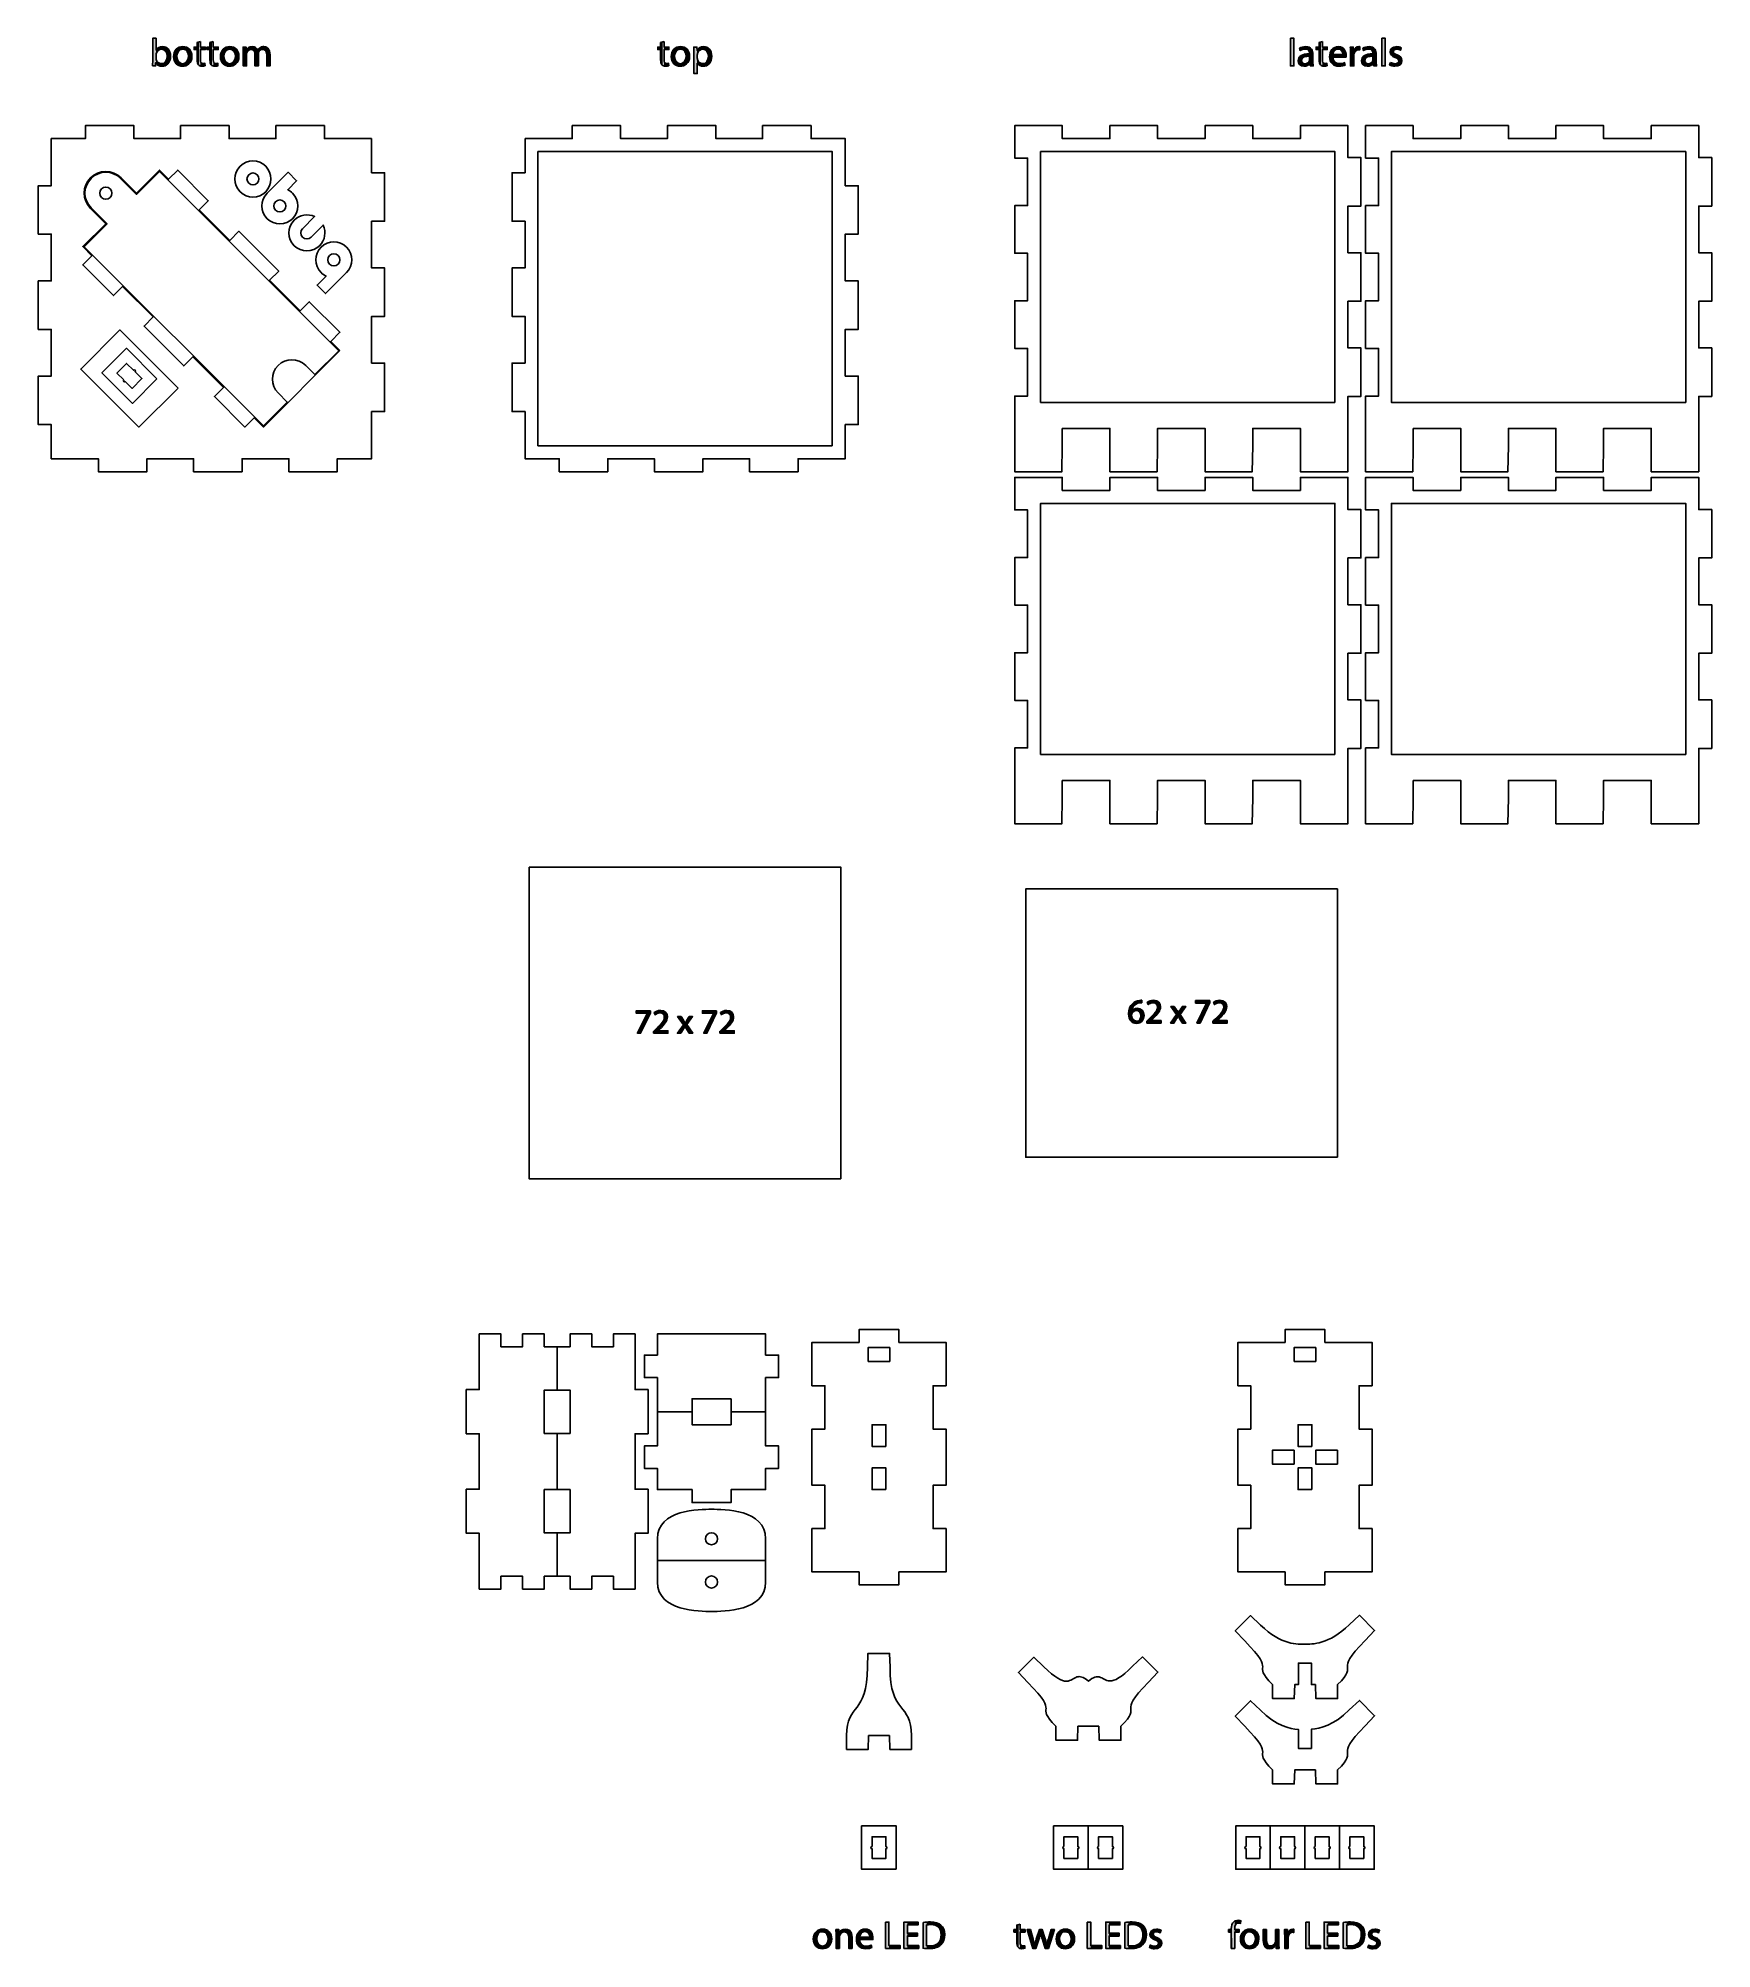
# Model space of a CAD drawing. Extents: x 15 to 401, y -450 to -8.
import ezdxf

# ---------------------------------------------------------------- set-up
doc = ezdxf.new("R2010")
doc.units = 0
doc.layers.add('LAYER_1', color=7, linetype='CONTINUOUS')

# ---------------------------------------------------------------- blocks, each defined once
blk = doc.blocks.new('*U11')
at = {"layer": 'LAYER_1', "color": 250, "extrusion": (0, 0, -1)}
for points in [[(-152.95, -233.79), (-152.95, -233.2), (-153.24, -233.79)], [(-153.24, -233.79), (-152.95, -233.2), (-153.24, -233.2)], [(-155.49, -235.21), (-153.96, -236.92), (-155.49, -233.8)], [(-155.49, -235.21), (-155.49, -233.2), (-156.23, -233.67)]]:
    blk.add_solid(points, dxfattribs=at)
at = {"layer": 'LAYER_1', "color": 250}
for points in [[(153.24, -233.79), (153.24, -233.2), (153.96, -233.79)], [(153.96, -233.79), (153.24, -233.2), (153.96, -233.2)], [(153.96, -233.79), (153.96, -233.2), (155.49, -233.79)], [(155.49, -233.79), (153.96, -233.2), (155.49, -233.2)], [(156.23, -233.67), (155.49, -233.2), (156.23, -233.2)], [(153.96, -238.4), (153.24, -238.4), (153.96, -236.92)], [(153.96, -238.4), (153.96, -236.92), (155.49, -235.21)]]:
    blk.add_solid(points, dxfattribs=at)
blk = doc.blocks.new('*U12')
at = {"layer": 'LAYER_1', "color": 250}
for points in [[(157.31, -234.14), (157.08, -233.64), (157.31, -233.48)], [(157.38, -234.08), (157.31, -233.48), (157.38, -233.43)], [(157.51, -233.99), (157.38, -233.43), (157.51, -233.37)], [(157.73, -233.87), (157.51, -233.37), (157.73, -233.26)], [(157.51, -233.98), (157.51, -233.37), (157.51, -233.37)], [(157.77, -233.84), (157.73, -233.26), (157.77, -233.25)], [(157.94, -233.78), (157.77, -233.25), (157.94, -233.2)], [(158.07, -233.74), (157.94, -233.2), (158.07, -233.17)], [(158.12, -233.73), (158.07, -233.17), (158.12, -233.15)], [(158.36, -233.7), (158.12, -233.15), (158.36, -233.13)], [(158.37, -233.7), (158.36, -233.13), (158.37, -233.13)], [(158.41, -233.7), (158.37, -233.13), (158.41, -233.13)], [(158.56, -233.71), (158.41, -233.13), (158.56, -233.11)], [(158.41, -233.7), (158.41, -233.13), (158.56, -233.71)], [(158.56, -233.71), (158.56, -233.11), (158.68, -233.72)], [(158.68, -233.72), (158.68, -233.12), (158.7, -233.73)], [(158.7, -233.73), (158.7, -233.13), (158.9, -233.78)], [(158.9, -233.78), (158.9, -233.14), (158.95, -233.81)], [(158.95, -233.81), (158.95, -233.15), (158.97, -233.82)], [(158.97, -233.82), (158.97, -233.16), (159.08, -233.88)], [(159.08, -233.88), (159.08, -233.19), (159.1, -233.9)], [(159.1, -233.9), (159.1, -233.19), (159.18, -233.97)], [(159.18, -233.97), (159.18, -233.22), (159.22, -234.01)], [(159.22, -234.01), (159.22, -233.23), (159.28, -234.09)], [(159.28, -234.09), (159.28, -233.25), (159.32, -234.16)], [(159.32, -234.16), (159.32, -233.27), (159.32, -234.17)], [(159.32, -234.17), (159.32, -233.27), (159.39, -234.33)], [(159.39, -234.33), (159.39, -233.31), (159.4, -234.39)], [(159.4, -234.39), (159.4, -233.32), (159.41, -234.43)], [(159.41, -234.43), (159.41, -233.32), (159.43, -234.52)], [(159.43, -234.52), (159.43, -233.33), (159.44, -234.71)], [(157.08, -238.4), (156.96, -237.97), (157.08, -237.85)], [(157.31, -238.4), (157.08, -237.85), (157.31, -237.63)], [(157.38, -238.4), (157.31, -237.63), (157.38, -237.56)], [(157.51, -238.4), (157.38, -237.56), (157.51, -237.43)], [(157.73, -238.4), (157.51, -237.43), (157.73, -237.22)], [(157.51, -238.4), (157.51, -237.43), (157.51, -237.43)], [(157.77, -238.4), (157.73, -237.22), (157.77, -237.17)], [(157.94, -238.4), (157.77, -237.17), (157.94, -237.01)], [(158.07, -237.68), (157.94, -237.01), (158.07, -236.88)], [(158.12, -237.63), (158.07, -236.88), (158.12, -236.83)], [(158.36, -237.42), (158.12, -236.83), (158.36, -236.6)], [(158.37, -237.4), (158.36, -236.6), (158.37, -236.59)], [(158.41, -237.36), (158.37, -236.59), (158.41, -236.54)], [(158.56, -237.22), (158.41, -236.54), (158.56, -236.38)], [(158.68, -237.09), (158.56, -236.38), (158.68, -236.25)], [(158.7, -237.07), (158.68, -236.25), (158.7, -236.22)], [(158.9, -236.87), (158.7, -236.22), (158.9, -235.98)], [(158.95, -236.82), (158.9, -235.98), (158.95, -235.92)], [(158.97, -236.8), (158.95, -235.92), (158.97, -235.89)], [(159.08, -236.69), (158.97, -235.89), (159.08, -235.73)], [(159.1, -236.67), (159.08, -235.73), (159.1, -235.7)], [(159.18, -236.58), (159.1, -235.7), (159.18, -235.59)], [(159.22, -236.53), (159.18, -235.59), (159.22, -235.5)], [(159.28, -236.47), (159.22, -235.5), (159.28, -235.39)], [(159.32, -236.42), (159.28, -235.39), (159.32, -235.3)], [(159.39, -236.34), (159.32, -235.29), (159.39, -235.07)], [(159.32, -236.41), (159.32, -235.3), (159.32, -235.29)], [(159.4, -236.32), (159.39, -235.07), (159.4, -235.03)], [(159.41, -236.31), (159.4, -235.03), (159.41, -235)], [(159.43, -236.29), (159.41, -235), (159.43, -234.83)], [(159.44, -236.27), (159.43, -234.83), (159.44, -234.71)]]:
    blk.add_solid(points, dxfattribs=at)
at = {"layer": 'LAYER_1', "color": 250, "extrusion": (0, 0, -1)}
for points in [[(-157.31, -234.14), (-157.31, -233.48), (-157.38, -234.08)], [(-157.38, -234.08), (-157.38, -233.43), (-157.51, -233.99)], [(-157.51, -233.99), (-157.51, -233.37), (-157.51, -233.98)], [(-157.51, -233.98), (-157.51, -233.37), (-157.73, -233.87)], [(-157.73, -233.87), (-157.73, -233.26), (-157.77, -233.84)], [(-157.77, -233.84), (-157.77, -233.25), (-157.94, -233.78)], [(-157.94, -233.78), (-157.94, -233.2), (-158.07, -233.74)], [(-158.07, -233.74), (-158.07, -233.17), (-158.12, -233.73)], [(-158.12, -233.73), (-158.12, -233.15), (-158.36, -233.7)], [(-158.36, -233.7), (-158.36, -233.13), (-158.37, -233.7)], [(-158.37, -233.7), (-158.37, -233.13), (-158.41, -233.7)], [(-158.68, -233.72), (-158.56, -233.11), (-158.68, -233.12)], [(-158.7, -233.73), (-158.68, -233.12), (-158.7, -233.13)], [(-158.9, -233.78), (-158.7, -233.13), (-158.9, -233.14)], [(-158.95, -233.81), (-158.9, -233.14), (-158.95, -233.15)], [(-158.97, -233.82), (-158.95, -233.15), (-158.97, -233.16)], [(-159.08, -233.88), (-158.97, -233.16), (-159.08, -233.19)], [(-159.1, -233.9), (-159.08, -233.19), (-159.1, -233.19)], [(-159.18, -233.97), (-159.1, -233.19), (-159.18, -233.22)], [(-159.22, -234.01), (-159.18, -233.22), (-159.22, -233.23)], [(-159.28, -234.09), (-159.22, -233.23), (-159.28, -233.25)], [(-159.32, -234.16), (-159.28, -233.25), (-159.32, -233.27)], [(-159.32, -234.17), (-159.32, -233.27), (-159.32, -233.27)], [(-159.39, -234.33), (-159.32, -233.27), (-159.39, -233.31)], [(-159.4, -234.39), (-159.39, -233.31), (-159.4, -233.32)], [(-159.41, -234.43), (-159.4, -233.32), (-159.41, -233.32)], [(-159.43, -234.52), (-159.41, -233.32), (-159.43, -233.33)], [(-159.44, -234.71), (-159.43, -233.33), (-159.44, -233.34)], [(-159.44, -236.27), (-159.44, -233.34), (-159.55, -236.13)], [(-159.55, -236.13), (-159.44, -233.34), (-159.55, -233.4)], [(-159.55, -236.13), (-159.55, -233.4), (-159.66, -235.99)], [(-159.66, -235.99), (-159.55, -233.4), (-159.66, -233.49)], [(-159.66, -235.99), (-159.66, -233.49), (-159.77, -235.81)], [(-159.77, -235.81), (-159.66, -233.49), (-159.77, -233.59)], [(-159.77, -235.81), (-159.77, -233.59), (-159.87, -235.65)], [(-159.87, -235.65), (-159.77, -233.59), (-159.87, -233.72)], [(-159.87, -235.65), (-159.87, -233.72), (-159.94, -235.5)], [(-159.94, -235.5), (-159.87, -233.72), (-159.94, -233.82)], [(-159.94, -235.5), (-159.94, -233.82), (-160.02, -235.32)], [(-160.02, -235.32), (-159.94, -233.82), (-160.02, -234)], [(-156.96, -238.4), (-156.96, -237.97), (-157.08, -238.4)], [(-157.08, -238.4), (-157.08, -237.85), (-157.31, -238.4)], [(-157.31, -238.4), (-157.31, -237.63), (-157.38, -238.4)], [(-157.38, -238.4), (-157.38, -237.56), (-157.51, -238.4)], [(-157.51, -238.4), (-157.51, -237.43), (-157.51, -238.4)], [(-157.51, -238.4), (-157.51, -237.43), (-157.73, -238.4)], [(-157.73, -238.4), (-157.73, -237.22), (-157.77, -238.4)], [(-157.77, -238.4), (-157.77, -237.17), (-157.94, -238.4)], [(-157.94, -237.8), (-157.94, -237.01), (-158.07, -237.68)], [(-157.94, -238.4), (-157.94, -237.82), (-158.07, -238.4)], [(-158.07, -238.4), (-157.94, -237.82), (-158.07, -237.82)], [(-158.07, -237.68), (-158.07, -236.88), (-158.12, -237.63)], [(-158.07, -238.4), (-158.07, -237.82), (-158.12, -238.4)], [(-158.12, -238.4), (-158.07, -237.82), (-158.12, -237.82)], [(-158.12, -237.63), (-158.12, -236.83), (-158.36, -237.42)], [(-158.12, -238.4), (-158.12, -237.82), (-158.36, -238.4)], [(-158.36, -238.4), (-158.12, -237.82), (-158.36, -237.82)], [(-158.36, -237.42), (-158.36, -236.6), (-158.37, -237.4)], [(-158.36, -238.4), (-158.36, -237.82), (-158.37, -238.4)], [(-158.37, -238.4), (-158.36, -237.82), (-158.37, -237.82)], [(-158.37, -237.4), (-158.37, -236.59), (-158.41, -237.36)], [(-158.37, -238.4), (-158.37, -237.82), (-158.41, -238.4)], [(-158.41, -238.4), (-158.37, -237.82), (-158.41, -237.82)], [(-158.41, -237.36), (-158.41, -236.54), (-158.56, -237.22)], [(-158.41, -238.4), (-158.41, -237.82), (-158.56, -238.4)], [(-158.56, -238.4), (-158.41, -237.82), (-158.56, -237.82)], [(-158.56, -237.22), (-158.56, -236.38), (-158.68, -237.09)], [(-158.56, -238.4), (-158.56, -237.82), (-158.68, -238.4)], [(-158.68, -238.4), (-158.56, -237.82), (-158.68, -237.82)], [(-158.68, -237.09), (-158.68, -236.25), (-158.7, -237.07)], [(-158.68, -238.4), (-158.68, -237.82), (-158.7, -238.4)], [(-158.7, -238.4), (-158.68, -237.82), (-158.7, -237.82)], [(-158.7, -237.07), (-158.7, -236.22), (-158.9, -236.87)], [(-158.7, -238.4), (-158.7, -237.82), (-158.9, -238.4)], [(-158.9, -238.4), (-158.7, -237.82), (-158.9, -237.82)], [(-158.9, -236.87), (-158.9, -235.98), (-158.95, -236.82)], [(-158.9, -238.4), (-158.9, -237.82), (-158.95, -238.4)], [(-158.95, -238.4), (-158.9, -237.82), (-158.95, -237.82)], [(-158.95, -236.82), (-158.95, -235.92), (-158.97, -236.8)], [(-158.95, -238.4), (-158.95, -237.82), (-158.97, -238.4)], [(-158.97, -238.4), (-158.95, -237.82), (-158.97, -237.82)], [(-158.97, -236.8), (-158.97, -235.89), (-159.08, -236.69)], [(-158.97, -238.4), (-158.97, -237.82), (-159.08, -238.4)], [(-159.08, -238.4), (-158.97, -237.82), (-159.08, -237.82)], [(-159.08, -236.69), (-159.08, -235.73), (-159.1, -236.67)], [(-159.08, -238.4), (-159.08, -237.82), (-159.1, -238.4)], [(-159.1, -238.4), (-159.08, -237.82), (-159.1, -237.82)], [(-159.1, -236.67), (-159.1, -235.7), (-159.18, -236.58)], [(-159.1, -238.4), (-159.1, -237.82), (-159.18, -238.4)], [(-159.18, -238.4), (-159.1, -237.82), (-159.18, -237.82)], [(-159.18, -236.58), (-159.18, -235.59), (-159.22, -236.53)], [(-159.18, -238.4), (-159.18, -237.82), (-159.22, -238.4)], [(-159.22, -238.4), (-159.18, -237.82), (-159.22, -237.82)], [(-159.22, -236.53), (-159.22, -235.5), (-159.28, -236.47)], [(-159.22, -238.4), (-159.22, -237.82), (-159.28, -238.4)], [(-159.28, -238.4), (-159.22, -237.82), (-159.28, -237.82)], [(-159.28, -236.47), (-159.28, -235.39), (-159.32, -236.42)], [(-159.28, -238.4), (-159.28, -237.82), (-159.32, -238.4)], [(-159.32, -238.4), (-159.28, -237.82), (-159.32, -237.82)], [(-159.32, -236.41), (-159.32, -235.29), (-159.39, -236.34)], [(-159.32, -236.42), (-159.32, -235.3), (-159.32, -236.41)], [(-159.32, -238.4), (-159.32, -237.82), (-159.32, -238.4)], [(-159.32, -238.4), (-159.32, -237.82), (-159.32, -237.82)], [(-159.32, -238.4), (-159.32, -237.82), (-159.39, -238.4)], [(-159.39, -238.4), (-159.32, -237.82), (-159.39, -237.82)], [(-159.39, -236.34), (-159.39, -235.07), (-159.4, -236.32)], [(-159.39, -238.4), (-159.39, -237.82), (-159.4, -238.4)], [(-159.4, -238.4), (-159.39, -237.82), (-159.4, -237.82)], [(-159.4, -236.32), (-159.4, -235.03), (-159.41, -236.31)], [(-159.4, -238.4), (-159.4, -237.82), (-159.41, -238.4)], [(-159.41, -238.4), (-159.4, -237.82), (-159.41, -237.82)], [(-159.41, -236.31), (-159.41, -235), (-159.43, -236.29)], [(-159.41, -238.4), (-159.41, -237.82), (-159.43, -238.4)], [(-159.43, -238.4), (-159.41, -237.82), (-159.43, -237.82)], [(-159.43, -236.29), (-159.43, -234.83), (-159.44, -236.27)], [(-159.43, -238.4), (-159.43, -237.82), (-159.44, -238.4)], [(-159.44, -238.4), (-159.43, -237.82), (-159.44, -237.82)], [(-159.44, -238.4), (-159.44, -237.82), (-159.55, -238.4)], [(-159.55, -238.4), (-159.44, -237.82), (-159.55, -237.82)], [(-159.55, -238.4), (-159.55, -237.82), (-159.66, -238.4)], [(-159.66, -238.4), (-159.55, -237.82), (-159.66, -237.82)], [(-159.66, -238.4), (-159.66, -237.82), (-159.77, -238.4)], [(-159.77, -238.4), (-159.66, -237.82), (-159.77, -237.82)], [(-159.77, -238.4), (-159.77, -237.82), (-159.87, -238.4)], [(-159.87, -238.4), (-159.77, -237.82), (-159.87, -237.82)], [(-159.87, -238.4), (-159.87, -237.82), (-159.94, -238.4)], [(-159.94, -238.4), (-159.87, -237.82), (-159.94, -237.82)], [(-159.94, -238.4), (-159.94, -237.82), (-160.02, -238.4)], [(-160.02, -238.4), (-159.94, -237.82), (-160.02, -237.82)], [(-160.02, -235.32), (-160.02, -234), (-160.06, -235.19)], [(-160.06, -235.19), (-160.02, -234), (-160.06, -234.08)], [(-160.02, -238.4), (-160.02, -237.82), (-160.06, -238.4)], [(-160.06, -238.4), (-160.02, -237.82), (-160.06, -237.82)], [(-160.06, -235.19), (-160.06, -234.08), (-160.12, -234.98)], [(-160.12, -234.98), (-160.06, -234.08), (-160.12, -234.31)], [(-160.06, -238.4), (-160.06, -237.82), (-160.12, -238.4)], [(-160.12, -238.4), (-160.06, -237.82), (-160.12, -237.82)], [(-160.12, -234.98), (-160.12, -234.31), (-160.12, -234.87)], [(-160.12, -234.87), (-160.12, -234.31), (-160.12, -234.35)], [(-160.12, -234.87), (-160.12, -234.35), (-160.15, -234.63)], [(-160.12, -238.4), (-160.12, -237.82), (-160.12, -238.4)], [(-160.12, -238.4), (-160.12, -237.82), (-160.12, -237.82)], [(-160.12, -238.4), (-160.12, -237.82), (-160.15, -238.4)], [(-160.15, -238.4), (-160.12, -237.82), (-160.15, -237.82)], [(-160.15, -238.4), (-160.15, -237.82), (-160.28, -238.4)], [(-160.28, -238.4), (-160.15, -237.82), (-160.28, -237.82)]]:
    blk.add_solid(points, dxfattribs=at)
blk = doc.blocks.new('*U13')
at = {"layer": 'LAYER_1', "color": 250}
for points in [[(162.52, -238.4), (162.46, -238.4), (162.52, -238.31)], [(163.24, -238.4), (162.52, -238.31), (163.24, -237.29)], [(162.52, -238.4), (162.52, -238.31), (163.24, -238.4)], [(163.24, -235.56), (163.24, -234.53), (163.31, -235.66)], [(163.31, -238.29), (163.24, -237.29), (163.31, -237.18)], [(163.31, -235.66), (163.31, -234.53), (163.8, -236.37)], [(163.8, -237.53), (163.31, -237.18), (163.8, -236.48)], [(163.8, -236.37), (163.8, -235.27), (163.84, -236.43)], [(163.84, -237.46), (163.8, -236.48), (163.84, -236.43)], [(164.22, -236.86), (164.22, -235.94), (164.25, -236.91)], [(164.25, -236.91), (164.25, -235.99), (164.28, -236.95)], [(164.64, -237.53), (164.28, -235.99), (164.64, -235.39)], [(164.28, -236.95), (164.28, -235.99), (164.64, -237.53)], [(164.66, -236.38), (164.64, -235.38), (164.66, -235.35)], [(164.64, -237.54), (164.64, -235.39), (164.64, -235.38)], [(164.64, -237.53), (164.64, -235.39), (164.64, -237.54)], [(164.64, -237.54), (164.64, -236.4), (164.66, -237.57)], [(165.2, -235.61), (164.66, -235.35), (165.2, -234.53)], [(164.66, -237.57), (164.66, -236.43), (165.2, -238.4)]]:
    blk.add_solid(points, dxfattribs=at)
at = {"layer": 'LAYER_1', "color": 250, "extrusion": (0, 0, -1)}
for points in [[(-163.24, -235.56), (-162.52, -234.53), (-163.24, -234.53)], [(-163.31, -235.66), (-163.24, -234.53), (-163.31, -234.53)], [(-163.24, -238.4), (-163.24, -237.29), (-163.31, -238.29)], [(-163.8, -236.37), (-163.31, -234.53), (-163.8, -235.27)], [(-163.31, -238.29), (-163.31, -237.18), (-163.8, -237.53)], [(-163.84, -236.43), (-163.8, -235.27), (-163.84, -235.33)], [(-163.8, -237.53), (-163.8, -236.48), (-163.84, -237.46)], [(-163.84, -237.46), (-163.84, -235.33), (-163.86, -237.42)], [(-163.86, -237.42), (-163.84, -235.33), (-163.86, -235.36)], [(-163.86, -237.42), (-163.86, -235.36), (-164.2, -236.86)], [(-164.2, -236.86), (-163.86, -235.36), (-164.2, -235.92)], [(-164.2, -236.86), (-164.2, -235.92), (-164.22, -236.86)], [(-164.22, -236.86), (-164.2, -235.92), (-164.22, -235.94)], [(-164.25, -236.91), (-164.22, -235.94), (-164.25, -235.99)], [(-164.28, -236.95), (-164.25, -235.99), (-164.28, -235.99)], [(-164.64, -236.4), (-164.64, -235.38), (-164.66, -236.38)], [(-164.66, -237.57), (-164.64, -236.4), (-164.66, -236.43)], [(-164.66, -236.38), (-164.66, -235.35), (-165.2, -235.61)], [(-165.2, -238.4), (-164.66, -236.43), (-165.2, -237.23)], [(-165.2, -235.61), (-165.2, -234.53), (-165.96, -234.53)], [(-165.2, -238.4), (-165.2, -237.23), (-165.96, -238.4)], [(-165.96, -238.4), (-165.2, -237.23), (-165.96, -238.34)], [(-165.96, -238.4), (-165.96, -238.34), (-166, -238.4)]]:
    blk.add_solid(points, dxfattribs=at)
blk = doc.blocks.new('*U14')
at = {"layer": 'LAYER_1', "color": 250, "extrusion": (0, 0, -1)}
for points in [[(-168.25, -233.79), (-168.25, -233.2), (-168.54, -233.79)], [(-168.54, -233.79), (-168.25, -233.2), (-168.54, -233.2)], [(-170.79, -235.21), (-169.27, -236.92), (-170.79, -233.8)], [(-170.79, -235.21), (-170.79, -233.2), (-171.53, -233.67)]]:
    blk.add_solid(points, dxfattribs=at)
at = {"layer": 'LAYER_1', "color": 250}
for points in [[(168.54, -233.79), (168.54, -233.2), (169.27, -233.79)], [(169.27, -233.79), (168.54, -233.2), (169.27, -233.2)], [(169.27, -233.79), (169.27, -233.2), (170.79, -233.79)], [(170.79, -233.79), (169.27, -233.2), (170.79, -233.2)], [(171.53, -233.67), (170.79, -233.2), (171.53, -233.2)], [(169.27, -238.4), (168.54, -238.4), (169.27, -236.92)], [(169.27, -238.4), (169.27, -236.92), (170.79, -235.21)]]:
    blk.add_solid(points, dxfattribs=at)
blk = doc.blocks.new('*U15')
at = {"layer": 'LAYER_1', "color": 250}
for points in [[(172.61, -234.14), (172.39, -233.64), (172.61, -233.48)], [(172.68, -234.08), (172.61, -233.48), (172.68, -233.43)], [(172.81, -233.99), (172.68, -233.43), (172.81, -233.37)], [(172.82, -233.98), (172.81, -233.37), (172.82, -233.37)], [(173.03, -233.87), (172.82, -233.37), (173.03, -233.26)], [(173.08, -233.84), (173.03, -233.26), (173.08, -233.25)], [(173.24, -233.78), (173.08, -233.25), (173.24, -233.2)], [(173.38, -233.74), (173.24, -233.2), (173.38, -233.17)], [(173.43, -233.73), (173.38, -233.17), (173.43, -233.15)], [(173.66, -233.7), (173.43, -233.15), (173.66, -233.13)], [(173.67, -233.7), (173.66, -233.13), (173.67, -233.13)], [(173.72, -233.7), (173.67, -233.13), (173.72, -233.13)], [(173.86, -233.71), (173.72, -233.13), (173.86, -233.11)], [(173.72, -233.7), (173.72, -233.13), (173.86, -233.71)], [(173.86, -233.71), (173.86, -233.11), (173.98, -233.72)], [(173.98, -233.72), (173.98, -233.12), (174.01, -233.73)], [(174.01, -233.73), (174.01, -233.13), (174.2, -233.78)], [(174.2, -233.78), (174.2, -233.14), (174.25, -233.81)], [(174.25, -233.81), (174.25, -233.15), (174.27, -233.82)], [(174.27, -233.82), (174.27, -233.16), (174.38, -233.88)], [(174.38, -233.88), (174.38, -233.19), (174.4, -233.9)], [(174.4, -233.9), (174.4, -233.19), (174.48, -233.97)], [(174.48, -233.97), (174.48, -233.22), (174.52, -234.01)], [(174.52, -234.01), (174.52, -233.23), (174.58, -234.09)], [(174.58, -234.09), (174.58, -233.25), (174.63, -234.16)], [(174.63, -234.16), (174.63, -233.27), (174.63, -234.17)], [(174.63, -234.17), (174.63, -233.27), (174.7, -234.33)], [(174.7, -234.33), (174.7, -233.31), (174.71, -234.39)], [(174.71, -234.39), (174.71, -233.32), (174.72, -234.43)], [(174.72, -234.43), (174.72, -233.32), (174.73, -234.52)], [(174.73, -234.52), (174.73, -233.33), (174.75, -234.71)], [(172.39, -238.4), (172.26, -237.97), (172.39, -237.85)], [(172.61, -238.4), (172.39, -237.85), (172.61, -237.63)], [(172.68, -238.4), (172.61, -237.63), (172.68, -237.56)], [(172.81, -238.4), (172.68, -237.56), (172.81, -237.43)], [(172.82, -238.4), (172.81, -237.43), (172.82, -237.43)], [(173.03, -238.4), (172.82, -237.43), (173.03, -237.22)], [(173.08, -238.4), (173.03, -237.22), (173.08, -237.17)], [(173.24, -238.4), (173.08, -237.17), (173.24, -237.01)], [(173.38, -237.68), (173.24, -237.01), (173.38, -236.88)], [(173.43, -237.63), (173.38, -236.88), (173.43, -236.83)], [(173.66, -237.42), (173.43, -236.83), (173.66, -236.6)], [(173.67, -237.4), (173.66, -236.6), (173.67, -236.59)], [(173.72, -237.36), (173.67, -236.59), (173.72, -236.54)], [(173.86, -237.22), (173.72, -236.54), (173.86, -236.38)], [(173.98, -237.09), (173.86, -236.38), (173.98, -236.25)], [(174.01, -237.07), (173.98, -236.25), (174.01, -236.22)], [(174.2, -236.87), (174.01, -236.22), (174.2, -235.98)], [(174.25, -236.82), (174.2, -235.98), (174.25, -235.92)], [(174.27, -236.8), (174.25, -235.92), (174.27, -235.89)], [(174.38, -236.69), (174.27, -235.89), (174.38, -235.73)], [(174.4, -236.67), (174.38, -235.73), (174.4, -235.7)], [(174.48, -236.58), (174.4, -235.7), (174.48, -235.59)], [(174.52, -236.53), (174.48, -235.59), (174.52, -235.5)], [(174.58, -236.47), (174.52, -235.5), (174.58, -235.39)], [(174.63, -236.42), (174.58, -235.39), (174.63, -235.3)], [(174.7, -236.34), (174.63, -235.29), (174.7, -235.07)], [(174.63, -236.41), (174.63, -235.3), (174.63, -235.29)], [(174.71, -236.32), (174.7, -235.07), (174.71, -235.03)], [(174.72, -236.31), (174.71, -235.03), (174.72, -235)], [(174.73, -236.29), (174.72, -235), (174.73, -234.83)], [(174.75, -236.27), (174.73, -234.83), (174.75, -234.71)]]:
    blk.add_solid(points, dxfattribs=at)
at = {"layer": 'LAYER_1', "color": 250, "extrusion": (0, 0, -1)}
for points in [[(-172.61, -234.14), (-172.61, -233.48), (-172.68, -234.08)], [(-172.68, -234.08), (-172.68, -233.43), (-172.81, -233.99)], [(-172.81, -233.99), (-172.81, -233.37), (-172.82, -233.98)], [(-172.82, -233.98), (-172.82, -233.37), (-173.03, -233.87)], [(-173.03, -233.87), (-173.03, -233.26), (-173.08, -233.84)], [(-173.08, -233.84), (-173.08, -233.25), (-173.24, -233.78)], [(-173.24, -233.78), (-173.24, -233.2), (-173.38, -233.74)], [(-173.38, -233.74), (-173.38, -233.17), (-173.43, -233.73)], [(-173.43, -233.73), (-173.43, -233.15), (-173.66, -233.7)], [(-173.66, -233.7), (-173.66, -233.13), (-173.67, -233.7)], [(-173.67, -233.7), (-173.67, -233.13), (-173.72, -233.7)], [(-173.98, -233.72), (-173.86, -233.11), (-173.98, -233.12)], [(-174.01, -233.73), (-173.98, -233.12), (-174.01, -233.13)], [(-174.2, -233.78), (-174.01, -233.13), (-174.2, -233.14)], [(-174.25, -233.81), (-174.2, -233.14), (-174.25, -233.15)], [(-174.27, -233.82), (-174.25, -233.15), (-174.27, -233.16)], [(-174.38, -233.88), (-174.27, -233.16), (-174.38, -233.19)], [(-174.4, -233.9), (-174.38, -233.19), (-174.4, -233.19)], [(-174.48, -233.97), (-174.4, -233.19), (-174.48, -233.22)], [(-174.52, -234.01), (-174.48, -233.22), (-174.52, -233.23)], [(-174.58, -234.09), (-174.52, -233.23), (-174.58, -233.25)], [(-174.63, -234.16), (-174.58, -233.25), (-174.63, -233.27)], [(-174.63, -234.17), (-174.63, -233.27), (-174.63, -233.27)], [(-174.7, -234.33), (-174.63, -233.27), (-174.7, -233.31)], [(-174.71, -234.39), (-174.7, -233.31), (-174.71, -233.32)], [(-174.72, -234.43), (-174.71, -233.32), (-174.72, -233.32)], [(-174.73, -234.52), (-174.72, -233.32), (-174.73, -233.33)], [(-174.75, -234.71), (-174.73, -233.33), (-174.75, -233.34)], [(-174.75, -236.27), (-174.75, -233.34), (-174.85, -236.13)], [(-174.85, -236.13), (-174.75, -233.34), (-174.85, -233.4)], [(-174.85, -236.13), (-174.85, -233.4), (-174.97, -235.99)], [(-174.97, -235.99), (-174.85, -233.4), (-174.97, -233.49)], [(-174.97, -235.99), (-174.97, -233.49), (-175.08, -235.81)], [(-175.08, -235.81), (-174.97, -233.49), (-175.08, -233.59)], [(-175.08, -235.81), (-175.08, -233.59), (-175.17, -235.65)], [(-175.17, -235.65), (-175.08, -233.59), (-175.17, -233.72)], [(-175.17, -235.65), (-175.17, -233.72), (-175.24, -235.5)], [(-175.24, -235.5), (-175.17, -233.72), (-175.24, -233.82)], [(-175.24, -235.5), (-175.24, -233.82), (-175.33, -235.32)], [(-175.33, -235.32), (-175.24, -233.82), (-175.33, -234)], [(-172.26, -238.4), (-172.26, -237.97), (-172.39, -238.4)], [(-172.39, -238.4), (-172.39, -237.85), (-172.61, -238.4)], [(-172.61, -238.4), (-172.61, -237.63), (-172.68, -238.4)], [(-172.68, -238.4), (-172.68, -237.56), (-172.81, -238.4)], [(-172.81, -238.4), (-172.81, -237.43), (-172.82, -238.4)], [(-172.82, -238.4), (-172.82, -237.43), (-173.03, -238.4)], [(-173.03, -238.4), (-173.03, -237.22), (-173.08, -238.4)], [(-173.08, -238.4), (-173.08, -237.17), (-173.24, -238.4)], [(-173.24, -237.8), (-173.24, -237.01), (-173.38, -237.68)], [(-173.24, -238.4), (-173.24, -237.82), (-173.38, -238.4)], [(-173.38, -238.4), (-173.24, -237.82), (-173.38, -237.82)], [(-173.38, -237.68), (-173.38, -236.88), (-173.43, -237.63)], [(-173.38, -238.4), (-173.38, -237.82), (-173.43, -238.4)], [(-173.43, -238.4), (-173.38, -237.82), (-173.43, -237.82)], [(-173.43, -237.63), (-173.43, -236.83), (-173.66, -237.42)], [(-173.43, -238.4), (-173.43, -237.82), (-173.66, -238.4)], [(-173.66, -238.4), (-173.43, -237.82), (-173.66, -237.82)], [(-173.66, -237.42), (-173.66, -236.6), (-173.67, -237.4)], [(-173.66, -238.4), (-173.66, -237.82), (-173.67, -238.4)], [(-173.67, -238.4), (-173.66, -237.82), (-173.67, -237.82)], [(-173.67, -237.4), (-173.67, -236.59), (-173.72, -237.36)], [(-173.67, -238.4), (-173.67, -237.82), (-173.72, -238.4)], [(-173.72, -238.4), (-173.67, -237.82), (-173.72, -237.82)], [(-173.72, -237.36), (-173.72, -236.54), (-173.86, -237.22)], [(-173.72, -238.4), (-173.72, -237.82), (-173.86, -238.4)], [(-173.86, -238.4), (-173.72, -237.82), (-173.86, -237.82)], [(-173.86, -237.22), (-173.86, -236.38), (-173.98, -237.09)], [(-173.86, -238.4), (-173.86, -237.82), (-173.98, -238.4)], [(-173.98, -238.4), (-173.86, -237.82), (-173.98, -237.82)], [(-173.98, -237.09), (-173.98, -236.25), (-174.01, -237.07)], [(-173.98, -238.4), (-173.98, -237.82), (-174.01, -238.4)], [(-174.01, -238.4), (-173.98, -237.82), (-174.01, -237.82)], [(-174.01, -237.07), (-174.01, -236.22), (-174.2, -236.87)], [(-174.01, -238.4), (-174.01, -237.82), (-174.2, -238.4)], [(-174.2, -238.4), (-174.01, -237.82), (-174.2, -237.82)], [(-174.2, -236.87), (-174.2, -235.98), (-174.25, -236.82)], [(-174.2, -238.4), (-174.2, -237.82), (-174.25, -238.4)], [(-174.25, -238.4), (-174.2, -237.82), (-174.25, -237.82)], [(-174.25, -236.82), (-174.25, -235.92), (-174.27, -236.8)], [(-174.25, -238.4), (-174.25, -237.82), (-174.27, -238.4)], [(-174.27, -238.4), (-174.25, -237.82), (-174.27, -237.82)], [(-174.27, -236.8), (-174.27, -235.89), (-174.38, -236.69)], [(-174.27, -238.4), (-174.27, -237.82), (-174.38, -238.4)], [(-174.38, -238.4), (-174.27, -237.82), (-174.38, -237.82)], [(-174.38, -236.69), (-174.38, -235.73), (-174.4, -236.67)], [(-174.38, -238.4), (-174.38, -237.82), (-174.4, -238.4)], [(-174.4, -238.4), (-174.38, -237.82), (-174.4, -237.82)], [(-174.4, -236.67), (-174.4, -235.7), (-174.48, -236.58)], [(-174.4, -238.4), (-174.4, -237.82), (-174.48, -238.4)], [(-174.48, -238.4), (-174.4, -237.82), (-174.48, -237.82)], [(-174.48, -236.58), (-174.48, -235.59), (-174.52, -236.53)], [(-174.48, -238.4), (-174.48, -237.82), (-174.52, -238.4)], [(-174.52, -238.4), (-174.48, -237.82), (-174.52, -237.82)], [(-174.52, -236.53), (-174.52, -235.5), (-174.58, -236.47)], [(-174.52, -238.4), (-174.52, -237.82), (-174.58, -238.4)], [(-174.58, -238.4), (-174.52, -237.82), (-174.58, -237.82)], [(-174.58, -236.47), (-174.58, -235.39), (-174.63, -236.42)], [(-174.58, -238.4), (-174.58, -237.82), (-174.63, -238.4)], [(-174.63, -238.4), (-174.58, -237.82), (-174.63, -237.82)], [(-174.63, -236.41), (-174.63, -235.29), (-174.7, -236.34)], [(-174.63, -236.42), (-174.63, -235.3), (-174.63, -236.41)], [(-174.63, -238.4), (-174.63, -237.82), (-174.63, -238.4)], [(-174.63, -238.4), (-174.63, -237.82), (-174.63, -237.82)], [(-174.63, -238.4), (-174.63, -237.82), (-174.7, -238.4)], [(-174.7, -238.4), (-174.63, -237.82), (-174.7, -237.82)], [(-174.7, -236.34), (-174.7, -235.07), (-174.71, -236.32)], [(-174.7, -238.4), (-174.7, -237.82), (-174.71, -238.4)], [(-174.71, -238.4), (-174.7, -237.82), (-174.71, -237.82)], [(-174.71, -236.32), (-174.71, -235.03), (-174.72, -236.31)], [(-174.71, -238.4), (-174.71, -237.82), (-174.72, -238.4)], [(-174.72, -238.4), (-174.71, -237.82), (-174.72, -237.82)], [(-174.72, -236.31), (-174.72, -235), (-174.73, -236.29)], [(-174.72, -238.4), (-174.72, -237.82), (-174.73, -238.4)], [(-174.73, -238.4), (-174.72, -237.82), (-174.73, -237.82)], [(-174.73, -236.29), (-174.73, -234.83), (-174.75, -236.27)], [(-174.73, -238.4), (-174.73, -237.82), (-174.75, -238.4)], [(-174.75, -238.4), (-174.73, -237.82), (-174.75, -237.82)], [(-174.75, -238.4), (-174.75, -237.82), (-174.85, -238.4)], [(-174.85, -238.4), (-174.75, -237.82), (-174.85, -237.82)], [(-174.85, -238.4), (-174.85, -237.82), (-174.97, -238.4)], [(-174.97, -238.4), (-174.85, -237.82), (-174.97, -237.82)], [(-174.97, -238.4), (-174.97, -237.82), (-175.08, -238.4)], [(-175.08, -238.4), (-174.97, -237.82), (-175.08, -237.82)], [(-175.08, -238.4), (-175.08, -237.82), (-175.17, -238.4)], [(-175.17, -238.4), (-175.08, -237.82), (-175.17, -237.82)], [(-175.17, -238.4), (-175.17, -237.82), (-175.24, -238.4)], [(-175.24, -238.4), (-175.17, -237.82), (-175.24, -237.82)], [(-175.24, -238.4), (-175.24, -237.82), (-175.33, -238.4)], [(-175.33, -238.4), (-175.24, -237.82), (-175.33, -237.82)], [(-175.33, -235.32), (-175.33, -234), (-175.36, -235.19)], [(-175.36, -235.19), (-175.33, -234), (-175.36, -234.08)], [(-175.33, -238.4), (-175.33, -237.82), (-175.36, -238.4)], [(-175.36, -238.4), (-175.33, -237.82), (-175.36, -237.82)], [(-175.36, -235.19), (-175.36, -234.08), (-175.42, -234.98)], [(-175.42, -234.98), (-175.36, -234.08), (-175.42, -234.31)], [(-175.36, -238.4), (-175.36, -237.82), (-175.42, -238.4)], [(-175.42, -238.4), (-175.36, -237.82), (-175.42, -237.82)], [(-175.42, -234.98), (-175.42, -234.31), (-175.43, -234.87)], [(-175.43, -234.87), (-175.42, -234.31), (-175.43, -234.35)], [(-175.42, -238.4), (-175.42, -237.82), (-175.43, -238.4)], [(-175.43, -238.4), (-175.42, -237.82), (-175.43, -237.82)], [(-175.43, -234.87), (-175.43, -234.35), (-175.45, -234.63)], [(-175.43, -238.4), (-175.43, -237.82), (-175.45, -238.4)], [(-175.45, -238.4), (-175.43, -237.82), (-175.45, -237.82)], [(-175.45, -238.4), (-175.45, -237.82), (-175.58, -238.4)], [(-175.58, -238.4), (-175.45, -237.82), (-175.58, -237.82)]]:
    blk.add_solid(points, dxfattribs=at)
blk = doc.blocks.new('BLOCK_3')
at = {"layer": 'LAYER_1'}
for points in [[(156.23, -233.2), (156.23, -233.67), (153.96, -238.4), (153.24, -238.4), (155.49, -233.8), (155.49, -233.79), (152.95, -233.79), (152.95, -233.2), (156.23, -233.2)], [(171.53, -233.2), (171.53, -233.67), (169.27, -238.4), (168.54, -238.4), (170.79, -233.8), (170.79, -233.79), (168.25, -233.79), (168.25, -233.2), (171.53, -233.2)]]:
    blk.add_lwpolyline(points, dxfattribs=at)
for points, knots in [([(156.96, -238.4), (156.96, -238.4), (156.96, -237.97), (156.96, -237.97), (156.96, -237.97), (157.51, -237.43), (157.51, -237.43), (158.84, -236.17), (159.44, -235.5), (159.44, -234.71), (159.44, -234.19), (159.19, -233.7), (158.41, -233.7), (157.94, -233.7), (157.55, -233.94), (157.31, -234.14), (157.31, -234.14), (157.08, -233.64), (157.08, -233.64), (157.44, -233.34), (157.96, -233.11), (158.56, -233.11), (159.68, -233.11), (160.15, -233.88), (160.15, -234.63), (160.15, -235.59), (159.45, -236.36), (158.36, -237.42), (158.36, -237.42), (157.94, -237.8), (157.94, -237.8), (157.94, -237.8), (157.94, -237.82), (157.94, -237.82), (157.94, -237.82), (160.28, -237.82), (160.28, -237.82), (160.28, -237.82), (160.28, -238.4), (160.28, -238.4), (160.28, -238.4), (156.96, -238.4), (156.96, -238.4)], [0, 0, 0, 0, 1, 1, 1, 2, 2, 2, 3, 3, 3, 4, 4, 4, 5, 5, 5, 6, 6, 6, 7, 7, 7, 8, 8, 8, 9, 9, 9, 10, 10, 10, 11, 11, 11, 12, 12, 12, 13, 13, 13, 14, 14, 14, 14]), ([(172.26, -238.4), (172.26, -238.4), (172.26, -237.97), (172.26, -237.97), (172.26, -237.97), (172.81, -237.43), (172.81, -237.43), (174.14, -236.17), (174.74, -235.5), (174.75, -234.71), (174.75, -234.19), (174.49, -233.7), (173.72, -233.7), (173.24, -233.7), (172.85, -233.94), (172.61, -234.14), (172.61, -234.14), (172.39, -233.64), (172.39, -233.64), (172.75, -233.34), (173.26, -233.11), (173.86, -233.11), (174.98, -233.11), (175.45, -233.88), (175.45, -234.63), (175.45, -235.59), (174.76, -236.36), (173.66, -237.42), (173.66, -237.42), (173.24, -237.8), (173.24, -237.8), (173.24, -237.8), (173.24, -237.82), (173.24, -237.82), (173.24, -237.82), (175.58, -237.82), (175.58, -237.82), (175.58, -237.82), (175.58, -238.4), (175.58, -238.4), (175.58, -238.4), (172.26, -238.4), (172.26, -238.4)], [0, 0, 0, 0, 1, 1, 1, 2, 2, 2, 3, 3, 3, 4, 4, 4, 5, 5, 5, 6, 6, 6, 7, 7, 7, 8, 8, 8, 9, 9, 9, 10, 10, 10, 11, 11, 11, 12, 12, 12, 13, 13, 13, 14, 14, 14, 14]), ([(163.31, -234.53), (163.31, -234.53), (163.86, -235.36), (163.86, -235.36), (164, -235.58), (164.12, -235.78), (164.25, -235.99), (164.25, -235.99), (164.28, -235.99), (164.28, -235.99), (164.4, -235.76), (164.53, -235.56), (164.66, -235.35), (164.66, -235.35), (165.2, -234.53), (165.2, -234.53), (165.2, -234.53), (165.96, -234.53), (165.96, -234.53), (165.96, -234.53), (164.64, -236.4), (164.64, -236.4), (164.64, -236.4), (166, -238.4), (166, -238.4), (166, -238.4), (165.2, -238.4), (165.2, -238.4), (165.2, -238.4), (164.64, -237.53), (164.64, -237.53), (164.48, -237.31), (164.36, -237.09), (164.22, -236.86), (164.22, -236.86), (164.2, -236.86), (164.2, -236.86), (164.08, -237.09), (163.94, -237.3), (163.8, -237.53), (163.8, -237.53), (163.24, -238.4), (163.24, -238.4), (163.24, -238.4), (162.46, -238.4), (162.46, -238.4), (162.46, -238.4), (163.84, -236.43), (163.84, -236.43), (163.84, -236.43), (162.52, -234.53), (162.52, -234.53), (162.52, -234.53), (163.31, -234.53), (163.31, -234.53)], [0, 0, 0, 0, 1, 1, 1, 2, 2, 2, 3, 3, 3, 4, 4, 4, 5, 5, 5, 6, 6, 6, 7, 7, 7, 8, 8, 8, 9, 9, 9, 10, 10, 10, 11, 11, 11, 12, 12, 12, 13, 13, 13, 14, 14, 14, 15, 15, 15, 16, 16, 16, 17, 17, 17, 18, 18, 18, 18])]:
    blk.add_open_spline(points, degree=3, knots=knots, dxfattribs=at)
at = {"layer": 'LAYER_1', "color": 250}
for name in ['*U11', '*U12', '*U14', '*U15', '*U13']:
    blk.add_blockref(name, (0, 0), dxfattribs=at)
blk = doc.blocks.new('BLOCK_2')
at = {"layer": 'LAYER_1'}
blk.add_lwpolyline([(200.25, -272.05), (128.25, -272.05), (128.25, -200.05), (200.25, -200.05), (200.25, -272.05)], dxfattribs=at)
blk.add_blockref('BLOCK_3', (0, 0), dxfattribs=at)
blk = doc.blocks.new('*U16')
at = {"layer": 'LAYER_1', "color": 250}
for points in [[(266.71, -234.17), (266.7, -233.93), (266.71, -233.55)], [(266.73, -234.41), (266.71, -233.55), (266.73, -233.43)], [(266.71, -234.17), (266.71, -233.55), (266.73, -234.41)], [(266.76, -234.55), (266.73, -233.43), (266.76, -233.2)], [(266.73, -234.41), (266.73, -233.43), (266.76, -234.55)], [(266.83, -234.84), (266.76, -233.2), (266.83, -232.92)], [(266.76, -234.55), (266.76, -233.2), (266.83, -234.84)], [(266.84, -234.87), (266.83, -232.92), (266.84, -232.87)], [(266.83, -234.84), (266.83, -232.92), (266.84, -234.87)], [(266.95, -235.12), (266.84, -232.87), (266.95, -232.56)], [(266.84, -234.87), (266.84, -232.87), (266.95, -235.12)], [(266.99, -235.22), (266.95, -232.56), (266.99, -232.47)], [(266.95, -235.12), (266.95, -232.56), (266.99, -235.22)], [(267.07, -235.35), (266.99, -232.47), (267.07, -232.28)], [(266.99, -235.22), (266.99, -232.47), (267.07, -235.35)], [(267.2, -235.54), (267.07, -232.28), (267.2, -232.06)], [(267.07, -235.35), (267.07, -232.28), (267.2, -235.54)], [(267.22, -235.56), (267.2, -232.06), (267.22, -232.02)], [(267.2, -235.54), (267.2, -232.06), (267.22, -235.56)], [(267.39, -235.73), (267.22, -232.02), (267.39, -231.79)], [(267.22, -235.56), (267.22, -232.02), (267.39, -235.73)], [(267.4, -234.02), (267.39, -231.79), (267.4, -231.78)], [(267.39, -235.73), (267.39, -231.79), (267.39, -235.73)], [(267.39, -235.73), (267.39, -231.79), (267.39, -231.79)], [(267.42, -233.94), (267.4, -231.78), (267.42, -231.76)], [(267.44, -233.12), (267.42, -231.76), (267.44, -231.73)], [(267.42, -233.93), (267.42, -231.76), (267.42, -231.76)], [(267.42, -233.93), (267.42, -231.76), (267.42, -231.76)], [(267.47, -233), (267.44, -231.73), (267.47, -231.71)], [(267.44, -233.11), (267.44, -231.73), (267.44, -231.73)], [(267.44, -233.11), (267.44, -231.73), (267.44, -231.73)], [(267.47, -233.81), (267.44, -233.23), (267.47, -233.2)], [(267.44, -233.86), (267.44, -233.23), (267.44, -233.23)], [(267.47, -232.96), (267.47, -231.71), (267.47, -231.7)], [(267.48, -232.95), (267.47, -231.7), (267.48, -231.7)], [(267.48, -233.79), (267.47, -233.2), (267.48, -233.19)], [(267.47, -233.8), (267.47, -233.2), (267.47, -233.2)], [(267.52, -232.82), (267.48, -231.69), (267.52, -231.65)], [(267.48, -232.91), (267.48, -231.7), (267.48, -231.69)], [(267.52, -233.72), (267.48, -233.18), (267.52, -233.15)], [(267.48, -233.78), (267.48, -233.19), (267.48, -233.18)], [(267.55, -232.72), (267.52, -231.65), (267.55, -231.61)], [(267.55, -233.66), (267.52, -233.15), (267.55, -233.11)], [(267.57, -232.68), (267.55, -231.61), (267.57, -231.59)], [(267.57, -233.64), (267.55, -233.11), (267.57, -233.1)], [(267.58, -232.66), (267.57, -231.59), (267.58, -231.58)], [(267.58, -233.63), (267.57, -233.1), (267.58, -233.09)], [(267.6, -232.61), (267.58, -231.58), (267.6, -231.57)], [(267.6, -233.61), (267.58, -233.09), (267.6, -233.07)], [(267.63, -232.55), (267.6, -231.57), (267.63, -231.54)], [(267.63, -233.57), (267.6, -233.07), (267.63, -233.03)], [(267.65, -232.5), (267.63, -231.54), (267.65, -231.52)], [(267.65, -233.54), (267.63, -233.03), (267.65, -233.01)], [(267.66, -232.48), (267.65, -231.52), (267.66, -231.51)], [(267.66, -233.53), (267.65, -233.01), (267.66, -233)], [(267.7, -232.42), (267.66, -231.51), (267.7, -231.48)], [(267.7, -233.5), (267.66, -233), (267.7, -232.97)], [(267.75, -232.32), (267.7, -231.48), (267.75, -231.44)], [(267.75, -233.44), (267.7, -232.97), (267.75, -232.94)], [(267.77, -232.3), (267.75, -231.44), (267.77, -231.43)], [(267.77, -233.43), (267.75, -232.94), (267.77, -232.93)], [(267.78, -232.28), (267.77, -231.42), (267.78, -231.41)], [(267.77, -232.29), (267.77, -231.43), (267.77, -231.42)], [(267.77, -233.42), (267.77, -232.93), (267.77, -232.92)], [(267.78, -233.42), (267.77, -232.92), (267.78, -232.92)], [(267.86, -232.18), (267.78, -231.41), (267.86, -231.35)], [(267.86, -233.36), (267.78, -232.92), (267.86, -232.87)], [(267.89, -232.13), (267.86, -231.35), (267.89, -231.32)], [(267.89, -233.34), (267.86, -232.87), (267.89, -232.84)], [(267.93, -232.09), (267.89, -231.32), (267.93, -231.29)], [(267.93, -233.32), (267.89, -232.84), (267.93, -232.82)], [(267.95, -232.06), (267.93, -231.29), (267.95, -231.28)], [(267.95, -233.31), (267.93, -232.82), (267.95, -232.81)], [(268.03, -231.98), (267.95, -231.28), (268.03, -231.24)], [(267.95, -232.06), (267.95, -231.28), (267.95, -231.28)], [(267.95, -232.05), (267.95, -231.28), (267.95, -231.28)], [(268.03, -233.26), (267.95, -232.8), (268.03, -232.77)], [(267.95, -233.3), (267.95, -232.81), (267.95, -232.8)], [(267.95, -233.3), (267.95, -232.81), (267.95, -232.81)], [(268.05, -231.96), (268.03, -231.24), (268.05, -231.22)], [(268.05, -233.25), (268.03, -232.77), (268.05, -232.76)], [(268.11, -231.9), (268.05, -231.22), (268.11, -231.19)], [(268.11, -233.23), (268.05, -232.76), (268.11, -232.73)], [(268.14, -231.88), (268.11, -231.19), (268.14, -231.17)], [(268.14, -233.22), (268.11, -232.73), (268.14, -232.72)], [(268.16, -231.86), (268.14, -231.17), (268.16, -231.16)], [(268.16, -233.21), (268.14, -232.72), (268.16, -232.72)], [(268.17, -231.85), (268.16, -231.16), (268.17, -231.16)], [(268.17, -233.2), (268.16, -232.72), (268.17, -232.71)], [(268.2, -231.82), (268.17, -231.16), (268.2, -231.14)], [(268.2, -233.2), (268.17, -232.71), (268.2, -232.71)], [(268.28, -231.77), (268.2, -231.14), (268.28, -231.1)], [(268.28, -233.18), (268.2, -232.71), (268.28, -232.68)], [(268.29, -231.76), (268.28, -231.1), (268.29, -231.09)], [(268.29, -233.18), (268.28, -232.68), (268.29, -232.68)], [(268.32, -231.74), (268.29, -231.09), (268.32, -231.07)], [(268.32, -233.17), (268.29, -232.68), (268.32, -232.67)], [(268.33, -231.74), (268.32, -231.07), (268.33, -231.07)], [(268.33, -233.17), (268.32, -232.67), (268.33, -232.67)], [(268.4, -231.69), (268.33, -231.07), (268.4, -231.04)], [(268.4, -233.16), (268.33, -232.67), (268.4, -232.66)], [(268.48, -231.64), (268.4, -231.04), (268.48, -231.01)], [(268.48, -233.16), (268.4, -232.66), (268.48, -232.64)], [(268.49, -231.63), (268.48, -231.01), (268.49, -231.01)], [(268.48, -233.16), (268.48, -232.64), (268.49, -233.16)], [(268.49, -233.16), (268.48, -232.64), (268.49, -232.64)], [(268.54, -231.61), (268.49, -231.01), (268.54, -230.99)], [(268.49, -231.63), (268.49, -231.01), (268.49, -231.01)], [(268.49, -233.16), (268.49, -232.64), (268.49, -233.16)], [(268.49, -233.16), (268.49, -232.64), (268.49, -232.64)], [(268.49, -233.16), (268.49, -232.64), (268.54, -233.16)], [(268.54, -233.16), (268.49, -232.64), (268.54, -232.64)], [(268.6, -231.58), (268.54, -230.99), (268.6, -230.97)], [(268.54, -233.16), (268.54, -232.64), (268.6, -233.16)], [(268.6, -233.16), (268.54, -232.64), (268.6, -232.64)], [(268.65, -231.56), (268.6, -230.97), (268.65, -230.95)], [(268.65, -233.17), (268.6, -232.64), (268.65, -232.63)], [(268.6, -233.16), (268.6, -232.64), (268.65, -233.17)], [(268.7, -231.54), (268.65, -230.95), (268.7, -230.93)], [(268.65, -233.17), (268.65, -232.63), (268.7, -233.18)], [(268.7, -233.18), (268.65, -232.63), (268.7, -232.63)], [(268.71, -231.53), (268.7, -230.93), (268.71, -230.93)], [(268.7, -233.18), (268.7, -232.63), (268.71, -233.18)], [(268.76, -231.51), (268.71, -230.93), (268.76, -230.91)], [(268.71, -233.18), (268.71, -232.63), (268.76, -233.19)], [(268.77, -231.51), (268.76, -230.91), (268.77, -230.91)], [(268.76, -233.19), (268.76, -232.63), (268.77, -233.19)], [(268.82, -231.49), (268.77, -230.91), (268.82, -230.9)], [(268.77, -233.19), (268.77, -232.64), (268.82, -233.2)], [(268.84, -231.48), (268.82, -230.9), (268.84, -230.89)], [(268.82, -233.2), (268.82, -232.64), (268.84, -233.21)], [(268.86, -231.47), (268.84, -230.89), (268.86, -230.89)], [(268.84, -233.21), (268.84, -232.64), (268.86, -233.22)], [(268.92, -231.46), (268.86, -230.89), (268.92, -230.88)], [(268.86, -233.22), (268.86, -232.64), (268.92, -233.24)], [(268.95, -231.45), (268.92, -230.88), (268.95, -230.87)], [(268.92, -231.46), (268.92, -230.88), (268.92, -230.88)], [(268.92, -233.24), (268.92, -232.65), (268.92, -233.24)], [(268.92, -233.24), (268.92, -232.65), (268.95, -233.25)], [(269.02, -231.43), (268.95, -230.87), (269.02, -230.86)], [(268.95, -233.25), (268.95, -232.65), (269.02, -233.28)], [(269.03, -231.43), (269.02, -230.86), (269.03, -230.86)], [(269.02, -233.28), (269.02, -232.66), (269.03, -233.29)], [(269.04, -231.43), (269.03, -230.86), (269.04, -230.85)], [(269.03, -233.29), (269.03, -232.66), (269.04, -233.3)], [(269.11, -231.41), (269.04, -230.85), (269.11, -230.84)], [(269.04, -233.3), (269.04, -232.66), (269.11, -233.34)], [(269.13, -231.41), (269.11, -230.84), (269.13, -230.84)], [(269.11, -233.34), (269.11, -232.68), (269.13, -233.35)], [(269.19, -231.39), (269.13, -230.84), (269.19, -230.82)], [(269.13, -233.35), (269.13, -232.69), (269.19, -233.4)], [(269.2, -231.39), (269.19, -230.82), (269.2, -230.82)], [(269.19, -233.4), (269.19, -232.71), (269.2, -233.42)], [(269.23, -231.38), (269.2, -230.82), (269.23, -230.82)], [(269.2, -233.42), (269.2, -232.71), (269.23, -233.44)], [(269.24, -231.38), (269.23, -230.82), (269.24, -230.81)], [(269.23, -233.44), (269.23, -232.72), (269.24, -233.46)], [(269.26, -231.38), (269.24, -230.81), (269.26, -230.81)], [(269.24, -233.46), (269.24, -232.72), (269.26, -233.47)], [(269.26, -231.38), (269.26, -230.81), (269.26, -230.81)], [(269.27, -231.38), (269.26, -230.81), (269.27, -230.81)], [(269.26, -233.47), (269.26, -232.73), (269.26, -233.48)], [(269.26, -233.48), (269.26, -232.73), (269.27, -233.49)], [(269.33, -231.37), (269.27, -230.81), (269.33, -230.81)], [(269.27, -233.49), (269.27, -232.73), (269.33, -233.56)], [(269.33, -231.37), (269.33, -230.81), (269.33, -230.81)], [(269.34, -231.37), (269.33, -230.81), (269.34, -230.81)], [(269.33, -233.56), (269.33, -232.75), (269.33, -233.56)], [(269.33, -233.56), (269.33, -232.75), (269.34, -233.57)], [(269.39, -231.36), (269.34, -230.81), (269.39, -230.8)], [(269.34, -233.57), (269.34, -232.75), (269.39, -233.65)], [(269.39, -231.36), (269.39, -230.8), (269.39, -230.8)], [(269.44, -231.36), (269.39, -230.8), (269.44, -230.8)], [(269.39, -233.65), (269.39, -232.78), (269.39, -233.66)], [(269.39, -233.66), (269.39, -232.78), (269.44, -233.74)], [(269.44, -231.36), (269.44, -230.8), (269.44, -230.8)], [(269.48, -231.35), (269.44, -230.8), (269.48, -230.8)], [(269.44, -233.74), (269.44, -232.81), (269.44, -233.76)], [(269.44, -233.76), (269.44, -232.81), (269.48, -233.85)], [(269.51, -231.35), (269.48, -230.8), (269.51, -230.79)], [(269.48, -231.35), (269.48, -230.8), (269.48, -230.8)], [(269.48, -233.85), (269.48, -232.83), (269.48, -233.86)], [(269.48, -233.86), (269.48, -232.83), (269.51, -233.96)], [(269.51, -231.35), (269.51, -230.79), (269.51, -230.79)], [(269.51, -231.35), (269.51, -230.79), (269.51, -230.79)], [(269.53, -231.35), (269.51, -230.79), (269.53, -230.79)], [(269.51, -233.96), (269.51, -232.85), (269.51, -233.96)], [(269.51, -233.96), (269.51, -232.85), (269.51, -233.97)], [(269.51, -233.97), (269.51, -232.85), (269.53, -234.08)], [(269.53, -231.35), (269.53, -230.79), (269.53, -230.79)], [(269.55, -231.35), (269.53, -230.79), (269.55, -230.79)], [(269.53, -234.08), (269.53, -232.86), (269.53, -234.09)], [(269.53, -234.09), (269.53, -232.86), (269.55, -234.21)], [(269.55, -231.35), (269.55, -230.79), (269.55, -230.79)], [(269.56, -231.35), (269.55, -230.79), (269.56, -230.79)], [(269.55, -234.21), (269.55, -232.87), (269.55, -234.35)], [(269.6, -231.35), (269.56, -230.79), (269.6, -230.79)], [(269.75, -231.35), (269.6, -230.79), (269.75, -230.77)], [(267.39, -235.73), (267.39, -234.11), (267.4, -235.73)], [(267.4, -235.73), (267.4, -234.18), (267.42, -235.75)], [(267.42, -235.75), (267.42, -234.4), (267.42, -235.75)], [(267.42, -235.75), (267.42, -234.42), (267.42, -235.75)], [(267.42, -235.75), (267.42, -234.42), (267.44, -235.77)], [(267.44, -235.77), (267.44, -234.56), (267.44, -235.77)], [(267.44, -235.77), (267.44, -234.56), (267.44, -235.77)], [(267.44, -235.77), (267.44, -234.56), (267.47, -235.8)], [(267.47, -235.8), (267.47, -234.67), (267.47, -235.8)], [(267.47, -235.8), (267.47, -234.7), (267.48, -235.8)], [(267.48, -235.8), (267.48, -234.7), (267.48, -235.81)], [(267.48, -235.81), (267.48, -234.73), (267.52, -235.83)], [(267.52, -235.83), (267.52, -234.83), (267.55, -235.85)], [(267.55, -235.85), (267.55, -234.92), (267.57, -235.86)], [(267.57, -235.86), (267.57, -234.96), (267.58, -235.86)], [(267.58, -235.86), (267.58, -234.97), (267.6, -235.87)], [(267.6, -235.87), (267.6, -235.01), (267.63, -235.89)], [(267.63, -235.89), (267.63, -235.07), (267.65, -235.91)], [(267.65, -235.91), (267.65, -235.11), (267.66, -235.91)], [(267.66, -235.91), (267.66, -235.12), (267.7, -235.93)], [(267.7, -235.93), (267.7, -235.17), (267.75, -235.97)], [(267.75, -235.97), (267.75, -235.24), (267.77, -235.98)], [(267.77, -235.98), (267.77, -235.26), (267.77, -235.98)], [(267.77, -235.98), (267.77, -235.27), (267.78, -235.99)], [(267.78, -235.99), (267.78, -235.28), (267.86, -236.01)], [(267.86, -236.01), (267.86, -235.35), (267.89, -236.02)], [(267.89, -236.02), (267.89, -235.38), (267.93, -236.03)], [(267.93, -236.03), (267.93, -235.41), (267.95, -236.04)], [(267.95, -236.04), (267.95, -235.42), (267.95, -236.04)], [(267.95, -236.04), (267.95, -235.42), (267.95, -236.04)], [(267.95, -236.04), (267.95, -235.43), (268.03, -236.07)], [(268.03, -236.07), (268.03, -235.47), (268.05, -236.07)], [(268.05, -236.07), (268.05, -235.49), (268.11, -236.09)], [(268.11, -236.09), (268.11, -235.51), (268.14, -236.1)], [(268.14, -236.1), (268.14, -235.52), (268.16, -236.1)], [(268.16, -236.1), (268.16, -235.53), (268.17, -236.1)], [(268.17, -236.1), (268.17, -235.54), (268.2, -236.11)], [(268.2, -236.11), (268.2, -235.55), (268.28, -236.12)], [(268.28, -236.12), (268.28, -235.57), (268.29, -236.12)], [(268.29, -236.12), (268.29, -235.57), (268.32, -236.12)], [(268.32, -236.12), (268.32, -235.58), (268.33, -236.12)], [(268.33, -236.12), (268.33, -235.58), (268.4, -236.13)], [(268.4, -236.13), (268.4, -235.59), (268.48, -236.14)], [(268.48, -236.14), (268.48, -235.59), (268.49, -236.14)], [(268.49, -236.14), (268.49, -235.59), (268.49, -236.14)], [(268.49, -236.14), (268.49, -235.6), (268.54, -236.14)], [(268.6, -236.13), (268.54, -235.6), (268.6, -235.59)], [(268.65, -236.13), (268.6, -235.59), (268.65, -235.59)], [(268.7, -236.12), (268.65, -235.59), (268.7, -235.58)], [(268.71, -236.12), (268.7, -235.58), (268.71, -235.58)], [(268.76, -236.12), (268.71, -235.58), (268.76, -235.57)], [(268.77, -236.12), (268.76, -235.57), (268.77, -235.57)], [(268.82, -236.11), (268.77, -235.57), (268.82, -235.56)], [(268.84, -236.11), (268.82, -235.56), (268.84, -235.55)], [(268.86, -236.11), (268.84, -235.55), (268.86, -235.55)], [(268.92, -236.1), (268.86, -235.55), (268.92, -235.52)], [(268.95, -236.09), (268.92, -235.52), (268.95, -235.51)], [(268.92, -236.1), (268.92, -235.52), (268.92, -235.52)], [(269.02, -236.07), (268.95, -235.51), (269.02, -235.47)], [(269.03, -236.07), (269.02, -235.47), (269.03, -235.47)], [(269.04, -236.06), (269.03, -235.47), (269.04, -235.46)], [(269.11, -236.04), (269.04, -235.46), (269.11, -235.41)], [(269.13, -236.03), (269.11, -235.41), (269.13, -235.4)], [(269.19, -236.01), (269.13, -235.4), (269.19, -235.34)], [(269.2, -236.01), (269.19, -235.34), (269.2, -235.33)], [(269.23, -236), (269.2, -235.33), (269.23, -235.31)], [(269.24, -236), (269.23, -235.31), (269.24, -235.29)], [(269.26, -235.99), (269.24, -235.29), (269.26, -235.27)], [(269.27, -235.98), (269.26, -235.26), (269.27, -235.25)], [(269.26, -235.99), (269.26, -235.27), (269.26, -235.26)], [(269.33, -235.95), (269.27, -235.25), (269.33, -235.18)], [(269.33, -235.95), (269.33, -235.18), (269.33, -235.17)], [(269.34, -235.95), (269.33, -235.17), (269.34, -235.17)], [(269.39, -235.92), (269.34, -235.17), (269.39, -235.08)], [(269.44, -235.89), (269.39, -235.07), (269.44, -234.98)], [(269.39, -235.91), (269.39, -235.08), (269.39, -235.07)], [(269.48, -235.86), (269.44, -234.97), (269.48, -234.87)], [(269.44, -235.88), (269.44, -234.98), (269.44, -234.97)], [(269.51, -235.84), (269.48, -234.86), (269.51, -234.75)], [(269.48, -235.86), (269.48, -234.87), (269.48, -234.86)], [(269.53, -235.83), (269.51, -234.74), (269.53, -234.62)], [(269.51, -235.84), (269.51, -234.75), (269.51, -234.74)], [(269.51, -235.84), (269.51, -234.75), (269.51, -234.75)], [(269.55, -235.82), (269.53, -234.62), (269.55, -234.42)], [(269.53, -235.83), (269.53, -234.62), (269.53, -234.62)], [(269.55, -235.82), (269.55, -234.42), (269.55, -234.35)]]:
    blk.add_solid(points, dxfattribs=at)
at = {"layer": 'LAYER_1', "color": 250, "extrusion": (0, 0, -1)}
for points in [[(-267.39, -234.11), (-267.39, -231.79), (-267.4, -234.02)], [(-267.4, -234.02), (-267.4, -231.78), (-267.42, -233.94)], [(-267.42, -233.94), (-267.42, -231.76), (-267.42, -233.93)], [(-267.42, -233.93), (-267.42, -231.76), (-267.42, -233.93)], [(-267.42, -233.23), (-267.42, -231.76), (-267.44, -233.12)], [(-267.42, -233.93), (-267.42, -233.23), (-267.44, -233.86)], [(-267.44, -233.86), (-267.42, -233.23), (-267.44, -233.23)], [(-267.44, -233.12), (-267.44, -231.73), (-267.44, -233.11)], [(-267.44, -233.11), (-267.44, -231.73), (-267.44, -233.11)], [(-267.44, -233.11), (-267.44, -231.73), (-267.47, -233)], [(-267.44, -233.86), (-267.44, -233.23), (-267.44, -233.86)], [(-267.44, -233.86), (-267.44, -233.23), (-267.44, -233.23)], [(-267.44, -233.86), (-267.44, -233.23), (-267.44, -233.86)], [(-267.44, -233.86), (-267.44, -233.23), (-267.47, -233.81)], [(-267.47, -232.96), (-267.47, -231.7), (-267.48, -232.95)], [(-267.47, -233), (-267.47, -231.71), (-267.47, -232.96)], [(-267.47, -233.81), (-267.47, -233.2), (-267.47, -233.8)], [(-267.47, -233.8), (-267.47, -233.2), (-267.48, -233.79)], [(-267.48, -232.91), (-267.48, -231.69), (-267.52, -232.82)], [(-267.48, -232.95), (-267.48, -231.7), (-267.48, -232.91)], [(-267.48, -233.78), (-267.48, -233.18), (-267.52, -233.72)], [(-267.48, -233.79), (-267.48, -233.19), (-267.48, -233.78)], [(-267.52, -232.82), (-267.52, -231.65), (-267.55, -232.72)], [(-267.52, -233.72), (-267.52, -233.15), (-267.55, -233.66)], [(-267.55, -232.72), (-267.55, -231.61), (-267.57, -232.68)], [(-267.55, -233.66), (-267.55, -233.11), (-267.57, -233.64)], [(-267.57, -232.68), (-267.57, -231.59), (-267.58, -232.66)], [(-267.57, -233.64), (-267.57, -233.1), (-267.58, -233.63)], [(-267.58, -232.66), (-267.58, -231.58), (-267.6, -232.61)], [(-267.58, -233.63), (-267.58, -233.09), (-267.6, -233.61)], [(-267.6, -232.61), (-267.6, -231.57), (-267.63, -232.55)], [(-267.6, -233.61), (-267.6, -233.07), (-267.63, -233.57)], [(-267.63, -232.55), (-267.63, -231.54), (-267.65, -232.5)], [(-267.63, -233.57), (-267.63, -233.03), (-267.65, -233.54)], [(-267.65, -232.5), (-267.65, -231.52), (-267.66, -232.48)], [(-267.65, -233.54), (-267.65, -233.01), (-267.66, -233.53)], [(-267.66, -232.48), (-267.66, -231.51), (-267.7, -232.42)], [(-267.66, -233.53), (-267.66, -233), (-267.7, -233.5)], [(-267.7, -232.42), (-267.7, -231.48), (-267.75, -232.32)], [(-267.7, -233.5), (-267.7, -232.97), (-267.75, -233.44)], [(-267.75, -232.32), (-267.75, -231.44), (-267.77, -232.3)], [(-267.75, -233.44), (-267.75, -232.94), (-267.77, -233.43)], [(-267.77, -232.29), (-267.77, -231.42), (-267.78, -232.28)], [(-267.77, -232.3), (-267.77, -231.43), (-267.77, -232.29)], [(-267.77, -233.42), (-267.77, -232.92), (-267.78, -233.42)], [(-267.77, -233.43), (-267.77, -232.93), (-267.77, -233.42)], [(-267.78, -232.28), (-267.78, -231.41), (-267.86, -232.18)], [(-267.78, -233.42), (-267.78, -232.92), (-267.86, -233.36)], [(-267.86, -232.18), (-267.86, -231.35), (-267.89, -232.13)], [(-267.86, -233.36), (-267.86, -232.87), (-267.89, -233.34)], [(-267.89, -232.13), (-267.89, -231.32), (-267.93, -232.09)], [(-267.89, -233.34), (-267.89, -232.84), (-267.93, -233.32)], [(-267.93, -232.09), (-267.93, -231.29), (-267.95, -232.06)], [(-267.93, -233.32), (-267.93, -232.82), (-267.95, -233.31)], [(-267.95, -232.06), (-267.95, -231.28), (-267.95, -232.06)], [(-267.95, -232.06), (-267.95, -231.28), (-267.95, -232.05)], [(-267.95, -232.05), (-267.95, -231.28), (-268.03, -231.98)], [(-267.95, -233.3), (-267.95, -232.8), (-268.03, -233.26)], [(-267.95, -233.31), (-267.95, -232.81), (-267.95, -233.3)], [(-267.95, -233.3), (-267.95, -232.81), (-267.95, -233.3)], [(-268.03, -231.98), (-268.03, -231.24), (-268.05, -231.96)], [(-268.03, -233.26), (-268.03, -232.77), (-268.05, -233.25)], [(-268.05, -231.96), (-268.05, -231.22), (-268.11, -231.9)], [(-268.05, -233.25), (-268.05, -232.76), (-268.11, -233.23)], [(-268.11, -231.9), (-268.11, -231.19), (-268.14, -231.88)], [(-268.11, -233.23), (-268.11, -232.73), (-268.14, -233.22)], [(-268.14, -231.88), (-268.14, -231.17), (-268.16, -231.86)], [(-268.14, -233.22), (-268.14, -232.72), (-268.16, -233.21)], [(-268.16, -231.86), (-268.16, -231.16), (-268.17, -231.85)], [(-268.16, -233.21), (-268.16, -232.72), (-268.17, -233.2)], [(-268.17, -231.85), (-268.17, -231.16), (-268.2, -231.82)], [(-268.17, -233.2), (-268.17, -232.71), (-268.2, -233.2)], [(-268.2, -231.82), (-268.2, -231.14), (-268.28, -231.77)], [(-268.2, -233.2), (-268.2, -232.71), (-268.28, -233.18)], [(-268.28, -231.77), (-268.28, -231.1), (-268.29, -231.76)], [(-268.28, -233.18), (-268.28, -232.68), (-268.29, -233.18)], [(-268.29, -231.76), (-268.29, -231.09), (-268.32, -231.74)], [(-268.29, -233.18), (-268.29, -232.68), (-268.32, -233.17)], [(-268.32, -231.74), (-268.32, -231.07), (-268.33, -231.74)], [(-268.32, -233.17), (-268.32, -232.67), (-268.33, -233.17)], [(-268.33, -231.74), (-268.33, -231.07), (-268.4, -231.69)], [(-268.33, -233.17), (-268.33, -232.67), (-268.4, -233.16)], [(-268.4, -231.69), (-268.4, -231.04), (-268.48, -231.64)], [(-268.4, -233.16), (-268.4, -232.66), (-268.48, -233.16)], [(-268.48, -231.64), (-268.48, -231.01), (-268.49, -231.63)], [(-268.49, -231.63), (-268.49, -231.01), (-268.49, -231.63)], [(-268.49, -231.63), (-268.49, -231.01), (-268.54, -231.61)], [(-268.54, -231.61), (-268.54, -230.99), (-268.6, -231.58)], [(-268.6, -231.58), (-268.6, -230.97), (-268.65, -231.56)], [(-268.65, -231.56), (-268.65, -230.95), (-268.7, -231.54)], [(-268.7, -231.54), (-268.7, -230.93), (-268.71, -231.53)], [(-268.71, -233.18), (-268.7, -232.63), (-268.71, -232.63)], [(-268.71, -231.53), (-268.71, -230.93), (-268.76, -231.51)], [(-268.76, -233.19), (-268.71, -232.63), (-268.76, -232.63)], [(-268.76, -231.51), (-268.76, -230.91), (-268.77, -231.51)], [(-268.77, -233.19), (-268.76, -232.63), (-268.77, -232.64)], [(-268.77, -231.51), (-268.77, -230.91), (-268.82, -231.49)], [(-268.82, -233.2), (-268.77, -232.64), (-268.82, -232.64)], [(-268.82, -231.49), (-268.82, -230.9), (-268.84, -231.48)], [(-268.84, -233.21), (-268.82, -232.64), (-268.84, -232.64)], [(-268.84, -231.48), (-268.84, -230.89), (-268.86, -231.47)], [(-268.86, -233.22), (-268.84, -232.64), (-268.86, -232.64)], [(-268.86, -231.47), (-268.86, -230.89), (-268.92, -231.46)], [(-268.92, -233.24), (-268.86, -232.64), (-268.92, -232.65)], [(-268.92, -231.46), (-268.92, -230.88), (-268.92, -231.46)], [(-268.92, -231.46), (-268.92, -230.88), (-268.95, -231.45)], [(-268.92, -233.24), (-268.92, -232.65), (-268.92, -232.65)], [(-268.95, -233.25), (-268.92, -232.65), (-268.95, -232.65)], [(-268.95, -231.45), (-268.95, -230.87), (-269.02, -231.43)], [(-269.02, -233.28), (-268.95, -232.65), (-269.02, -232.66)], [(-269.02, -231.43), (-269.02, -230.86), (-269.03, -231.43)], [(-269.03, -233.29), (-269.02, -232.66), (-269.03, -232.66)], [(-269.03, -231.43), (-269.03, -230.86), (-269.04, -231.43)], [(-269.04, -233.3), (-269.03, -232.66), (-269.04, -232.66)], [(-269.04, -231.43), (-269.04, -230.85), (-269.11, -231.41)], [(-269.11, -233.34), (-269.04, -232.66), (-269.11, -232.68)], [(-269.11, -231.41), (-269.11, -230.84), (-269.13, -231.41)], [(-269.13, -233.35), (-269.11, -232.68), (-269.13, -232.69)], [(-269.13, -231.41), (-269.13, -230.84), (-269.19, -231.39)], [(-269.19, -233.4), (-269.13, -232.69), (-269.19, -232.71)], [(-269.19, -231.39), (-269.19, -230.82), (-269.2, -231.39)], [(-269.2, -233.42), (-269.19, -232.71), (-269.2, -232.71)], [(-269.2, -231.39), (-269.2, -230.82), (-269.23, -231.38)], [(-269.23, -233.44), (-269.2, -232.71), (-269.23, -232.72)], [(-269.23, -231.38), (-269.23, -230.82), (-269.24, -231.38)], [(-269.24, -233.46), (-269.23, -232.72), (-269.24, -232.72)], [(-269.24, -231.38), (-269.24, -230.81), (-269.26, -231.38)], [(-269.26, -233.47), (-269.24, -232.72), (-269.26, -232.73)], [(-269.26, -231.38), (-269.26, -230.81), (-269.26, -231.38)], [(-269.26, -231.38), (-269.26, -230.81), (-269.27, -231.38)], [(-269.26, -233.48), (-269.26, -232.73), (-269.26, -232.73)], [(-269.27, -233.49), (-269.26, -232.73), (-269.27, -232.73)], [(-269.27, -231.38), (-269.27, -230.81), (-269.33, -231.37)], [(-269.33, -233.56), (-269.27, -232.73), (-269.33, -232.75)], [(-269.33, -231.37), (-269.33, -230.81), (-269.33, -231.37)], [(-269.33, -231.37), (-269.33, -230.81), (-269.34, -231.37)], [(-269.33, -233.56), (-269.33, -232.75), (-269.33, -232.75)], [(-269.34, -233.57), (-269.33, -232.75), (-269.34, -232.75)], [(-269.34, -231.37), (-269.34, -230.81), (-269.39, -231.36)], [(-269.39, -233.65), (-269.34, -232.75), (-269.39, -232.78)], [(-269.39, -231.36), (-269.39, -230.8), (-269.39, -231.36)], [(-269.39, -231.36), (-269.39, -230.8), (-269.44, -231.36)], [(-269.39, -233.66), (-269.39, -232.78), (-269.39, -232.78)], [(-269.44, -233.74), (-269.39, -232.78), (-269.44, -232.81)], [(-269.44, -231.36), (-269.44, -230.8), (-269.44, -231.36)], [(-269.44, -231.36), (-269.44, -230.8), (-269.48, -231.35)], [(-269.44, -233.76), (-269.44, -232.81), (-269.44, -232.81)], [(-269.48, -233.85), (-269.44, -232.81), (-269.48, -232.83)], [(-269.48, -231.35), (-269.48, -230.8), (-269.48, -231.35)], [(-269.48, -231.35), (-269.48, -230.8), (-269.51, -231.35)], [(-269.48, -233.86), (-269.48, -232.83), (-269.48, -232.83)], [(-269.51, -233.96), (-269.48, -232.83), (-269.51, -232.85)], [(-269.51, -231.35), (-269.51, -230.79), (-269.51, -231.35)], [(-269.51, -231.35), (-269.51, -230.79), (-269.51, -231.35)], [(-269.51, -231.35), (-269.51, -230.79), (-269.53, -231.35)], [(-269.51, -233.96), (-269.51, -232.85), (-269.51, -232.85)], [(-269.51, -233.97), (-269.51, -232.85), (-269.51, -232.85)], [(-269.53, -234.08), (-269.51, -232.85), (-269.53, -232.86)], [(-269.53, -231.35), (-269.53, -230.79), (-269.53, -231.35)], [(-269.53, -231.35), (-269.53, -230.79), (-269.55, -231.35)], [(-269.53, -234.09), (-269.53, -232.86), (-269.53, -232.86)], [(-269.55, -234.21), (-269.53, -232.86), (-269.55, -232.87)], [(-269.55, -231.35), (-269.55, -230.79), (-269.55, -231.35)], [(-269.55, -231.35), (-269.55, -230.79), (-269.56, -231.35)], [(-269.55, -234.35), (-269.55, -232.87), (-269.55, -232.87)], [(-269.55, -235.82), (-269.55, -232.87), (-269.56, -235.81)], [(-269.56, -235.81), (-269.55, -232.87), (-269.56, -232.87)], [(-269.56, -231.35), (-269.56, -230.79), (-269.6, -231.35)], [(-269.56, -235.81), (-269.56, -232.87), (-269.6, -235.78)], [(-269.6, -235.78), (-269.56, -232.87), (-269.6, -232.89)], [(-269.6, -231.35), (-269.6, -230.79), (-269.75, -231.35)], [(-269.6, -235.78), (-269.6, -232.89), (-269.75, -235.63)], [(-269.75, -235.63), (-269.6, -232.89), (-269.75, -233.03)], [(-269.75, -235.63), (-269.75, -233.03), (-269.81, -235.58)], [(-269.81, -235.58), (-269.75, -233.03), (-269.81, -233.07)], [(-269.81, -235.58), (-269.81, -233.07), (-269.83, -235.55)], [(-269.83, -235.55), (-269.81, -233.07), (-269.83, -233.09)], [(-269.83, -235.55), (-269.83, -233.09), (-270, -235.31)], [(-270, -235.31), (-269.83, -233.09), (-270, -233.32)], [(-270, -235.31), (-270, -233.32), (-270.01, -235.29)], [(-270.01, -235.29), (-270, -233.32), (-270.01, -233.33)], [(-270.01, -235.29), (-270.01, -233.33), (-270.15, -235)], [(-270.15, -235), (-270.01, -233.33), (-270.15, -233.61)], [(-270.15, -235), (-270.15, -233.61), (-270.15, -234.99)], [(-270.15, -234.99), (-270.15, -233.61), (-270.15, -233.62)], [(-270.15, -234.99), (-270.15, -233.62), (-270.24, -234.66)], [(-270.24, -234.66), (-270.15, -233.62), (-270.24, -233.94)], [(-270.24, -234.66), (-270.24, -233.94), (-270.24, -234.66)], [(-270.24, -234.66), (-270.24, -233.94), (-270.24, -233.95)], [(-270.24, -234.66), (-270.24, -233.95), (-270.27, -234.31)], [(-267.4, -235.73), (-267.39, -234.11), (-267.4, -234.18)], [(-267.42, -235.75), (-267.4, -234.18), (-267.42, -234.4)], [(-267.42, -235.75), (-267.42, -234.4), (-267.42, -234.42)], [(-267.42, -235.75), (-267.42, -234.42), (-267.42, -234.42)], [(-267.44, -235.77), (-267.42, -234.42), (-267.44, -234.56)], [(-267.44, -235.77), (-267.44, -234.56), (-267.44, -234.56)], [(-267.44, -235.77), (-267.44, -234.56), (-267.44, -234.56)], [(-267.47, -235.8), (-267.44, -234.56), (-267.47, -234.67)], [(-267.47, -235.8), (-267.47, -234.67), (-267.47, -234.7)], [(-267.48, -235.8), (-267.47, -234.7), (-267.48, -234.7)], [(-267.48, -235.81), (-267.48, -234.7), (-267.48, -234.73)], [(-267.52, -235.83), (-267.48, -234.73), (-267.52, -234.83)], [(-267.55, -235.85), (-267.52, -234.83), (-267.55, -234.92)], [(-267.57, -235.86), (-267.55, -234.92), (-267.57, -234.96)], [(-267.58, -235.86), (-267.57, -234.96), (-267.58, -234.97)], [(-267.6, -235.87), (-267.58, -234.97), (-267.6, -235.01)], [(-267.63, -235.89), (-267.6, -235.01), (-267.63, -235.07)], [(-267.65, -235.91), (-267.63, -235.07), (-267.65, -235.11)], [(-267.66, -235.91), (-267.65, -235.11), (-267.66, -235.12)], [(-267.7, -235.93), (-267.66, -235.12), (-267.7, -235.17)], [(-267.75, -235.97), (-267.7, -235.17), (-267.75, -235.24)], [(-267.77, -235.98), (-267.75, -235.24), (-267.77, -235.26)], [(-267.77, -235.98), (-267.77, -235.26), (-267.77, -235.27)], [(-267.78, -235.99), (-267.77, -235.27), (-267.78, -235.28)], [(-267.86, -236.01), (-267.78, -235.28), (-267.86, -235.35)], [(-267.89, -236.02), (-267.86, -235.35), (-267.89, -235.38)], [(-267.93, -236.03), (-267.89, -235.38), (-267.93, -235.41)], [(-267.95, -236.04), (-267.93, -235.41), (-267.95, -235.42)], [(-267.95, -236.04), (-267.95, -235.42), (-267.95, -235.42)], [(-267.95, -236.04), (-267.95, -235.42), (-267.95, -235.43)], [(-268.03, -236.07), (-267.95, -235.43), (-268.03, -235.47)], [(-268.05, -236.07), (-268.03, -235.47), (-268.05, -235.49)], [(-268.11, -236.09), (-268.05, -235.49), (-268.11, -235.51)], [(-268.14, -236.1), (-268.11, -235.51), (-268.14, -235.52)], [(-268.16, -236.1), (-268.14, -235.52), (-268.16, -235.53)], [(-268.17, -236.1), (-268.16, -235.53), (-268.17, -235.54)], [(-268.2, -236.11), (-268.17, -235.54), (-268.2, -235.55)], [(-268.28, -236.12), (-268.2, -235.55), (-268.28, -235.57)], [(-268.29, -236.12), (-268.28, -235.57), (-268.29, -235.57)], [(-268.32, -236.12), (-268.29, -235.57), (-268.32, -235.58)], [(-268.33, -236.12), (-268.32, -235.58), (-268.33, -235.58)], [(-268.4, -236.13), (-268.33, -235.58), (-268.4, -235.59)], [(-268.48, -236.14), (-268.4, -235.59), (-268.48, -235.59)], [(-268.49, -236.14), (-268.48, -235.59), (-268.49, -235.59)], [(-268.49, -236.14), (-268.49, -235.59), (-268.49, -235.6)], [(-268.54, -236.14), (-268.49, -235.6), (-268.54, -235.6)], [(-268.54, -236.14), (-268.54, -235.6), (-268.6, -236.13)], [(-268.6, -236.13), (-268.6, -235.59), (-268.65, -236.13)], [(-268.65, -236.13), (-268.65, -235.59), (-268.7, -236.12)], [(-268.7, -236.12), (-268.7, -235.58), (-268.71, -236.12)], [(-268.71, -236.12), (-268.71, -235.58), (-268.76, -236.12)], [(-268.76, -236.12), (-268.76, -235.57), (-268.77, -236.12)], [(-268.77, -236.12), (-268.77, -235.57), (-268.82, -236.11)], [(-268.82, -236.11), (-268.82, -235.56), (-268.84, -236.11)], [(-268.84, -236.11), (-268.84, -235.55), (-268.86, -236.11)], [(-268.86, -236.11), (-268.86, -235.55), (-268.92, -236.1)], [(-268.92, -236.1), (-268.92, -235.52), (-268.92, -236.1)], [(-268.92, -236.1), (-268.92, -235.52), (-268.95, -236.09)], [(-268.95, -236.09), (-268.95, -235.51), (-269.02, -236.07)], [(-269.02, -236.07), (-269.02, -235.47), (-269.03, -236.07)], [(-269.03, -236.07), (-269.03, -235.47), (-269.04, -236.06)], [(-269.04, -236.06), (-269.04, -235.46), (-269.11, -236.04)], [(-269.11, -236.04), (-269.11, -235.41), (-269.13, -236.03)], [(-269.13, -236.03), (-269.13, -235.4), (-269.19, -236.01)], [(-269.19, -236.01), (-269.19, -235.34), (-269.2, -236.01)], [(-269.2, -236.01), (-269.2, -235.33), (-269.23, -236)], [(-269.23, -236), (-269.23, -235.31), (-269.24, -236)], [(-269.24, -236), (-269.24, -235.29), (-269.26, -235.99)], [(-269.26, -235.99), (-269.26, -235.26), (-269.27, -235.98)], [(-269.26, -235.99), (-269.26, -235.27), (-269.26, -235.99)], [(-269.27, -235.98), (-269.27, -235.25), (-269.33, -235.95)], [(-269.33, -235.95), (-269.33, -235.17), (-269.34, -235.95)], [(-269.33, -235.95), (-269.33, -235.18), (-269.33, -235.95)], [(-269.34, -235.95), (-269.34, -235.17), (-269.39, -235.92)], [(-269.39, -235.91), (-269.39, -235.07), (-269.44, -235.89)], [(-269.39, -235.92), (-269.39, -235.08), (-269.39, -235.91)], [(-269.44, -235.88), (-269.44, -234.97), (-269.48, -235.86)], [(-269.44, -235.89), (-269.44, -234.98), (-269.44, -235.88)], [(-269.48, -235.86), (-269.48, -234.86), (-269.51, -235.84)], [(-269.48, -235.86), (-269.48, -234.87), (-269.48, -235.86)], [(-269.51, -235.84), (-269.51, -234.74), (-269.53, -235.83)], [(-269.51, -235.84), (-269.51, -234.75), (-269.51, -235.84)], [(-269.51, -235.84), (-269.51, -234.75), (-269.51, -235.84)], [(-269.53, -235.83), (-269.53, -234.62), (-269.53, -235.83)], [(-269.53, -235.83), (-269.53, -234.62), (-269.55, -235.82)], [(-269.55, -235.82), (-269.55, -234.42), (-269.55, -235.82)]]:
    blk.add_solid(points, dxfattribs=at)
blk = doc.blocks.new('*U17')
at = {"layer": 'LAYER_1', "color": 250}
for points in [[(271.24, -231.79), (271.02, -231.29), (271.24, -231.14)], [(271.31, -231.74), (271.24, -231.14), (271.31, -231.08)], [(271.44, -231.64), (271.31, -231.08), (271.44, -231.02)], [(271.45, -231.64), (271.44, -231.02), (271.45, -231.02)], [(271.66, -231.52), (271.45, -231.02), (271.66, -230.92)], [(271.71, -231.49), (271.66, -230.92), (271.71, -230.9)], [(271.87, -231.44), (271.71, -230.9), (271.87, -230.86)], [(272.01, -231.39), (271.87, -230.86), (272.01, -230.82)], [(272.06, -231.38), (272.01, -230.82), (272.06, -230.81)], [(272.29, -231.36), (272.06, -230.81), (272.29, -230.78)], [(272.3, -231.35), (272.29, -230.78), (272.3, -230.78)], [(272.35, -231.35), (272.3, -230.78), (272.35, -230.78)], [(272.49, -231.36), (272.35, -230.78), (272.49, -230.77)], [(272.35, -231.35), (272.35, -230.78), (272.49, -231.36)], [(272.49, -231.36), (272.49, -230.77), (272.61, -231.37)], [(272.61, -234.74), (272.49, -234.03), (272.61, -233.9)], [(272.61, -231.37), (272.61, -230.78), (272.64, -231.38)], [(272.64, -234.72), (272.61, -233.9), (272.64, -233.88)], [(272.64, -231.38), (272.64, -230.78), (272.83, -231.43)], [(272.83, -234.52), (272.64, -233.88), (272.83, -233.63)], [(272.83, -231.43), (272.83, -230.8), (272.88, -231.46)], [(272.88, -234.48), (272.83, -233.63), (272.88, -233.58)], [(272.88, -231.46), (272.88, -230.8), (272.9, -231.47)], [(272.9, -234.45), (272.88, -233.58), (272.9, -233.55)], [(272.9, -231.47), (272.9, -230.81), (273.01, -231.53)], [(273.01, -234.34), (272.9, -233.55), (273.01, -233.38)], [(273.01, -231.53), (273.01, -230.84), (273.03, -231.55)], [(273.03, -234.32), (273.01, -233.38), (273.03, -233.36)], [(273.03, -231.55), (273.03, -230.84), (273.11, -231.62)], [(273.11, -234.23), (273.03, -233.36), (273.11, -233.24)], [(273.11, -231.62), (273.11, -230.87), (273.15, -231.66)], [(273.15, -234.19), (273.11, -233.24), (273.15, -233.16)], [(273.15, -231.66), (273.15, -230.88), (273.21, -231.75)], [(273.21, -234.12), (273.15, -233.16), (273.21, -233.04)], [(273.21, -231.75), (273.21, -230.9), (273.26, -231.81)], [(273.26, -234.07), (273.21, -233.04), (273.26, -232.95)], [(273.26, -231.81), (273.26, -230.92), (273.26, -231.82)], [(273.26, -231.82), (273.26, -230.92), (273.32, -231.98)], [(273.32, -233.99), (273.26, -232.94), (273.32, -232.72)], [(273.26, -234.07), (273.26, -232.95), (273.26, -232.94)], [(273.32, -231.98), (273.32, -230.96), (273.34, -232.04)], [(273.34, -233.98), (273.32, -232.72), (273.34, -232.68)], [(273.34, -232.04), (273.34, -230.97), (273.35, -232.08)], [(273.35, -233.96), (273.34, -232.68), (273.35, -232.66)], [(273.35, -232.08), (273.35, -230.97), (273.36, -232.17)], [(273.36, -233.94), (273.35, -232.66), (273.36, -232.48)], [(273.36, -232.17), (273.36, -230.98), (273.38, -232.37)], [(273.38, -233.92), (273.36, -232.48), (273.38, -232.37)], [(271.02, -236.05), (270.89, -235.62), (271.02, -235.5)], [(271.24, -236.05), (271.02, -235.5), (271.24, -235.28)], [(271.31, -236.05), (271.24, -235.28), (271.31, -235.21)], [(271.44, -236.05), (271.31, -235.21), (271.44, -235.09)], [(271.45, -236.05), (271.44, -235.09), (271.45, -235.08)], [(271.66, -236.05), (271.45, -235.08), (271.66, -234.87)], [(271.71, -236.05), (271.66, -234.87), (271.71, -234.82)], [(271.87, -236.05), (271.71, -234.82), (271.87, -234.66)], [(272.01, -235.33), (271.87, -234.66), (272.01, -234.53)], [(272.06, -235.28), (272.01, -234.53), (272.06, -234.48)], [(272.29, -235.07), (272.06, -234.48), (272.29, -234.25)], [(272.3, -235.06), (272.29, -234.25), (272.3, -234.24)], [(272.35, -235.01), (272.3, -234.24), (272.35, -234.19)], [(272.49, -234.87), (272.35, -234.19), (272.49, -234.03)]]:
    blk.add_solid(points, dxfattribs=at)
at = {"layer": 'LAYER_1', "color": 250, "extrusion": (0, 0, -1)}
for points in [[(-271.24, -231.79), (-271.24, -231.14), (-271.31, -231.74)], [(-271.31, -231.74), (-271.31, -231.08), (-271.44, -231.64)], [(-271.44, -231.64), (-271.44, -231.02), (-271.45, -231.64)], [(-271.45, -231.64), (-271.45, -231.02), (-271.66, -231.52)], [(-271.66, -231.52), (-271.66, -230.92), (-271.71, -231.49)], [(-271.71, -231.49), (-271.71, -230.9), (-271.87, -231.44)], [(-271.87, -231.44), (-271.87, -230.86), (-272.01, -231.39)], [(-272.01, -231.39), (-272.01, -230.82), (-272.06, -231.38)], [(-272.06, -231.38), (-272.06, -230.81), (-272.29, -231.36)], [(-272.29, -231.36), (-272.29, -230.78), (-272.3, -231.35)], [(-272.3, -231.35), (-272.3, -230.78), (-272.35, -231.35)], [(-272.61, -231.37), (-272.49, -230.77), (-272.61, -230.78)], [(-272.64, -231.38), (-272.61, -230.78), (-272.64, -230.78)], [(-272.61, -234.74), (-272.61, -233.9), (-272.64, -234.72)], [(-272.83, -231.43), (-272.64, -230.78), (-272.83, -230.8)], [(-272.64, -234.72), (-272.64, -233.88), (-272.83, -234.52)], [(-272.88, -231.46), (-272.83, -230.8), (-272.88, -230.8)], [(-272.83, -234.52), (-272.83, -233.63), (-272.88, -234.48)], [(-272.9, -231.47), (-272.88, -230.8), (-272.9, -230.81)], [(-272.88, -234.48), (-272.88, -233.58), (-272.9, -234.45)], [(-273.01, -231.53), (-272.9, -230.81), (-273.01, -230.84)], [(-272.9, -234.45), (-272.9, -233.55), (-273.01, -234.34)], [(-273.03, -231.55), (-273.01, -230.84), (-273.03, -230.84)], [(-273.01, -234.34), (-273.01, -233.38), (-273.03, -234.32)], [(-273.11, -231.62), (-273.03, -230.84), (-273.11, -230.87)], [(-273.03, -234.32), (-273.03, -233.36), (-273.11, -234.23)], [(-273.15, -231.66), (-273.11, -230.87), (-273.15, -230.88)], [(-273.11, -234.23), (-273.11, -233.24), (-273.15, -234.19)], [(-273.21, -231.75), (-273.15, -230.88), (-273.21, -230.9)], [(-273.15, -234.19), (-273.15, -233.16), (-273.21, -234.12)], [(-273.26, -231.81), (-273.21, -230.9), (-273.26, -230.92)], [(-273.21, -234.12), (-273.21, -233.04), (-273.26, -234.07)], [(-273.26, -231.82), (-273.26, -230.92), (-273.26, -230.92)], [(-273.32, -231.98), (-273.26, -230.92), (-273.32, -230.96)], [(-273.26, -234.07), (-273.26, -232.94), (-273.32, -233.99)], [(-273.26, -234.07), (-273.26, -232.95), (-273.26, -234.07)], [(-273.34, -232.04), (-273.32, -230.96), (-273.34, -230.97)], [(-273.32, -233.99), (-273.32, -232.72), (-273.34, -233.98)], [(-273.35, -232.08), (-273.34, -230.97), (-273.35, -230.97)], [(-273.34, -233.98), (-273.34, -232.68), (-273.35, -233.96)], [(-273.36, -232.17), (-273.35, -230.97), (-273.36, -230.98)], [(-273.35, -233.96), (-273.35, -232.66), (-273.36, -233.94)], [(-273.38, -232.37), (-273.36, -230.98), (-273.38, -230.99)], [(-273.36, -233.94), (-273.36, -232.48), (-273.38, -233.92)], [(-273.38, -233.92), (-273.38, -230.99), (-273.48, -233.78)], [(-273.48, -233.78), (-273.38, -230.99), (-273.48, -231.05)], [(-273.48, -233.78), (-273.48, -231.05), (-273.6, -233.64)], [(-273.6, -233.64), (-273.48, -231.05), (-273.6, -231.15)], [(-273.6, -233.64), (-273.6, -231.15), (-273.7, -233.46)], [(-273.7, -233.46), (-273.6, -231.15), (-273.7, -231.24)], [(-273.7, -233.46), (-273.7, -231.24), (-273.8, -233.3)], [(-273.8, -233.3), (-273.7, -231.24), (-273.8, -231.38)], [(-273.8, -233.3), (-273.8, -231.38), (-273.87, -233.15)], [(-273.87, -233.15), (-273.8, -231.38), (-273.87, -231.47)], [(-273.87, -233.15), (-273.87, -231.47), (-273.96, -232.97)], [(-273.96, -232.97), (-273.87, -231.47), (-273.96, -231.65)], [(-273.96, -232.97), (-273.96, -231.65), (-273.99, -232.84)], [(-273.99, -232.84), (-273.96, -231.65), (-273.99, -231.73)], [(-273.99, -232.84), (-273.99, -231.73), (-274.05, -232.63)], [(-274.05, -232.63), (-273.99, -231.73), (-274.05, -231.96)], [(-274.05, -232.63), (-274.05, -231.96), (-274.06, -232.52)], [(-274.06, -232.52), (-274.05, -231.96), (-274.06, -232)], [(-274.06, -232.52), (-274.06, -232), (-274.08, -232.28)], [(-270.89, -236.05), (-270.89, -235.62), (-271.02, -236.05)], [(-271.02, -236.05), (-271.02, -235.5), (-271.24, -236.05)], [(-271.24, -236.05), (-271.24, -235.28), (-271.31, -236.05)], [(-271.31, -236.05), (-271.31, -235.21), (-271.44, -236.05)], [(-271.44, -236.05), (-271.44, -235.09), (-271.45, -236.05)], [(-271.45, -236.05), (-271.45, -235.08), (-271.66, -236.05)], [(-271.66, -236.05), (-271.66, -234.87), (-271.71, -236.05)], [(-271.71, -236.05), (-271.71, -234.82), (-271.87, -236.05)], [(-271.87, -235.45), (-271.87, -234.66), (-272.01, -235.33)], [(-271.87, -236.05), (-271.87, -235.47), (-272.01, -236.05)], [(-272.01, -236.05), (-271.87, -235.47), (-272.01, -235.47)], [(-272.01, -235.33), (-272.01, -234.53), (-272.06, -235.28)], [(-272.01, -236.05), (-272.01, -235.47), (-272.06, -236.05)], [(-272.06, -236.05), (-272.01, -235.47), (-272.06, -235.47)], [(-272.06, -235.28), (-272.06, -234.48), (-272.29, -235.07)], [(-272.06, -236.05), (-272.06, -235.47), (-272.29, -236.05)], [(-272.29, -236.05), (-272.06, -235.47), (-272.29, -235.47)], [(-272.29, -235.07), (-272.29, -234.25), (-272.3, -235.06)], [(-272.29, -236.05), (-272.29, -235.47), (-272.3, -236.05)], [(-272.3, -236.05), (-272.29, -235.47), (-272.3, -235.47)], [(-272.3, -235.06), (-272.3, -234.24), (-272.35, -235.01)], [(-272.3, -236.05), (-272.3, -235.47), (-272.35, -236.05)], [(-272.35, -236.05), (-272.3, -235.47), (-272.35, -235.47)], [(-272.35, -235.01), (-272.35, -234.19), (-272.49, -234.87)], [(-272.35, -236.05), (-272.35, -235.47), (-272.49, -236.05)], [(-272.49, -236.05), (-272.35, -235.47), (-272.49, -235.47)], [(-272.49, -234.87), (-272.49, -234.03), (-272.61, -234.74)], [(-272.49, -236.05), (-272.49, -235.47), (-272.61, -236.05)], [(-272.61, -236.05), (-272.49, -235.47), (-272.61, -235.47)], [(-272.61, -236.05), (-272.61, -235.47), (-272.64, -236.05)], [(-272.64, -236.05), (-272.61, -235.47), (-272.64, -235.47)], [(-272.64, -236.05), (-272.64, -235.47), (-272.83, -236.05)], [(-272.83, -236.05), (-272.64, -235.47), (-272.83, -235.47)], [(-272.83, -236.05), (-272.83, -235.47), (-272.88, -236.05)], [(-272.88, -236.05), (-272.83, -235.47), (-272.88, -235.47)], [(-272.88, -236.05), (-272.88, -235.47), (-272.9, -236.05)], [(-272.9, -236.05), (-272.88, -235.47), (-272.9, -235.47)], [(-272.9, -236.05), (-272.9, -235.47), (-273.01, -236.05)], [(-273.01, -236.05), (-272.9, -235.47), (-273.01, -235.47)], [(-273.01, -236.05), (-273.01, -235.47), (-273.03, -236.05)], [(-273.03, -236.05), (-273.01, -235.47), (-273.03, -235.47)], [(-273.03, -236.05), (-273.03, -235.47), (-273.11, -236.05)], [(-273.11, -236.05), (-273.03, -235.47), (-273.11, -235.47)], [(-273.11, -236.05), (-273.11, -235.47), (-273.15, -236.05)], [(-273.15, -236.05), (-273.11, -235.47), (-273.15, -235.47)], [(-273.15, -236.05), (-273.15, -235.47), (-273.21, -236.05)], [(-273.21, -236.05), (-273.15, -235.47), (-273.21, -235.47)], [(-273.21, -236.05), (-273.21, -235.47), (-273.26, -236.05)], [(-273.26, -236.05), (-273.21, -235.47), (-273.26, -235.47)], [(-273.26, -236.05), (-273.26, -235.47), (-273.26, -236.05)], [(-273.26, -236.05), (-273.26, -235.47), (-273.26, -235.47)], [(-273.26, -236.05), (-273.26, -235.47), (-273.32, -236.05)], [(-273.32, -236.05), (-273.26, -235.47), (-273.32, -235.47)], [(-273.32, -236.05), (-273.32, -235.47), (-273.34, -236.05)], [(-273.34, -236.05), (-273.32, -235.47), (-273.34, -235.47)], [(-273.34, -236.05), (-273.34, -235.47), (-273.35, -236.05)], [(-273.35, -236.05), (-273.34, -235.47), (-273.35, -235.47)], [(-273.35, -236.05), (-273.35, -235.47), (-273.36, -236.05)], [(-273.36, -236.05), (-273.35, -235.47), (-273.36, -235.47)], [(-273.36, -236.05), (-273.36, -235.47), (-273.38, -236.05)], [(-273.38, -236.05), (-273.36, -235.47), (-273.38, -235.47)], [(-273.38, -236.05), (-273.38, -235.47), (-273.48, -236.05)], [(-273.48, -236.05), (-273.38, -235.47), (-273.48, -235.47)], [(-273.48, -236.05), (-273.48, -235.47), (-273.6, -236.05)], [(-273.6, -236.05), (-273.48, -235.47), (-273.6, -235.47)], [(-273.6, -236.05), (-273.6, -235.47), (-273.7, -236.05)], [(-273.7, -236.05), (-273.6, -235.47), (-273.7, -235.47)], [(-273.7, -236.05), (-273.7, -235.47), (-273.8, -236.05)], [(-273.8, -236.05), (-273.7, -235.47), (-273.8, -235.47)], [(-273.8, -236.05), (-273.8, -235.47), (-273.87, -236.05)], [(-273.87, -236.05), (-273.8, -235.47), (-273.87, -235.47)], [(-273.87, -236.05), (-273.87, -235.47), (-273.96, -236.05)], [(-273.96, -236.05), (-273.87, -235.47), (-273.96, -235.47)], [(-273.96, -236.05), (-273.96, -235.47), (-273.99, -236.05)], [(-273.99, -236.05), (-273.96, -235.47), (-273.99, -235.47)], [(-273.99, -236.05), (-273.99, -235.47), (-274.05, -236.05)], [(-274.05, -236.05), (-273.99, -235.47), (-274.05, -235.47)], [(-274.05, -236.05), (-274.05, -235.47), (-274.06, -236.05)], [(-274.06, -236.05), (-274.05, -235.47), (-274.06, -235.47)], [(-274.06, -236.05), (-274.06, -235.47), (-274.08, -236.05)], [(-274.08, -236.05), (-274.06, -235.47), (-274.08, -235.47)], [(-274.08, -236.05), (-274.08, -235.47), (-274.21, -236.05)], [(-274.21, -236.05), (-274.08, -235.47), (-274.21, -235.47)]]:
    blk.add_solid(points, dxfattribs=at)
blk = doc.blocks.new('*U18')
at = {"layer": 'LAYER_1', "color": 250, "extrusion": (0, 0, -1)}
for points in [[(-277.17, -233.21), (-276.46, -232.18), (-277.17, -232.18)], [(-277.24, -233.31), (-277.17, -232.18), (-277.24, -232.18)], [(-277.73, -234.02), (-277.24, -232.18), (-277.73, -232.92)], [(-277.77, -234.08), (-277.73, -232.92), (-277.77, -232.98)], [(-277.77, -235.12), (-277.77, -232.98), (-277.79, -235.08)], [(-277.79, -235.08), (-277.77, -232.98), (-277.79, -233.01)], [(-277.79, -235.08), (-277.79, -233.01), (-278.14, -234.51)], [(-278.14, -234.51), (-277.79, -233.01), (-278.14, -233.57)], [(-278.14, -234.51), (-278.14, -233.57), (-278.15, -234.51)], [(-278.15, -234.51), (-278.14, -233.57), (-278.15, -233.59)], [(-278.19, -234.56), (-278.15, -233.59), (-278.19, -233.65)], [(-278.21, -234.6), (-278.19, -233.65), (-278.21, -233.65)], [(-278.58, -234.05), (-278.58, -233.03), (-278.59, -234.03)], [(-278.59, -234.03), (-278.59, -233.01), (-279.14, -233.26)], [(-279.14, -233.26), (-279.14, -232.18), (-279.9, -232.18)], [(-277.17, -236.05), (-277.17, -234.94), (-277.24, -235.94)], [(-277.24, -235.94), (-277.24, -234.84), (-277.73, -235.18)], [(-277.73, -235.18), (-277.73, -234.14), (-277.77, -235.12)], [(-278.59, -235.22), (-278.58, -234.05), (-278.59, -234.08)], [(-279.14, -236.05), (-278.59, -234.08), (-279.14, -234.88)], [(-279.14, -236.05), (-279.14, -234.88), (-279.9, -236.05)], [(-279.9, -236.05), (-279.14, -234.88), (-279.9, -235.99)], [(-279.9, -236.05), (-279.9, -235.99), (-279.94, -236.05)]]:
    blk.add_solid(points, dxfattribs=at)
at = {"layer": 'LAYER_1', "color": 250}
for points in [[(277.17, -233.21), (277.17, -232.18), (277.24, -233.31)], [(277.24, -233.31), (277.24, -232.18), (277.73, -234.02)], [(277.73, -234.02), (277.73, -232.92), (277.77, -234.08)], [(278.15, -234.51), (278.15, -233.59), (278.19, -234.56)], [(278.19, -234.56), (278.19, -233.65), (278.21, -234.6)], [(278.57, -235.18), (278.21, -233.65), (278.57, -233.05)], [(278.21, -234.6), (278.21, -233.65), (278.57, -235.18)], [(278.58, -235.19), (278.57, -233.05), (278.58, -233.03)], [(278.57, -235.18), (278.57, -233.05), (278.58, -235.19)], [(278.59, -234.03), (278.58, -233.03), (278.59, -233.01)], [(279.14, -233.26), (278.59, -233.01), (279.14, -232.18)], [(276.46, -236.05), (276.39, -236.05), (276.46, -235.96)], [(277.17, -236.05), (276.46, -235.96), (277.17, -234.94)], [(276.46, -236.05), (276.46, -235.96), (277.17, -236.05)], [(277.24, -235.94), (277.17, -234.94), (277.24, -234.84)], [(277.73, -235.18), (277.24, -234.84), (277.73, -234.14)], [(277.77, -235.12), (277.73, -234.14), (277.77, -234.08)], [(278.58, -235.19), (278.58, -234.05), (278.59, -235.22)], [(278.59, -235.22), (278.59, -234.08), (279.14, -236.05)]]:
    blk.add_solid(points, dxfattribs=at)
blk = doc.blocks.new('*U19')
at = {"layer": 'LAYER_1', "color": 250, "extrusion": (0, 0, -1)}
for points in [[(-282.18, -231.44), (-282.18, -230.85), (-282.47, -231.44)], [(-282.47, -231.44), (-282.18, -230.85), (-282.47, -230.85)], [(-284.73, -232.86), (-283.2, -234.57), (-284.73, -231.45)], [(-284.73, -232.86), (-284.73, -230.85), (-285.46, -231.32)]]:
    blk.add_solid(points, dxfattribs=at)
at = {"layer": 'LAYER_1', "color": 250}
for points in [[(282.47, -231.44), (282.47, -230.85), (283.2, -231.44)], [(283.2, -231.44), (282.47, -230.85), (283.2, -230.85)], [(283.2, -231.44), (283.2, -230.85), (284.73, -231.44)], [(284.73, -231.44), (283.2, -230.85), (284.73, -230.85)], [(283.2, -236.05), (283.2, -234.57), (284.73, -232.86)], [(285.46, -231.32), (284.73, -230.85), (285.46, -230.85)], [(283.2, -236.05), (282.47, -236.05), (283.2, -234.57)]]:
    blk.add_solid(points, dxfattribs=at)
blk = doc.blocks.new('*U20')
at = {"layer": 'LAYER_1', "color": 250}
for points in [[(286.54, -231.79), (286.32, -231.29), (286.54, -231.14)], [(286.62, -231.74), (286.54, -231.14), (286.62, -231.08)], [(286.75, -231.64), (286.62, -231.08), (286.75, -231.02)], [(286.97, -231.52), (286.75, -231.02), (286.97, -230.92)], [(286.75, -231.64), (286.75, -231.02), (286.75, -231.02)], [(287.01, -231.49), (286.97, -230.92), (287.01, -230.9)], [(287.18, -231.44), (287.01, -230.9), (287.18, -230.86)], [(287.31, -231.39), (287.18, -230.86), (287.31, -230.82)], [(287.36, -231.38), (287.31, -230.82), (287.36, -230.81)], [(287.59, -231.36), (287.36, -230.81), (287.59, -230.78)], [(287.61, -231.35), (287.59, -230.78), (287.61, -230.78)], [(287.65, -231.35), (287.61, -230.78), (287.65, -230.78)], [(287.79, -231.36), (287.65, -230.78), (287.79, -230.77)], [(287.65, -231.35), (287.65, -230.78), (287.79, -231.36)], [(287.79, -231.36), (287.79, -230.77), (287.92, -231.37)], [(287.92, -234.74), (287.79, -234.03), (287.92, -233.9)], [(287.92, -231.37), (287.92, -230.78), (287.94, -231.38)], [(287.94, -234.72), (287.92, -233.9), (287.94, -233.88)], [(287.94, -231.38), (287.94, -230.78), (288.14, -231.43)], [(288.14, -234.52), (287.94, -233.88), (288.14, -233.63)], [(288.14, -231.43), (288.14, -230.8), (288.18, -231.46)], [(288.18, -234.48), (288.14, -233.63), (288.18, -233.58)], [(288.18, -231.46), (288.18, -230.8), (288.21, -231.47)], [(288.21, -234.45), (288.18, -233.58), (288.21, -233.55)], [(288.21, -231.47), (288.21, -230.81), (288.32, -231.53)], [(288.32, -234.34), (288.21, -233.55), (288.32, -233.38)], [(288.32, -231.53), (288.32, -230.84), (288.34, -231.55)], [(288.34, -234.32), (288.32, -233.38), (288.34, -233.36)], [(288.34, -231.55), (288.34, -230.84), (288.42, -231.62)], [(288.42, -234.23), (288.34, -233.36), (288.42, -233.24)], [(288.42, -231.62), (288.42, -230.87), (288.46, -231.66)], [(288.46, -234.19), (288.42, -233.24), (288.46, -233.16)], [(288.46, -231.66), (288.46, -230.88), (288.51, -231.75)], [(288.51, -234.12), (288.46, -233.16), (288.51, -233.04)], [(288.51, -231.75), (288.51, -230.9), (288.56, -231.81)], [(288.56, -234.07), (288.51, -233.04), (288.56, -232.95)], [(288.56, -231.81), (288.56, -230.92), (288.56, -231.82)], [(288.56, -231.82), (288.56, -230.92), (288.63, -231.98)], [(288.63, -233.99), (288.56, -232.94), (288.63, -232.72)], [(288.56, -234.07), (288.56, -232.95), (288.56, -232.94)], [(288.63, -231.98), (288.63, -230.96), (288.64, -232.04)], [(288.64, -233.98), (288.63, -232.72), (288.64, -232.68)], [(288.64, -232.04), (288.64, -230.97), (288.65, -232.08)], [(288.65, -233.96), (288.64, -232.68), (288.65, -232.66)], [(288.65, -232.08), (288.65, -230.97), (288.67, -232.17)], [(288.67, -233.94), (288.65, -232.66), (288.67, -232.48)], [(288.67, -232.17), (288.67, -230.98), (288.68, -232.37)], [(288.68, -233.92), (288.67, -232.48), (288.68, -232.37)], [(286.32, -236.05), (286.19, -235.62), (286.32, -235.5)], [(286.54, -236.05), (286.32, -235.5), (286.54, -235.28)], [(286.62, -236.05), (286.54, -235.28), (286.62, -235.21)], [(286.75, -236.05), (286.62, -235.21), (286.75, -235.09)], [(286.97, -236.05), (286.75, -235.08), (286.97, -234.87)], [(286.75, -236.05), (286.75, -235.09), (286.75, -235.08)], [(287.01, -236.05), (286.97, -234.87), (287.01, -234.82)], [(287.18, -236.05), (287.01, -234.82), (287.18, -234.66)], [(287.31, -235.33), (287.18, -234.66), (287.31, -234.53)], [(287.36, -235.28), (287.31, -234.53), (287.36, -234.48)], [(287.59, -235.07), (287.36, -234.48), (287.59, -234.25)], [(287.61, -235.06), (287.59, -234.25), (287.61, -234.24)], [(287.65, -235.01), (287.61, -234.24), (287.65, -234.19)], [(287.79, -234.87), (287.65, -234.19), (287.79, -234.03)]]:
    blk.add_solid(points, dxfattribs=at)
at = {"layer": 'LAYER_1', "color": 250, "extrusion": (0, 0, -1)}
for points in [[(-286.54, -231.79), (-286.54, -231.14), (-286.62, -231.74)], [(-286.62, -231.74), (-286.62, -231.08), (-286.75, -231.64)], [(-286.75, -231.64), (-286.75, -231.02), (-286.75, -231.64)], [(-286.75, -231.64), (-286.75, -231.02), (-286.97, -231.52)], [(-286.97, -231.52), (-286.97, -230.92), (-287.01, -231.49)], [(-287.01, -231.49), (-287.01, -230.9), (-287.18, -231.44)], [(-287.18, -231.44), (-287.18, -230.86), (-287.31, -231.39)], [(-287.31, -231.39), (-287.31, -230.82), (-287.36, -231.38)], [(-287.36, -231.38), (-287.36, -230.81), (-287.59, -231.36)], [(-287.59, -231.36), (-287.59, -230.78), (-287.61, -231.35)], [(-287.61, -231.35), (-287.61, -230.78), (-287.65, -231.35)], [(-287.92, -231.37), (-287.79, -230.77), (-287.92, -230.78)], [(-287.94, -231.38), (-287.92, -230.78), (-287.94, -230.78)], [(-287.92, -234.74), (-287.92, -233.9), (-287.94, -234.72)], [(-288.14, -231.43), (-287.94, -230.78), (-288.14, -230.8)], [(-287.94, -234.72), (-287.94, -233.88), (-288.14, -234.52)], [(-288.18, -231.46), (-288.14, -230.8), (-288.18, -230.8)], [(-288.14, -234.52), (-288.14, -233.63), (-288.18, -234.48)], [(-288.21, -231.47), (-288.18, -230.8), (-288.21, -230.81)], [(-288.18, -234.48), (-288.18, -233.58), (-288.21, -234.45)], [(-288.32, -231.53), (-288.21, -230.81), (-288.32, -230.84)], [(-288.21, -234.45), (-288.21, -233.55), (-288.32, -234.34)], [(-288.34, -231.55), (-288.32, -230.84), (-288.34, -230.84)], [(-288.32, -234.34), (-288.32, -233.38), (-288.34, -234.32)], [(-288.42, -231.62), (-288.34, -230.84), (-288.42, -230.87)], [(-288.34, -234.32), (-288.34, -233.36), (-288.42, -234.23)], [(-288.46, -231.66), (-288.42, -230.87), (-288.46, -230.88)], [(-288.42, -234.23), (-288.42, -233.24), (-288.46, -234.19)], [(-288.51, -231.75), (-288.46, -230.88), (-288.51, -230.9)], [(-288.46, -234.19), (-288.46, -233.16), (-288.51, -234.12)], [(-288.56, -231.81), (-288.51, -230.9), (-288.56, -230.92)], [(-288.51, -234.12), (-288.51, -233.04), (-288.56, -234.07)], [(-288.56, -231.82), (-288.56, -230.92), (-288.56, -230.92)], [(-288.63, -231.98), (-288.56, -230.92), (-288.63, -230.96)], [(-288.56, -234.07), (-288.56, -232.94), (-288.63, -233.99)], [(-288.56, -234.07), (-288.56, -232.95), (-288.56, -234.07)], [(-288.64, -232.04), (-288.63, -230.96), (-288.64, -230.97)], [(-288.63, -233.99), (-288.63, -232.72), (-288.64, -233.98)], [(-288.65, -232.08), (-288.64, -230.97), (-288.65, -230.97)], [(-288.64, -233.98), (-288.64, -232.68), (-288.65, -233.96)], [(-288.67, -232.17), (-288.65, -230.97), (-288.67, -230.98)], [(-288.65, -233.96), (-288.65, -232.66), (-288.67, -233.94)], [(-288.68, -232.37), (-288.67, -230.98), (-288.68, -230.99)], [(-288.67, -233.94), (-288.67, -232.48), (-288.68, -233.92)], [(-288.68, -233.92), (-288.68, -230.99), (-288.79, -233.78)], [(-288.79, -233.78), (-288.68, -230.99), (-288.79, -231.05)], [(-288.79, -233.78), (-288.79, -231.05), (-288.9, -233.64)], [(-288.9, -233.64), (-288.79, -231.05), (-288.9, -231.15)], [(-288.9, -233.64), (-288.9, -231.15), (-289.01, -233.46)], [(-289.01, -233.46), (-288.9, -231.15), (-289.01, -231.24)], [(-289.01, -233.46), (-289.01, -231.24), (-289.11, -233.3)], [(-289.11, -233.3), (-289.01, -231.24), (-289.11, -231.38)], [(-289.11, -233.3), (-289.11, -231.38), (-289.18, -233.15)], [(-289.18, -233.15), (-289.11, -231.38), (-289.18, -231.47)], [(-289.18, -233.15), (-289.18, -231.47), (-289.26, -232.97)], [(-289.26, -232.97), (-289.18, -231.47), (-289.26, -231.65)], [(-289.26, -232.97), (-289.26, -231.65), (-289.29, -232.84)], [(-289.29, -232.84), (-289.26, -231.65), (-289.29, -231.73)], [(-289.29, -232.84), (-289.29, -231.73), (-289.35, -232.63)], [(-289.35, -232.63), (-289.29, -231.73), (-289.35, -231.96)], [(-289.35, -232.63), (-289.35, -231.96), (-289.36, -232.52)], [(-289.36, -232.52), (-289.35, -231.96), (-289.36, -232)], [(-289.36, -232.52), (-289.36, -232), (-289.38, -232.28)], [(-286.19, -236.05), (-286.19, -235.62), (-286.32, -236.05)], [(-286.32, -236.05), (-286.32, -235.5), (-286.54, -236.05)], [(-286.54, -236.05), (-286.54, -235.28), (-286.62, -236.05)], [(-286.62, -236.05), (-286.62, -235.21), (-286.75, -236.05)], [(-286.75, -236.05), (-286.75, -235.08), (-286.97, -236.05)], [(-286.75, -236.05), (-286.75, -235.09), (-286.75, -236.05)], [(-286.97, -236.05), (-286.97, -234.87), (-287.01, -236.05)], [(-287.01, -236.05), (-287.01, -234.82), (-287.18, -236.05)], [(-287.18, -235.45), (-287.18, -234.66), (-287.31, -235.33)], [(-287.18, -236.05), (-287.18, -235.47), (-287.31, -236.05)], [(-287.31, -236.05), (-287.18, -235.47), (-287.31, -235.47)], [(-287.31, -235.33), (-287.31, -234.53), (-287.36, -235.28)], [(-287.31, -236.05), (-287.31, -235.47), (-287.36, -236.05)], [(-287.36, -236.05), (-287.31, -235.47), (-287.36, -235.47)], [(-287.36, -235.28), (-287.36, -234.48), (-287.59, -235.07)], [(-287.36, -236.05), (-287.36, -235.47), (-287.59, -236.05)], [(-287.59, -236.05), (-287.36, -235.47), (-287.59, -235.47)], [(-287.59, -235.07), (-287.59, -234.25), (-287.61, -235.06)], [(-287.59, -236.05), (-287.59, -235.47), (-287.61, -236.05)], [(-287.61, -236.05), (-287.59, -235.47), (-287.61, -235.47)], [(-287.61, -235.06), (-287.61, -234.24), (-287.65, -235.01)], [(-287.61, -236.05), (-287.61, -235.47), (-287.65, -236.05)], [(-287.65, -236.05), (-287.61, -235.47), (-287.65, -235.47)], [(-287.65, -235.01), (-287.65, -234.19), (-287.79, -234.87)], [(-287.65, -236.05), (-287.65, -235.47), (-287.79, -236.05)], [(-287.79, -236.05), (-287.65, -235.47), (-287.79, -235.47)], [(-287.79, -234.87), (-287.79, -234.03), (-287.92, -234.74)], [(-287.79, -236.05), (-287.79, -235.47), (-287.92, -236.05)], [(-287.92, -236.05), (-287.79, -235.47), (-287.92, -235.47)], [(-287.92, -236.05), (-287.92, -235.47), (-287.94, -236.05)], [(-287.94, -236.05), (-287.92, -235.47), (-287.94, -235.47)], [(-287.94, -236.05), (-287.94, -235.47), (-288.14, -236.05)], [(-288.14, -236.05), (-287.94, -235.47), (-288.14, -235.47)], [(-288.14, -236.05), (-288.14, -235.47), (-288.18, -236.05)], [(-288.18, -236.05), (-288.14, -235.47), (-288.18, -235.47)], [(-288.18, -236.05), (-288.18, -235.47), (-288.21, -236.05)], [(-288.21, -236.05), (-288.18, -235.47), (-288.21, -235.47)], [(-288.21, -236.05), (-288.21, -235.47), (-288.32, -236.05)], [(-288.32, -236.05), (-288.21, -235.47), (-288.32, -235.47)], [(-288.32, -236.05), (-288.32, -235.47), (-288.34, -236.05)], [(-288.34, -236.05), (-288.32, -235.47), (-288.34, -235.47)], [(-288.34, -236.05), (-288.34, -235.47), (-288.42, -236.05)], [(-288.42, -236.05), (-288.34, -235.47), (-288.42, -235.47)], [(-288.42, -236.05), (-288.42, -235.47), (-288.46, -236.05)], [(-288.46, -236.05), (-288.42, -235.47), (-288.46, -235.47)], [(-288.46, -236.05), (-288.46, -235.47), (-288.51, -236.05)], [(-288.51, -236.05), (-288.46, -235.47), (-288.51, -235.47)], [(-288.51, -236.05), (-288.51, -235.47), (-288.56, -236.05)], [(-288.56, -236.05), (-288.51, -235.47), (-288.56, -235.47)], [(-288.56, -236.05), (-288.56, -235.47), (-288.56, -236.05)], [(-288.56, -236.05), (-288.56, -235.47), (-288.56, -235.47)], [(-288.56, -236.05), (-288.56, -235.47), (-288.63, -236.05)], [(-288.63, -236.05), (-288.56, -235.47), (-288.63, -235.47)], [(-288.63, -236.05), (-288.63, -235.47), (-288.64, -236.05)], [(-288.64, -236.05), (-288.63, -235.47), (-288.64, -235.47)], [(-288.64, -236.05), (-288.64, -235.47), (-288.65, -236.05)], [(-288.65, -236.05), (-288.64, -235.47), (-288.65, -235.47)], [(-288.65, -236.05), (-288.65, -235.47), (-288.67, -236.05)], [(-288.67, -236.05), (-288.65, -235.47), (-288.67, -235.47)], [(-288.67, -236.05), (-288.67, -235.47), (-288.68, -236.05)], [(-288.68, -236.05), (-288.67, -235.47), (-288.68, -235.47)], [(-288.68, -236.05), (-288.68, -235.47), (-288.79, -236.05)], [(-288.79, -236.05), (-288.68, -235.47), (-288.79, -235.47)], [(-288.79, -236.05), (-288.79, -235.47), (-288.9, -236.05)], [(-288.9, -236.05), (-288.79, -235.47), (-288.9, -235.47)], [(-288.9, -236.05), (-288.9, -235.47), (-289.01, -236.05)], [(-289.01, -236.05), (-288.9, -235.47), (-289.01, -235.47)], [(-289.01, -236.05), (-289.01, -235.47), (-289.11, -236.05)], [(-289.11, -236.05), (-289.01, -235.47), (-289.11, -235.47)], [(-289.11, -236.05), (-289.11, -235.47), (-289.18, -236.05)], [(-289.18, -236.05), (-289.11, -235.47), (-289.18, -235.47)], [(-289.18, -236.05), (-289.18, -235.47), (-289.26, -236.05)], [(-289.26, -236.05), (-289.18, -235.47), (-289.26, -235.47)], [(-289.26, -236.05), (-289.26, -235.47), (-289.29, -236.05)], [(-289.29, -236.05), (-289.26, -235.47), (-289.29, -235.47)], [(-289.29, -236.05), (-289.29, -235.47), (-289.35, -236.05)], [(-289.35, -236.05), (-289.29, -235.47), (-289.35, -235.47)], [(-289.35, -236.05), (-289.35, -235.47), (-289.36, -236.05)], [(-289.36, -236.05), (-289.35, -235.47), (-289.36, -235.47)], [(-289.36, -236.05), (-289.36, -235.47), (-289.38, -236.05)], [(-289.38, -236.05), (-289.36, -235.47), (-289.38, -235.47)], [(-289.38, -236.05), (-289.38, -235.47), (-289.51, -236.05)], [(-289.51, -236.05), (-289.38, -235.47), (-289.51, -235.47)]]:
    blk.add_solid(points, dxfattribs=at)
blk = doc.blocks.new('BLOCK_5')
at = {"layer": 'LAYER_1'}
blk.add_lwpolyline([(285.46, -230.85), (285.46, -231.32), (283.2, -236.05), (282.47, -236.05), (284.73, -231.45), (284.73, -231.44), (282.18, -231.44), (282.18, -230.85), (285.46, -230.85)], dxfattribs=at)
for points, knots in [([(269.75, -231.35), (269.61, -231.34), (269.43, -231.35), (269.23, -231.38), (268.12, -231.57), (267.54, -232.37), (267.42, -233.23), (267.42, -233.23), (267.44, -233.23), (267.44, -233.23), (267.69, -232.9), (268.12, -232.63), (268.7, -232.63), (269.62, -232.63), (270.27, -233.29), (270.27, -234.31), (270.27, -235.26), (269.62, -236.14), (268.54, -236.14), (267.43, -236.14), (266.7, -235.28), (266.7, -233.93), (266.7, -232.9), (267.07, -232.09), (267.58, -231.58), (268.01, -231.16), (268.59, -230.89), (269.24, -230.81), (269.45, -230.78), (269.63, -230.77), (269.75, -230.77), (269.75, -230.77), (269.75, -231.35), (269.75, -231.35)], [0, 0, 0, 0, 1, 1, 1, 2, 2, 2, 3, 3, 3, 4, 4, 4, 5, 5, 5, 6, 6, 6, 7, 7, 7, 8, 8, 8, 9, 9, 9, 10, 10, 10, 11, 11, 11, 11]), ([(269.55, -234.35), (269.55, -233.61), (269.13, -233.16), (268.48, -233.16), (268.06, -233.16), (267.67, -233.42), (267.47, -233.8), (267.43, -233.88), (267.39, -233.98), (267.39, -234.11), (267.41, -234.97), (267.8, -235.6), (268.54, -235.6), (269.15, -235.6), (269.55, -235.09), (269.55, -234.35)], [0, 0, 0, 0, 1, 1, 1, 2, 2, 2, 3, 3, 3, 4, 4, 4, 5, 5, 5, 5]), ([(270.89, -236.05), (270.89, -236.05), (270.89, -235.62), (270.89, -235.62), (270.89, -235.62), (271.44, -235.09), (271.44, -235.09), (272.77, -233.82), (273.37, -233.15), (273.38, -232.37), (273.38, -231.84), (273.12, -231.35), (272.35, -231.35), (271.87, -231.35), (271.48, -231.59), (271.24, -231.79), (271.24, -231.79), (271.02, -231.29), (271.02, -231.29), (271.38, -230.99), (271.89, -230.77), (272.49, -230.77), (273.61, -230.77), (274.08, -231.53), (274.08, -232.28), (274.08, -233.24), (273.39, -234.01), (272.29, -235.07), (272.29, -235.07), (271.87, -235.45), (271.87, -235.45), (271.87, -235.45), (271.87, -235.47), (271.87, -235.47), (271.87, -235.47), (274.21, -235.47), (274.21, -235.47), (274.21, -235.47), (274.21, -236.05), (274.21, -236.05), (274.21, -236.05), (270.89, -236.05), (270.89, -236.05)], [0, 0, 0, 0, 1, 1, 1, 2, 2, 2, 3, 3, 3, 4, 4, 4, 5, 5, 5, 6, 6, 6, 7, 7, 7, 8, 8, 8, 9, 9, 9, 10, 10, 10, 11, 11, 11, 12, 12, 12, 13, 13, 13, 14, 14, 14, 14]), ([(277.24, -232.18), (277.24, -232.18), (277.79, -233.01), (277.79, -233.01), (277.94, -233.23), (278.06, -233.43), (278.19, -233.65), (278.19, -233.65), (278.21, -233.65), (278.21, -233.65), (278.34, -233.41), (278.46, -233.21), (278.59, -233.01), (278.59, -233.01), (279.14, -232.18), (279.14, -232.18), (279.14, -232.18), (279.9, -232.18), (279.9, -232.18), (279.9, -232.18), (278.58, -234.05), (278.58, -234.05), (278.58, -234.05), (279.94, -236.05), (279.94, -236.05), (279.94, -236.05), (279.14, -236.05), (279.14, -236.05), (279.14, -236.05), (278.57, -235.18), (278.57, -235.18), (278.42, -234.96), (278.29, -234.74), (278.15, -234.51), (278.15, -234.51), (278.14, -234.51), (278.14, -234.51), (278.01, -234.74), (277.87, -234.95), (277.73, -235.18), (277.73, -235.18), (277.17, -236.05), (277.17, -236.05), (277.17, -236.05), (276.39, -236.05), (276.39, -236.05), (276.39, -236.05), (277.77, -234.08), (277.77, -234.08), (277.77, -234.08), (276.46, -232.18), (276.46, -232.18), (276.46, -232.18), (277.24, -232.18), (277.24, -232.18)], [0, 0, 0, 0, 1, 1, 1, 2, 2, 2, 3, 3, 3, 4, 4, 4, 5, 5, 5, 6, 6, 6, 7, 7, 7, 8, 8, 8, 9, 9, 9, 10, 10, 10, 11, 11, 11, 12, 12, 12, 13, 13, 13, 14, 14, 14, 15, 15, 15, 16, 16, 16, 17, 17, 17, 18, 18, 18, 18]), ([(286.19, -236.05), (286.19, -236.05), (286.19, -235.62), (286.19, -235.62), (286.19, -235.62), (286.75, -235.09), (286.75, -235.09), (288.07, -233.82), (288.67, -233.15), (288.68, -232.37), (288.68, -231.84), (288.42, -231.35), (287.65, -231.35), (287.18, -231.35), (286.79, -231.59), (286.54, -231.79), (286.54, -231.79), (286.32, -231.29), (286.32, -231.29), (286.68, -230.99), (287.19, -230.77), (287.79, -230.77), (288.91, -230.77), (289.38, -231.53), (289.38, -232.28), (289.38, -233.24), (288.69, -234.01), (287.59, -235.07), (287.59, -235.07), (287.18, -235.45), (287.18, -235.45), (287.18, -235.45), (287.18, -235.47), (287.18, -235.47), (287.18, -235.47), (289.51, -235.47), (289.51, -235.47), (289.51, -235.47), (289.51, -236.05), (289.51, -236.05), (289.51, -236.05), (286.19, -236.05), (286.19, -236.05)], [0, 0, 0, 0, 1, 1, 1, 2, 2, 2, 3, 3, 3, 4, 4, 4, 5, 5, 5, 6, 6, 6, 7, 7, 7, 8, 8, 8, 9, 9, 9, 10, 10, 10, 11, 11, 11, 12, 12, 12, 13, 13, 13, 14, 14, 14, 14])]:
    blk.add_open_spline(points, degree=3, knots=knots, dxfattribs=at)
at = {"layer": 'LAYER_1', "color": 250}
for name in ['*U16', '*U17', '*U18', '*U19', '*U20']:
    blk.add_blockref(name, (0, 0), dxfattribs=at)
blk = doc.blocks.new('BLOCK_4')
at = {"layer": 'LAYER_1'}
blk.add_lwpolyline([(314.94, -267.05), (242.94, -267.05), (242.94, -205.05), (314.94, -205.05), (314.94, -267.05)], dxfattribs=at)
blk.add_blockref('BLOCK_5', (0, 0), dxfattribs=at)
blk = doc.blocks.new('*U21')
at = {"layer": 'LAYER_1', "color": 250}
for points in [[(194.61, -449.5), (194.49, -446.02), (194.61, -445.91)], [(194.65, -449.52), (194.61, -445.91), (194.65, -445.88)], [(194.61, -449.5), (194.61, -445.91), (194.65, -449.52)], [(194.67, -449.54), (194.65, -445.88), (194.67, -445.87)], [(194.65, -449.52), (194.65, -445.88), (194.67, -449.54)], [(194.69, -447.39), (194.67, -445.87), (194.69, -445.85)], [(194.74, -447.08), (194.69, -445.85), (194.74, -445.81)], [(194.69, -447.36), (194.69, -445.85), (194.69, -445.85)], [(194.76, -447.03), (194.74, -445.81), (194.76, -445.79)], [(194.77, -447), (194.76, -445.79), (194.77, -445.79)], [(194.81, -446.89), (194.77, -445.79), (194.81, -445.76)], [(194.84, -446.8), (194.81, -445.76), (194.84, -445.74)], [(194.88, -446.72), (194.84, -445.74), (194.88, -445.72)], [(194.91, -446.67), (194.88, -445.72), (194.91, -445.7)], [(194.95, -446.61), (194.91, -445.7), (194.95, -445.68)], [(194.99, -446.54), (194.95, -445.68), (194.99, -445.66)], [(194.95, -446.59), (194.95, -445.68), (194.95, -445.68)], [(195.04, -446.47), (194.99, -445.65), (195.04, -445.63)], [(194.99, -446.54), (194.99, -445.66), (194.99, -445.65)], [(195.07, -446.43), (195.04, -445.63), (195.07, -445.62)], [(195.13, -446.37), (195.07, -445.62), (195.13, -445.59)], [(195.17, -446.32), (195.13, -445.59), (195.17, -445.57)], [(195.13, -446.37), (195.13, -445.59), (195.13, -445.59)], [(195.18, -446.32), (195.17, -445.57), (195.18, -445.57)], [(195.23, -446.27), (195.18, -445.57), (195.23, -445.55)], [(195.28, -446.23), (195.23, -445.55), (195.28, -445.53)], [(195.32, -446.21), (195.28, -445.53), (195.32, -445.52)], [(195.34, -446.19), (195.32, -445.52), (195.34, -445.51)], [(195.38, -446.17), (195.34, -445.51), (195.38, -445.5)], [(195.4, -446.15), (195.38, -445.5), (195.4, -445.49)], [(195.46, -446.13), (195.4, -445.49), (195.46, -445.48)], [(195.52, -446.1), (195.46, -445.48), (195.52, -445.47)], [(195.54, -446.09), (195.52, -445.47), (195.54, -445.46)], [(195.58, -446.08), (195.54, -445.46), (195.58, -445.45)], [(195.59, -446.08), (195.58, -445.45), (195.59, -445.45)], [(195.68, -446.04), (195.59, -445.45), (195.68, -445.44)], [(195.71, -446.04), (195.68, -445.44), (195.71, -445.43)], [(195.74, -446.03), (195.71, -445.43), (195.74, -445.43)], [(195.8, -446.02), (195.74, -445.43), (195.8, -445.42)], [(195.84, -446.02), (195.8, -445.42), (195.84, -445.42)], [(195.85, -446.02), (195.84, -445.42), (195.85, -445.42)], [(195.95, -446.01), (195.85, -445.42), (195.95, -445.42)], [(195.99, -446.01), (195.95, -445.42), (195.99, -445.41)], [(196.01, -446.01), (195.99, -445.41), (196.01, -445.41)], [(196.01, -446.01), (196.01, -445.41), (196.02, -446.01)], [(196.02, -446.01), (196.01, -445.41), (196.02, -445.41)], [(196.02, -446.01), (196.02, -445.41), (196.13, -446.01)], [(196.13, -446.01), (196.13, -445.42), (196.18, -446.02)], [(196.18, -446.02), (196.18, -445.42), (196.25, -446.03)], [(196.25, -446.03), (196.25, -445.42), (196.26, -446.03)], [(196.26, -446.03), (196.26, -445.42), (196.33, -446.05)], [(196.33, -446.05), (196.33, -445.43), (196.35, -446.05)], [(196.35, -446.05), (196.35, -445.44), (196.39, -446.07)], [(196.39, -446.07), (196.39, -445.44), (196.47, -446.1)], [(196.47, -446.1), (196.47, -445.45), (196.47, -446.1)], [(196.47, -446.1), (196.47, -445.45), (196.51, -446.12)], [(196.51, -446.12), (196.51, -445.46), (196.61, -446.16)], [(196.61, -446.16), (196.61, -445.49), (196.63, -446.18)], [(196.63, -446.18), (196.63, -445.49), (196.68, -446.22)], [(196.68, -446.22), (196.68, -445.5), (196.72, -446.25)], [(196.72, -446.25), (196.72, -445.52), (196.74, -446.26)], [(196.74, -446.26), (196.74, -445.52), (196.74, -446.26)], [(196.74, -446.26), (196.74, -445.52), (196.83, -446.34)], [(196.83, -446.34), (196.83, -445.56), (196.84, -446.35)], [(196.84, -446.35), (196.84, -445.56), (196.88, -446.4)], [(196.88, -446.4), (196.88, -445.57), (196.92, -446.44)], [(196.92, -446.44), (196.92, -445.59), (196.93, -446.45)], [(196.93, -446.45), (196.93, -445.6), (196.93, -446.46)], [(196.93, -446.46), (196.93, -445.6), (197.01, -446.57)], [(197.01, -446.57), (197.01, -445.64), (197.02, -446.58)], [(197.02, -446.58), (197.02, -445.64), (197.07, -446.67)], [(197.07, -446.67), (197.07, -445.66), (197.09, -446.72)], [(197.09, -446.72), (197.09, -445.68), (197.1, -446.74)], [(197.1, -446.74), (197.1, -445.69), (197.15, -446.83)], [(197.15, -446.83), (197.15, -445.71), (197.21, -447.02)], [(197.21, -447.02), (197.21, -445.75), (197.24, -447.1)], [(197.24, -447.1), (197.24, -445.77), (197.24, -447.11)], [(197.24, -447.11), (197.24, -445.77), (197.27, -447.28)], [(197.27, -447.28), (197.27, -445.8), (197.29, -447.35)], [(197.29, -447.35), (197.29, -445.81), (197.29, -447.4)], [(197.29, -447.4), (197.29, -445.81), (197.31, -447.68)], [(193.88, -447.98), (193.86, -447.72), (193.88, -447.47)], [(193.91, -448.22), (193.88, -447.46), (193.91, -447.22)], [(193.88, -447.98), (193.88, -447.47), (193.88, -447.46)], [(193.88, -447.98), (193.88, -447.46), (193.91, -448.22)], [(193.88, -447.98), (193.88, -447.47), (193.88, -447.98)], [(193.96, -448.44), (193.91, -447.21), (193.96, -446.99)], [(193.91, -448.23), (193.91, -447.22), (193.91, -447.21)], [(193.91, -448.23), (193.91, -447.21), (193.96, -448.44)], [(193.91, -448.22), (193.91, -447.22), (193.91, -448.23)], [(194.03, -448.66), (193.96, -446.97), (194.03, -446.77)], [(193.96, -448.46), (193.96, -446.99), (193.96, -446.97)], [(193.96, -448.46), (193.96, -446.97), (194.03, -448.66)], [(193.96, -448.44), (193.96, -446.99), (193.96, -448.46)], [(194.11, -448.85), (194.03, -446.75), (194.11, -446.57)], [(194.03, -448.67), (194.03, -446.77), (194.03, -446.75)], [(194.03, -448.67), (194.03, -446.75), (194.11, -448.85)], [(194.03, -448.66), (194.03, -446.77), (194.03, -448.67)], [(194.12, -448.88), (194.11, -446.57), (194.12, -446.54)], [(194.11, -448.85), (194.11, -446.57), (194.12, -448.88)], [(194.21, -449.04), (194.12, -446.54), (194.21, -446.38)], [(194.12, -448.88), (194.12, -446.54), (194.21, -449.04)], [(194.23, -449.06), (194.21, -446.38), (194.23, -446.35)], [(194.21, -449.04), (194.21, -446.38), (194.23, -449.06)], [(194.33, -449.21), (194.23, -446.35), (194.33, -446.21)], [(194.23, -449.06), (194.23, -446.35), (194.33, -449.21)], [(194.35, -449.23), (194.33, -446.21), (194.35, -446.18)], [(194.33, -449.21), (194.33, -446.21), (194.35, -449.23)], [(194.47, -449.36), (194.35, -446.18), (194.47, -446.05)], [(194.35, -449.23), (194.35, -446.18), (194.47, -449.36)], [(194.49, -449.39), (194.47, -446.05), (194.49, -446.02)], [(194.47, -449.36), (194.47, -446.05), (194.49, -449.39)], [(194.49, -449.39), (194.49, -446.02), (194.61, -449.5)], [(194.67, -449.54), (194.67, -447.7), (194.69, -449.55)], [(194.69, -449.55), (194.69, -447.96), (194.69, -449.56)], [(194.69, -449.56), (194.69, -448.04), (194.74, -449.6)], [(194.74, -449.6), (194.74, -448.27), (194.76, -449.61)], [(194.76, -449.61), (194.76, -448.36), (194.77, -449.62)], [(194.77, -449.62), (194.77, -448.39), (194.81, -449.64)], [(194.81, -449.64), (194.81, -448.48), (194.84, -449.66)], [(194.84, -449.66), (194.84, -448.56), (194.88, -449.68)], [(194.88, -449.68), (194.88, -448.65), (194.91, -449.7)], [(194.91, -449.7), (194.91, -448.7), (194.95, -449.72)], [(194.95, -449.72), (194.95, -448.76), (194.95, -449.73)], [(194.95, -449.73), (194.95, -448.78), (194.99, -449.74)], [(194.99, -449.74), (194.99, -448.82), (194.99, -449.74)], [(194.99, -449.74), (194.99, -448.83), (195.04, -449.77)], [(195.04, -449.77), (195.04, -448.89), (195.07, -449.78)], [(195.07, -449.78), (195.07, -448.93), (195.13, -449.81)], [(195.13, -449.81), (195.13, -449), (195.13, -449.81)], [(195.13, -449.81), (195.13, -449), (195.17, -449.82)], [(195.17, -449.82), (195.17, -449.04), (195.18, -449.83)], [(195.18, -449.83), (195.18, -449.05), (195.23, -449.84)], [(195.23, -449.84), (195.23, -449.09), (195.28, -449.86)], [(195.28, -449.86), (195.28, -449.13), (195.32, -449.88)], [(195.32, -449.88), (195.32, -449.16), (195.34, -449.88)], [(195.34, -449.88), (195.34, -449.18), (195.38, -449.89)], [(195.38, -449.89), (195.38, -449.2), (195.4, -449.9)], [(195.4, -449.9), (195.4, -449.21), (195.46, -449.91)], [(195.46, -449.91), (195.46, -449.24), (195.52, -449.93)], [(195.52, -449.93), (195.52, -449.28), (195.54, -449.93)], [(195.54, -449.93), (195.54, -449.28), (195.58, -449.93)], [(195.58, -449.93), (195.58, -449.3), (195.59, -449.93)], [(195.59, -449.93), (195.59, -449.3), (195.68, -449.95)], [(195.68, -449.95), (195.68, -449.33), (195.71, -449.95)], [(195.71, -449.95), (195.71, -449.34), (195.74, -449.96)], [(195.74, -449.96), (195.74, -449.34), (195.8, -449.96)], [(195.8, -449.96), (195.8, -449.36), (195.84, -449.96)], [(195.84, -449.96), (195.84, -449.36), (195.85, -449.96)], [(195.85, -449.96), (195.85, -449.36), (195.95, -449.97)], [(196.01, -449.96), (195.99, -449.37), (196.01, -449.37)], [(196.02, -449.96), (196.01, -449.37), (196.02, -449.37)], [(196.13, -449.95), (196.02, -449.37), (196.13, -449.36)], [(196.18, -449.95), (196.13, -449.36), (196.18, -449.36)], [(196.25, -449.94), (196.18, -449.36), (196.25, -449.34)], [(196.26, -449.94), (196.25, -449.34), (196.26, -449.34)], [(196.33, -449.93), (196.26, -449.34), (196.33, -449.32)], [(196.35, -449.93), (196.33, -449.32), (196.35, -449.31)], [(196.39, -449.92), (196.35, -449.31), (196.39, -449.3)], [(196.47, -449.9), (196.39, -449.3), (196.47, -449.26)], [(196.51, -449.89), (196.47, -449.26), (196.51, -449.25)], [(196.47, -449.9), (196.47, -449.26), (196.47, -449.26)], [(196.61, -449.87), (196.51, -449.25), (196.61, -449.19)], [(196.63, -449.86), (196.61, -449.19), (196.63, -449.18)], [(196.68, -449.85), (196.63, -449.18), (196.68, -449.14)], [(196.72, -449.83), (196.68, -449.14), (196.72, -449.11)], [(196.74, -449.83), (196.72, -449.11), (196.74, -449.1)], [(196.83, -449.79), (196.74, -449.1), (196.83, -449.01)], [(196.74, -449.83), (196.74, -449.1), (196.74, -449.1)], [(196.84, -449.79), (196.83, -449.01), (196.84, -449)], [(196.88, -449.77), (196.84, -449), (196.88, -448.96)], [(196.92, -449.75), (196.88, -448.96), (196.92, -448.91)], [(196.93, -449.75), (196.92, -448.91), (196.93, -448.9)], [(197.01, -449.71), (196.93, -448.89), (197.01, -448.79)], [(196.93, -449.75), (196.93, -448.9), (196.93, -448.89)], [(197.02, -449.7), (197.01, -448.79), (197.02, -448.78)], [(197.07, -449.68), (197.02, -448.78), (197.07, -448.69)], [(197.09, -449.66), (197.07, -448.69), (197.09, -448.65)], [(197.1, -449.66), (197.09, -448.65), (197.1, -448.62)], [(197.15, -449.63), (197.1, -448.62), (197.15, -448.52)], [(197.21, -449.59), (197.15, -448.52), (197.21, -448.36)], [(197.24, -449.57), (197.21, -448.36), (197.24, -448.24)], [(197.27, -449.55), (197.24, -448.24), (197.27, -448.09)], [(197.24, -449.57), (197.24, -448.24), (197.24, -448.24)], [(197.29, -449.53), (197.27, -448.09), (197.29, -448.03)], [(197.31, -449.51), (197.29, -447.92), (197.31, -447.68)], [(197.29, -449.53), (197.29, -448.03), (197.29, -447.92)]]:
    blk.add_solid(points, dxfattribs=at)
at = {"layer": 'LAYER_1', "color": 250, "extrusion": (0, 0, -1)}
for points in [[(-194.67, -447.7), (-194.67, -445.87), (-194.69, -447.39)], [(-194.69, -447.39), (-194.69, -445.85), (-194.69, -447.36)], [(-194.69, -447.36), (-194.69, -445.85), (-194.74, -447.08)], [(-194.74, -447.08), (-194.74, -445.81), (-194.76, -447.03)], [(-194.76, -447.03), (-194.76, -445.79), (-194.77, -447)], [(-194.77, -447), (-194.77, -445.79), (-194.81, -446.89)], [(-194.81, -446.89), (-194.81, -445.76), (-194.84, -446.8)], [(-194.84, -446.8), (-194.84, -445.74), (-194.88, -446.72)], [(-194.88, -446.72), (-194.88, -445.72), (-194.91, -446.67)], [(-194.91, -446.67), (-194.91, -445.7), (-194.95, -446.61)], [(-194.95, -446.61), (-194.95, -445.68), (-194.95, -446.59)], [(-194.95, -446.59), (-194.95, -445.68), (-194.99, -446.54)], [(-194.99, -446.54), (-194.99, -445.65), (-195.04, -446.47)], [(-194.99, -446.54), (-194.99, -445.66), (-194.99, -446.54)], [(-195.04, -446.47), (-195.04, -445.63), (-195.07, -446.43)], [(-195.07, -446.43), (-195.07, -445.62), (-195.13, -446.37)], [(-195.13, -446.37), (-195.13, -445.59), (-195.13, -446.37)], [(-195.13, -446.37), (-195.13, -445.59), (-195.17, -446.32)], [(-195.17, -446.32), (-195.17, -445.57), (-195.18, -446.32)], [(-195.18, -446.32), (-195.18, -445.57), (-195.23, -446.27)], [(-195.23, -446.27), (-195.23, -445.55), (-195.28, -446.23)], [(-195.28, -446.23), (-195.28, -445.53), (-195.32, -446.21)], [(-195.32, -446.21), (-195.32, -445.52), (-195.34, -446.19)], [(-195.34, -446.19), (-195.34, -445.51), (-195.38, -446.17)], [(-195.38, -446.17), (-195.38, -445.5), (-195.4, -446.15)], [(-195.4, -446.15), (-195.4, -445.49), (-195.46, -446.13)], [(-195.46, -446.13), (-195.46, -445.48), (-195.52, -446.1)], [(-195.52, -446.1), (-195.52, -445.47), (-195.54, -446.09)], [(-195.54, -446.09), (-195.54, -445.46), (-195.58, -446.08)], [(-195.58, -446.08), (-195.58, -445.45), (-195.59, -446.08)], [(-195.59, -446.08), (-195.59, -445.45), (-195.68, -446.04)], [(-195.68, -446.04), (-195.68, -445.44), (-195.71, -446.04)], [(-195.71, -446.04), (-195.71, -445.43), (-195.74, -446.03)], [(-195.74, -446.03), (-195.74, -445.43), (-195.8, -446.02)], [(-195.8, -446.02), (-195.8, -445.42), (-195.84, -446.02)], [(-195.84, -446.02), (-195.84, -445.42), (-195.85, -446.02)], [(-195.85, -446.02), (-195.85, -445.42), (-195.95, -446.01)], [(-195.95, -446.01), (-195.95, -445.42), (-195.99, -446.01)], [(-195.99, -446.01), (-195.99, -445.41), (-196.01, -446.01)], [(-196.13, -446.01), (-196.02, -445.41), (-196.13, -445.42)], [(-196.18, -446.02), (-196.13, -445.42), (-196.18, -445.42)], [(-196.25, -446.03), (-196.18, -445.42), (-196.25, -445.42)], [(-196.26, -446.03), (-196.25, -445.42), (-196.26, -445.42)], [(-196.33, -446.05), (-196.26, -445.42), (-196.33, -445.43)], [(-196.35, -446.05), (-196.33, -445.43), (-196.35, -445.44)], [(-196.39, -446.07), (-196.35, -445.44), (-196.39, -445.44)], [(-196.47, -446.1), (-196.39, -445.44), (-196.47, -445.45)], [(-196.47, -446.1), (-196.47, -445.45), (-196.47, -445.45)], [(-196.51, -446.12), (-196.47, -445.45), (-196.51, -445.46)], [(-196.61, -446.16), (-196.51, -445.46), (-196.61, -445.49)], [(-196.63, -446.18), (-196.61, -445.49), (-196.63, -445.49)], [(-196.68, -446.22), (-196.63, -445.49), (-196.68, -445.5)], [(-196.72, -446.25), (-196.68, -445.5), (-196.72, -445.52)], [(-196.74, -446.26), (-196.72, -445.52), (-196.74, -445.52)], [(-196.74, -446.26), (-196.74, -445.52), (-196.74, -445.52)], [(-196.83, -446.34), (-196.74, -445.52), (-196.83, -445.56)], [(-196.84, -446.35), (-196.83, -445.56), (-196.84, -445.56)], [(-196.88, -446.4), (-196.84, -445.56), (-196.88, -445.57)], [(-196.92, -446.44), (-196.88, -445.57), (-196.92, -445.59)], [(-196.93, -446.45), (-196.92, -445.59), (-196.93, -445.6)], [(-196.93, -446.46), (-196.93, -445.6), (-196.93, -445.6)], [(-197.01, -446.57), (-196.93, -445.6), (-197.01, -445.64)], [(-197.02, -446.58), (-197.01, -445.64), (-197.02, -445.64)], [(-197.07, -446.67), (-197.02, -445.64), (-197.07, -445.66)], [(-197.09, -446.72), (-197.07, -445.66), (-197.09, -445.68)], [(-197.1, -446.74), (-197.09, -445.68), (-197.1, -445.69)], [(-197.15, -446.83), (-197.1, -445.69), (-197.15, -445.71)], [(-197.21, -447.02), (-197.15, -445.71), (-197.21, -445.75)], [(-197.24, -447.1), (-197.21, -445.75), (-197.24, -445.77)], [(-197.24, -447.11), (-197.24, -445.77), (-197.24, -445.77)], [(-197.27, -447.28), (-197.24, -445.77), (-197.27, -445.8)], [(-197.29, -447.35), (-197.27, -445.8), (-197.29, -445.81)], [(-197.29, -447.4), (-197.29, -445.81), (-197.29, -445.81)], [(-197.31, -447.68), (-197.29, -445.81), (-197.31, -445.83)], [(-197.31, -449.51), (-197.31, -445.83), (-197.4, -449.44)], [(-197.4, -449.44), (-197.31, -445.83), (-197.4, -445.89)], [(-197.4, -449.44), (-197.4, -445.89), (-197.43, -449.41)], [(-197.43, -449.41), (-197.4, -445.89), (-197.43, -445.93)], [(-194.69, -449.55), (-194.67, -447.7), (-194.69, -447.96)], [(-194.69, -449.56), (-194.69, -447.96), (-194.69, -448.04)], [(-194.74, -449.6), (-194.69, -448.04), (-194.74, -448.27)], [(-194.76, -449.61), (-194.74, -448.27), (-194.76, -448.36)], [(-194.77, -449.62), (-194.76, -448.36), (-194.77, -448.39)], [(-194.81, -449.64), (-194.77, -448.39), (-194.81, -448.48)], [(-194.84, -449.66), (-194.81, -448.48), (-194.84, -448.56)], [(-194.88, -449.68), (-194.84, -448.56), (-194.88, -448.65)], [(-194.91, -449.7), (-194.88, -448.65), (-194.91, -448.7)], [(-194.95, -449.72), (-194.91, -448.7), (-194.95, -448.76)], [(-194.95, -449.73), (-194.95, -448.76), (-194.95, -448.78)], [(-194.99, -449.74), (-194.95, -448.78), (-194.99, -448.82)], [(-194.99, -449.74), (-194.99, -448.82), (-194.99, -448.83)], [(-195.04, -449.77), (-194.99, -448.83), (-195.04, -448.89)], [(-195.07, -449.78), (-195.04, -448.89), (-195.07, -448.93)], [(-195.13, -449.81), (-195.07, -448.93), (-195.13, -449)], [(-195.13, -449.81), (-195.13, -449), (-195.13, -449)], [(-195.17, -449.82), (-195.13, -449), (-195.17, -449.04)], [(-195.18, -449.83), (-195.17, -449.04), (-195.18, -449.05)], [(-195.23, -449.84), (-195.18, -449.05), (-195.23, -449.09)], [(-195.28, -449.86), (-195.23, -449.09), (-195.28, -449.13)], [(-195.32, -449.88), (-195.28, -449.13), (-195.32, -449.16)], [(-195.34, -449.88), (-195.32, -449.16), (-195.34, -449.18)], [(-195.38, -449.89), (-195.34, -449.18), (-195.38, -449.2)], [(-195.4, -449.9), (-195.38, -449.2), (-195.4, -449.21)], [(-195.46, -449.91), (-195.4, -449.21), (-195.46, -449.24)], [(-195.52, -449.93), (-195.46, -449.24), (-195.52, -449.28)], [(-195.54, -449.93), (-195.52, -449.28), (-195.54, -449.28)], [(-195.58, -449.93), (-195.54, -449.28), (-195.58, -449.3)], [(-195.59, -449.93), (-195.58, -449.3), (-195.59, -449.3)], [(-195.68, -449.95), (-195.59, -449.3), (-195.68, -449.33)], [(-195.71, -449.95), (-195.68, -449.33), (-195.71, -449.34)], [(-195.74, -449.96), (-195.71, -449.34), (-195.74, -449.34)], [(-195.8, -449.96), (-195.74, -449.34), (-195.8, -449.36)], [(-195.84, -449.96), (-195.8, -449.36), (-195.84, -449.36)], [(-195.85, -449.96), (-195.84, -449.36), (-195.85, -449.36)], [(-195.95, -449.97), (-195.85, -449.36), (-195.95, -449.37)], [(-195.95, -449.97), (-195.95, -449.37), (-195.99, -449.96)], [(-195.99, -449.96), (-195.95, -449.37), (-195.99, -449.37)], [(-195.99, -449.96), (-195.99, -449.37), (-196.01, -449.96)], [(-196.01, -449.96), (-196.01, -449.37), (-196.02, -449.96)], [(-196.02, -449.96), (-196.02, -449.37), (-196.13, -449.95)], [(-196.13, -449.95), (-196.13, -449.36), (-196.18, -449.95)], [(-196.18, -449.95), (-196.18, -449.36), (-196.25, -449.94)], [(-196.25, -449.94), (-196.25, -449.34), (-196.26, -449.94)], [(-196.26, -449.94), (-196.26, -449.34), (-196.33, -449.93)], [(-196.33, -449.93), (-196.33, -449.32), (-196.35, -449.93)], [(-196.35, -449.93), (-196.35, -449.31), (-196.39, -449.92)], [(-196.39, -449.92), (-196.39, -449.3), (-196.47, -449.9)], [(-196.47, -449.9), (-196.47, -449.26), (-196.47, -449.9)], [(-196.47, -449.9), (-196.47, -449.26), (-196.51, -449.89)], [(-196.51, -449.89), (-196.51, -449.25), (-196.61, -449.87)], [(-196.61, -449.87), (-196.61, -449.19), (-196.63, -449.86)], [(-196.63, -449.86), (-196.63, -449.18), (-196.68, -449.85)], [(-196.68, -449.85), (-196.68, -449.14), (-196.72, -449.83)], [(-196.72, -449.83), (-196.72, -449.11), (-196.74, -449.83)], [(-196.74, -449.83), (-196.74, -449.1), (-196.74, -449.83)], [(-196.74, -449.83), (-196.74, -449.1), (-196.83, -449.79)], [(-196.83, -449.79), (-196.83, -449.01), (-196.84, -449.79)], [(-196.84, -449.79), (-196.84, -449), (-196.88, -449.77)], [(-196.88, -449.77), (-196.88, -448.96), (-196.92, -449.75)], [(-196.92, -449.75), (-196.92, -448.91), (-196.93, -449.75)], [(-196.93, -449.75), (-196.93, -448.89), (-197.01, -449.71)], [(-196.93, -449.75), (-196.93, -448.9), (-196.93, -449.75)], [(-197.01, -449.71), (-197.01, -448.79), (-197.02, -449.7)], [(-197.02, -449.7), (-197.02, -448.78), (-197.07, -449.68)], [(-197.07, -449.68), (-197.07, -448.69), (-197.09, -449.66)], [(-197.09, -449.66), (-197.09, -448.65), (-197.1, -449.66)], [(-197.1, -449.66), (-197.1, -448.62), (-197.15, -449.63)], [(-197.15, -449.63), (-197.15, -448.52), (-197.21, -449.59)], [(-197.21, -449.59), (-197.21, -448.36), (-197.24, -449.57)], [(-197.24, -449.57), (-197.24, -448.24), (-197.24, -449.57)], [(-197.24, -449.57), (-197.24, -448.24), (-197.27, -449.55)], [(-197.27, -449.55), (-197.27, -448.09), (-197.29, -449.53)], [(-197.29, -449.53), (-197.29, -447.92), (-197.31, -449.51)], [(-197.29, -449.53), (-197.29, -448.03), (-197.29, -449.53)], [(-197.43, -449.41), (-197.43, -445.93), (-197.54, -449.3)], [(-197.54, -449.3), (-197.43, -445.93), (-197.54, -446.03)], [(-197.54, -449.3), (-197.54, -446.03), (-197.58, -449.26)], [(-197.58, -449.26), (-197.54, -446.03), (-197.58, -446.08)], [(-197.58, -449.26), (-197.58, -446.08), (-197.67, -449.14)], [(-197.67, -449.14), (-197.58, -446.08), (-197.67, -446.19)], [(-197.67, -449.14), (-197.67, -446.19), (-197.71, -449.09)], [(-197.71, -449.09), (-197.67, -446.19), (-197.71, -446.25)], [(-197.71, -449.09), (-197.71, -446.25), (-197.79, -448.97)], [(-197.79, -448.97), (-197.71, -446.25), (-197.79, -446.36)], [(-197.79, -448.97), (-197.79, -446.36), (-197.83, -448.9)], [(-197.83, -448.9), (-197.79, -446.36), (-197.83, -446.44)], [(-197.83, -448.9), (-197.83, -446.44), (-197.89, -448.78)], [(-197.89, -448.78), (-197.83, -446.44), (-197.89, -446.54)], [(-197.89, -448.78), (-197.89, -446.54), (-197.93, -448.69)], [(-197.93, -448.69), (-197.89, -446.54), (-197.93, -446.65)], [(-197.93, -448.69), (-197.93, -446.65), (-197.97, -448.58)], [(-197.97, -448.58), (-197.93, -446.65), (-197.97, -446.74)], [(-197.97, -448.58), (-197.97, -446.74), (-198.01, -448.46)], [(-198.01, -448.46), (-197.97, -446.74), (-198.01, -446.88)], [(-198.01, -448.46), (-198.01, -446.88), (-198.04, -448.37)], [(-198.04, -448.37), (-198.01, -446.88), (-198.04, -446.95)], [(-198.04, -448.37), (-198.04, -446.95), (-198.07, -448.21)], [(-198.07, -448.21), (-198.04, -446.95), (-198.07, -447.12)], [(-198.07, -448.21), (-198.07, -447.12), (-198.08, -448.13)], [(-198.08, -448.13), (-198.07, -447.12), (-198.08, -447.17)], [(-198.08, -448.13), (-198.08, -447.17), (-198.11, -447.94)], [(-198.11, -447.94), (-198.08, -447.17), (-198.11, -447.38)], [(-198.11, -447.94), (-198.11, -447.38), (-198.11, -447.88)], [(-198.11, -447.88), (-198.11, -447.38), (-198.11, -447.41)], [(-198.11, -447.88), (-198.11, -447.41), (-198.12, -447.65)]]:
    blk.add_solid(points, dxfattribs=at)
blk = doc.blocks.new('*U22')
at = {"layer": 'LAYER_1', "color": 250, "extrusion": (0, 0, -1)}
for points in [[(-199.11, -446.07), (-199.08, -445.51), (-199.11, -445.51)], [(-199.12, -446.69), (-199.11, -445.51), (-199.12, -445.51)], [(-199.12, -449.87), (-199.12, -445.51), (-199.79, -449.87)], [(-199.79, -449.87), (-199.12, -445.51), (-199.79, -445.51)], [(-199.79, -449.87), (-199.79, -445.51), (-199.83, -449.87)], [(-199.83, -449.87), (-199.79, -445.51), (-199.83, -446.23)], [(-200.12, -446.57), (-200.12, -445.88), (-200.21, -446.45)], [(-200.21, -446.45), (-200.21, -445.79), (-200.22, -446.43)], [(-200.22, -446.43), (-200.22, -445.78), (-200.35, -446.31)], [(-200.35, -446.31), (-200.35, -445.69), (-200.38, -446.29)], [(-200.38, -446.29), (-200.38, -445.67), (-200.5, -446.21)], [(-200.5, -446.21), (-200.5, -445.6), (-200.57, -446.17)], [(-200.57, -446.17), (-200.57, -445.56), (-200.66, -446.13)], [(-200.66, -446.13), (-200.66, -445.53), (-200.79, -446.1)], [(-200.79, -446.1), (-200.79, -445.48), (-200.84, -446.09)], [(-200.84, -446.09), (-200.84, -445.47), (-201.03, -446.07)], [(-201.5, -446.17), (-201.29, -445.41), (-201.5, -445.43)], [(-201.53, -446.19), (-201.5, -445.43), (-201.53, -445.43)], [(-201.68, -446.29), (-201.53, -445.43), (-201.68, -445.47)], [(-201.78, -446.42), (-201.68, -445.47), (-201.78, -445.49)], [(-201.81, -446.45), (-201.78, -445.49), (-201.81, -445.5)], [(-201.91, -446.64), (-201.81, -445.5), (-201.91, -445.55)], [(-201.98, -446.86), (-201.91, -445.55), (-201.98, -445.58)], [(-202.02, -447.1), (-201.98, -445.58), (-202.02, -445.6)], [(-202.04, -447.36), (-202.02, -445.6), (-202.04, -445.6)], [(-202.04, -449.87), (-202.04, -445.6), (-202.04, -449.87)], [(-202.04, -449.87), (-202.04, -445.6), (-202.04, -445.6)], [(-202.04, -449.87), (-202.04, -445.6), (-202.29, -449.87)], [(-202.29, -449.87), (-202.04, -445.6), (-202.29, -445.78)], [(-202.29, -449.87), (-202.29, -445.78), (-202.4, -449.87)], [(-202.4, -449.87), (-202.29, -445.78), (-202.4, -445.89)], [(-202.4, -449.87), (-202.4, -445.89), (-202.5, -449.87)], [(-202.5, -449.87), (-202.4, -445.89), (-202.5, -446.02)], [(-199.83, -449.87), (-199.83, -446.23), (-199.85, -449.87)], [(-199.85, -449.87), (-199.83, -446.23), (-199.85, -446.23)], [(-199.85, -449.87), (-199.85, -446.23), (-199.91, -449.87)], [(-199.91, -447.25), (-199.91, -446.13), (-199.93, -447.05)], [(-199.93, -447.05), (-199.93, -446.11), (-199.94, -446.97)], [(-199.94, -446.97), (-199.94, -446.08), (-199.97, -446.88)], [(-199.97, -446.88), (-199.97, -446.05), (-200.03, -446.72)], [(-200.03, -446.72), (-200.03, -445.97), (-200.06, -446.66)], [(-200.06, -446.66), (-200.06, -445.93), (-200.12, -446.57)], [(-202.5, -449.87), (-202.5, -446.02), (-202.59, -449.87)], [(-202.59, -449.87), (-202.5, -446.02), (-202.59, -446.17)], [(-202.59, -449.87), (-202.59, -446.17), (-202.67, -449.87)], [(-202.67, -449.87), (-202.59, -446.17), (-202.67, -446.35)], [(-202.67, -449.87), (-202.67, -446.35), (-202.74, -449.87)], [(-202.74, -449.87), (-202.67, -446.35), (-202.74, -446.54)], [(-202.74, -449.87), (-202.74, -446.54), (-202.79, -449.87)], [(-202.79, -449.87), (-202.74, -446.54), (-202.79, -446.76)], [(-202.79, -449.87), (-202.79, -446.76), (-202.82, -449.87)], [(-202.82, -449.87), (-202.79, -446.76), (-202.82, -447)], [(-202.82, -449.87), (-202.82, -447), (-202.83, -449.87)], [(-202.83, -449.87), (-202.82, -447), (-202.83, -447.27)]]:
    blk.add_solid(points, dxfattribs=at)
at = {"layer": 'LAYER_1', "color": 250}
for points in [[(199.11, -446.07), (199.11, -445.51), (199.12, -446.69)], [(200.12, -446.57), (200.06, -445.93), (200.12, -445.88)], [(200.21, -446.45), (200.12, -445.88), (200.21, -445.79)], [(200.22, -446.43), (200.21, -445.79), (200.22, -445.78)], [(200.35, -446.31), (200.22, -445.78), (200.35, -445.69)], [(200.38, -446.29), (200.35, -445.69), (200.38, -445.67)], [(200.5, -446.21), (200.38, -445.67), (200.5, -445.6)], [(200.57, -446.17), (200.5, -445.6), (200.57, -445.56)], [(200.66, -446.13), (200.57, -445.56), (200.66, -445.53)], [(200.79, -446.1), (200.66, -445.53), (200.79, -445.48)], [(200.84, -446.09), (200.79, -445.48), (200.84, -445.47)], [(201.03, -446.07), (200.84, -445.47), (201.03, -445.43)], [(201.29, -446.1), (201.03, -445.43), (201.29, -445.41)], [(201.03, -446.07), (201.03, -445.43), (201.03, -446.07)], [(201.03, -446.07), (201.03, -445.43), (201.03, -445.43)], [(201.03, -446.07), (201.03, -445.43), (201.29, -446.1)], [(201.29, -446.1), (201.29, -445.41), (201.29, -446.1)], [(201.29, -446.1), (201.29, -445.41), (201.29, -445.41)], [(201.29, -446.1), (201.29, -445.41), (201.5, -446.17)], [(201.5, -446.17), (201.5, -445.43), (201.53, -446.19)], [(201.53, -446.19), (201.53, -445.43), (201.68, -446.29)], [(201.68, -446.29), (201.68, -445.47), (201.78, -446.42)], [(201.78, -446.42), (201.78, -445.49), (201.81, -446.45)], [(201.81, -446.45), (201.81, -445.5), (201.91, -446.64)], [(201.91, -446.64), (201.91, -445.55), (201.98, -446.86)], [(201.98, -446.86), (201.98, -445.58), (202.02, -447.1)], [(202.02, -447.1), (202.02, -445.6), (202.04, -447.36)], [(199.91, -449.87), (199.85, -446.23), (199.91, -446.13)], [(199.93, -447.05), (199.91, -446.13), (199.93, -446.11)], [(199.94, -446.97), (199.93, -446.11), (199.94, -446.08)], [(199.97, -446.88), (199.94, -446.08), (199.97, -446.05)], [(200.03, -446.72), (199.97, -446.05), (200.03, -445.97)], [(200.06, -446.66), (200.03, -445.97), (200.06, -445.93)]]:
    blk.add_solid(points, dxfattribs=at)
blk = doc.blocks.new('*U23')
at = {"layer": 'LAYER_1', "color": 250}
for points in [[(204.51, -449.49), (204.49, -445.94), (204.51, -445.92)], [(204.56, -449.52), (204.51, -445.92), (204.56, -445.88)], [(204.51, -449.49), (204.51, -445.92), (204.56, -449.52)], [(204.57, -447.83), (204.56, -445.88), (204.57, -445.87)], [(204.59, -447.11), (204.57, -445.87), (204.59, -445.85)], [(204.6, -447.05), (204.59, -445.85), (204.6, -445.84)], [(204.64, -446.93), (204.6, -445.84), (204.64, -445.81)], [(204.67, -446.83), (204.64, -445.81), (204.67, -445.79)], [(204.68, -446.82), (204.67, -445.79), (204.68, -445.78)], [(204.69, -446.8), (204.68, -445.78), (204.69, -445.78)], [(204.77, -446.62), (204.69, -445.78), (204.77, -445.72)], [(204.81, -446.55), (204.77, -445.72), (204.81, -445.69)], [(204.83, -446.51), (204.81, -445.69), (204.83, -445.68)], [(204.85, -446.48), (204.83, -445.68), (204.85, -445.67)], [(204.83, -446.51), (204.83, -445.68), (204.83, -445.68)], [(204.9, -446.42), (204.85, -445.67), (204.9, -445.64)], [(204.97, -446.33), (204.9, -445.64), (204.97, -445.6)], [(204.99, -446.31), (204.97, -445.6), (204.99, -445.59)], [(205.01, -446.29), (204.99, -445.59), (205.01, -445.58)], [(205.04, -446.26), (205.01, -445.58), (205.04, -445.57)], [(205.06, -446.24), (205.04, -445.57), (205.06, -445.57)], [(205.16, -446.17), (205.06, -445.57), (205.16, -445.53)], [(205.18, -446.15), (205.16, -445.53), (205.18, -445.52)], [(205.23, -446.12), (205.18, -445.52), (205.23, -445.5)], [(205.25, -446.11), (205.23, -445.5), (205.25, -445.5)], [(205.26, -446.1), (205.25, -445.5), (205.26, -445.49)], [(205.38, -446.05), (205.26, -445.49), (205.38, -445.46)], [(205.39, -446.05), (205.38, -445.46), (205.39, -445.46)], [(205.47, -446.02), (205.39, -445.46), (205.47, -445.45)], [(205.49, -446.02), (205.47, -445.45), (205.49, -445.44)], [(205.5, -446.01), (205.49, -445.44), (205.5, -445.44)], [(205.61, -445.99), (205.5, -445.44), (205.61, -445.42)], [(205.64, -445.99), (205.61, -445.42), (205.64, -445.42)], [(205.7, -445.98), (205.64, -445.42), (205.7, -445.42)], [(205.76, -445.98), (205.7, -445.42), (205.76, -445.42)], [(205.78, -445.98), (205.76, -445.42), (205.78, -445.42)], [(205.84, -445.98), (205.78, -445.42), (205.84, -445.41)], [(205.78, -445.98), (205.78, -445.42), (205.84, -445.98)], [(205.84, -445.98), (205.84, -445.41), (205.94, -445.99)], [(205.94, -445.99), (205.94, -445.42), (205.94, -445.99)], [(205.94, -445.99), (205.94, -445.42), (206.05, -446.01)], [(206.05, -446.01), (206.05, -445.42), (206.08, -446.01)], [(206.08, -446.01), (206.08, -445.43), (206.1, -446.02)], [(206.1, -446.02), (206.1, -445.43), (206.21, -446.05)], [(206.21, -446.05), (206.21, -445.45), (206.33, -446.11)], [(206.33, -446.11), (206.33, -445.47), (206.33, -446.11)], [(206.33, -446.11), (206.33, -445.47), (206.42, -446.17)], [(206.42, -446.17), (206.42, -445.5), (206.43, -446.18)], [(206.43, -446.18), (206.43, -445.5), (206.44, -446.18)], [(206.44, -446.18), (206.44, -445.5), (206.52, -446.25)], [(206.52, -446.25), (206.52, -445.53), (206.54, -446.27)], [(206.54, -446.27), (206.54, -445.53), (206.6, -446.34)], [(206.6, -446.34), (206.6, -445.56), (206.67, -446.43)], [(206.67, -446.43), (206.67, -445.59), (206.72, -446.53)], [(206.72, -446.53), (206.72, -445.62), (206.72, -446.54)], [(206.72, -446.54), (206.72, -445.62), (206.76, -446.6)], [(206.76, -446.6), (206.76, -445.64), (206.77, -446.64)], [(206.77, -446.64), (206.77, -445.65), (206.82, -446.81)], [(206.82, -446.81), (206.82, -445.68), (206.84, -446.85)], [(206.84, -446.85), (206.84, -445.69), (206.87, -447.07)], [(206.87, -447.07), (206.87, -445.71), (206.88, -447.27)], [(203.81, -447.99), (203.8, -447.76), (203.81, -447.52)], [(203.84, -448.22), (203.81, -447.52), (203.84, -447.28)], [(203.81, -447.99), (203.81, -447.52), (203.81, -448)], [(203.81, -448), (203.81, -447.52), (203.81, -447.52)], [(203.81, -448), (203.81, -447.52), (203.84, -448.22)], [(203.88, -448.44), (203.84, -447.28), (203.88, -447.06)], [(203.84, -448.22), (203.84, -447.28), (203.84, -448.23)], [(203.84, -448.23), (203.84, -447.28), (203.84, -447.28)], [(203.84, -448.23), (203.84, -447.28), (203.88, -448.44)], [(203.94, -448.64), (203.88, -447.05), (203.94, -446.84)], [(203.88, -448.45), (203.88, -447.06), (203.88, -447.05)], [(203.88, -448.45), (203.88, -447.05), (203.94, -448.64)], [(203.88, -448.44), (203.88, -447.06), (203.88, -448.45)], [(203.95, -448.66), (203.94, -446.84), (203.95, -446.83)], [(203.94, -448.64), (203.94, -446.84), (203.95, -448.66)], [(204.02, -448.83), (203.95, -446.83), (204.02, -446.63)], [(203.95, -448.66), (203.95, -446.83), (204.02, -448.83)], [(204.03, -448.85), (204.02, -446.63), (204.03, -446.62)], [(204.02, -448.83), (204.02, -446.63), (204.03, -448.85)], [(204.11, -449.01), (204.03, -446.62), (204.11, -446.44)], [(204.03, -448.85), (204.03, -446.62), (204.11, -449.01)], [(204.12, -449.03), (204.11, -446.44), (204.12, -446.42)], [(204.11, -449.01), (204.11, -446.44), (204.12, -449.03)], [(204.22, -449.17), (204.12, -446.42), (204.22, -446.26)], [(204.12, -449.03), (204.12, -446.42), (204.22, -449.17)], [(204.24, -449.2), (204.22, -446.26), (204.24, -446.24)], [(204.22, -449.17), (204.22, -446.26), (204.24, -449.2)], [(204.35, -449.33), (204.24, -446.24), (204.35, -446.09)], [(204.24, -449.2), (204.24, -446.24), (204.35, -449.33)], [(204.37, -449.35), (204.35, -446.09), (204.37, -446.07)], [(204.35, -449.33), (204.35, -446.09), (204.37, -449.35)], [(204.49, -449.46), (204.37, -446.07), (204.49, -445.94)], [(204.37, -449.35), (204.37, -446.07), (204.49, -449.46)], [(204.49, -449.46), (204.49, -445.94), (204.51, -449.49)], [(204.56, -449.52), (204.56, -447.83), (204.57, -449.53)], [(204.57, -449.53), (204.57, -447.92), (204.59, -449.55)], [(204.59, -449.55), (204.59, -448.21), (204.6, -449.55)], [(204.6, -449.55), (204.6, -448.24), (204.64, -449.58)], [(204.64, -449.58), (204.64, -448.36), (204.67, -449.6)], [(204.67, -449.6), (204.67, -448.46), (204.68, -449.61)], [(204.68, -449.61), (204.68, -448.49), (204.69, -449.61)], [(204.69, -449.61), (204.69, -448.52), (204.77, -449.66)], [(204.77, -449.66), (204.77, -448.67), (204.81, -449.69)], [(204.81, -449.69), (204.81, -448.74), (204.83, -449.7)], [(204.83, -449.7), (204.83, -448.78), (204.83, -449.7)], [(204.83, -449.7), (204.83, -448.78), (204.85, -449.71)], [(204.85, -449.71), (204.85, -448.81), (204.9, -449.73)], [(204.9, -449.73), (204.9, -448.86), (204.97, -449.77)], [(204.97, -449.77), (204.97, -448.95), (204.99, -449.77)], [(204.99, -449.77), (204.99, -448.96), (205.01, -449.79)], [(205.01, -449.79), (205.01, -448.99), (205.04, -449.8)], [(205.04, -449.8), (205.04, -449.01), (205.06, -449.8)], [(205.06, -449.8), (205.06, -449.02), (205.16, -449.84)], [(205.16, -449.84), (205.16, -449.09), (205.18, -449.85)], [(205.18, -449.85), (205.18, -449.11), (205.23, -449.86)], [(205.23, -449.86), (205.23, -449.15), (205.25, -449.87)], [(205.25, -449.87), (205.25, -449.15), (205.26, -449.87)], [(205.26, -449.87), (205.26, -449.16), (205.38, -449.9)], [(205.38, -449.9), (205.38, -449.21), (205.39, -449.9)], [(205.39, -449.9), (205.39, -449.22), (205.47, -449.92)], [(205.47, -449.92), (205.47, -449.25), (205.49, -449.92)], [(205.49, -449.92), (205.49, -449.26), (205.5, -449.92)], [(205.5, -449.92), (205.5, -449.26), (205.61, -449.94)], [(205.61, -449.94), (205.61, -449.29), (205.64, -449.94)], [(205.64, -449.94), (205.64, -449.29), (205.7, -449.95)], [(205.7, -449.95), (205.7, -449.31), (205.76, -449.95)], [(205.76, -449.95), (205.76, -449.32), (205.78, -449.95)], [(205.78, -449.95), (205.78, -449.33), (205.84, -449.95)], [(205.84, -449.95), (205.84, -449.33), (205.94, -449.96)], [(205.94, -449.96), (205.94, -449.34), (205.94, -449.96)], [(206.08, -449.95), (206.05, -449.35), (206.08, -449.34)], [(206.1, -449.95), (206.08, -449.34), (206.1, -449.34)], [(206.21, -449.94), (206.1, -449.34), (206.21, -449.34)], [(206.33, -449.94), (206.21, -449.34), (206.33, -449.33)], [(206.33, -449.94), (206.33, -449.33), (206.33, -449.33)], [(206.42, -449.93), (206.33, -449.33), (206.42, -449.33)], [(206.43, -449.93), (206.42, -449.33), (206.43, -449.33)], [(206.44, -449.93), (206.43, -449.33), (206.44, -449.33)], [(206.52, -449.92), (206.44, -449.33), (206.52, -449.31)], [(206.54, -449.91), (206.52, -449.31), (206.54, -449.31)], [(206.6, -449.9), (206.54, -449.31), (206.6, -449.3)], [(206.67, -449.89), (206.6, -449.3), (206.67, -449.29)], [(206.72, -449.88), (206.67, -449.29), (206.72, -449.28)], [(206.72, -449.88), (206.72, -449.28), (206.72, -449.28)], [(206.76, -449.88), (206.72, -449.28), (206.76, -449.28)], [(206.77, -449.88), (206.76, -449.28), (206.77, -449.28)], [(206.82, -449.87), (206.77, -449.28), (206.82, -449.26)], [(206.84, -449.87), (206.82, -449.26), (206.84, -449.26)], [(206.87, -449.86), (206.84, -449.26), (206.87, -449.25)], [(206.88, -449.85), (206.87, -449.25), (206.88, -449.25)], [(206.89, -449.85), (206.88, -449.25), (206.89, -449.24)], [(207.02, -449.82), (206.89, -449.24), (207.02, -449.21)], [(207.04, -449.81), (207.02, -449.21), (207.04, -449.2)], [(207.15, -449.78), (207.04, -449.2), (207.15, -449.16)], [(207.17, -449.77), (207.15, -449.16), (207.17, -449.15)], [(207.26, -449.74), (207.17, -449.15), (207.26, -449.12)]]:
    blk.add_solid(points, dxfattribs=at)
at = {"layer": 'LAYER_1', "color": 250, "extrusion": (0, 0, -1)}
for points in [[(-204.56, -447.83), (-204.56, -445.88), (-204.57, -447.83)], [(-204.57, -447.27), (-204.57, -445.87), (-204.59, -447.11)], [(-204.59, -447.11), (-204.59, -445.85), (-204.6, -447.05)], [(-204.6, -447.05), (-204.6, -445.84), (-204.64, -446.93)], [(-204.64, -446.93), (-204.64, -445.81), (-204.67, -446.83)], [(-204.67, -446.83), (-204.67, -445.79), (-204.68, -446.82)], [(-204.68, -446.82), (-204.68, -445.78), (-204.69, -446.8)], [(-204.69, -446.8), (-204.69, -445.78), (-204.77, -446.62)], [(-204.77, -446.62), (-204.77, -445.72), (-204.81, -446.55)], [(-204.81, -446.55), (-204.81, -445.69), (-204.83, -446.51)], [(-204.83, -446.51), (-204.83, -445.68), (-204.83, -446.51)], [(-204.83, -446.51), (-204.83, -445.68), (-204.85, -446.48)], [(-204.85, -446.48), (-204.85, -445.67), (-204.9, -446.42)], [(-204.9, -446.42), (-204.9, -445.64), (-204.97, -446.33)], [(-204.97, -446.33), (-204.97, -445.6), (-204.99, -446.31)], [(-204.99, -446.31), (-204.99, -445.59), (-205.01, -446.29)], [(-205.01, -446.29), (-205.01, -445.58), (-205.04, -446.26)], [(-205.04, -446.26), (-205.04, -445.57), (-205.06, -446.24)], [(-205.06, -446.24), (-205.06, -445.57), (-205.16, -446.17)], [(-205.16, -446.17), (-205.16, -445.53), (-205.18, -446.15)], [(-205.18, -446.15), (-205.18, -445.52), (-205.23, -446.12)], [(-205.23, -446.12), (-205.23, -445.5), (-205.25, -446.11)], [(-205.25, -446.11), (-205.25, -445.5), (-205.26, -446.1)], [(-205.26, -446.1), (-205.26, -445.49), (-205.38, -446.05)], [(-205.38, -446.05), (-205.38, -445.46), (-205.39, -446.05)], [(-205.39, -446.05), (-205.39, -445.46), (-205.47, -446.02)], [(-205.47, -446.02), (-205.47, -445.45), (-205.49, -446.02)], [(-205.49, -446.02), (-205.49, -445.44), (-205.5, -446.01)], [(-205.5, -446.01), (-205.5, -445.44), (-205.61, -445.99)], [(-205.61, -445.99), (-205.61, -445.42), (-205.64, -445.99)], [(-205.64, -445.99), (-205.64, -445.42), (-205.7, -445.98)], [(-205.7, -445.98), (-205.7, -445.42), (-205.76, -445.98)], [(-205.76, -445.98), (-205.76, -445.42), (-205.78, -445.98)], [(-205.94, -445.99), (-205.84, -445.41), (-205.94, -445.42)], [(-205.94, -445.99), (-205.94, -445.42), (-205.94, -445.42)], [(-206.05, -446.01), (-205.94, -445.42), (-206.05, -445.42)], [(-206.08, -446.01), (-206.05, -445.42), (-206.08, -445.43)], [(-206.1, -446.02), (-206.08, -445.43), (-206.1, -445.43)], [(-206.21, -446.05), (-206.1, -445.43), (-206.21, -445.45)], [(-206.33, -446.11), (-206.21, -445.45), (-206.33, -445.47)], [(-206.33, -446.11), (-206.33, -445.47), (-206.33, -445.47)], [(-206.42, -446.17), (-206.33, -445.47), (-206.42, -445.5)], [(-206.43, -446.18), (-206.42, -445.5), (-206.43, -445.5)], [(-206.44, -446.18), (-206.43, -445.5), (-206.44, -445.5)], [(-206.52, -446.25), (-206.44, -445.5), (-206.52, -445.53)], [(-206.54, -446.27), (-206.52, -445.53), (-206.54, -445.53)], [(-206.6, -446.34), (-206.54, -445.53), (-206.6, -445.56)], [(-206.67, -446.43), (-206.6, -445.56), (-206.67, -445.59)], [(-206.72, -446.53), (-206.67, -445.59), (-206.72, -445.62)], [(-206.72, -446.54), (-206.72, -445.62), (-206.72, -445.62)], [(-206.76, -446.6), (-206.72, -445.62), (-206.76, -445.64)], [(-206.77, -446.64), (-206.76, -445.64), (-206.77, -445.65)], [(-206.82, -446.81), (-206.77, -445.65), (-206.82, -445.68)], [(-206.84, -446.85), (-206.82, -445.68), (-206.84, -445.69)], [(-206.87, -447.07), (-206.84, -445.69), (-206.87, -445.71)], [(-206.88, -447.27), (-206.87, -445.71), (-206.88, -445.72)], [(-206.88, -447.83), (-206.88, -445.72), (-206.89, -447.83)], [(-206.89, -447.83), (-206.88, -445.72), (-206.89, -445.73)], [(-206.89, -447.83), (-206.89, -445.73), (-207.02, -447.83)], [(-207.02, -447.83), (-206.89, -445.73), (-207.02, -445.84)], [(-207.02, -447.83), (-207.02, -445.84), (-207.04, -447.83)], [(-207.04, -447.83), (-207.02, -445.84), (-207.04, -445.85)], [(-207.04, -447.83), (-207.04, -445.85), (-207.15, -447.83)], [(-207.15, -447.83), (-207.04, -445.85), (-207.15, -445.96)], [(-204.57, -449.53), (-204.56, -447.83), (-204.57, -447.92)], [(-204.57, -447.83), (-204.57, -447.27), (-204.59, -447.83)], [(-204.59, -447.83), (-204.57, -447.27), (-204.59, -447.27)], [(-204.59, -449.55), (-204.57, -447.92), (-204.59, -448.21)], [(-204.59, -447.83), (-204.59, -447.27), (-204.6, -447.83)], [(-204.6, -447.83), (-204.59, -447.27), (-204.6, -447.27)], [(-204.6, -449.55), (-204.59, -448.21), (-204.6, -448.24)], [(-204.6, -447.83), (-204.6, -447.27), (-204.64, -447.83)], [(-204.64, -447.83), (-204.6, -447.27), (-204.64, -447.27)], [(-204.64, -449.58), (-204.6, -448.24), (-204.64, -448.36)], [(-204.64, -447.83), (-204.64, -447.27), (-204.67, -447.83)], [(-204.67, -447.83), (-204.64, -447.27), (-204.67, -447.27)], [(-204.67, -449.6), (-204.64, -448.36), (-204.67, -448.46)], [(-204.67, -447.83), (-204.67, -447.27), (-204.68, -447.83)], [(-204.68, -447.83), (-204.67, -447.27), (-204.68, -447.27)], [(-204.68, -449.61), (-204.67, -448.46), (-204.68, -448.49)], [(-204.68, -447.83), (-204.68, -447.27), (-204.69, -447.83)], [(-204.69, -447.83), (-204.68, -447.27), (-204.69, -447.27)], [(-204.69, -449.61), (-204.68, -448.49), (-204.69, -448.52)], [(-204.69, -447.83), (-204.69, -447.27), (-204.77, -447.83)], [(-204.77, -447.83), (-204.69, -447.27), (-204.77, -447.27)], [(-204.77, -449.66), (-204.69, -448.52), (-204.77, -448.67)], [(-204.77, -447.83), (-204.77, -447.27), (-204.81, -447.83)], [(-204.81, -447.83), (-204.77, -447.27), (-204.81, -447.27)], [(-204.81, -449.69), (-204.77, -448.67), (-204.81, -448.74)], [(-204.81, -447.83), (-204.81, -447.27), (-204.83, -447.83)], [(-204.83, -447.83), (-204.81, -447.27), (-204.83, -447.27)], [(-204.83, -449.7), (-204.81, -448.74), (-204.83, -448.78)], [(-204.83, -447.83), (-204.83, -447.27), (-204.83, -447.83)], [(-204.83, -447.83), (-204.83, -447.27), (-204.83, -447.27)], [(-204.83, -447.83), (-204.83, -447.27), (-204.85, -447.83)], [(-204.85, -447.83), (-204.83, -447.27), (-204.85, -447.27)], [(-204.83, -449.7), (-204.83, -448.78), (-204.83, -448.78)], [(-204.85, -449.71), (-204.83, -448.78), (-204.85, -448.81)], [(-204.85, -447.83), (-204.85, -447.27), (-204.9, -447.83)], [(-204.9, -447.83), (-204.85, -447.27), (-204.9, -447.27)], [(-204.9, -449.73), (-204.85, -448.81), (-204.9, -448.86)], [(-204.9, -447.83), (-204.9, -447.27), (-204.97, -447.83)], [(-204.97, -447.83), (-204.9, -447.27), (-204.97, -447.27)], [(-204.97, -449.77), (-204.9, -448.86), (-204.97, -448.95)], [(-204.97, -447.83), (-204.97, -447.27), (-204.99, -447.83)], [(-204.99, -447.83), (-204.97, -447.27), (-204.99, -447.27)], [(-204.99, -449.77), (-204.97, -448.95), (-204.99, -448.96)], [(-204.99, -447.83), (-204.99, -447.27), (-205.01, -447.83)], [(-205.01, -447.83), (-204.99, -447.27), (-205.01, -447.27)], [(-205.01, -449.79), (-204.99, -448.96), (-205.01, -448.99)], [(-205.01, -447.83), (-205.01, -447.27), (-205.04, -447.83)], [(-205.04, -447.83), (-205.01, -447.27), (-205.04, -447.27)], [(-205.04, -449.8), (-205.01, -448.99), (-205.04, -449.01)], [(-205.04, -447.83), (-205.04, -447.27), (-205.06, -447.83)], [(-205.06, -447.83), (-205.04, -447.27), (-205.06, -447.27)], [(-205.06, -449.8), (-205.04, -449.01), (-205.06, -449.02)], [(-205.06, -447.83), (-205.06, -447.27), (-205.16, -447.83)], [(-205.16, -447.83), (-205.06, -447.27), (-205.16, -447.27)], [(-205.16, -449.84), (-205.06, -449.02), (-205.16, -449.09)], [(-205.16, -447.83), (-205.16, -447.27), (-205.18, -447.83)], [(-205.18, -447.83), (-205.16, -447.27), (-205.18, -447.27)], [(-205.18, -449.85), (-205.16, -449.09), (-205.18, -449.11)], [(-205.18, -447.83), (-205.18, -447.27), (-205.23, -447.83)], [(-205.23, -447.83), (-205.18, -447.27), (-205.23, -447.27)], [(-205.23, -449.86), (-205.18, -449.11), (-205.23, -449.15)], [(-205.23, -447.83), (-205.23, -447.27), (-205.25, -447.83)], [(-205.25, -447.83), (-205.23, -447.27), (-205.25, -447.27)], [(-205.25, -449.87), (-205.23, -449.15), (-205.25, -449.15)], [(-205.25, -447.83), (-205.25, -447.27), (-205.26, -447.83)], [(-205.26, -447.83), (-205.25, -447.27), (-205.26, -447.27)], [(-205.26, -449.87), (-205.25, -449.15), (-205.26, -449.16)], [(-205.26, -447.83), (-205.26, -447.27), (-205.38, -447.83)], [(-205.38, -447.83), (-205.26, -447.27), (-205.38, -447.27)], [(-205.38, -449.9), (-205.26, -449.16), (-205.38, -449.21)], [(-205.38, -447.83), (-205.38, -447.27), (-205.39, -447.83)], [(-205.39, -447.83), (-205.38, -447.27), (-205.39, -447.27)], [(-205.39, -449.9), (-205.38, -449.21), (-205.39, -449.22)], [(-205.39, -447.83), (-205.39, -447.27), (-205.47, -447.83)], [(-205.47, -447.83), (-205.39, -447.27), (-205.47, -447.27)], [(-205.47, -449.92), (-205.39, -449.22), (-205.47, -449.25)], [(-205.47, -447.83), (-205.47, -447.27), (-205.49, -447.83)], [(-205.49, -447.83), (-205.47, -447.27), (-205.49, -447.27)], [(-205.49, -449.92), (-205.47, -449.25), (-205.49, -449.26)], [(-205.49, -447.83), (-205.49, -447.27), (-205.5, -447.83)], [(-205.5, -447.83), (-205.49, -447.27), (-205.5, -447.27)], [(-205.5, -449.92), (-205.49, -449.26), (-205.5, -449.26)], [(-205.5, -447.83), (-205.5, -447.27), (-205.61, -447.83)], [(-205.61, -447.83), (-205.5, -447.27), (-205.61, -447.27)], [(-205.61, -449.94), (-205.5, -449.26), (-205.61, -449.29)], [(-205.61, -447.83), (-205.61, -447.27), (-205.64, -447.83)], [(-205.64, -447.83), (-205.61, -447.27), (-205.64, -447.27)], [(-205.64, -449.94), (-205.61, -449.29), (-205.64, -449.29)], [(-205.64, -447.83), (-205.64, -447.27), (-205.7, -447.83)], [(-205.7, -447.83), (-205.64, -447.27), (-205.7, -447.27)], [(-205.7, -449.95), (-205.64, -449.29), (-205.7, -449.31)], [(-205.7, -447.83), (-205.7, -447.27), (-205.76, -447.83)], [(-205.76, -447.83), (-205.7, -447.27), (-205.76, -447.27)], [(-205.76, -449.95), (-205.7, -449.31), (-205.76, -449.32)], [(-205.76, -447.83), (-205.76, -447.27), (-205.78, -447.83)], [(-205.78, -447.83), (-205.76, -447.27), (-205.78, -447.27)], [(-205.78, -449.95), (-205.76, -449.32), (-205.78, -449.33)], [(-205.78, -447.83), (-205.78, -447.27), (-205.84, -447.83)], [(-205.84, -447.83), (-205.78, -447.27), (-205.84, -447.27)], [(-205.84, -449.95), (-205.78, -449.33), (-205.84, -449.33)], [(-205.84, -447.83), (-205.84, -447.27), (-205.94, -447.83)], [(-205.94, -447.83), (-205.84, -447.27), (-205.94, -447.27)], [(-205.94, -449.96), (-205.84, -449.33), (-205.94, -449.34)], [(-205.94, -447.83), (-205.94, -447.27), (-205.94, -447.83)], [(-205.94, -447.83), (-205.94, -447.27), (-205.94, -447.27)], [(-205.94, -447.83), (-205.94, -447.27), (-206.05, -447.83)], [(-206.05, -447.83), (-205.94, -447.27), (-206.05, -447.27)], [(-205.94, -449.96), (-205.94, -449.34), (-205.94, -449.34)], [(-205.94, -449.96), (-205.94, -449.34), (-206.05, -449.95)], [(-206.05, -449.95), (-205.94, -449.34), (-206.05, -449.35)], [(-206.05, -447.83), (-206.05, -447.27), (-206.08, -447.83)], [(-206.08, -447.83), (-206.05, -447.27), (-206.08, -447.27)], [(-206.05, -449.95), (-206.05, -449.35), (-206.08, -449.95)], [(-206.08, -447.83), (-206.08, -447.27), (-206.1, -447.83)], [(-206.1, -447.83), (-206.08, -447.27), (-206.1, -447.27)], [(-206.08, -449.95), (-206.08, -449.34), (-206.1, -449.95)], [(-206.1, -447.83), (-206.1, -447.27), (-206.21, -447.83)], [(-206.21, -447.83), (-206.1, -447.27), (-206.21, -447.27)], [(-206.1, -449.95), (-206.1, -449.34), (-206.21, -449.94)], [(-206.21, -447.83), (-206.21, -447.27), (-206.33, -447.83)], [(-206.33, -447.83), (-206.21, -447.27), (-206.33, -447.27)], [(-206.21, -449.94), (-206.21, -449.34), (-206.33, -449.94)], [(-206.33, -447.83), (-206.33, -447.27), (-206.33, -447.83)], [(-206.33, -447.83), (-206.33, -447.27), (-206.33, -447.27)], [(-206.33, -447.83), (-206.33, -447.27), (-206.42, -447.83)], [(-206.42, -447.83), (-206.33, -447.27), (-206.42, -447.27)], [(-206.33, -449.94), (-206.33, -449.33), (-206.33, -449.94)], [(-206.33, -449.94), (-206.33, -449.33), (-206.42, -449.93)], [(-206.42, -447.83), (-206.42, -447.27), (-206.43, -447.83)], [(-206.43, -447.83), (-206.42, -447.27), (-206.43, -447.27)], [(-206.42, -449.93), (-206.42, -449.33), (-206.43, -449.93)], [(-206.43, -447.83), (-206.43, -447.27), (-206.44, -447.83)], [(-206.44, -447.83), (-206.43, -447.27), (-206.44, -447.27)], [(-206.43, -449.93), (-206.43, -449.33), (-206.44, -449.93)], [(-206.44, -447.83), (-206.44, -447.27), (-206.52, -447.83)], [(-206.52, -447.83), (-206.44, -447.27), (-206.52, -447.27)], [(-206.44, -449.93), (-206.44, -449.33), (-206.52, -449.92)], [(-206.52, -447.83), (-206.52, -447.27), (-206.54, -447.83)], [(-206.54, -447.83), (-206.52, -447.27), (-206.54, -447.27)], [(-206.52, -449.92), (-206.52, -449.31), (-206.54, -449.91)], [(-206.54, -447.83), (-206.54, -447.27), (-206.6, -447.83)], [(-206.6, -447.83), (-206.54, -447.27), (-206.6, -447.27)], [(-206.54, -449.91), (-206.54, -449.31), (-206.6, -449.9)], [(-206.6, -447.83), (-206.6, -447.27), (-206.67, -447.83)], [(-206.67, -447.83), (-206.6, -447.27), (-206.67, -447.27)], [(-206.6, -449.9), (-206.6, -449.3), (-206.67, -449.89)], [(-206.67, -447.83), (-206.67, -447.27), (-206.72, -447.83)], [(-206.72, -447.83), (-206.67, -447.27), (-206.72, -447.27)], [(-206.67, -449.89), (-206.67, -449.29), (-206.72, -449.88)], [(-206.72, -447.83), (-206.72, -447.27), (-206.72, -447.83)], [(-206.72, -447.83), (-206.72, -447.27), (-206.72, -447.27)], [(-206.72, -447.83), (-206.72, -447.27), (-206.76, -447.83)], [(-206.76, -447.83), (-206.72, -447.27), (-206.76, -447.27)], [(-206.72, -449.88), (-206.72, -449.28), (-206.72, -449.88)], [(-206.72, -449.88), (-206.72, -449.28), (-206.76, -449.88)], [(-206.76, -447.83), (-206.76, -447.27), (-206.77, -447.83)], [(-206.77, -447.83), (-206.76, -447.27), (-206.77, -447.27)], [(-206.76, -449.88), (-206.76, -449.28), (-206.77, -449.88)], [(-206.77, -447.83), (-206.77, -447.27), (-206.82, -447.83)], [(-206.82, -447.83), (-206.77, -447.27), (-206.82, -447.27)], [(-206.77, -449.88), (-206.77, -449.28), (-206.82, -449.87)], [(-206.82, -447.83), (-206.82, -447.27), (-206.84, -447.83)], [(-206.84, -447.83), (-206.82, -447.27), (-206.84, -447.27)], [(-206.82, -449.87), (-206.82, -449.26), (-206.84, -449.87)], [(-206.84, -447.83), (-206.84, -447.27), (-206.87, -447.83)], [(-206.87, -447.83), (-206.84, -447.27), (-206.87, -447.27)], [(-206.84, -449.87), (-206.84, -449.26), (-206.87, -449.86)], [(-206.87, -447.83), (-206.87, -447.27), (-206.88, -447.83)], [(-206.88, -447.83), (-206.87, -447.27), (-206.88, -447.27)], [(-206.87, -449.86), (-206.87, -449.25), (-206.88, -449.85)], [(-206.88, -449.85), (-206.88, -449.25), (-206.89, -449.85)], [(-206.89, -449.85), (-206.89, -449.24), (-207.02, -449.82)], [(-207.02, -449.82), (-207.02, -449.21), (-207.04, -449.81)], [(-207.04, -449.81), (-207.04, -449.2), (-207.15, -449.78)], [(-207.15, -447.83), (-207.15, -445.96), (-207.17, -447.83)], [(-207.17, -447.83), (-207.15, -445.96), (-207.17, -445.99)], [(-207.15, -449.78), (-207.15, -449.16), (-207.17, -449.77)], [(-207.17, -447.83), (-207.17, -445.99), (-207.26, -447.83)], [(-207.26, -447.83), (-207.17, -445.99), (-207.26, -446.11)], [(-207.17, -449.77), (-207.17, -449.15), (-207.26, -449.74)], [(-207.26, -447.83), (-207.26, -446.11), (-207.28, -447.83)], [(-207.28, -447.83), (-207.26, -446.11), (-207.28, -446.14)], [(-207.26, -449.74), (-207.26, -449.12), (-207.28, -449.73)], [(-207.28, -449.73), (-207.26, -449.12), (-207.28, -449.2)], [(-207.28, -447.83), (-207.28, -446.14), (-207.39, -447.83)], [(-207.39, -447.83), (-207.28, -446.14), (-207.39, -446.35)], [(-207.28, -449.73), (-207.28, -449.2), (-207.39, -449.69)], [(-207.39, -447.83), (-207.39, -446.35), (-207.45, -447.83)], [(-207.45, -447.83), (-207.39, -446.35), (-207.45, -446.46)], [(-207.45, -447.83), (-207.45, -446.46), (-207.56, -447.83)], [(-207.56, -447.83), (-207.45, -446.46), (-207.56, -446.81)], [(-207.56, -447.83), (-207.56, -446.81), (-207.62, -447.83)], [(-207.62, -447.83), (-207.56, -446.81), (-207.62, -447.1)], [(-207.62, -447.83), (-207.62, -447.1), (-207.62, -447.73)], [(-207.62, -447.73), (-207.62, -447.1), (-207.62, -447.15)], [(-207.62, -447.73), (-207.62, -447.15), (-207.64, -447.46)]]:
    blk.add_solid(points, dxfattribs=at)
blk = doc.blocks.new('*U24')
at = {"layer": 'LAYER_1', "color": 250, "extrusion": (0, 0, -1)}
for points in [[(-210.56, -449.87), (-210.56, -443.8), (-211.34, -449.87)], [(-211.34, -449.87), (-210.56, -443.8), (-211.34, -443.8)]]:
    blk.add_solid(points, dxfattribs=at)
at = {"layer": 'LAYER_1', "color": 250}
for points in [[(211.34, -449.87), (211.34, -449.21), (213.93, -449.87)], [(213.93, -449.87), (211.34, -449.21), (213.93, -449.21)]]:
    blk.add_solid(points, dxfattribs=at)
blk = doc.blocks.new('*U25')
at = {"layer": 'LAYER_1', "color": 250, "extrusion": (0, 0, -1)}
for points in [[(-214.81, -449.87), (-214.81, -443.8), (-215.59, -449.87)], [(-215.59, -449.87), (-214.81, -443.8), (-215.59, -443.8)], [(-217.95, -444.46), (-217.95, -443.8), (-218.08, -444.46)], [(-218.08, -444.46), (-217.95, -443.8), (-218.08, -443.8)], [(-217.95, -449.87), (-217.95, -449.21), (-218.08, -449.87)], [(-218.08, -449.87), (-217.95, -449.21), (-218.08, -449.21)], [(-218.08, -449.87), (-218.08, -449.21), (-218.22, -449.87)], [(-218.22, -449.87), (-218.08, -449.21), (-218.22, -449.21)]]:
    blk.add_solid(points, dxfattribs=at)
at = {"layer": 'LAYER_1', "color": 250}
for points in [[(215.59, -444.46), (215.59, -443.8), (217.95, -444.46)], [(217.95, -444.46), (215.59, -443.8), (217.95, -443.8)], [(215.59, -447.02), (215.59, -446.37), (217.95, -447.02)], [(217.95, -447.02), (215.59, -446.37), (217.95, -446.37)], [(215.59, -449.87), (215.59, -449.21), (217.95, -449.87)], [(217.95, -449.87), (215.59, -449.21), (217.95, -449.21)]]:
    blk.add_solid(points, dxfattribs=at)
blk = doc.blocks.new('*U26')
at = {"layer": 'LAYER_1', "color": 250}
for points in [[(219.89, -449.9), (219.24, -443.88), (219.89, -443.81)], [(219.24, -449.85), (219.24, -443.88), (219.89, -449.9)], [(220.01, -449.91), (219.89, -443.81), (220.01, -443.79)], [(219.89, -449.9), (219.89, -443.81), (220.01, -449.91)], [(220.01, -449.91), (220.01, -443.79), (220.02, -449.91)], [(220.02, -449.91), (220.01, -443.79), (220.02, -443.79)], [(220.37, -444.4), (220.02, -443.79), (220.37, -443.78)], [(220.4, -444.4), (220.37, -443.78), (220.4, -443.78)], [(220.66, -444.39), (220.4, -443.78), (220.66, -443.77)], [(220.81, -444.38), (220.66, -443.77), (220.81, -443.76)], [(220.9, -444.38), (220.81, -443.76), (220.9, -443.76)], [(220.94, -444.38), (220.94, -443.76), (221.09, -444.38)], [(221.09, -444.38), (221.09, -443.76), (221.12, -444.38)], [(221.12, -444.38), (221.12, -443.76), (221.24, -444.39)], [(221.24, -444.39), (221.24, -443.77), (221.31, -444.4)], [(221.31, -444.4), (221.31, -443.77), (221.4, -444.41)], [(221.4, -444.41), (221.4, -443.78), (221.49, -444.42)], [(221.49, -444.42), (221.49, -443.79), (221.52, -444.42)], [(221.52, -444.42), (221.52, -443.79), (221.67, -444.45)], [(221.67, -444.45), (221.67, -443.8), (221.68, -444.45)], [(221.68, -444.45), (221.68, -443.8), (221.78, -444.47)], [(221.78, -444.47), (221.78, -443.82), (221.87, -444.5)], [(221.87, -444.5), (221.87, -443.84), (221.92, -444.51)], [(221.92, -444.51), (221.92, -443.85), (222.02, -444.54)], [(222.02, -444.54), (222.02, -443.86), (222.03, -444.55)], [(222.03, -444.55), (222.03, -443.86), (222.15, -444.59)], [(222.15, -444.59), (222.15, -443.9), (222.23, -444.63)], [(222.23, -444.63), (222.23, -443.92), (222.24, -444.63)], [(222.24, -444.63), (222.24, -443.92), (222.35, -444.69)], [(222.35, -444.69), (222.35, -443.95), (222.36, -444.7)], [(222.36, -444.7), (222.36, -443.95), (222.44, -444.74)], [(222.44, -444.74), (222.44, -443.98), (222.55, -444.82)], [(222.55, -444.82), (222.55, -444.02), (222.56, -444.82)], [(222.56, -444.82), (222.56, -444.02), (222.63, -444.87)], [(222.63, -444.87), (222.63, -444.05), (222.64, -444.88)], [(222.64, -444.88), (222.64, -444.06), (222.73, -444.96)], [(222.73, -444.96), (222.73, -444.1), (222.79, -445.01)], [(222.79, -445.01), (222.79, -444.13), (222.85, -445.08)], [(222.85, -445.08), (222.85, -444.16), (222.88, -445.12)], [(222.88, -445.12), (222.88, -444.17), (222.91, -445.14)], [(222.91, -445.14), (222.91, -444.18), (222.93, -445.17)], [(222.93, -445.17), (222.93, -444.2), (223.02, -445.29)], [(223.02, -445.29), (223.02, -444.26), (223.06, -445.35)], [(223.06, -445.35), (223.06, -444.28), (223.11, -445.45)], [(223.11, -445.45), (223.11, -444.31), (223.13, -445.49)], [(223.13, -445.49), (223.13, -444.33), (223.15, -445.51)], [(223.15, -445.51), (223.15, -444.34), (223.16, -445.54)], [(223.16, -445.54), (223.16, -444.35), (223.23, -445.7)], [(223.23, -445.7), (223.23, -444.4), (223.25, -445.75)], [(223.25, -445.75), (223.25, -444.42), (223.3, -445.92)], [(223.3, -445.92), (223.3, -444.46), (223.31, -445.97)], [(223.31, -445.97), (223.31, -444.47), (223.34, -446.11)], [(223.34, -446.11), (223.34, -444.5), (223.35, -446.17)], [(223.35, -446.17), (223.35, -444.51), (223.36, -446.2)], [(223.36, -446.2), (223.36, -444.51), (223.36, -446.21)], [(223.36, -446.21), (223.36, -444.51), (223.38, -446.43)], [(223.38, -446.43), (223.38, -444.54), (223.39, -446.45)], [(223.39, -446.45), (223.39, -444.54), (223.39, -446.72)], [(220.02, -449.91), (220.02, -449.25), (220.37, -449.91)], [(220.37, -449.91), (220.37, -449.28), (220.4, -449.91)], [(220.4, -449.91), (220.4, -449.28), (220.66, -449.92)], [(220.9, -449.91), (220.81, -449.29), (220.9, -449.29)], [(220.94, -449.91), (220.9, -449.29), (220.94, -449.29)], [(221.09, -449.91), (220.94, -449.29), (221.09, -449.28)], [(221.12, -449.9), (221.09, -449.28), (221.12, -449.28)], [(221.24, -449.89), (221.12, -449.28), (221.24, -449.27)], [(221.31, -449.88), (221.24, -449.27), (221.31, -449.26)], [(221.4, -449.87), (221.31, -449.26), (221.4, -449.25)], [(221.49, -449.86), (221.4, -449.25), (221.49, -449.23)], [(221.52, -449.86), (221.49, -449.23), (221.52, -449.22)], [(221.67, -449.83), (221.52, -449.22), (221.67, -449.19)], [(221.68, -449.83), (221.67, -449.19), (221.68, -449.19)], [(221.78, -449.81), (221.68, -449.19), (221.78, -449.16)], [(221.87, -449.79), (221.78, -449.16), (221.87, -449.13)], [(221.92, -449.78), (221.87, -449.13), (221.92, -449.12)], [(222.02, -449.75), (221.92, -449.12), (222.02, -449.08)], [(222.03, -449.75), (222.02, -449.08), (222.03, -449.07)], [(222.15, -449.72), (222.03, -449.07), (222.15, -449.02)], [(222.23, -449.7), (222.15, -449.02), (222.23, -448.98)], [(222.24, -449.69), (222.23, -448.98), (222.24, -448.97)], [(222.35, -449.65), (222.24, -448.97), (222.35, -448.91)], [(222.36, -449.65), (222.35, -448.91), (222.36, -448.91)], [(222.44, -449.62), (222.36, -448.91), (222.44, -448.85)], [(222.55, -449.57), (222.44, -448.85), (222.55, -448.78)], [(222.56, -449.57), (222.55, -448.78), (222.56, -448.77)], [(222.63, -449.54), (222.56, -448.77), (222.63, -448.71)], [(222.64, -449.53), (222.63, -448.71), (222.64, -448.7)], [(222.73, -449.48), (222.64, -448.7), (222.73, -448.62)], [(222.79, -449.45), (222.73, -448.62), (222.79, -448.55)], [(222.85, -449.42), (222.79, -448.55), (222.85, -448.49)], [(222.88, -449.4), (222.85, -448.49), (222.88, -448.44)], [(222.91, -449.38), (222.88, -448.44), (222.91, -448.41)], [(222.93, -449.37), (222.91, -448.41), (222.93, -448.37)], [(223.02, -449.31), (222.93, -448.37), (223.02, -448.25)], [(223.06, -449.28), (223.02, -448.25), (223.06, -448.18)], [(223.11, -449.25), (223.06, -448.18), (223.11, -448.08)], [(223.13, -449.23), (223.11, -448.08), (223.13, -448.04)], [(223.15, -449.22), (223.13, -448.04), (223.15, -448.01)], [(223.16, -449.2), (223.15, -448.01), (223.16, -447.97)], [(223.23, -449.15), (223.16, -447.97), (223.23, -447.81)], [(223.25, -449.13), (223.23, -447.81), (223.25, -447.74)], [(223.3, -449.08), (223.25, -447.74), (223.3, -447.56)], [(223.31, -449.07), (223.3, -447.56), (223.31, -447.5)], [(223.34, -449.05), (223.31, -447.5), (223.34, -447.36)], [(223.35, -449.04), (223.34, -447.36), (223.35, -447.3)], [(223.36, -449.03), (223.35, -447.3), (223.36, -447.24)], [(223.38, -449), (223.36, -447.23), (223.38, -447.02)], [(223.36, -449.03), (223.36, -447.24), (223.36, -447.23)], [(223.39, -449), (223.38, -447.02), (223.39, -446.94)], [(223.39, -448.99), (223.39, -446.94), (223.39, -446.72)]]:
    blk.add_solid(points, dxfattribs=at)
at = {"layer": 'LAYER_1', "color": 250, "extrusion": (0, 0, -1)}
for points in [[(-220.02, -444.46), (-220.02, -443.79), (-220.37, -444.4)], [(-220.37, -444.4), (-220.37, -443.78), (-220.4, -444.4)], [(-220.4, -444.4), (-220.4, -443.78), (-220.66, -444.39)], [(-220.66, -444.39), (-220.66, -443.77), (-220.81, -444.38)], [(-220.81, -444.38), (-220.81, -443.76), (-220.9, -444.38)], [(-220.9, -444.38), (-220.9, -443.76), (-220.94, -444.38)], [(-220.94, -444.38), (-220.9, -443.76), (-220.94, -443.76)], [(-221.09, -444.38), (-220.94, -443.76), (-221.09, -443.76)], [(-221.12, -444.38), (-221.09, -443.76), (-221.12, -443.76)], [(-221.24, -444.39), (-221.12, -443.76), (-221.24, -443.77)], [(-221.31, -444.4), (-221.24, -443.77), (-221.31, -443.77)], [(-221.4, -444.41), (-221.31, -443.77), (-221.4, -443.78)], [(-221.49, -444.42), (-221.4, -443.78), (-221.49, -443.79)], [(-221.52, -444.42), (-221.49, -443.79), (-221.52, -443.79)], [(-221.67, -444.45), (-221.52, -443.79), (-221.67, -443.8)], [(-221.68, -444.45), (-221.67, -443.8), (-221.68, -443.8)], [(-221.78, -444.47), (-221.68, -443.8), (-221.78, -443.82)], [(-221.87, -444.5), (-221.78, -443.82), (-221.87, -443.84)], [(-221.92, -444.51), (-221.87, -443.84), (-221.92, -443.85)], [(-222.02, -444.54), (-221.92, -443.85), (-222.02, -443.86)], [(-222.03, -444.55), (-222.02, -443.86), (-222.03, -443.86)], [(-222.15, -444.59), (-222.03, -443.86), (-222.15, -443.9)], [(-222.23, -444.63), (-222.15, -443.9), (-222.23, -443.92)], [(-222.24, -444.63), (-222.23, -443.92), (-222.24, -443.92)], [(-222.35, -444.69), (-222.24, -443.92), (-222.35, -443.95)], [(-222.36, -444.7), (-222.35, -443.95), (-222.36, -443.95)], [(-222.44, -444.74), (-222.36, -443.95), (-222.44, -443.98)], [(-222.55, -444.82), (-222.44, -443.98), (-222.55, -444.02)], [(-222.56, -444.82), (-222.55, -444.02), (-222.56, -444.02)], [(-222.63, -444.87), (-222.56, -444.02), (-222.63, -444.05)], [(-222.64, -444.88), (-222.63, -444.05), (-222.64, -444.06)], [(-222.73, -444.96), (-222.64, -444.06), (-222.73, -444.1)], [(-222.79, -445.01), (-222.73, -444.1), (-222.79, -444.13)], [(-222.85, -445.08), (-222.79, -444.13), (-222.85, -444.16)], [(-222.88, -445.12), (-222.85, -444.16), (-222.88, -444.17)], [(-222.91, -445.14), (-222.88, -444.17), (-222.91, -444.18)], [(-222.93, -445.17), (-222.91, -444.18), (-222.93, -444.2)], [(-223.02, -445.29), (-222.93, -444.2), (-223.02, -444.26)], [(-223.06, -445.35), (-223.02, -444.26), (-223.06, -444.28)], [(-223.11, -445.45), (-223.06, -444.28), (-223.11, -444.31)], [(-223.13, -445.49), (-223.11, -444.31), (-223.13, -444.33)], [(-223.15, -445.51), (-223.13, -444.33), (-223.15, -444.34)], [(-223.16, -445.54), (-223.15, -444.34), (-223.16, -444.35)], [(-223.23, -445.7), (-223.16, -444.35), (-223.23, -444.4)], [(-223.25, -445.75), (-223.23, -444.4), (-223.25, -444.42)], [(-223.3, -445.92), (-223.25, -444.42), (-223.3, -444.46)], [(-223.31, -445.97), (-223.3, -444.46), (-223.31, -444.47)], [(-223.34, -446.11), (-223.31, -444.47), (-223.34, -444.5)], [(-223.35, -446.17), (-223.34, -444.5), (-223.35, -444.51)], [(-223.36, -446.2), (-223.35, -444.51), (-223.36, -444.51)], [(-223.36, -446.21), (-223.36, -444.51), (-223.36, -444.51)], [(-223.38, -446.43), (-223.36, -444.51), (-223.38, -444.54)], [(-223.39, -446.45), (-223.38, -444.54), (-223.39, -444.54)], [(-223.39, -446.72), (-223.39, -444.54), (-223.39, -444.55)], [(-223.39, -448.99), (-223.39, -444.55), (-223.54, -448.83)], [(-223.54, -448.83), (-223.39, -444.55), (-223.54, -444.7)], [(-223.54, -448.83), (-223.54, -444.7), (-223.55, -448.81)], [(-223.55, -448.81), (-223.54, -444.7), (-223.55, -444.71)], [(-223.55, -448.81), (-223.55, -444.71), (-223.72, -448.58)], [(-223.72, -448.58), (-223.55, -444.71), (-223.72, -444.92)], [(-223.72, -448.58), (-223.72, -444.92), (-223.72, -448.58)], [(-223.72, -448.58), (-223.72, -444.92), (-223.72, -444.92)], [(-223.72, -448.58), (-223.72, -444.92), (-223.86, -448.32)], [(-223.86, -448.32), (-223.72, -444.92), (-223.86, -445.16)], [(-223.86, -448.32), (-223.86, -445.16), (-223.87, -448.32)], [(-223.87, -448.32), (-223.86, -445.16), (-223.87, -445.16)], [(-223.87, -448.32), (-223.87, -445.16), (-223.99, -448.03)], [(-223.99, -448.03), (-223.87, -445.16), (-223.99, -445.42)], [(-223.99, -448.03), (-223.99, -445.42), (-223.99, -448.03)], [(-223.99, -448.03), (-223.99, -445.42), (-223.99, -445.42)], [(-223.99, -448.03), (-223.99, -445.42), (-224.08, -447.73)], [(-224.08, -447.73), (-223.99, -445.42), (-224.08, -445.7)], [(-224.08, -447.73), (-224.08, -445.7), (-224.09, -447.72)], [(-224.09, -447.72), (-224.08, -445.7), (-224.09, -445.71)], [(-224.09, -447.72), (-224.09, -445.71), (-224.15, -447.4)], [(-224.15, -447.4), (-224.09, -445.71), (-224.15, -446.01)], [(-220.37, -449.91), (-220.02, -449.25), (-220.37, -449.28)], [(-220.4, -449.91), (-220.37, -449.28), (-220.4, -449.28)], [(-220.66, -449.92), (-220.4, -449.28), (-220.66, -449.29)], [(-220.66, -449.92), (-220.66, -449.29), (-220.81, -449.92)], [(-220.81, -449.92), (-220.66, -449.29), (-220.81, -449.29)], [(-220.81, -449.92), (-220.81, -449.29), (-220.9, -449.91)], [(-220.9, -449.91), (-220.9, -449.29), (-220.94, -449.91)], [(-220.94, -449.91), (-220.94, -449.29), (-221.09, -449.91)], [(-221.09, -449.91), (-221.09, -449.28), (-221.12, -449.9)], [(-221.12, -449.9), (-221.12, -449.28), (-221.24, -449.89)], [(-221.24, -449.89), (-221.24, -449.27), (-221.31, -449.88)], [(-221.31, -449.88), (-221.31, -449.26), (-221.4, -449.87)], [(-221.4, -449.87), (-221.4, -449.25), (-221.49, -449.86)], [(-221.49, -449.86), (-221.49, -449.23), (-221.52, -449.86)], [(-221.52, -449.86), (-221.52, -449.22), (-221.67, -449.83)], [(-221.67, -449.83), (-221.67, -449.19), (-221.68, -449.83)], [(-221.68, -449.83), (-221.68, -449.19), (-221.78, -449.81)], [(-221.78, -449.81), (-221.78, -449.16), (-221.87, -449.79)], [(-221.87, -449.79), (-221.87, -449.13), (-221.92, -449.78)], [(-221.92, -449.78), (-221.92, -449.12), (-222.02, -449.75)], [(-222.02, -449.75), (-222.02, -449.08), (-222.03, -449.75)], [(-222.03, -449.75), (-222.03, -449.07), (-222.15, -449.72)], [(-222.15, -449.72), (-222.15, -449.02), (-222.23, -449.7)], [(-222.23, -449.7), (-222.23, -448.98), (-222.24, -449.69)], [(-222.24, -449.69), (-222.24, -448.97), (-222.35, -449.65)], [(-222.35, -449.65), (-222.35, -448.91), (-222.36, -449.65)], [(-222.36, -449.65), (-222.36, -448.91), (-222.44, -449.62)], [(-222.44, -449.62), (-222.44, -448.85), (-222.55, -449.57)], [(-222.55, -449.57), (-222.55, -448.78), (-222.56, -449.57)], [(-222.56, -449.57), (-222.56, -448.77), (-222.63, -449.54)], [(-222.63, -449.54), (-222.63, -448.71), (-222.64, -449.53)], [(-222.64, -449.53), (-222.64, -448.7), (-222.73, -449.48)], [(-222.73, -449.48), (-222.73, -448.62), (-222.79, -449.45)], [(-222.79, -449.45), (-222.79, -448.55), (-222.85, -449.42)], [(-222.85, -449.42), (-222.85, -448.49), (-222.88, -449.4)], [(-222.88, -449.4), (-222.88, -448.44), (-222.91, -449.38)], [(-222.91, -449.38), (-222.91, -448.41), (-222.93, -449.37)], [(-222.93, -449.37), (-222.93, -448.37), (-223.02, -449.31)], [(-223.02, -449.31), (-223.02, -448.25), (-223.06, -449.28)], [(-223.06, -449.28), (-223.06, -448.18), (-223.11, -449.25)], [(-223.11, -449.25), (-223.11, -448.08), (-223.13, -449.23)], [(-223.13, -449.23), (-223.13, -448.04), (-223.15, -449.22)], [(-223.15, -449.22), (-223.15, -448.01), (-223.16, -449.2)], [(-223.16, -449.2), (-223.16, -447.97), (-223.23, -449.15)], [(-223.23, -449.15), (-223.23, -447.81), (-223.25, -449.13)], [(-223.25, -449.13), (-223.25, -447.74), (-223.3, -449.08)], [(-223.3, -449.08), (-223.3, -447.56), (-223.31, -449.07)], [(-223.31, -449.07), (-223.31, -447.5), (-223.34, -449.05)], [(-223.34, -449.05), (-223.34, -447.36), (-223.35, -449.04)], [(-223.35, -449.04), (-223.35, -447.3), (-223.36, -449.03)], [(-223.36, -449.03), (-223.36, -447.23), (-223.38, -449)], [(-223.36, -449.03), (-223.36, -447.24), (-223.36, -449.03)], [(-223.38, -449), (-223.38, -447.02), (-223.39, -449)], [(-223.39, -449), (-223.39, -446.94), (-223.39, -448.99)], [(-224.15, -447.4), (-224.15, -446.01), (-224.16, -447.4)], [(-224.16, -447.4), (-224.15, -446.01), (-224.16, -446.01)], [(-224.16, -447.4), (-224.16, -446.01), (-224.2, -447.06)], [(-224.2, -447.06), (-224.16, -446.01), (-224.2, -446.34)], [(-224.2, -447.06), (-224.2, -446.34), (-224.2, -447.05)], [(-224.2, -447.05), (-224.2, -446.34), (-224.2, -446.34)], [(-224.2, -447.05), (-224.2, -446.34), (-224.21, -446.69)]]:
    blk.add_solid(points, dxfattribs=at)
blk = doc.blocks.new('BLOCK_6')
at = {"layer": 'LAYER_1'}
for points in [[(210.56, -443.8), (211.34, -443.8), (211.34, -449.21), (213.93, -449.21), (213.93, -449.87), (210.56, -449.87), (210.56, -443.8)], [(217.95, -447.02), (215.59, -447.02), (215.59, -449.21), (218.22, -449.21), (218.22, -449.87), (214.81, -449.87), (214.81, -443.8), (218.08, -443.8), (218.08, -444.46), (215.59, -444.46), (215.59, -446.37), (217.95, -446.37), (217.95, -447.02)]]:
    blk.add_lwpolyline(points, dxfattribs=at)
for points, knots in [([(198.12, -447.65), (198.12, -449.26), (197.01, -449.97), (195.95, -449.97), (194.77, -449.97), (193.86, -449.1), (193.86, -447.72), (193.86, -446.27), (194.82, -445.41), (196.02, -445.41), (197.28, -445.41), (198.12, -446.32), (198.12, -447.65)], [0, 0, 0, 0, 1, 1, 1, 2, 2, 2, 3, 3, 3, 4, 4, 4, 4]), ([(199.12, -446.69), (199.12, -446.24), (199.11, -445.87), (199.08, -445.51), (199.08, -445.51), (199.79, -445.51), (199.79, -445.51), (199.79, -445.51), (199.83, -446.23), (199.83, -446.23), (199.83, -446.23), (199.85, -446.23), (199.85, -446.23), (200.07, -445.82), (200.57, -445.41), (201.29, -445.41), (201.89, -445.41), (202.83, -445.77), (202.83, -447.27), (202.83, -447.27), (202.83, -449.87), (202.83, -449.87), (202.83, -449.87), (202.04, -449.87), (202.04, -449.87), (202.04, -449.87), (202.04, -447.36), (202.04, -447.36), (202.04, -446.65), (201.78, -446.07), (201.03, -446.07), (200.51, -446.07), (200.1, -446.44), (199.97, -446.88), (199.93, -446.98), (199.91, -447.11), (199.91, -447.25), (199.91, -447.25), (199.91, -449.87), (199.91, -449.87), (199.91, -449.87), (199.12, -449.87), (199.12, -449.87), (199.12, -449.87), (199.12, -446.69), (199.12, -446.69)], [0, 0, 0, 0, 1, 1, 1, 2, 2, 2, 3, 3, 3, 4, 4, 4, 5, 5, 5, 6, 6, 6, 7, 7, 7, 8, 8, 8, 9, 9, 9, 10, 10, 10, 11, 11, 11, 12, 12, 12, 13, 13, 13, 14, 14, 14, 15, 15, 15, 15]), ([(204.56, -447.83), (204.57, -448.9), (205.26, -449.35), (206.05, -449.35), (206.62, -449.35), (206.96, -449.25), (207.26, -449.12), (207.26, -449.12), (207.39, -449.69), (207.39, -449.69), (207.11, -449.81), (206.64, -449.96), (205.94, -449.96), (204.6, -449.96), (203.8, -449.08), (203.8, -447.76), (203.8, -446.45), (204.57, -445.41), (205.84, -445.41), (207.27, -445.41), (207.64, -446.66), (207.64, -447.46), (207.64, -447.63), (207.63, -447.75), (207.62, -447.83), (207.62, -447.83), (204.56, -447.83), (204.56, -447.83)], [0, 0, 0, 0, 1, 1, 1, 2, 2, 2, 3, 3, 3, 4, 4, 4, 5, 5, 5, 6, 6, 6, 7, 7, 7, 8, 8, 8, 9, 9, 9, 9]), ([(219.24, -443.88), (219.71, -443.81), (220.28, -443.76), (220.9, -443.76), (222.03, -443.76), (222.83, -444.02), (223.36, -444.51), (223.9, -445.01), (224.21, -445.71), (224.21, -446.69), (224.21, -447.68), (223.91, -448.49), (223.34, -449.05), (222.77, -449.62), (221.84, -449.92), (220.66, -449.92), (220.1, -449.92), (219.63, -449.89), (219.24, -449.85), (219.24, -449.85), (219.24, -443.88), (219.24, -443.88)], [0, 0, 0, 0, 1, 1, 1, 2, 2, 2, 3, 3, 3, 4, 4, 4, 5, 5, 5, 6, 6, 6, 7, 7, 7, 7]), ([(220.02, -449.25), (220.22, -449.28), (220.5, -449.29), (220.81, -449.29), (222.48, -449.29), (223.39, -448.36), (223.39, -446.72), (223.4, -445.29), (222.59, -444.38), (220.94, -444.38), (220.53, -444.38), (220.23, -444.41), (220.02, -444.46), (220.02, -444.46), (220.02, -449.25), (220.02, -449.25)], [0, 0, 0, 0, 1, 1, 1, 2, 2, 2, 3, 3, 3, 4, 4, 4, 5, 5, 5, 5]), ([(194.67, -447.7), (194.67, -448.65), (195.21, -449.37), (195.99, -449.37), (196.74, -449.37), (197.31, -448.66), (197.31, -447.68), (197.31, -446.94), (196.94, -446.01), (196.01, -446.01), (195.07, -446.01), (194.67, -446.87), (194.67, -447.7)], [0, 0, 0, 0, 1, 1, 1, 2, 2, 2, 3, 3, 3, 4, 4, 4, 4]), ([(206.88, -447.27), (206.89, -446.76), (206.67, -445.98), (205.78, -445.98), (204.98, -445.98), (204.63, -446.72), (204.57, -447.27), (204.57, -447.27), (206.88, -447.27), (206.88, -447.27)], [0, 0, 0, 0, 1, 1, 1, 2, 2, 2, 3, 3, 3, 3])]:
    blk.add_open_spline(points, degree=3, knots=knots, dxfattribs=at)
at = {"layer": 'LAYER_1', "color": 250}
for name in ['*U21', '*U22', '*U23', '*U24', '*U25', '*U26']:
    blk.add_blockref(name, (0, 0), dxfattribs=at)
blk = doc.blocks.new('*U27')
at = {"layer": 'LAYER_1', "color": 250}
for points in [[(240.2, -446.11), (240.2, -445.51), (240.87, -446.11)], [(240.87, -446.11), (240.2, -445.51), (240.87, -445.51)], [(240.89, -448.85), (240.87, -444.47), (240.89, -444.46)], [(240.87, -448.49), (240.87, -444.47), (240.89, -448.85)], [(240.94, -449.16), (240.89, -444.46), (240.94, -444.45)], [(240.89, -448.85), (240.89, -444.46), (240.94, -449.16)], [(241.04, -449.42), (240.94, -444.45), (241.04, -444.42)], [(240.94, -449.16), (240.94, -444.45), (241.04, -449.42)], [(241.18, -449.62), (241.04, -444.42), (241.18, -444.39)], [(241.04, -449.42), (241.04, -444.42), (241.18, -449.62)], [(241.34, -449.77), (241.18, -444.39), (241.34, -444.34)], [(241.18, -449.62), (241.18, -444.39), (241.34, -449.77)], [(241.54, -449.87), (241.34, -444.34), (241.54, -444.29)], [(241.34, -449.77), (241.34, -444.34), (241.54, -449.87)], [(241.65, -449.9), (241.54, -444.29), (241.65, -444.26)], [(241.54, -449.87), (241.54, -444.29), (241.65, -449.9)], [(241.65, -449.9), (241.65, -448.46), (241.68, -449.91)], [(241.68, -449.91), (241.68, -448.82), (241.72, -449.92)], [(241.72, -449.92), (241.72, -448.97), (241.77, -449.94)], [(241.77, -449.94), (241.77, -449.07), (241.78, -449.94)], [(241.78, -449.94), (241.78, -449.09), (241.86, -449.94)], [(241.86, -449.94), (241.86, -449.18), (241.96, -449.95)], [(241.96, -449.95), (241.96, -449.25), (242.03, -449.96)], [(242.44, -449.93), (242.24, -449.31), (242.44, -449.3)], [(242.51, -449.91), (242.44, -449.3), (242.51, -449.29)], [(242.7, -449.86), (242.51, -449.29), (242.7, -449.26)]]:
    blk.add_solid(points, dxfattribs=at)
at = {"layer": 'LAYER_1', "color": 250, "extrusion": (0, 0, -1)}
for points in [[(-241.65, -446.11), (-241.65, -445.51), (-241.68, -446.11)], [(-241.68, -446.11), (-241.65, -445.51), (-241.68, -445.51)], [(-241.68, -446.11), (-241.68, -445.51), (-241.72, -446.11)], [(-241.72, -446.11), (-241.68, -445.51), (-241.72, -445.51)], [(-241.72, -446.11), (-241.72, -445.51), (-241.77, -446.11)], [(-241.77, -446.11), (-241.72, -445.51), (-241.77, -445.51)], [(-241.77, -446.11), (-241.77, -445.51), (-241.78, -446.11)], [(-241.78, -446.11), (-241.77, -445.51), (-241.78, -445.51)], [(-241.78, -446.11), (-241.78, -445.51), (-241.86, -446.11)], [(-241.86, -446.11), (-241.78, -445.51), (-241.86, -445.51)], [(-241.86, -446.11), (-241.86, -445.51), (-241.96, -446.11)], [(-241.96, -446.11), (-241.86, -445.51), (-241.96, -445.51)], [(-241.96, -446.11), (-241.96, -445.51), (-242.03, -446.11)], [(-242.03, -446.11), (-241.96, -445.51), (-242.03, -445.51)], [(-242.03, -446.11), (-242.03, -445.51), (-242.09, -446.11)], [(-242.09, -446.11), (-242.03, -445.51), (-242.09, -445.51)], [(-242.09, -446.11), (-242.09, -445.51), (-242.24, -446.11)], [(-242.24, -446.11), (-242.09, -445.51), (-242.24, -445.51)], [(-242.24, -446.11), (-242.24, -445.51), (-242.44, -446.11)], [(-242.44, -446.11), (-242.24, -445.51), (-242.44, -445.51)], [(-242.44, -446.11), (-242.44, -445.51), (-242.51, -446.11)], [(-242.51, -446.11), (-242.44, -445.51), (-242.51, -445.51)], [(-242.51, -446.11), (-242.51, -445.51), (-242.7, -446.11)], [(-242.7, -446.11), (-242.51, -445.51), (-242.7, -445.51)], [(-242.7, -446.11), (-242.7, -445.51), (-242.74, -446.11)], [(-242.74, -446.11), (-242.7, -445.51), (-242.74, -445.51)], [(-242.74, -446.11), (-242.74, -445.51), (-242.78, -446.11)], [(-242.78, -446.11), (-242.74, -445.51), (-242.78, -445.51)], [(-241.68, -449.91), (-241.65, -448.46), (-241.68, -448.82)], [(-241.72, -449.92), (-241.68, -448.82), (-241.72, -448.97)], [(-241.77, -449.94), (-241.72, -448.97), (-241.77, -449.07)], [(-241.78, -449.94), (-241.77, -449.07), (-241.78, -449.09)], [(-241.86, -449.94), (-241.78, -449.09), (-241.86, -449.18)], [(-241.96, -449.95), (-241.86, -449.18), (-241.96, -449.25)], [(-242.03, -449.96), (-241.96, -449.25), (-242.03, -449.28)], [(-242.03, -449.96), (-242.03, -449.28), (-242.09, -449.95)], [(-242.09, -449.95), (-242.03, -449.28), (-242.09, -449.3)], [(-242.09, -449.95), (-242.09, -449.3), (-242.24, -449.94)], [(-242.24, -449.94), (-242.09, -449.3), (-242.24, -449.31)], [(-242.24, -449.94), (-242.24, -449.31), (-242.44, -449.93)], [(-242.44, -449.93), (-242.44, -449.3), (-242.51, -449.91)], [(-242.51, -449.91), (-242.51, -449.29), (-242.7, -449.86)], [(-242.7, -449.86), (-242.7, -449.26), (-242.74, -449.85)]]:
    blk.add_solid(points, dxfattribs=at)
blk = doc.blocks.new('*U28')
at = {"layer": 'LAYER_1', "color": 250, "extrusion": (0, 0, -1)}
for points in [[(-244.07, -448.2), (-243.26, -445.51), (-244.07, -445.51)], [(-244.57, -449.87), (-244.07, -445.51), (-244.57, -447.45)], [(-245.99, -447.8), (-245.99, -445.82), (-246.09, -447.47)], [(-246.09, -447.47), (-246.09, -445.51), (-246.21, -447.1)], [(-246.21, -447.1), (-246.09, -445.51), (-246.21, -445.51)], [(-246.21, -447.1), (-246.21, -445.51), (-246.39, -446.36)], [(-246.39, -446.36), (-246.21, -445.51), (-246.39, -445.51)], [(-246.39, -446.36), (-246.39, -445.51), (-246.41, -446.36)], [(-246.41, -446.36), (-246.39, -445.51), (-246.41, -445.51)], [(-246.58, -447.08), (-246.41, -445.51), (-246.58, -445.51)], [(-246.76, -447.67), (-246.58, -445.51), (-246.76, -445.51)], [(-246.79, -447.79), (-246.76, -445.51), (-246.79, -445.63)], [(-247.43, -449.78), (-246.79, -445.63), (-247.43, -447.69)], [(-248.8, -447.94), (-248.8, -445.51), (-249.58, -445.51)], [(-244.57, -449.87), (-244.57, -447.45), (-244.64, -449.87)], [(-244.64, -449.87), (-244.57, -447.45), (-244.64, -447.73)], [(-244.64, -449.87), (-244.64, -447.73), (-244.82, -449.87)], [(-244.82, -449.87), (-244.64, -447.73), (-244.82, -448.43)], [(-244.82, -449.87), (-244.82, -448.43), (-244.97, -449.87)], [(-244.97, -449.87), (-244.82, -448.43), (-244.97, -449.11)], [(-244.97, -449.87), (-244.97, -449.11), (-244.99, -449.87)], [(-244.99, -449.87), (-244.97, -449.11), (-244.99, -449.11)], [(-244.99, -449.87), (-244.99, -449.11), (-245.17, -449.87)], [(-245.17, -449.87), (-245.17, -448.43), (-245.29, -449.87)], [(-245.29, -449.87), (-245.29, -448.03), (-245.38, -449.6)], [(-245.38, -449.6), (-245.38, -447.73), (-245.99, -447.8)], [(-247.46, -449.87), (-247.43, -447.69), (-247.46, -447.78)], [(-247.46, -449.87), (-247.46, -447.78), (-247.65, -449.87)], [(-247.65, -449.87), (-247.46, -447.78), (-247.65, -448.43)], [(-247.65, -449.87), (-247.65, -448.43), (-247.82, -449.87)], [(-247.82, -449.87), (-247.65, -448.43), (-247.82, -449.11)], [(-247.82, -449.87), (-247.82, -449.11), (-247.85, -449.87)], [(-247.85, -449.87), (-247.82, -449.11), (-247.85, -449.11)], [(-247.85, -449.87), (-247.85, -449.11), (-247.99, -449.87)], [(-247.99, -449.87), (-247.99, -448.43), (-248.18, -449.87)], [(-248.18, -449.87), (-248.18, -447.7), (-248.8, -447.94)]]:
    blk.add_solid(points, dxfattribs=at)
at = {"layer": 'LAYER_1', "color": 250}
for points in [[(244.07, -448.2), (244.07, -445.51), (244.57, -449.87)], [(245.99, -447.8), (245.38, -447.73), (245.99, -445.82)], [(246.09, -447.47), (245.99, -445.82), (246.09, -445.51)], [(246.41, -446.36), (246.41, -445.51), (246.58, -447.08)], [(246.58, -447.08), (246.58, -445.51), (246.76, -447.67)], [(246.76, -447.67), (246.76, -445.51), (246.79, -447.79)], [(246.79, -447.79), (246.79, -445.63), (247.43, -449.78)], [(248.8, -447.94), (248.18, -447.7), (248.8, -445.51)], [(245.17, -449.87), (244.99, -449.11), (245.17, -448.43)], [(245.29, -449.87), (245.17, -448.43), (245.29, -448.03)], [(245.38, -449.6), (245.29, -448.03), (245.38, -447.73)], [(247.43, -449.78), (247.43, -447.69), (247.46, -449.87)], [(247.99, -449.87), (247.85, -449.11), (247.99, -448.43)], [(248.18, -449.87), (247.99, -448.43), (248.18, -447.7)]]:
    blk.add_solid(points, dxfattribs=at)
blk = doc.blocks.new('*U29')
at = {"layer": 'LAYER_1', "color": 250}
for points in [[(250.72, -449.5), (250.6, -446.02), (250.72, -445.91)], [(250.75, -449.52), (250.72, -445.91), (250.75, -445.88)], [(250.72, -449.5), (250.72, -445.91), (250.75, -449.52)], [(250.77, -449.54), (250.75, -445.88), (250.77, -445.87)], [(250.75, -449.52), (250.75, -445.88), (250.77, -449.54)], [(250.79, -447.39), (250.77, -445.87), (250.79, -445.85)], [(250.8, -447.36), (250.79, -445.85), (250.8, -445.85)], [(250.85, -447.08), (250.8, -445.85), (250.85, -445.81)], [(250.87, -447.03), (250.85, -445.81), (250.87, -445.79)], [(250.88, -447), (250.87, -445.79), (250.88, -445.79)], [(250.92, -446.89), (250.88, -445.79), (250.92, -445.76)], [(250.95, -446.8), (250.92, -445.76), (250.95, -445.74)], [(250.99, -446.72), (250.95, -445.74), (250.99, -445.72)], [(251.02, -446.67), (250.99, -445.72), (251.02, -445.7)], [(251.05, -446.61), (251.02, -445.7), (251.05, -445.68)], [(251.06, -446.59), (251.05, -445.68), (251.06, -445.68)], [(251.09, -446.54), (251.06, -445.68), (251.09, -445.66)], [(251.1, -446.54), (251.09, -445.66), (251.1, -445.66)], [(251.14, -446.47), (251.1, -445.66), (251.14, -445.63)], [(251.18, -446.43), (251.14, -445.63), (251.18, -445.62)], [(251.24, -446.37), (251.18, -445.62), (251.24, -445.59)], [(251.28, -446.32), (251.24, -445.59), (251.28, -445.57)], [(251.24, -446.37), (251.24, -445.59), (251.24, -445.59)], [(251.34, -446.27), (251.28, -445.57), (251.34, -445.55)], [(251.28, -446.32), (251.28, -445.57), (251.28, -445.57)], [(251.39, -446.23), (251.34, -445.55), (251.39, -445.53)], [(251.43, -446.21), (251.39, -445.53), (251.43, -445.52)], [(251.45, -446.19), (251.43, -445.52), (251.45, -445.51)], [(251.48, -446.17), (251.45, -445.51), (251.48, -445.5)], [(251.51, -446.15), (251.48, -445.5), (251.51, -445.49)], [(251.56, -446.13), (251.51, -445.49), (251.56, -445.48)], [(251.63, -446.1), (251.56, -445.48), (251.63, -445.47)], [(251.64, -446.09), (251.63, -445.47), (251.64, -445.46)], [(251.69, -446.08), (251.64, -445.46), (251.69, -445.45)], [(251.79, -446.04), (251.69, -445.45), (251.79, -445.44)], [(251.69, -446.08), (251.69, -445.45), (251.69, -445.45)], [(251.82, -446.04), (251.79, -445.44), (251.82, -445.43)], [(251.84, -446.03), (251.82, -445.43), (251.84, -445.43)], [(251.91, -446.02), (251.84, -445.43), (251.91, -445.42)], [(251.94, -446.02), (251.91, -445.42), (251.94, -445.42)], [(251.95, -446.02), (251.94, -445.42), (251.95, -445.42)], [(252.06, -446.01), (251.95, -445.42), (252.06, -445.42)], [(252.09, -446.01), (252.06, -445.42), (252.09, -445.41)], [(252.11, -446.01), (252.09, -445.41), (252.11, -445.41)], [(252.11, -446.01), (252.11, -445.41), (252.13, -446.01)], [(252.13, -446.01), (252.11, -445.41), (252.13, -445.41)], [(252.13, -446.01), (252.13, -445.41), (252.23, -446.01)], [(252.23, -446.01), (252.23, -445.42), (252.28, -446.02)], [(252.28, -446.02), (252.28, -445.42), (252.36, -446.03)], [(252.36, -446.03), (252.36, -445.42), (252.37, -446.03)], [(252.37, -446.03), (252.37, -445.42), (252.44, -446.05)], [(252.44, -446.05), (252.44, -445.43), (252.45, -446.05)], [(252.45, -446.05), (252.45, -445.44), (252.5, -446.07)], [(252.5, -446.07), (252.5, -445.44), (252.58, -446.1)], [(252.58, -446.1), (252.58, -445.45), (252.58, -446.1)], [(252.58, -446.1), (252.58, -445.45), (252.62, -446.12)], [(252.62, -446.12), (252.62, -445.46), (252.71, -446.16)], [(252.71, -446.16), (252.71, -445.49), (252.74, -446.18)], [(252.74, -446.18), (252.74, -445.49), (252.79, -446.22)], [(252.79, -446.22), (252.79, -445.5), (252.83, -446.25)], [(252.83, -446.25), (252.83, -445.52), (252.84, -446.26)], [(252.84, -446.26), (252.84, -445.52), (252.85, -446.26)], [(252.85, -446.26), (252.85, -445.53), (252.94, -446.34)], [(252.94, -446.34), (252.94, -445.56), (252.95, -446.35)], [(252.95, -446.35), (252.95, -445.56), (252.99, -446.4)], [(252.99, -446.4), (252.99, -445.58), (253.03, -446.44)], [(253.03, -446.44), (253.03, -445.6), (253.03, -446.45)], [(253.03, -446.45), (253.03, -445.6), (253.04, -446.46)], [(253.04, -446.46), (253.04, -445.6), (253.12, -446.57)], [(253.12, -446.57), (253.12, -445.64), (253.12, -446.58)], [(253.12, -446.58), (253.12, -445.64), (253.17, -446.67)], [(253.17, -446.67), (253.17, -445.66), (253.2, -446.72)], [(253.2, -446.72), (253.2, -445.68), (253.21, -446.74)], [(253.21, -446.74), (253.21, -445.69), (253.25, -446.83)], [(253.25, -446.83), (253.25, -445.71), (253.32, -447.02)], [(253.32, -447.02), (253.32, -445.75), (253.34, -447.1)], [(253.34, -447.1), (253.34, -445.77), (253.35, -447.11)], [(253.35, -447.11), (253.35, -445.77), (253.38, -447.28)], [(253.38, -447.28), (253.38, -445.8), (253.39, -447.35)], [(253.39, -447.35), (253.39, -445.81), (253.4, -447.4)], [(253.4, -447.4), (253.4, -445.81), (253.42, -447.68)], [(249.98, -447.98), (249.97, -447.73), (249.98, -447.47)], [(250.01, -448.22), (249.98, -447.46), (250.01, -447.22)], [(249.98, -447.98), (249.98, -447.47), (249.98, -447.46)], [(249.98, -447.98), (249.98, -447.46), (250.01, -448.22)], [(249.98, -447.98), (249.98, -447.47), (249.98, -447.98)], [(250.06, -448.44), (250.01, -447.21), (250.06, -446.99)], [(250.01, -448.23), (250.01, -447.22), (250.01, -447.21)], [(250.01, -448.23), (250.01, -447.21), (250.06, -448.44)], [(250.01, -448.22), (250.01, -447.22), (250.01, -448.23)], [(250.07, -448.46), (250.06, -446.99), (250.07, -446.97)], [(250.06, -448.44), (250.06, -446.99), (250.07, -448.46)], [(250.13, -448.66), (250.07, -446.97), (250.13, -446.77)], [(250.07, -448.46), (250.07, -446.97), (250.13, -448.66)], [(250.14, -448.67), (250.13, -446.77), (250.14, -446.75)], [(250.13, -448.66), (250.13, -446.77), (250.14, -448.67)], [(250.22, -448.86), (250.14, -446.75), (250.22, -446.57)], [(250.14, -448.67), (250.14, -446.75), (250.22, -448.86)], [(250.23, -448.88), (250.22, -446.57), (250.23, -446.54)], [(250.22, -448.86), (250.22, -446.57), (250.23, -448.88)], [(250.32, -449.04), (250.23, -446.54), (250.32, -446.38)], [(250.23, -448.88), (250.23, -446.54), (250.32, -449.04)], [(250.34, -449.06), (250.32, -446.38), (250.34, -446.35)], [(250.32, -449.04), (250.32, -446.38), (250.34, -449.06)], [(250.44, -449.21), (250.34, -446.35), (250.44, -446.21)], [(250.34, -449.06), (250.34, -446.35), (250.44, -449.21)], [(250.46, -449.23), (250.44, -446.21), (250.46, -446.18)], [(250.44, -449.21), (250.44, -446.21), (250.46, -449.23)], [(250.57, -449.36), (250.46, -446.18), (250.57, -446.05)], [(250.46, -449.23), (250.46, -446.18), (250.57, -449.36)], [(250.6, -449.39), (250.57, -446.05), (250.6, -446.02)], [(250.57, -449.36), (250.57, -446.05), (250.6, -449.39)], [(250.6, -449.39), (250.6, -446.02), (250.72, -449.5)], [(250.77, -449.54), (250.77, -447.7), (250.79, -449.55)], [(250.79, -449.55), (250.79, -447.96), (250.8, -449.56)], [(250.8, -449.56), (250.8, -448.04), (250.85, -449.6)], [(250.85, -449.6), (250.85, -448.27), (250.87, -449.61)], [(250.87, -449.61), (250.87, -448.36), (250.88, -449.62)], [(250.88, -449.62), (250.88, -448.39), (250.92, -449.64)], [(250.92, -449.64), (250.92, -448.48), (250.95, -449.66)], [(250.95, -449.66), (250.95, -448.56), (250.99, -449.68)], [(250.99, -449.68), (250.99, -448.65), (251.02, -449.7)], [(251.02, -449.7), (251.02, -448.7), (251.05, -449.72)], [(251.05, -449.72), (251.05, -448.76), (251.06, -449.73)], [(251.06, -449.73), (251.06, -448.78), (251.09, -449.74)], [(251.09, -449.74), (251.09, -448.82), (251.1, -449.74)], [(251.1, -449.74), (251.1, -448.83), (251.14, -449.77)], [(251.14, -449.77), (251.14, -448.89), (251.18, -449.78)], [(251.18, -449.78), (251.18, -448.93), (251.24, -449.81)], [(251.24, -449.81), (251.24, -449), (251.24, -449.81)], [(251.24, -449.81), (251.24, -449), (251.28, -449.82)], [(251.28, -449.82), (251.28, -449.04), (251.28, -449.83)], [(251.28, -449.83), (251.28, -449.05), (251.34, -449.85)], [(251.34, -449.85), (251.34, -449.09), (251.39, -449.86)], [(251.39, -449.86), (251.39, -449.13), (251.43, -449.88)], [(251.43, -449.88), (251.43, -449.16), (251.45, -449.88)], [(251.45, -449.88), (251.45, -449.18), (251.48, -449.89)], [(251.48, -449.89), (251.48, -449.2), (251.51, -449.9)], [(251.51, -449.9), (251.51, -449.21), (251.56, -449.91)], [(251.56, -449.91), (251.56, -449.24), (251.63, -449.93)], [(251.63, -449.93), (251.63, -449.28), (251.64, -449.93)], [(251.64, -449.93), (251.64, -449.28), (251.69, -449.93)], [(251.69, -449.93), (251.69, -449.3), (251.69, -449.94)], [(251.69, -449.94), (251.69, -449.3), (251.79, -449.95)], [(251.79, -449.95), (251.79, -449.33), (251.82, -449.95)], [(251.82, -449.95), (251.82, -449.34), (251.84, -449.96)], [(251.84, -449.96), (251.84, -449.34), (251.91, -449.96)], [(251.91, -449.96), (251.91, -449.36), (251.94, -449.96)], [(251.94, -449.96), (251.94, -449.36), (251.95, -449.96)], [(251.95, -449.96), (251.95, -449.36), (252.06, -449.97)], [(252.11, -449.96), (252.09, -449.37), (252.11, -449.37)], [(252.13, -449.96), (252.11, -449.37), (252.13, -449.37)], [(252.23, -449.95), (252.13, -449.37), (252.23, -449.36)], [(252.28, -449.95), (252.23, -449.36), (252.28, -449.36)], [(252.36, -449.94), (252.28, -449.36), (252.36, -449.34)], [(252.37, -449.94), (252.36, -449.34), (252.37, -449.34)], [(252.44, -449.93), (252.37, -449.34), (252.44, -449.32)], [(252.45, -449.93), (252.44, -449.32), (252.45, -449.31)], [(252.5, -449.92), (252.45, -449.31), (252.5, -449.3)], [(252.58, -449.9), (252.5, -449.3), (252.58, -449.26)], [(252.62, -449.89), (252.58, -449.26), (252.62, -449.25)], [(252.58, -449.9), (252.58, -449.26), (252.58, -449.26)], [(252.71, -449.87), (252.62, -449.25), (252.71, -449.19)], [(252.74, -449.86), (252.71, -449.19), (252.74, -449.18)], [(252.79, -449.85), (252.74, -449.18), (252.79, -449.14)], [(252.83, -449.83), (252.79, -449.14), (252.83, -449.11)], [(252.84, -449.83), (252.83, -449.11), (252.84, -449.1)], [(252.85, -449.83), (252.84, -449.1), (252.85, -449.1)], [(252.94, -449.79), (252.85, -449.1), (252.94, -449.01)], [(252.95, -449.79), (252.94, -449.01), (252.95, -449)], [(252.99, -449.77), (252.95, -449), (252.99, -448.96)], [(253.03, -449.75), (252.99, -448.96), (253.03, -448.91)], [(253.04, -449.75), (253.03, -448.9), (253.04, -448.89)], [(253.03, -449.75), (253.03, -448.91), (253.03, -448.9)], [(253.12, -449.71), (253.04, -448.89), (253.12, -448.79)], [(253.17, -449.68), (253.12, -448.78), (253.17, -448.69)], [(253.12, -449.7), (253.12, -448.79), (253.12, -448.78)], [(253.2, -449.66), (253.17, -448.69), (253.2, -448.65)], [(253.21, -449.66), (253.2, -448.65), (253.21, -448.62)], [(253.25, -449.63), (253.21, -448.62), (253.25, -448.52)], [(253.32, -449.59), (253.25, -448.52), (253.32, -448.36)], [(253.34, -449.57), (253.32, -448.36), (253.34, -448.24)], [(253.35, -449.57), (253.34, -448.24), (253.35, -448.24)], [(253.38, -449.55), (253.35, -448.24), (253.38, -448.09)], [(253.39, -449.53), (253.38, -448.09), (253.39, -448.03)], [(253.4, -449.53), (253.39, -448.03), (253.4, -447.92)], [(253.42, -449.51), (253.4, -447.92), (253.42, -447.68)]]:
    blk.add_solid(points, dxfattribs=at)
at = {"layer": 'LAYER_1', "color": 250, "extrusion": (0, 0, -1)}
for points in [[(-250.77, -447.7), (-250.77, -445.87), (-250.79, -447.39)], [(-250.79, -447.39), (-250.79, -445.85), (-250.8, -447.36)], [(-250.8, -447.36), (-250.8, -445.85), (-250.85, -447.08)], [(-250.85, -447.08), (-250.85, -445.81), (-250.87, -447.03)], [(-250.87, -447.03), (-250.87, -445.79), (-250.88, -447)], [(-250.88, -447), (-250.88, -445.79), (-250.92, -446.89)], [(-250.92, -446.89), (-250.92, -445.76), (-250.95, -446.8)], [(-250.95, -446.8), (-250.95, -445.74), (-250.99, -446.72)], [(-250.99, -446.72), (-250.99, -445.72), (-251.02, -446.67)], [(-251.02, -446.67), (-251.02, -445.7), (-251.05, -446.61)], [(-251.05, -446.61), (-251.05, -445.68), (-251.06, -446.59)], [(-251.06, -446.59), (-251.06, -445.68), (-251.09, -446.54)], [(-251.09, -446.54), (-251.09, -445.66), (-251.1, -446.54)], [(-251.1, -446.54), (-251.1, -445.66), (-251.14, -446.47)], [(-251.14, -446.47), (-251.14, -445.63), (-251.18, -446.43)], [(-251.18, -446.43), (-251.18, -445.62), (-251.24, -446.37)], [(-251.24, -446.37), (-251.24, -445.59), (-251.24, -446.37)], [(-251.24, -446.37), (-251.24, -445.59), (-251.28, -446.32)], [(-251.28, -446.32), (-251.28, -445.57), (-251.28, -446.32)], [(-251.28, -446.32), (-251.28, -445.57), (-251.34, -446.27)], [(-251.34, -446.27), (-251.34, -445.55), (-251.39, -446.23)], [(-251.39, -446.23), (-251.39, -445.53), (-251.43, -446.21)], [(-251.43, -446.21), (-251.43, -445.52), (-251.45, -446.19)], [(-251.45, -446.19), (-251.45, -445.51), (-251.48, -446.17)], [(-251.48, -446.17), (-251.48, -445.5), (-251.51, -446.15)], [(-251.51, -446.15), (-251.51, -445.49), (-251.56, -446.13)], [(-251.56, -446.13), (-251.56, -445.48), (-251.63, -446.1)], [(-251.63, -446.1), (-251.63, -445.47), (-251.64, -446.09)], [(-251.64, -446.09), (-251.64, -445.46), (-251.69, -446.08)], [(-251.69, -446.08), (-251.69, -445.45), (-251.69, -446.08)], [(-251.69, -446.08), (-251.69, -445.45), (-251.79, -446.04)], [(-251.79, -446.04), (-251.79, -445.44), (-251.82, -446.04)], [(-251.82, -446.04), (-251.82, -445.43), (-251.84, -446.03)], [(-251.84, -446.03), (-251.84, -445.43), (-251.91, -446.02)], [(-251.91, -446.02), (-251.91, -445.42), (-251.94, -446.02)], [(-251.94, -446.02), (-251.94, -445.42), (-251.95, -446.02)], [(-251.95, -446.02), (-251.95, -445.42), (-252.06, -446.01)], [(-252.06, -446.01), (-252.06, -445.42), (-252.09, -446.01)], [(-252.09, -446.01), (-252.09, -445.41), (-252.11, -446.01)], [(-252.23, -446.01), (-252.13, -445.41), (-252.23, -445.42)], [(-252.28, -446.02), (-252.23, -445.42), (-252.28, -445.42)], [(-252.36, -446.03), (-252.28, -445.42), (-252.36, -445.42)], [(-252.37, -446.03), (-252.36, -445.42), (-252.37, -445.42)], [(-252.44, -446.05), (-252.37, -445.42), (-252.44, -445.43)], [(-252.45, -446.05), (-252.44, -445.43), (-252.45, -445.44)], [(-252.5, -446.07), (-252.45, -445.44), (-252.5, -445.44)], [(-252.58, -446.1), (-252.5, -445.44), (-252.58, -445.45)], [(-252.58, -446.1), (-252.58, -445.45), (-252.58, -445.45)], [(-252.62, -446.12), (-252.58, -445.45), (-252.62, -445.46)], [(-252.71, -446.16), (-252.62, -445.46), (-252.71, -445.49)], [(-252.74, -446.18), (-252.71, -445.49), (-252.74, -445.49)], [(-252.79, -446.22), (-252.74, -445.49), (-252.79, -445.5)], [(-252.83, -446.25), (-252.79, -445.5), (-252.83, -445.52)], [(-252.84, -446.26), (-252.83, -445.52), (-252.84, -445.52)], [(-252.85, -446.26), (-252.84, -445.52), (-252.85, -445.53)], [(-252.94, -446.34), (-252.85, -445.53), (-252.94, -445.56)], [(-252.95, -446.35), (-252.94, -445.56), (-252.95, -445.56)], [(-252.99, -446.4), (-252.95, -445.56), (-252.99, -445.58)], [(-253.03, -446.44), (-252.99, -445.58), (-253.03, -445.6)], [(-253.03, -446.45), (-253.03, -445.6), (-253.03, -445.6)], [(-253.04, -446.46), (-253.03, -445.6), (-253.04, -445.6)], [(-253.12, -446.57), (-253.04, -445.6), (-253.12, -445.64)], [(-253.12, -446.58), (-253.12, -445.64), (-253.12, -445.64)], [(-253.17, -446.67), (-253.12, -445.64), (-253.17, -445.66)], [(-253.2, -446.72), (-253.17, -445.66), (-253.2, -445.68)], [(-253.21, -446.74), (-253.2, -445.68), (-253.21, -445.69)], [(-253.25, -446.83), (-253.21, -445.69), (-253.25, -445.71)], [(-253.32, -447.02), (-253.25, -445.71), (-253.32, -445.75)], [(-253.34, -447.1), (-253.32, -445.75), (-253.34, -445.77)], [(-253.35, -447.11), (-253.34, -445.77), (-253.35, -445.77)], [(-253.38, -447.28), (-253.35, -445.77), (-253.38, -445.8)], [(-253.39, -447.35), (-253.38, -445.8), (-253.39, -445.81)], [(-253.4, -447.4), (-253.39, -445.81), (-253.4, -445.81)], [(-253.42, -447.68), (-253.4, -445.81), (-253.42, -445.83)], [(-253.42, -449.51), (-253.42, -445.83), (-253.5, -449.44)], [(-253.5, -449.44), (-253.42, -445.83), (-253.5, -445.89)], [(-253.5, -449.44), (-253.5, -445.89), (-253.54, -449.41)], [(-253.54, -449.41), (-253.5, -445.89), (-253.54, -445.93)], [(-250.79, -449.55), (-250.77, -447.7), (-250.79, -447.96)], [(-250.8, -449.56), (-250.79, -447.96), (-250.8, -448.04)], [(-250.85, -449.6), (-250.8, -448.04), (-250.85, -448.27)], [(-250.87, -449.61), (-250.85, -448.27), (-250.87, -448.36)], [(-250.88, -449.62), (-250.87, -448.36), (-250.88, -448.39)], [(-250.92, -449.64), (-250.88, -448.39), (-250.92, -448.48)], [(-250.95, -449.66), (-250.92, -448.48), (-250.95, -448.56)], [(-250.99, -449.68), (-250.95, -448.56), (-250.99, -448.65)], [(-251.02, -449.7), (-250.99, -448.65), (-251.02, -448.7)], [(-251.05, -449.72), (-251.02, -448.7), (-251.05, -448.76)], [(-251.06, -449.73), (-251.05, -448.76), (-251.06, -448.78)], [(-251.09, -449.74), (-251.06, -448.78), (-251.09, -448.82)], [(-251.1, -449.74), (-251.09, -448.82), (-251.1, -448.83)], [(-251.14, -449.77), (-251.1, -448.83), (-251.14, -448.89)], [(-251.18, -449.78), (-251.14, -448.89), (-251.18, -448.93)], [(-251.24, -449.81), (-251.18, -448.93), (-251.24, -449)], [(-251.24, -449.81), (-251.24, -449), (-251.24, -449)], [(-251.28, -449.82), (-251.24, -449), (-251.28, -449.04)], [(-251.28, -449.83), (-251.28, -449.04), (-251.28, -449.05)], [(-251.34, -449.85), (-251.28, -449.05), (-251.34, -449.09)], [(-251.39, -449.86), (-251.34, -449.09), (-251.39, -449.13)], [(-251.43, -449.88), (-251.39, -449.13), (-251.43, -449.16)], [(-251.45, -449.88), (-251.43, -449.16), (-251.45, -449.18)], [(-251.48, -449.89), (-251.45, -449.18), (-251.48, -449.2)], [(-251.51, -449.9), (-251.48, -449.2), (-251.51, -449.21)], [(-251.56, -449.91), (-251.51, -449.21), (-251.56, -449.24)], [(-251.63, -449.93), (-251.56, -449.24), (-251.63, -449.28)], [(-251.64, -449.93), (-251.63, -449.28), (-251.64, -449.28)], [(-251.69, -449.93), (-251.64, -449.28), (-251.69, -449.3)], [(-251.69, -449.94), (-251.69, -449.3), (-251.69, -449.3)], [(-251.79, -449.95), (-251.69, -449.3), (-251.79, -449.33)], [(-251.82, -449.95), (-251.79, -449.33), (-251.82, -449.34)], [(-251.84, -449.96), (-251.82, -449.34), (-251.84, -449.34)], [(-251.91, -449.96), (-251.84, -449.34), (-251.91, -449.36)], [(-251.94, -449.96), (-251.91, -449.36), (-251.94, -449.36)], [(-251.95, -449.96), (-251.94, -449.36), (-251.95, -449.36)], [(-252.06, -449.97), (-251.95, -449.36), (-252.06, -449.37)], [(-252.06, -449.97), (-252.06, -449.37), (-252.09, -449.96)], [(-252.09, -449.96), (-252.06, -449.37), (-252.09, -449.37)], [(-252.09, -449.96), (-252.09, -449.37), (-252.11, -449.96)], [(-252.11, -449.96), (-252.11, -449.37), (-252.13, -449.96)], [(-252.13, -449.96), (-252.13, -449.37), (-252.23, -449.95)], [(-252.23, -449.95), (-252.23, -449.36), (-252.28, -449.95)], [(-252.28, -449.95), (-252.28, -449.36), (-252.36, -449.94)], [(-252.36, -449.94), (-252.36, -449.34), (-252.37, -449.94)], [(-252.37, -449.94), (-252.37, -449.34), (-252.44, -449.93)], [(-252.44, -449.93), (-252.44, -449.32), (-252.45, -449.93)], [(-252.45, -449.93), (-252.45, -449.31), (-252.5, -449.92)], [(-252.5, -449.92), (-252.5, -449.3), (-252.58, -449.9)], [(-252.58, -449.9), (-252.58, -449.26), (-252.58, -449.9)], [(-252.58, -449.9), (-252.58, -449.26), (-252.62, -449.89)], [(-252.62, -449.89), (-252.62, -449.25), (-252.71, -449.87)], [(-252.71, -449.87), (-252.71, -449.19), (-252.74, -449.86)], [(-252.74, -449.86), (-252.74, -449.18), (-252.79, -449.85)], [(-252.79, -449.85), (-252.79, -449.14), (-252.83, -449.83)], [(-252.83, -449.83), (-252.83, -449.11), (-252.84, -449.83)], [(-252.84, -449.83), (-252.84, -449.1), (-252.85, -449.83)], [(-252.85, -449.83), (-252.85, -449.1), (-252.94, -449.79)], [(-252.94, -449.79), (-252.94, -449.01), (-252.95, -449.79)], [(-252.95, -449.79), (-252.95, -449), (-252.99, -449.77)], [(-252.99, -449.77), (-252.99, -448.96), (-253.03, -449.75)], [(-253.03, -449.75), (-253.03, -448.9), (-253.04, -449.75)], [(-253.03, -449.75), (-253.03, -448.91), (-253.03, -449.75)], [(-253.04, -449.75), (-253.04, -448.89), (-253.12, -449.71)], [(-253.12, -449.7), (-253.12, -448.78), (-253.17, -449.68)], [(-253.12, -449.71), (-253.12, -448.79), (-253.12, -449.7)], [(-253.17, -449.68), (-253.17, -448.69), (-253.2, -449.66)], [(-253.2, -449.66), (-253.2, -448.65), (-253.21, -449.66)], [(-253.21, -449.66), (-253.21, -448.62), (-253.25, -449.63)], [(-253.25, -449.63), (-253.25, -448.52), (-253.32, -449.59)], [(-253.32, -449.59), (-253.32, -448.36), (-253.34, -449.57)], [(-253.34, -449.57), (-253.34, -448.24), (-253.35, -449.57)], [(-253.35, -449.57), (-253.35, -448.24), (-253.38, -449.55)], [(-253.38, -449.55), (-253.38, -448.09), (-253.39, -449.53)], [(-253.39, -449.53), (-253.39, -448.03), (-253.4, -449.53)], [(-253.4, -449.53), (-253.4, -447.92), (-253.42, -449.51)], [(-253.54, -449.41), (-253.54, -445.93), (-253.65, -449.3)], [(-253.65, -449.3), (-253.54, -445.93), (-253.65, -446.03)], [(-253.65, -449.3), (-253.65, -446.03), (-253.69, -449.26)], [(-253.69, -449.26), (-253.65, -446.03), (-253.69, -446.08)], [(-253.69, -449.26), (-253.69, -446.08), (-253.78, -449.14)], [(-253.78, -449.14), (-253.69, -446.08), (-253.78, -446.19)], [(-253.78, -449.14), (-253.78, -446.19), (-253.82, -449.09)], [(-253.82, -449.09), (-253.78, -446.19), (-253.82, -446.25)], [(-253.82, -449.09), (-253.82, -446.25), (-253.89, -448.97)], [(-253.89, -448.97), (-253.82, -446.25), (-253.89, -446.36)], [(-253.89, -448.97), (-253.89, -446.36), (-253.94, -448.9)], [(-253.94, -448.9), (-253.89, -446.36), (-253.94, -446.44)], [(-253.94, -448.9), (-253.94, -446.44), (-253.99, -448.79)], [(-253.99, -448.79), (-253.94, -446.44), (-253.99, -446.54)], [(-253.99, -448.79), (-253.99, -446.54), (-254.04, -448.69)], [(-254.04, -448.69), (-253.99, -446.54), (-254.04, -446.65)], [(-254.04, -448.69), (-254.04, -446.65), (-254.08, -448.58)], [(-254.08, -448.58), (-254.04, -446.65), (-254.08, -446.74)], [(-254.08, -448.58), (-254.08, -446.74), (-254.12, -448.46)], [(-254.12, -448.46), (-254.08, -446.74), (-254.12, -446.88)], [(-254.12, -448.46), (-254.12, -446.88), (-254.14, -448.37)], [(-254.14, -448.37), (-254.12, -446.88), (-254.14, -446.95)], [(-254.14, -448.37), (-254.14, -446.95), (-254.18, -448.21)], [(-254.18, -448.21), (-254.14, -446.95), (-254.18, -447.12)], [(-254.18, -448.21), (-254.18, -447.12), (-254.19, -448.13)], [(-254.19, -448.13), (-254.18, -447.12), (-254.19, -447.17)], [(-254.19, -448.13), (-254.19, -447.17), (-254.22, -447.94)], [(-254.22, -447.94), (-254.19, -447.17), (-254.22, -447.38)], [(-254.22, -447.94), (-254.22, -447.38), (-254.22, -447.88)], [(-254.22, -447.88), (-254.22, -447.38), (-254.22, -447.41)], [(-254.22, -447.88), (-254.22, -447.41), (-254.23, -447.65)]]:
    blk.add_solid(points, dxfattribs=at)
blk = doc.blocks.new('*U30')
at = {"layer": 'LAYER_1', "color": 250, "extrusion": (0, 0, -1)}
for points in [[(-257.16, -449.87), (-257.16, -443.8), (-257.94, -449.87)], [(-257.94, -449.87), (-257.16, -443.8), (-257.94, -443.8)]]:
    blk.add_solid(points, dxfattribs=at)
at = {"layer": 'LAYER_1', "color": 250}
for points in [[(257.94, -449.87), (257.94, -449.21), (260.54, -449.87)], [(260.54, -449.87), (257.94, -449.21), (260.54, -449.21)]]:
    blk.add_solid(points, dxfattribs=at)
blk = doc.blocks.new('*U31')
at = {"layer": 'LAYER_1', "color": 250, "extrusion": (0, 0, -1)}
for points in [[(-261.41, -449.87), (-261.41, -443.8), (-262.19, -449.87)], [(-262.19, -449.87), (-261.41, -443.8), (-262.19, -443.8)], [(-264.55, -444.46), (-264.55, -443.8), (-264.69, -444.46)], [(-264.69, -444.46), (-264.55, -443.8), (-264.69, -443.8)], [(-264.55, -449.87), (-264.55, -449.21), (-264.69, -449.87)], [(-264.69, -449.87), (-264.55, -449.21), (-264.69, -449.21)], [(-264.69, -449.87), (-264.69, -449.21), (-264.82, -449.87)], [(-264.82, -449.87), (-264.69, -449.21), (-264.82, -449.21)]]:
    blk.add_solid(points, dxfattribs=at)
at = {"layer": 'LAYER_1', "color": 250}
for points in [[(262.19, -444.46), (262.19, -443.8), (264.55, -444.46)], [(264.55, -444.46), (262.19, -443.8), (264.55, -443.8)], [(262.19, -447.02), (262.19, -446.38), (264.55, -447.02)], [(264.55, -447.02), (262.19, -446.38), (264.55, -446.38)], [(262.19, -449.87), (262.19, -449.21), (264.55, -449.87)], [(264.55, -449.87), (262.19, -449.21), (264.55, -449.21)]]:
    blk.add_solid(points, dxfattribs=at)
blk = doc.blocks.new('*U32')
at = {"layer": 'LAYER_1', "color": 250}
for points in [[(266.49, -449.9), (265.84, -443.88), (266.49, -443.81)], [(265.84, -449.85), (265.84, -443.88), (266.49, -449.9)], [(266.62, -449.91), (266.49, -443.81), (266.62, -443.79)], [(266.49, -449.9), (266.49, -443.81), (266.62, -449.91)], [(266.98, -444.41), (266.62, -443.79), (266.98, -443.78)], [(266.62, -449.91), (266.62, -443.79), (266.62, -449.91)], [(266.62, -449.91), (266.62, -443.79), (266.62, -443.79)], [(267.01, -444.4), (266.98, -443.78), (267.01, -443.78)], [(267.26, -444.39), (267.01, -443.78), (267.26, -443.77)], [(267.41, -444.38), (267.26, -443.77), (267.41, -443.76)], [(267.5, -444.38), (267.41, -443.76), (267.5, -443.76)], [(267.54, -444.38), (267.54, -443.76), (267.69, -444.38)], [(267.69, -444.38), (267.69, -443.76), (267.72, -444.38)], [(267.72, -444.38), (267.72, -443.76), (267.84, -444.39)], [(267.84, -444.39), (267.84, -443.77), (267.91, -444.4)], [(267.91, -444.4), (267.91, -443.77), (268, -444.41)], [(268, -444.41), (268, -443.78), (268.1, -444.42)], [(268.1, -444.42), (268.1, -443.79), (268.12, -444.42)], [(268.12, -444.42), (268.12, -443.79), (268.27, -444.45)], [(268.27, -444.45), (268.27, -443.8), (268.29, -444.45)], [(268.29, -444.45), (268.29, -443.8), (268.38, -444.47)], [(268.38, -444.47), (268.38, -443.82), (268.48, -444.5)], [(268.48, -444.5), (268.48, -443.84), (268.52, -444.51)], [(268.52, -444.51), (268.52, -443.85), (268.62, -444.54)], [(268.62, -444.54), (268.62, -443.86), (268.63, -444.55)], [(268.63, -444.55), (268.63, -443.86), (268.75, -444.6)], [(268.75, -444.6), (268.75, -443.9), (268.83, -444.63)], [(268.83, -444.63), (268.83, -443.92), (268.84, -444.63)], [(268.84, -444.63), (268.84, -443.92), (268.95, -444.69)], [(268.95, -444.69), (268.95, -443.95), (268.97, -444.7)], [(268.97, -444.7), (268.97, -443.95), (269.05, -444.74)], [(269.05, -444.74), (269.05, -443.98), (269.15, -444.82)], [(269.15, -444.82), (269.15, -444.02), (269.16, -444.82)], [(269.16, -444.82), (269.16, -444.02), (269.23, -444.87)], [(269.23, -444.87), (269.23, -444.05), (269.25, -444.88)], [(269.25, -444.88), (269.25, -444.06), (269.33, -444.96)], [(269.33, -444.96), (269.33, -444.1), (269.39, -445.01)], [(269.39, -445.01), (269.39, -444.13), (269.45, -445.08)], [(269.45, -445.08), (269.45, -444.16), (269.49, -445.12)], [(269.49, -445.12), (269.49, -444.17), (269.51, -445.14)], [(269.51, -445.14), (269.51, -444.19), (269.53, -445.17)], [(269.53, -445.17), (269.53, -444.2), (269.62, -445.29)], [(269.62, -445.29), (269.62, -444.26), (269.66, -445.35)], [(269.66, -445.35), (269.66, -444.28), (269.71, -445.45)], [(269.71, -445.45), (269.71, -444.31), (269.73, -445.49)], [(269.73, -445.49), (269.73, -444.33), (269.75, -445.51)], [(269.75, -445.51), (269.75, -444.34), (269.76, -445.54)], [(269.76, -445.54), (269.76, -444.35), (269.83, -445.7)], [(269.83, -445.7), (269.83, -444.4), (269.85, -445.75)], [(269.85, -445.75), (269.85, -444.42), (269.9, -445.92)], [(269.9, -445.92), (269.9, -444.46), (269.91, -445.97)], [(269.91, -445.97), (269.91, -444.47), (269.94, -446.11)], [(269.94, -446.11), (269.94, -444.5), (269.95, -446.17)], [(269.95, -446.17), (269.95, -444.51), (269.96, -446.2)], [(269.96, -446.2), (269.96, -444.51), (269.96, -446.21)], [(269.96, -446.21), (269.96, -444.51), (269.98, -446.43)], [(269.98, -446.43), (269.98, -444.54), (269.99, -446.46)], [(269.99, -446.46), (269.99, -444.54), (270, -446.72)], [(266.62, -449.91), (266.62, -449.25), (266.98, -449.91)], [(266.98, -449.91), (266.98, -449.28), (267.01, -449.91)], [(267.01, -449.91), (267.01, -449.28), (267.26, -449.92)], [(267.5, -449.91), (267.41, -449.29), (267.5, -449.29)], [(267.54, -449.91), (267.5, -449.29), (267.54, -449.29)], [(267.69, -449.91), (267.54, -449.29), (267.69, -449.28)], [(267.72, -449.9), (267.69, -449.28), (267.72, -449.28)], [(267.84, -449.89), (267.72, -449.28), (267.84, -449.27)], [(267.91, -449.88), (267.84, -449.27), (267.91, -449.26)], [(268, -449.87), (267.91, -449.26), (268, -449.25)], [(268.1, -449.86), (268, -449.25), (268.1, -449.23)], [(268.12, -449.86), (268.1, -449.23), (268.12, -449.22)], [(268.27, -449.83), (268.12, -449.22), (268.27, -449.19)], [(268.29, -449.83), (268.27, -449.19), (268.29, -449.19)], [(268.38, -449.81), (268.29, -449.19), (268.38, -449.16)], [(268.48, -449.79), (268.38, -449.16), (268.48, -449.13)], [(268.52, -449.78), (268.48, -449.13), (268.52, -449.12)], [(268.62, -449.75), (268.52, -449.12), (268.62, -449.08)], [(268.63, -449.75), (268.62, -449.08), (268.63, -449.07)], [(268.75, -449.72), (268.63, -449.07), (268.75, -449.02)], [(268.83, -449.7), (268.75, -449.02), (268.83, -448.98)], [(268.84, -449.69), (268.83, -448.98), (268.84, -448.97)], [(268.95, -449.65), (268.84, -448.97), (268.95, -448.92)], [(268.97, -449.65), (268.95, -448.92), (268.97, -448.91)], [(269.05, -449.62), (268.97, -448.91), (269.05, -448.85)], [(269.15, -449.57), (269.05, -448.85), (269.15, -448.78)], [(269.16, -449.57), (269.15, -448.78), (269.16, -448.77)], [(269.23, -449.54), (269.16, -448.77), (269.23, -448.71)], [(269.25, -449.53), (269.23, -448.71), (269.25, -448.7)], [(269.33, -449.48), (269.25, -448.7), (269.33, -448.62)], [(269.39, -449.45), (269.33, -448.62), (269.39, -448.55)], [(269.45, -449.42), (269.39, -448.55), (269.45, -448.49)], [(269.49, -449.4), (269.45, -448.49), (269.49, -448.44)], [(269.51, -449.38), (269.49, -448.44), (269.51, -448.41)], [(269.53, -449.37), (269.51, -448.41), (269.53, -448.37)], [(269.62, -449.31), (269.53, -448.37), (269.62, -448.25)], [(269.66, -449.28), (269.62, -448.25), (269.66, -448.18)], [(269.71, -449.25), (269.66, -448.18), (269.71, -448.08)], [(269.73, -449.23), (269.71, -448.08), (269.73, -448.04)], [(269.75, -449.22), (269.73, -448.04), (269.75, -448.01)], [(269.76, -449.2), (269.75, -448.01), (269.76, -447.97)], [(269.83, -449.15), (269.76, -447.97), (269.83, -447.81)], [(269.85, -449.13), (269.83, -447.81), (269.85, -447.74)], [(269.9, -449.08), (269.85, -447.74), (269.9, -447.56)], [(269.91, -449.07), (269.9, -447.56), (269.91, -447.5)], [(269.94, -449.05), (269.91, -447.5), (269.94, -447.36)], [(269.95, -449.04), (269.94, -447.36), (269.95, -447.3)], [(269.96, -449.03), (269.95, -447.3), (269.96, -447.24)], [(269.98, -449), (269.96, -447.23), (269.98, -447.02)], [(269.96, -449.03), (269.96, -447.24), (269.96, -447.23)], [(269.99, -449), (269.98, -447.02), (269.99, -446.94)], [(270, -448.99), (269.99, -446.94), (270, -446.72)]]:
    blk.add_solid(points, dxfattribs=at)
at = {"layer": 'LAYER_1', "color": 250, "extrusion": (0, 0, -1)}
for points in [[(-266.62, -444.46), (-266.62, -443.79), (-266.98, -444.41)], [(-266.98, -444.41), (-266.98, -443.78), (-267.01, -444.4)], [(-267.01, -444.4), (-267.01, -443.78), (-267.26, -444.39)], [(-267.26, -444.39), (-267.26, -443.77), (-267.41, -444.38)], [(-267.41, -444.38), (-267.41, -443.76), (-267.5, -444.38)], [(-267.5, -444.38), (-267.5, -443.76), (-267.54, -444.38)], [(-267.54, -444.38), (-267.5, -443.76), (-267.54, -443.76)], [(-267.69, -444.38), (-267.54, -443.76), (-267.69, -443.76)], [(-267.72, -444.38), (-267.69, -443.76), (-267.72, -443.76)], [(-267.84, -444.39), (-267.72, -443.76), (-267.84, -443.77)], [(-267.91, -444.4), (-267.84, -443.77), (-267.91, -443.77)], [(-268, -444.41), (-267.91, -443.77), (-268, -443.78)], [(-268.1, -444.42), (-268, -443.78), (-268.1, -443.79)], [(-268.12, -444.42), (-268.1, -443.79), (-268.12, -443.79)], [(-268.27, -444.45), (-268.12, -443.79), (-268.27, -443.8)], [(-268.29, -444.45), (-268.27, -443.8), (-268.29, -443.8)], [(-268.38, -444.47), (-268.29, -443.8), (-268.38, -443.82)], [(-268.48, -444.5), (-268.38, -443.82), (-268.48, -443.84)], [(-268.52, -444.51), (-268.48, -443.84), (-268.52, -443.85)], [(-268.62, -444.54), (-268.52, -443.85), (-268.62, -443.86)], [(-268.63, -444.55), (-268.62, -443.86), (-268.63, -443.86)], [(-268.75, -444.6), (-268.63, -443.86), (-268.75, -443.9)], [(-268.83, -444.63), (-268.75, -443.9), (-268.83, -443.92)], [(-268.84, -444.63), (-268.83, -443.92), (-268.84, -443.92)], [(-268.95, -444.69), (-268.84, -443.92), (-268.95, -443.95)], [(-268.97, -444.7), (-268.95, -443.95), (-268.97, -443.95)], [(-269.05, -444.74), (-268.97, -443.95), (-269.05, -443.98)], [(-269.15, -444.82), (-269.05, -443.98), (-269.15, -444.02)], [(-269.16, -444.82), (-269.15, -444.02), (-269.16, -444.02)], [(-269.23, -444.87), (-269.16, -444.02), (-269.23, -444.05)], [(-269.25, -444.88), (-269.23, -444.05), (-269.25, -444.06)], [(-269.33, -444.96), (-269.25, -444.06), (-269.33, -444.1)], [(-269.39, -445.01), (-269.33, -444.1), (-269.39, -444.13)], [(-269.45, -445.08), (-269.39, -444.13), (-269.45, -444.16)], [(-269.49, -445.12), (-269.45, -444.16), (-269.49, -444.17)], [(-269.51, -445.14), (-269.49, -444.17), (-269.51, -444.19)], [(-269.53, -445.17), (-269.51, -444.19), (-269.53, -444.2)], [(-269.62, -445.29), (-269.53, -444.2), (-269.62, -444.26)], [(-269.66, -445.35), (-269.62, -444.26), (-269.66, -444.28)], [(-269.71, -445.45), (-269.66, -444.28), (-269.71, -444.31)], [(-269.73, -445.49), (-269.71, -444.31), (-269.73, -444.33)], [(-269.75, -445.51), (-269.73, -444.33), (-269.75, -444.34)], [(-269.76, -445.54), (-269.75, -444.34), (-269.76, -444.35)], [(-269.83, -445.7), (-269.76, -444.35), (-269.83, -444.4)], [(-269.85, -445.75), (-269.83, -444.4), (-269.85, -444.42)], [(-269.9, -445.92), (-269.85, -444.42), (-269.9, -444.46)], [(-269.91, -445.97), (-269.9, -444.46), (-269.91, -444.47)], [(-269.94, -446.11), (-269.91, -444.47), (-269.94, -444.5)], [(-269.95, -446.17), (-269.94, -444.5), (-269.95, -444.51)], [(-269.96, -446.2), (-269.95, -444.51), (-269.96, -444.51)], [(-269.96, -446.21), (-269.96, -444.51), (-269.96, -444.51)], [(-269.98, -446.43), (-269.96, -444.51), (-269.98, -444.54)], [(-269.99, -446.46), (-269.98, -444.54), (-269.99, -444.54)], [(-270, -446.72), (-269.99, -444.54), (-270, -444.55)], [(-270, -448.99), (-270, -444.55), (-270.14, -448.83)], [(-270.14, -448.83), (-270, -444.55), (-270.14, -444.7)], [(-270.14, -448.83), (-270.14, -444.7), (-270.15, -448.81)], [(-270.15, -448.81), (-270.14, -444.7), (-270.15, -444.71)], [(-270.15, -448.81), (-270.15, -444.71), (-270.32, -448.58)], [(-270.32, -448.58), (-270.15, -444.71), (-270.32, -444.92)], [(-270.32, -448.58), (-270.32, -444.92), (-270.32, -448.58)], [(-270.32, -448.58), (-270.32, -444.92), (-270.32, -444.92)], [(-270.32, -448.58), (-270.32, -444.92), (-270.47, -448.32)], [(-270.47, -448.32), (-270.32, -444.92), (-270.47, -445.16)], [(-270.47, -448.32), (-270.47, -445.16), (-270.47, -448.32)], [(-270.47, -448.32), (-270.47, -445.16), (-270.47, -445.16)], [(-270.47, -448.32), (-270.47, -445.16), (-270.59, -448.03)], [(-270.59, -448.03), (-270.47, -445.16), (-270.59, -445.42)], [(-270.59, -448.03), (-270.59, -445.42), (-270.59, -448.03)], [(-270.59, -448.03), (-270.59, -445.42), (-270.59, -445.42)], [(-270.59, -448.03), (-270.59, -445.42), (-270.69, -447.73)], [(-270.69, -447.73), (-270.59, -445.42), (-270.69, -445.7)], [(-270.69, -447.73), (-270.69, -445.7), (-270.69, -447.72)], [(-270.69, -447.72), (-270.69, -445.7), (-270.69, -445.71)], [(-270.69, -447.72), (-270.69, -445.71), (-270.76, -447.4)], [(-270.76, -447.4), (-270.69, -445.71), (-270.76, -446.01)], [(-266.98, -449.91), (-266.62, -449.25), (-266.98, -449.28)], [(-267.01, -449.91), (-266.98, -449.28), (-267.01, -449.28)], [(-267.26, -449.92), (-267.01, -449.28), (-267.26, -449.29)], [(-267.26, -449.92), (-267.26, -449.29), (-267.41, -449.92)], [(-267.41, -449.92), (-267.26, -449.29), (-267.41, -449.29)], [(-267.41, -449.92), (-267.41, -449.29), (-267.5, -449.91)], [(-267.5, -449.91), (-267.5, -449.29), (-267.54, -449.91)], [(-267.54, -449.91), (-267.54, -449.29), (-267.69, -449.91)], [(-267.69, -449.91), (-267.69, -449.28), (-267.72, -449.9)], [(-267.72, -449.9), (-267.72, -449.28), (-267.84, -449.89)], [(-267.84, -449.89), (-267.84, -449.27), (-267.91, -449.88)], [(-267.91, -449.88), (-267.91, -449.26), (-268, -449.87)], [(-268, -449.87), (-268, -449.25), (-268.1, -449.86)], [(-268.1, -449.86), (-268.1, -449.23), (-268.12, -449.86)], [(-268.12, -449.86), (-268.12, -449.22), (-268.27, -449.83)], [(-268.27, -449.83), (-268.27, -449.19), (-268.29, -449.83)], [(-268.29, -449.83), (-268.29, -449.19), (-268.38, -449.81)], [(-268.38, -449.81), (-268.38, -449.16), (-268.48, -449.79)], [(-268.48, -449.79), (-268.48, -449.13), (-268.52, -449.78)], [(-268.52, -449.78), (-268.52, -449.12), (-268.62, -449.75)], [(-268.62, -449.75), (-268.62, -449.08), (-268.63, -449.75)], [(-268.63, -449.75), (-268.63, -449.07), (-268.75, -449.72)], [(-268.75, -449.72), (-268.75, -449.02), (-268.83, -449.7)], [(-268.83, -449.7), (-268.83, -448.98), (-268.84, -449.69)], [(-268.84, -449.69), (-268.84, -448.97), (-268.95, -449.65)], [(-268.95, -449.65), (-268.95, -448.92), (-268.97, -449.65)], [(-268.97, -449.65), (-268.97, -448.91), (-269.05, -449.62)], [(-269.05, -449.62), (-269.05, -448.85), (-269.15, -449.57)], [(-269.15, -449.57), (-269.15, -448.78), (-269.16, -449.57)], [(-269.16, -449.57), (-269.16, -448.77), (-269.23, -449.54)], [(-269.23, -449.54), (-269.23, -448.71), (-269.25, -449.53)], [(-269.25, -449.53), (-269.25, -448.7), (-269.33, -449.48)], [(-269.33, -449.48), (-269.33, -448.62), (-269.39, -449.45)], [(-269.39, -449.45), (-269.39, -448.55), (-269.45, -449.42)], [(-269.45, -449.42), (-269.45, -448.49), (-269.49, -449.4)], [(-269.49, -449.4), (-269.49, -448.44), (-269.51, -449.38)], [(-269.51, -449.38), (-269.51, -448.41), (-269.53, -449.37)], [(-269.53, -449.37), (-269.53, -448.37), (-269.62, -449.31)], [(-269.62, -449.31), (-269.62, -448.25), (-269.66, -449.28)], [(-269.66, -449.28), (-269.66, -448.18), (-269.71, -449.25)], [(-269.71, -449.25), (-269.71, -448.08), (-269.73, -449.23)], [(-269.73, -449.23), (-269.73, -448.04), (-269.75, -449.22)], [(-269.75, -449.22), (-269.75, -448.01), (-269.76, -449.2)], [(-269.76, -449.2), (-269.76, -447.97), (-269.83, -449.15)], [(-269.83, -449.15), (-269.83, -447.81), (-269.85, -449.13)], [(-269.85, -449.13), (-269.85, -447.74), (-269.9, -449.08)], [(-269.9, -449.08), (-269.9, -447.56), (-269.91, -449.07)], [(-269.91, -449.07), (-269.91, -447.5), (-269.94, -449.05)], [(-269.94, -449.05), (-269.94, -447.36), (-269.95, -449.04)], [(-269.95, -449.04), (-269.95, -447.3), (-269.96, -449.03)], [(-269.96, -449.03), (-269.96, -447.23), (-269.98, -449)], [(-269.96, -449.03), (-269.96, -447.24), (-269.96, -449.03)], [(-269.98, -449), (-269.98, -447.02), (-269.99, -449)], [(-269.99, -449), (-269.99, -446.94), (-270, -448.99)], [(-270.76, -447.4), (-270.76, -446.01), (-270.76, -447.4)], [(-270.76, -447.4), (-270.76, -446.01), (-270.76, -446.01)], [(-270.76, -447.4), (-270.76, -446.01), (-270.8, -447.06)], [(-270.8, -447.06), (-270.76, -446.01), (-270.8, -446.34)], [(-270.8, -447.06), (-270.8, -446.34), (-270.8, -447.05)], [(-270.8, -447.05), (-270.8, -446.34), (-270.8, -446.34)], [(-270.8, -447.05), (-270.8, -446.34), (-270.81, -446.69)]]:
    blk.add_solid(points, dxfattribs=at)
blk = doc.blocks.new('*U33')
at = {"layer": 'LAYER_1', "color": 250}
for points in [[(271.9, -447.39), (271.85, -445.98), (271.9, -445.92)], [(271.9, -447.39), (271.9, -445.92), (271.91, -447.4)], [(271.91, -447.4), (271.9, -445.92), (271.91, -445.92)], [(272.02, -447.51), (271.91, -445.92), (272.02, -445.79)], [(271.91, -447.4), (271.91, -445.92), (272.02, -447.51)], [(272.05, -447.53), (272.02, -445.79), (272.05, -445.77)], [(272.02, -447.51), (272.02, -445.79), (272.05, -447.53)], [(272.07, -447.55), (272.05, -445.77), (272.07, -445.76)], [(272.05, -447.53), (272.05, -445.77), (272.07, -447.55)], [(272.16, -447.61), (272.07, -445.76), (272.16, -445.69)], [(272.07, -447.55), (272.07, -445.76), (272.16, -447.61)], [(272.24, -447.67), (272.16, -445.69), (272.24, -445.63)], [(272.16, -447.61), (272.16, -445.69), (272.24, -447.67)], [(272.27, -447.69), (272.24, -445.63), (272.27, -445.62)], [(272.24, -447.67), (272.24, -445.63), (272.27, -447.69)], [(272.37, -447.74), (272.27, -445.62), (272.37, -445.57)], [(272.27, -447.69), (272.27, -445.62), (272.37, -447.74)], [(272.37, -447.74), (272.37, -445.57), (272.38, -447.75)], [(272.38, -447.75), (272.37, -445.57), (272.38, -445.57)], [(272.39, -446.48), (272.38, -445.57), (272.39, -445.56)], [(272.43, -446.37), (272.39, -445.56), (272.43, -445.55)], [(272.39, -446.48), (272.39, -445.56), (272.39, -445.56)], [(272.43, -446.37), (272.43, -445.55), (272.43, -445.54)], [(272.44, -446.35), (272.43, -445.54), (272.44, -445.54)], [(272.49, -446.27), (272.44, -445.54), (272.49, -445.52)], [(272.5, -446.26), (272.49, -445.52), (272.5, -445.51)], [(272.49, -446.26), (272.49, -445.52), (272.49, -445.52)], [(272.57, -446.18), (272.5, -445.51), (272.57, -445.5)], [(272.5, -446.25), (272.5, -445.51), (272.5, -445.51)], [(272.58, -446.17), (272.57, -445.5), (272.58, -445.49)], [(272.67, -446.11), (272.58, -445.49), (272.67, -445.47)], [(272.72, -446.09), (272.67, -445.47), (272.72, -445.46)], [(272.74, -446.08), (272.72, -445.46), (272.74, -445.45)], [(272.78, -446.06), (272.74, -445.45), (272.78, -445.44)], [(272.79, -446.06), (272.78, -445.44), (272.79, -445.44)], [(272.8, -446.05), (272.79, -445.44), (272.8, -445.44)], [(272.84, -446.04), (272.8, -445.44), (272.84, -445.43)], [(272.94, -446.02), (272.84, -445.43), (272.94, -445.43)], [(273.09, -446.01), (272.94, -445.43), (273.09, -445.42)], [(272.94, -446.02), (272.94, -445.43), (272.94, -445.43)], [(273.11, -446.01), (273.09, -445.42), (273.11, -445.41)], [(273.11, -446.01), (273.11, -445.41), (273.12, -446.01)], [(273.12, -446.01), (273.11, -445.41), (273.12, -445.41)], [(273.12, -446.01), (273.12, -445.41), (273.13, -446.01)], [(273.13, -446.01), (273.12, -445.41), (273.13, -445.41)], [(273.13, -446.01), (273.13, -445.41), (273.15, -446.01)], [(273.15, -446.01), (273.15, -445.41), (273.21, -446.01)], [(273.21, -446.01), (273.21, -445.42), (273.26, -446.02)], [(273.26, -446.02), (273.26, -445.42), (273.29, -446.02)], [(273.29, -446.02), (273.29, -445.42), (273.38, -446.03)], [(273.38, -446.03), (273.38, -445.43), (273.4, -446.03)], [(273.4, -446.03), (273.4, -445.43), (273.4, -446.03)], [(273.4, -446.03), (273.4, -445.43), (273.41, -446.03)], [(273.41, -446.03), (273.41, -445.43), (273.45, -446.04)], [(273.45, -446.04), (273.45, -445.43), (273.47, -446.05)], [(273.47, -446.05), (273.47, -445.44), (273.47, -446.05)], [(273.47, -446.05), (273.47, -445.44), (273.48, -446.05)], [(273.48, -446.05), (273.48, -445.44), (273.54, -446.07)], [(273.54, -446.07), (273.54, -445.45), (273.54, -446.07)], [(273.54, -446.07), (273.54, -445.45), (273.57, -446.07)], [(273.57, -446.07), (273.57, -445.46), (273.58, -446.08)], [(273.58, -446.08), (273.58, -445.46), (273.59, -446.08)], [(273.59, -446.08), (273.59, -445.46), (273.64, -446.09)], [(273.64, -446.09), (273.64, -445.47), (273.69, -446.11)], [(273.69, -446.11), (273.69, -445.48), (273.71, -446.12)], [(273.71, -446.12), (273.71, -445.49), (273.74, -446.13)], [(273.74, -446.13), (273.74, -445.49), (273.85, -446.17)], [(273.85, -446.17), (273.85, -445.53), (273.9, -446.2)], [(273.9, -446.2), (273.9, -445.55), (273.93, -446.22)], [(273.93, -446.22), (273.93, -445.56), (273.99, -446.25)], [(273.99, -446.25), (273.99, -445.58), (274, -446.26)], [(274.19, -445.71), (274.11, -445.64), (274.19, -445.68)], [(271.62, -449.72), (271.5, -449.66), (271.62, -449.28)], [(271.64, -446.88), (271.62, -446.69), (271.64, -446.52)], [(271.64, -449.73), (271.62, -449.28), (271.64, -449.22)], [(271.62, -449.72), (271.62, -449.28), (271.64, -449.73)], [(271.65, -446.91), (271.64, -446.52), (271.65, -446.43)], [(271.64, -446.88), (271.64, -446.52), (271.65, -446.91)], [(271.65, -449.73), (271.64, -449.22), (271.65, -449.2)], [(271.64, -449.73), (271.64, -449.22), (271.65, -449.73)], [(271.69, -447.06), (271.65, -446.43), (271.69, -446.3)], [(271.65, -446.91), (271.65, -446.43), (271.69, -447.06)], [(271.69, -449.75), (271.65, -449.2), (271.69, -449.06)], [(271.65, -449.73), (271.65, -449.2), (271.69, -449.75)], [(271.7, -447.07), (271.69, -446.3), (271.7, -446.29)], [(271.69, -447.06), (271.69, -446.3), (271.7, -447.07)], [(271.69, -449.75), (271.69, -449.06), (271.7, -449.76)], [(271.7, -449.76), (271.69, -449.06), (271.7, -449.06)], [(271.73, -447.13), (271.7, -446.29), (271.73, -446.19)], [(271.7, -447.07), (271.7, -446.29), (271.73, -447.13)], [(271.7, -449.76), (271.7, -449.06), (271.73, -449.77)], [(271.75, -447.18), (271.73, -446.19), (271.75, -446.15)], [(271.73, -447.13), (271.73, -446.19), (271.75, -447.18)], [(271.73, -449.77), (271.73, -449.07), (271.75, -449.78)], [(271.78, -447.24), (271.75, -446.15), (271.78, -446.1)], [(271.75, -447.18), (271.75, -446.15), (271.78, -447.24)], [(271.75, -449.78), (271.75, -449.09), (271.78, -449.79)], [(271.85, -447.33), (271.78, -446.1), (271.85, -445.98)], [(271.78, -447.24), (271.78, -446.1), (271.85, -447.33)], [(271.78, -449.79), (271.78, -449.1), (271.85, -449.81)], [(271.85, -447.33), (271.85, -445.98), (271.9, -447.39)], [(271.85, -449.81), (271.85, -449.14), (271.9, -449.83)], [(271.9, -449.83), (271.9, -449.17), (271.91, -449.83)], [(271.91, -449.83), (271.91, -449.17), (272.02, -449.87)], [(272.02, -449.87), (272.02, -449.22), (272.05, -449.88)], [(272.05, -449.88), (272.05, -449.23), (272.07, -449.88)], [(272.07, -449.88), (272.07, -449.24), (272.16, -449.9)], [(272.16, -449.9), (272.16, -449.27), (272.24, -449.91)], [(272.24, -449.91), (272.24, -449.29), (272.27, -449.92)], [(272.27, -449.92), (272.27, -449.3), (272.37, -449.94)], [(272.37, -449.94), (272.37, -449.33), (272.38, -449.94)], [(272.38, -447.75), (272.38, -446.6), (272.39, -447.75)], [(272.38, -449.94), (272.38, -449.33), (272.39, -449.94)], [(272.39, -447.75), (272.39, -446.72), (272.39, -447.75)], [(272.39, -447.75), (272.39, -446.73), (272.43, -447.77)], [(272.39, -449.94), (272.39, -449.33), (272.39, -449.94)], [(272.39, -449.94), (272.39, -449.33), (272.43, -449.94)], [(272.43, -447.77), (272.43, -446.83), (272.43, -447.77)], [(272.43, -447.77), (272.43, -446.84), (272.44, -447.78)], [(272.43, -449.94), (272.43, -449.34), (272.43, -449.94)], [(272.43, -449.94), (272.43, -449.34), (272.44, -449.94)], [(272.44, -447.78), (272.44, -446.86), (272.49, -447.8)], [(272.44, -449.94), (272.44, -449.34), (272.49, -449.94)], [(272.49, -447.8), (272.49, -446.93), (272.49, -447.81)], [(272.49, -447.81), (272.49, -446.93), (272.5, -447.81)], [(272.49, -449.94), (272.49, -449.35), (272.49, -449.94)], [(272.49, -449.94), (272.49, -449.35), (272.5, -449.94)], [(272.5, -447.81), (272.5, -446.94), (272.5, -447.81)], [(272.5, -447.81), (272.5, -446.94), (272.57, -447.84)], [(272.5, -449.94), (272.5, -449.35), (272.5, -449.94)], [(272.5, -449.94), (272.5, -449.35), (272.57, -449.95)], [(272.57, -447.84), (272.57, -447.01), (272.58, -447.84)], [(272.57, -449.95), (272.57, -449.36), (272.58, -449.95)], [(272.58, -447.84), (272.58, -447.02), (272.67, -447.88)], [(272.58, -449.95), (272.58, -449.36), (272.67, -449.95)], [(272.67, -447.88), (272.67, -447.08), (272.72, -447.9)], [(272.67, -449.95), (272.67, -449.37), (272.72, -449.96)], [(272.72, -447.9), (272.72, -447.11), (272.74, -447.91)], [(272.74, -447.91), (272.74, -447.12), (272.78, -447.92)], [(272.78, -449.95), (272.74, -449.37), (272.78, -449.37)], [(272.78, -447.92), (272.78, -447.14), (272.79, -447.93)], [(272.79, -449.95), (272.78, -449.37), (272.79, -449.37)], [(272.79, -447.93), (272.79, -447.15), (272.8, -447.93)], [(272.8, -449.95), (272.79, -449.37), (272.8, -449.37)], [(272.8, -447.93), (272.8, -447.16), (272.84, -447.95)], [(272.84, -449.95), (272.8, -449.37), (272.84, -449.37)], [(272.84, -447.95), (272.84, -447.18), (272.94, -448)], [(272.94, -449.94), (272.84, -449.37), (272.94, -449.36)], [(272.94, -448), (272.94, -447.23), (272.94, -448)], [(272.94, -448), (272.94, -447.23), (273.09, -448.06)], [(273.09, -449.93), (272.94, -449.36), (273.09, -449.33)], [(272.94, -449.94), (272.94, -449.36), (272.94, -449.36)], [(273.09, -448.06), (273.09, -447.29), (273.11, -448.07)], [(273.11, -449.93), (273.09, -449.33), (273.11, -449.32)], [(273.11, -448.07), (273.11, -447.3), (273.12, -448.07)], [(273.12, -449.93), (273.11, -449.32), (273.12, -449.32)], [(273.12, -448.07), (273.12, -447.3), (273.13, -448.08)], [(273.13, -449.92), (273.12, -449.32), (273.13, -449.32)], [(273.13, -448.08), (273.13, -447.3), (273.15, -448.09)], [(273.15, -449.92), (273.13, -449.32), (273.15, -449.31)], [(273.15, -448.09), (273.15, -447.31), (273.21, -448.12)], [(273.21, -449.91), (273.15, -449.31), (273.21, -449.28)], [(273.21, -448.12), (273.21, -447.34), (273.26, -448.15)], [(273.26, -449.89), (273.21, -449.28), (273.26, -449.26)], [(273.26, -448.15), (273.26, -447.36), (273.29, -448.17)], [(273.29, -449.89), (273.26, -449.26), (273.29, -449.24)], [(273.29, -448.17), (273.29, -447.37), (273.38, -448.25)], [(273.38, -449.87), (273.29, -449.24), (273.38, -449.18)], [(273.38, -448.25), (273.38, -447.41), (273.4, -448.26)], [(273.4, -449.86), (273.38, -449.18), (273.4, -449.17)], [(273.4, -448.26), (273.4, -447.42), (273.4, -448.26)], [(273.4, -448.26), (273.4, -447.42), (273.41, -448.28)], [(273.41, -449.86), (273.4, -449.16), (273.41, -449.15)], [(273.4, -449.86), (273.4, -449.17), (273.4, -449.16)], [(273.41, -448.28), (273.41, -447.42), (273.45, -448.32)], [(273.45, -449.85), (273.41, -449.15), (273.45, -449.11)], [(273.45, -448.32), (273.45, -447.44), (273.47, -448.35)], [(273.47, -449.84), (273.45, -449.11), (273.47, -449.09)], [(273.47, -448.35), (273.47, -447.45), (273.47, -448.35)], [(273.47, -448.35), (273.47, -447.45), (273.48, -448.36)], [(273.48, -449.83), (273.47, -449.08), (273.48, -449.06)], [(273.47, -449.84), (273.47, -449.09), (273.47, -449.08)], [(273.48, -448.36), (273.48, -447.46), (273.54, -448.46)], [(273.54, -449.81), (273.48, -449.06), (273.54, -448.98)], [(273.54, -448.46), (273.54, -447.48), (273.54, -448.47)], [(273.54, -448.47), (273.54, -447.49), (273.57, -448.58)], [(273.57, -449.79), (273.54, -448.96), (273.57, -448.86)], [(273.54, -449.81), (273.54, -448.98), (273.54, -448.96)], [(273.57, -448.58), (273.57, -447.5), (273.58, -448.59)], [(273.58, -449.79), (273.57, -448.86), (273.58, -448.84)], [(273.58, -448.59), (273.58, -447.5), (273.59, -448.72)], [(273.59, -449.79), (273.58, -448.84), (273.59, -448.72)]]:
    blk.add_solid(points, dxfattribs=at)
at = {"layer": 'LAYER_1', "color": 250, "extrusion": (0, 0, -1)}
for points in [[(-272.38, -446.6), (-272.38, -445.57), (-272.39, -446.48)], [(-272.39, -446.48), (-272.39, -445.56), (-272.39, -446.48)], [(-272.39, -446.48), (-272.39, -445.56), (-272.43, -446.37)], [(-272.43, -446.37), (-272.43, -445.54), (-272.44, -446.35)], [(-272.43, -446.37), (-272.43, -445.55), (-272.43, -446.37)], [(-272.44, -446.35), (-272.44, -445.54), (-272.49, -446.27)], [(-272.49, -446.27), (-272.49, -445.52), (-272.49, -446.26)], [(-272.49, -446.26), (-272.49, -445.52), (-272.5, -446.26)], [(-272.5, -446.26), (-272.5, -445.51), (-272.5, -446.25)], [(-272.5, -446.25), (-272.5, -445.51), (-272.57, -446.18)], [(-272.57, -446.18), (-272.57, -445.5), (-272.58, -446.17)], [(-272.58, -446.17), (-272.58, -445.49), (-272.67, -446.11)], [(-272.67, -446.11), (-272.67, -445.47), (-272.72, -446.09)], [(-272.72, -446.09), (-272.72, -445.46), (-272.74, -446.08)], [(-272.74, -446.08), (-272.74, -445.45), (-272.78, -446.06)], [(-272.78, -446.06), (-272.78, -445.44), (-272.79, -446.06)], [(-272.79, -446.06), (-272.79, -445.44), (-272.8, -446.05)], [(-272.8, -446.05), (-272.8, -445.44), (-272.84, -446.04)], [(-272.84, -446.04), (-272.84, -445.43), (-272.94, -446.02)], [(-272.94, -446.02), (-272.94, -445.43), (-272.94, -446.02)], [(-272.94, -446.02), (-272.94, -445.43), (-273.09, -446.01)], [(-273.09, -446.01), (-273.09, -445.42), (-273.11, -446.01)], [(-273.15, -446.01), (-273.13, -445.41), (-273.15, -445.41)], [(-273.21, -446.01), (-273.15, -445.41), (-273.21, -445.42)], [(-273.26, -446.02), (-273.21, -445.42), (-273.26, -445.42)], [(-273.29, -446.02), (-273.26, -445.42), (-273.29, -445.42)], [(-273.38, -446.03), (-273.29, -445.42), (-273.38, -445.43)], [(-273.4, -446.03), (-273.38, -445.43), (-273.4, -445.43)], [(-273.4, -446.03), (-273.4, -445.43), (-273.4, -445.43)], [(-273.41, -446.03), (-273.4, -445.43), (-273.41, -445.43)], [(-273.45, -446.04), (-273.41, -445.43), (-273.45, -445.43)], [(-273.47, -446.05), (-273.45, -445.43), (-273.47, -445.44)], [(-273.47, -446.05), (-273.47, -445.44), (-273.47, -445.44)], [(-273.48, -446.05), (-273.47, -445.44), (-273.48, -445.44)], [(-273.54, -446.07), (-273.48, -445.44), (-273.54, -445.45)], [(-273.54, -446.07), (-273.54, -445.45), (-273.54, -445.45)], [(-273.57, -446.07), (-273.54, -445.45), (-273.57, -445.46)], [(-273.58, -446.08), (-273.57, -445.46), (-273.58, -445.46)], [(-273.59, -446.08), (-273.58, -445.46), (-273.59, -445.46)], [(-273.64, -446.09), (-273.59, -445.46), (-273.64, -445.47)], [(-273.69, -446.11), (-273.64, -445.47), (-273.69, -445.48)], [(-273.71, -446.12), (-273.69, -445.48), (-273.71, -445.49)], [(-273.74, -446.13), (-273.71, -445.49), (-273.74, -445.49)], [(-273.85, -446.17), (-273.74, -445.49), (-273.85, -445.53)], [(-273.9, -446.2), (-273.85, -445.53), (-273.9, -445.55)], [(-273.93, -446.22), (-273.9, -445.55), (-273.93, -445.56)], [(-273.99, -446.25), (-273.93, -445.56), (-273.99, -445.58)], [(-274, -446.26), (-273.99, -445.58), (-274, -445.58)], [(-274, -446.26), (-274, -445.58), (-274.06, -446.07)], [(-274.06, -446.07), (-274, -445.58), (-274.06, -445.62)], [(-274.06, -446.07), (-274.06, -445.62), (-274.11, -445.94)], [(-274.11, -445.94), (-274.06, -445.62), (-274.11, -445.64)], [(-274.11, -445.94), (-274.11, -445.64), (-274.19, -445.71)], [(-274.19, -445.71), (-274.19, -445.68), (-274.2, -445.68)], [(-271.73, -449.77), (-271.7, -449.06), (-271.73, -449.07)], [(-271.75, -449.78), (-271.73, -449.07), (-271.75, -449.09)], [(-271.78, -449.79), (-271.75, -449.09), (-271.78, -449.1)], [(-271.85, -449.81), (-271.78, -449.1), (-271.85, -449.14)], [(-271.9, -449.83), (-271.85, -449.14), (-271.9, -449.17)], [(-271.91, -449.83), (-271.9, -449.17), (-271.91, -449.17)], [(-272.02, -449.87), (-271.91, -449.17), (-272.02, -449.22)], [(-272.05, -449.88), (-272.02, -449.22), (-272.05, -449.23)], [(-272.07, -449.88), (-272.05, -449.23), (-272.07, -449.24)], [(-272.16, -449.9), (-272.07, -449.24), (-272.16, -449.27)], [(-272.24, -449.91), (-272.16, -449.27), (-272.24, -449.29)], [(-272.27, -449.92), (-272.24, -449.29), (-272.27, -449.3)], [(-272.37, -449.94), (-272.27, -449.3), (-272.37, -449.33)], [(-272.38, -449.94), (-272.37, -449.33), (-272.38, -449.33)], [(-272.39, -447.75), (-272.38, -446.6), (-272.39, -446.72)], [(-272.39, -449.94), (-272.38, -449.33), (-272.39, -449.33)], [(-272.39, -447.75), (-272.39, -446.72), (-272.39, -446.73)], [(-272.43, -447.77), (-272.39, -446.73), (-272.43, -446.83)], [(-272.39, -449.94), (-272.39, -449.33), (-272.39, -449.33)], [(-272.43, -449.94), (-272.39, -449.33), (-272.43, -449.34)], [(-272.43, -447.77), (-272.43, -446.83), (-272.43, -446.84)], [(-272.44, -447.78), (-272.43, -446.84), (-272.44, -446.86)], [(-272.43, -449.94), (-272.43, -449.34), (-272.43, -449.34)], [(-272.44, -449.94), (-272.43, -449.34), (-272.44, -449.34)], [(-272.49, -447.8), (-272.44, -446.86), (-272.49, -446.93)], [(-272.49, -449.94), (-272.44, -449.34), (-272.49, -449.35)], [(-272.49, -447.81), (-272.49, -446.93), (-272.49, -446.93)], [(-272.5, -447.81), (-272.49, -446.93), (-272.5, -446.94)], [(-272.49, -449.94), (-272.49, -449.35), (-272.49, -449.35)], [(-272.5, -449.94), (-272.49, -449.35), (-272.5, -449.35)], [(-272.5, -447.81), (-272.5, -446.94), (-272.5, -446.94)], [(-272.57, -447.84), (-272.5, -446.94), (-272.57, -447.01)], [(-272.5, -449.94), (-272.5, -449.35), (-272.5, -449.35)], [(-272.57, -449.95), (-272.5, -449.35), (-272.57, -449.36)], [(-272.58, -447.84), (-272.57, -447.01), (-272.58, -447.02)], [(-272.58, -449.95), (-272.57, -449.36), (-272.58, -449.36)], [(-272.67, -447.88), (-272.58, -447.02), (-272.67, -447.08)], [(-272.67, -449.95), (-272.58, -449.36), (-272.67, -449.37)], [(-272.72, -447.9), (-272.67, -447.08), (-272.72, -447.11)], [(-272.72, -449.96), (-272.67, -449.37), (-272.72, -449.37)], [(-272.74, -447.91), (-272.72, -447.11), (-272.74, -447.12)], [(-272.72, -449.96), (-272.72, -449.37), (-272.74, -449.96)], [(-272.74, -449.96), (-272.72, -449.37), (-272.74, -449.37)], [(-272.78, -447.92), (-272.74, -447.12), (-272.78, -447.14)], [(-272.74, -449.96), (-272.74, -449.37), (-272.78, -449.95)], [(-272.79, -447.93), (-272.78, -447.14), (-272.79, -447.15)], [(-272.78, -449.95), (-272.78, -449.37), (-272.79, -449.95)], [(-272.8, -447.93), (-272.79, -447.15), (-272.8, -447.16)], [(-272.79, -449.95), (-272.79, -449.37), (-272.8, -449.95)], [(-272.84, -447.95), (-272.8, -447.16), (-272.84, -447.18)], [(-272.8, -449.95), (-272.8, -449.37), (-272.84, -449.95)], [(-272.94, -448), (-272.84, -447.18), (-272.94, -447.23)], [(-272.84, -449.95), (-272.84, -449.37), (-272.94, -449.94)], [(-272.94, -448), (-272.94, -447.23), (-272.94, -447.23)], [(-273.09, -448.06), (-272.94, -447.23), (-273.09, -447.29)], [(-272.94, -449.94), (-272.94, -449.36), (-272.94, -449.94)], [(-272.94, -449.94), (-272.94, -449.36), (-273.09, -449.93)], [(-273.11, -448.07), (-273.09, -447.29), (-273.11, -447.3)], [(-273.09, -449.93), (-273.09, -449.33), (-273.11, -449.93)], [(-273.12, -448.07), (-273.11, -447.3), (-273.12, -447.3)], [(-273.11, -449.93), (-273.11, -449.32), (-273.12, -449.93)], [(-273.13, -448.08), (-273.12, -447.3), (-273.13, -447.3)], [(-273.12, -449.93), (-273.12, -449.32), (-273.13, -449.92)], [(-273.15, -448.09), (-273.13, -447.3), (-273.15, -447.31)], [(-273.13, -449.92), (-273.13, -449.32), (-273.15, -449.92)], [(-273.21, -448.12), (-273.15, -447.31), (-273.21, -447.34)], [(-273.15, -449.92), (-273.15, -449.31), (-273.21, -449.91)], [(-273.26, -448.15), (-273.21, -447.34), (-273.26, -447.36)], [(-273.21, -449.91), (-273.21, -449.28), (-273.26, -449.89)], [(-273.29, -448.17), (-273.26, -447.36), (-273.29, -447.37)], [(-273.26, -449.89), (-273.26, -449.26), (-273.29, -449.89)], [(-273.38, -448.25), (-273.29, -447.37), (-273.38, -447.41)], [(-273.29, -449.89), (-273.29, -449.24), (-273.38, -449.87)], [(-273.4, -448.26), (-273.38, -447.41), (-273.4, -447.42)], [(-273.38, -449.87), (-273.38, -449.18), (-273.4, -449.86)], [(-273.4, -448.26), (-273.4, -447.42), (-273.4, -447.42)], [(-273.41, -448.28), (-273.4, -447.42), (-273.41, -447.42)], [(-273.4, -449.86), (-273.4, -449.16), (-273.41, -449.86)], [(-273.4, -449.86), (-273.4, -449.17), (-273.4, -449.86)], [(-273.45, -448.32), (-273.41, -447.42), (-273.45, -447.44)], [(-273.41, -449.86), (-273.41, -449.15), (-273.45, -449.85)], [(-273.47, -448.35), (-273.45, -447.44), (-273.47, -447.45)], [(-273.45, -449.85), (-273.45, -449.11), (-273.47, -449.84)], [(-273.47, -448.35), (-273.47, -447.45), (-273.47, -447.45)], [(-273.48, -448.36), (-273.47, -447.45), (-273.48, -447.46)], [(-273.47, -449.84), (-273.47, -449.08), (-273.48, -449.83)], [(-273.47, -449.84), (-273.47, -449.09), (-273.47, -449.84)], [(-273.54, -448.46), (-273.48, -447.46), (-273.54, -447.48)], [(-273.48, -449.83), (-273.48, -449.06), (-273.54, -449.81)], [(-273.54, -448.47), (-273.54, -447.48), (-273.54, -447.49)], [(-273.57, -448.58), (-273.54, -447.49), (-273.57, -447.5)], [(-273.54, -449.81), (-273.54, -448.96), (-273.57, -449.79)], [(-273.54, -449.81), (-273.54, -448.98), (-273.54, -449.81)], [(-273.58, -448.59), (-273.57, -447.5), (-273.58, -447.5)], [(-273.57, -449.79), (-273.57, -448.86), (-273.58, -449.79)], [(-273.59, -448.72), (-273.58, -447.5), (-273.59, -447.51)], [(-273.58, -449.79), (-273.58, -448.84), (-273.59, -449.79)], [(-273.59, -449.79), (-273.59, -447.51), (-273.64, -449.77)], [(-273.64, -449.77), (-273.59, -447.51), (-273.64, -447.54)], [(-273.64, -449.77), (-273.64, -447.54), (-273.69, -449.75)], [(-273.69, -449.75), (-273.64, -447.54), (-273.69, -447.57)], [(-273.69, -449.75), (-273.69, -447.57), (-273.71, -449.74)], [(-273.71, -449.74), (-273.69, -447.57), (-273.71, -447.57)], [(-273.71, -449.74), (-273.71, -447.57), (-273.74, -449.72)], [(-273.74, -449.72), (-273.71, -447.57), (-273.74, -447.6)], [(-273.74, -449.72), (-273.74, -447.6), (-273.85, -449.64)], [(-273.85, -449.64), (-273.74, -447.6), (-273.85, -447.67)], [(-273.85, -449.64), (-273.85, -447.67), (-273.9, -449.61)], [(-273.9, -449.61), (-273.85, -447.67), (-273.9, -447.71)], [(-273.9, -449.61), (-273.9, -447.71), (-273.93, -449.59)], [(-273.93, -449.59), (-273.9, -447.71), (-273.93, -447.73)], [(-273.93, -449.59), (-273.93, -447.73), (-273.99, -449.52)], [(-273.99, -449.52), (-273.93, -447.73), (-273.99, -447.79)], [(-273.99, -449.52), (-273.99, -447.79), (-274, -449.51)], [(-274, -449.51), (-273.99, -447.79), (-274, -447.8)], [(-274, -449.51), (-274, -447.8), (-274.06, -449.45)], [(-274.06, -449.45), (-274, -447.8), (-274.06, -447.86)], [(-274.06, -449.45), (-274.06, -447.86), (-274.11, -449.4)], [(-274.11, -449.4), (-274.06, -447.86), (-274.11, -447.92)], [(-274.11, -449.4), (-274.11, -447.92), (-274.19, -449.27)], [(-274.19, -449.27), (-274.11, -447.92), (-274.19, -448.03)], [(-274.19, -449.27), (-274.19, -448.03), (-274.2, -449.25)], [(-274.2, -449.25), (-274.19, -448.03), (-274.2, -448.05)], [(-274.2, -449.25), (-274.2, -448.05), (-274.24, -449.18)], [(-274.24, -449.18), (-274.2, -448.05), (-274.24, -448.14)], [(-274.24, -449.18), (-274.24, -448.14), (-274.28, -449.07)], [(-274.28, -449.07), (-274.24, -448.14), (-274.28, -448.21)], [(-274.28, -449.07), (-274.28, -448.21), (-274.32, -448.93)], [(-274.32, -448.93), (-274.28, -448.21), (-274.32, -448.39)], [(-274.32, -448.93), (-274.32, -448.39), (-274.33, -448.83)], [(-274.33, -448.83), (-274.32, -448.39), (-274.33, -448.42)], [(-274.33, -448.83), (-274.33, -448.42), (-274.35, -448.65)]]:
    blk.add_solid(points, dxfattribs=at)
blk = doc.blocks.new('BLOCK_7')
at = {"layer": 'LAYER_1'}
for points in [[(257.16, -443.8), (257.94, -443.8), (257.94, -449.21), (260.54, -449.21), (260.54, -449.87), (257.16, -449.87), (257.16, -443.8)], [(264.55, -447.02), (262.19, -447.02), (262.19, -449.21), (264.82, -449.21), (264.82, -449.87), (261.41, -449.87), (261.41, -443.8), (264.69, -443.8), (264.69, -444.46), (262.19, -444.46), (262.19, -446.38), (264.55, -446.38), (264.55, -447.02)]]:
    blk.add_lwpolyline(points, dxfattribs=at)
for points, knots in [([(241.65, -444.26), (241.65, -444.26), (241.65, -445.51), (241.65, -445.51), (241.65, -445.51), (242.78, -445.51), (242.78, -445.51), (242.78, -445.51), (242.78, -446.11), (242.78, -446.11), (242.78, -446.11), (241.65, -446.11), (241.65, -446.11), (241.65, -446.11), (241.65, -448.46), (241.65, -448.46), (241.65, -449), (241.8, -449.31), (242.24, -449.31), (242.45, -449.31), (242.6, -449.28), (242.7, -449.26), (242.7, -449.26), (242.74, -449.85), (242.74, -449.85), (242.58, -449.91), (242.34, -449.96), (242.03, -449.96), (241.66, -449.96), (241.37, -449.84), (241.18, -449.62), (240.95, -449.39), (240.87, -449), (240.87, -448.49), (240.87, -448.49), (240.87, -446.11), (240.87, -446.11), (240.87, -446.11), (240.2, -446.11), (240.2, -446.11), (240.2, -446.11), (240.2, -445.51), (240.2, -445.51), (240.2, -445.51), (240.87, -445.51), (240.87, -445.51), (240.87, -445.51), (240.87, -444.47), (240.87, -444.47), (240.87, -444.47), (241.65, -444.26), (241.65, -444.26)], [0, 0, 0, 0, 1, 1, 1, 2, 2, 2, 3, 3, 3, 4, 4, 4, 5, 5, 5, 6, 6, 6, 7, 7, 7, 8, 8, 8, 9, 9, 9, 10, 10, 10, 11, 11, 11, 12, 12, 12, 13, 13, 13, 14, 14, 14, 15, 15, 15, 16, 16, 16, 17, 17, 17, 17]), ([(244.07, -445.51), (244.07, -445.51), (244.64, -447.73), (244.64, -447.73), (244.77, -448.21), (244.89, -448.66), (244.97, -449.11), (244.97, -449.11), (244.99, -449.11), (244.99, -449.11), (245.09, -448.67), (245.24, -448.2), (245.38, -447.73), (245.38, -447.73), (246.09, -445.51), (246.09, -445.51), (246.09, -445.51), (246.76, -445.51), (246.76, -445.51), (246.76, -445.51), (247.43, -447.69), (247.43, -447.69), (247.59, -448.21), (247.72, -448.67), (247.82, -449.11), (247.82, -449.11), (247.85, -449.11), (247.85, -449.11), (247.92, -448.67), (248.04, -448.21), (248.18, -447.7), (248.18, -447.7), (248.8, -445.51), (248.8, -445.51), (248.8, -445.51), (249.58, -445.51), (249.58, -445.51), (249.58, -445.51), (248.18, -449.87), (248.18, -449.87), (248.18, -449.87), (247.46, -449.87), (247.46, -449.87), (247.46, -449.87), (246.79, -447.79), (246.79, -447.79), (246.64, -447.3), (246.52, -446.87), (246.41, -446.36), (246.41, -446.36), (246.39, -446.36), (246.39, -446.36), (246.28, -446.88), (246.15, -447.33), (245.99, -447.8), (245.99, -447.8), (245.29, -449.87), (245.29, -449.87), (245.29, -449.87), (244.57, -449.87), (244.57, -449.87), (244.57, -449.87), (243.26, -445.51), (243.26, -445.51), (243.26, -445.51), (244.07, -445.51), (244.07, -445.51)], [0, 0, 0, 0, 1, 1, 1, 2, 2, 2, 3, 3, 3, 4, 4, 4, 5, 5, 5, 6, 6, 6, 7, 7, 7, 8, 8, 8, 9, 9, 9, 10, 10, 10, 11, 11, 11, 12, 12, 12, 13, 13, 13, 14, 14, 14, 15, 15, 15, 16, 16, 16, 17, 17, 17, 18, 18, 18, 19, 19, 19, 20, 20, 20, 21, 21, 21, 22, 22, 22, 22]), ([(254.23, -447.65), (254.23, -449.26), (253.11, -449.97), (252.06, -449.97), (250.88, -449.97), (249.97, -449.1), (249.97, -447.73), (249.97, -446.27), (250.92, -445.41), (252.13, -445.41), (253.38, -445.41), (254.23, -446.32), (254.23, -447.65)], [0, 0, 0, 0, 1, 1, 1, 2, 2, 2, 3, 3, 3, 4, 4, 4, 4]), ([(265.84, -443.88), (266.31, -443.81), (266.88, -443.76), (267.5, -443.76), (268.63, -443.76), (269.43, -444.02), (269.96, -444.51), (270.5, -445.01), (270.81, -445.71), (270.81, -446.69), (270.81, -447.68), (270.51, -448.49), (269.94, -449.05), (269.37, -449.62), (268.44, -449.92), (267.26, -449.92), (266.7, -449.92), (266.23, -449.89), (265.84, -449.85), (265.84, -449.85), (265.84, -443.88), (265.84, -443.88)], [0, 0, 0, 0, 1, 1, 1, 2, 2, 2, 3, 3, 3, 4, 4, 4, 5, 5, 5, 6, 6, 6, 7, 7, 7, 7]), ([(266.62, -449.25), (266.82, -449.28), (267.11, -449.29), (267.41, -449.29), (269.09, -449.29), (270, -448.36), (270, -446.72), (270, -445.29), (269.19, -444.38), (267.54, -444.38), (267.13, -444.38), (266.83, -444.41), (266.62, -444.46), (266.62, -444.46), (266.62, -449.25), (266.62, -449.25)], [0, 0, 0, 0, 1, 1, 1, 2, 2, 2, 3, 3, 3, 4, 4, 4, 5, 5, 5, 5]), ([(271.7, -449.06), (271.93, -449.21), (272.34, -449.37), (272.74, -449.37), (273.32, -449.37), (273.59, -449.08), (273.59, -448.72), (273.59, -448.35), (273.36, -448.14), (272.78, -447.92), (271.99, -447.64), (271.62, -447.21), (271.62, -446.69), (271.62, -445.99), (272.19, -445.41), (273.13, -445.41), (273.57, -445.41), (273.96, -445.54), (274.2, -445.68), (274.2, -445.68), (274, -446.26), (274, -446.26), (273.83, -446.15), (273.51, -446.01), (273.11, -446.01), (272.64, -446.01), (272.38, -446.28), (272.38, -446.6), (272.38, -446.96), (272.64, -447.12), (273.21, -447.34), (273.96, -447.63), (274.35, -448), (274.35, -448.65), (274.35, -449.42), (273.76, -449.96), (272.72, -449.96), (272.25, -449.96), (271.8, -449.84), (271.5, -449.66), (271.5, -449.66), (271.7, -449.06), (271.7, -449.06)], [0, 0, 0, 0, 1, 1, 1, 2, 2, 2, 3, 3, 3, 4, 4, 4, 5, 5, 5, 6, 6, 6, 7, 7, 7, 8, 8, 8, 9, 9, 9, 10, 10, 10, 11, 11, 11, 12, 12, 12, 13, 13, 13, 14, 14, 14, 14]), ([(250.77, -447.7), (250.77, -448.65), (251.32, -449.37), (252.09, -449.37), (252.85, -449.37), (253.42, -448.66), (253.42, -447.68), (253.42, -446.94), (253.05, -446.01), (252.11, -446.01), (251.18, -446.01), (250.77, -446.87), (250.77, -447.7)], [0, 0, 0, 0, 1, 1, 1, 2, 2, 2, 3, 3, 3, 4, 4, 4, 4])]:
    blk.add_open_spline(points, degree=3, knots=knots, dxfattribs=at)
at = {"layer": 'LAYER_1', "color": 250}
for name in ['*U27', '*U28', '*U29', '*U30', '*U31', '*U32', '*U33']:
    blk.add_blockref(name, (0, 0), dxfattribs=at)
blk = doc.blocks.new('*U34')
at = {"layer": 'LAYER_1', "color": 250, "extrusion": (0, 0, -1)}
for points in [[(-41.24, -14.85), (-41.24, -8.46), (-41.89, -14.85)], [(-41.89, -14.85), (-41.24, -8.46), (-41.89, -8.46)], [(-41.89, -14.85), (-41.89, -8.46), (-41.92, -14.13)], [(-41.92, -14.13), (-41.89, -8.46), (-41.92, -8.46)], [(-41.92, -14.13), (-41.92, -8.46), (-41.95, -14.13)], [(-41.95, -14.13), (-41.92, -8.46), (-41.95, -8.46)], [(-42.02, -14.24), (-41.95, -8.46), (-42.02, -8.46)], [(-42.02, -12.32), (-42.02, -11.19), (-42.03, -12.19)], [(-42.03, -12.19), (-42.02, -11.19), (-42.03, -11.19)], [(-42.03, -14.26), (-42.02, -13.1), (-42.03, -13.25)], [(-42.03, -12.19), (-42.03, -11.19), (-42.04, -12.14)], [(-42.04, -12.14), (-42.03, -11.19), (-42.04, -11.19)], [(-42.04, -12.14), (-42.04, -11.19), (-42.04, -12.13)], [(-42.04, -12.13), (-42.04, -11.19), (-42.04, -11.19)], [(-42.04, -12.13), (-42.04, -11.19), (-42.06, -12.04)], [(-42.06, -12.04), (-42.06, -11.17), (-42.07, -12)], [(-42.07, -12), (-42.07, -11.15), (-42.08, -11.96)], [(-42.08, -11.96), (-42.08, -11.13), (-42.13, -11.82)], [(-42.13, -11.82), (-42.13, -11.06), (-42.14, -11.78)], [(-42.14, -11.78), (-42.14, -11.04), (-42.15, -11.76)], [(-42.15, -11.76), (-42.15, -11.02), (-42.22, -11.63)], [(-42.22, -11.63), (-42.22, -10.94), (-42.23, -11.63)], [(-42.23, -11.63), (-42.23, -10.94), (-42.25, -11.59)], [(-42.25, -11.59), (-42.25, -10.91), (-42.29, -11.53)], [(-42.29, -11.53), (-42.29, -10.86), (-42.35, -11.46)], [(-42.35, -11.46), (-42.35, -10.81), (-42.38, -11.42)], [(-42.38, -11.42), (-42.38, -10.79), (-42.39, -11.41)], [(-42.39, -11.41), (-42.39, -10.78), (-42.45, -11.36)], [(-42.45, -11.36), (-42.45, -10.73), (-42.49, -11.32)], [(-42.49, -11.32), (-42.49, -10.7), (-42.53, -11.28)], [(-42.53, -11.28), (-42.53, -10.67), (-42.56, -11.26)], [(-42.56, -11.26), (-42.56, -10.65), (-42.62, -11.22)], [(-42.62, -11.22), (-42.62, -10.61), (-42.66, -11.2)], [(-42.66, -11.2), (-42.66, -10.6), (-42.7, -11.17)], [(-42.7, -11.17), (-42.7, -10.58), (-42.75, -11.15)], [(-42.75, -11.15), (-42.75, -10.55), (-42.82, -11.12)], [(-42.82, -11.12), (-42.82, -10.52), (-42.84, -11.11)], [(-42.84, -11.11), (-42.84, -10.51), (-42.88, -11.09)], [(-42.88, -11.09), (-42.88, -10.5), (-42.96, -11.07)], [(-42.96, -11.07), (-42.96, -10.47), (-43.03, -11.05)], [(-43.03, -11.05), (-43.03, -10.45), (-43.03, -11.05)], [(-43.03, -11.05), (-43.03, -10.45), (-43.07, -11.04)], [(-43.07, -11.04), (-43.07, -10.44), (-43.24, -11.03)], [(-43.24, -11.03), (-43.24, -10.41), (-43.27, -11.02)], [(-43.27, -11.02), (-43.27, -10.41), (-43.27, -11.02)], [(-43.54, -11.05), (-43.52, -10.39), (-43.54, -10.4)], [(-43.57, -11.06), (-43.54, -10.4), (-43.57, -10.4)], [(-43.67, -11.09), (-43.57, -10.4), (-43.67, -10.41)], [(-43.71, -11.1), (-43.67, -10.41), (-43.71, -10.41)], [(-43.77, -11.13), (-43.71, -10.41), (-43.77, -10.42)], [(-43.8, -11.14), (-43.77, -10.42), (-43.8, -10.42)], [(-43.83, -11.15), (-43.8, -10.42), (-43.83, -10.43)], [(-43.91, -11.2), (-43.83, -10.43), (-43.91, -10.43)], [(-43.92, -11.21), (-43.91, -10.43), (-43.92, -10.44)], [(-43.95, -11.22), (-43.92, -10.44), (-43.95, -10.45)], [(-44.03, -11.29), (-43.95, -10.45), (-44.03, -10.47)], [(-44.05, -11.31), (-44.03, -10.47), (-44.05, -10.48)], [(-44.12, -11.37), (-44.05, -10.48), (-44.12, -10.51)], [(-44.13, -11.38), (-44.12, -10.51), (-44.13, -10.51)], [(-44.15, -11.4), (-44.13, -10.51), (-44.15, -10.52)], [(-44.22, -11.48), (-44.15, -10.52), (-44.22, -10.54)], [(-44.24, -11.51), (-44.22, -10.54), (-44.24, -10.54)], [(-44.27, -11.55), (-44.24, -10.54), (-44.27, -10.55)], [(-44.3, -11.6), (-44.27, -10.55), (-44.3, -10.57)], [(-44.31, -11.62), (-44.3, -10.57), (-44.31, -10.58)], [(-44.37, -11.72), (-44.31, -10.58), (-44.37, -10.62)], [(-44.38, -11.75), (-44.37, -10.62), (-44.38, -10.62)], [(-44.43, -11.87), (-44.38, -10.62), (-44.43, -10.65)], [(-44.45, -11.94), (-44.43, -10.65), (-44.45, -10.67)], [(-44.48, -12), (-44.45, -10.67), (-44.48, -10.68)], [(-44.48, -12.02), (-44.48, -10.68), (-44.48, -10.69)], [(-44.54, -12.31), (-44.48, -10.69), (-44.54, -10.73)], [(-44.55, -12.32), (-44.54, -10.73), (-44.55, -10.73)], [(-44.54, -14.54), (-44.54, -13), (-44.55, -14.54)], [(-44.57, -12.64), (-44.55, -10.73), (-44.57, -10.74)], [(-44.55, -14.54), (-44.55, -12.97), (-44.57, -14.52)], [(-44.57, -14.52), (-44.57, -10.74), (-44.58, -14.51)], [(-44.58, -14.51), (-44.57, -10.74), (-44.58, -10.75)], [(-44.58, -14.51), (-44.58, -10.75), (-44.75, -14.37)], [(-44.75, -14.37), (-44.58, -10.75), (-44.75, -10.91)], [(-44.75, -14.37), (-44.75, -10.91), (-44.85, -14.23)], [(-44.85, -14.23), (-44.75, -10.91), (-44.85, -11.01)], [(-44.85, -14.23), (-44.85, -11.01), (-45, -14.04)], [(-45, -14.04), (-44.85, -11.01), (-45, -11.23)], [(-45, -14.04), (-45, -11.23), (-45.07, -13.89)], [(-45.07, -13.89), (-45, -11.23), (-45.07, -11.33)], [(-45.07, -13.89), (-45.07, -11.33), (-45.19, -13.64)], [(-45.19, -13.64), (-45.07, -11.33), (-45.19, -11.62)], [(-45.19, -13.64), (-45.19, -11.62), (-45.23, -13.5)], [(-45.23, -13.5), (-45.19, -11.62), (-45.23, -11.71)], [(-45.23, -13.5), (-45.23, -11.71), (-45.32, -13.16)], [(-45.32, -13.16), (-45.23, -11.71), (-45.32, -12.09)], [(-45.32, -13.16), (-45.32, -12.09), (-45.33, -13.01)], [(-45.33, -13.01), (-45.32, -12.09), (-45.33, -12.14)], [(-45.33, -13.01), (-45.33, -12.14), (-45.36, -12.62)], [(-42.04, -14.26), (-42.03, -13.25), (-42.04, -13.28)], [(-42.04, -14.27), (-42.04, -13.28), (-42.04, -13.29)], [(-42.06, -14.3), (-42.04, -13.29), (-42.06, -13.39)], [(-42.07, -14.31), (-42.06, -13.39), (-42.07, -13.42)], [(-42.08, -14.33), (-42.07, -13.42), (-42.08, -13.45)], [(-42.13, -14.39), (-42.08, -13.45), (-42.13, -13.59)], [(-42.14, -14.4), (-42.13, -13.59), (-42.14, -13.61)], [(-42.15, -14.42), (-42.14, -13.61), (-42.15, -13.64)], [(-42.22, -14.5), (-42.15, -13.64), (-42.22, -13.76)], [(-42.23, -14.5), (-42.22, -13.76), (-42.23, -13.77)], [(-42.25, -14.52), (-42.23, -13.77), (-42.25, -13.79)], [(-42.29, -14.56), (-42.25, -13.79), (-42.29, -13.85)], [(-42.35, -14.61), (-42.29, -13.85), (-42.35, -13.93)], [(-42.38, -14.63), (-42.35, -13.93), (-42.38, -13.95)], [(-42.39, -14.64), (-42.38, -13.95), (-42.39, -13.96)], [(-42.45, -14.68), (-42.39, -13.96), (-42.45, -14.02)], [(-42.49, -14.71), (-42.45, -14.02), (-42.49, -14.06)], [(-42.53, -14.73), (-42.49, -14.06), (-42.53, -14.08)], [(-42.56, -14.75), (-42.53, -14.08), (-42.56, -14.11)], [(-42.62, -14.78), (-42.56, -14.11), (-42.62, -14.15)], [(-42.66, -14.8), (-42.62, -14.15), (-42.66, -14.17)], [(-42.7, -14.81), (-42.66, -14.17), (-42.7, -14.19)], [(-42.75, -14.84), (-42.7, -14.19), (-42.75, -14.21)], [(-42.82, -14.86), (-42.75, -14.21), (-42.82, -14.24)], [(-42.84, -14.87), (-42.82, -14.24), (-42.84, -14.25)], [(-42.88, -14.88), (-42.84, -14.25), (-42.88, -14.26)], [(-42.96, -14.9), (-42.88, -14.26), (-42.96, -14.28)], [(-43.03, -14.91), (-42.96, -14.28), (-43.03, -14.3)], [(-43.03, -14.91), (-43.03, -14.3), (-43.03, -14.3)], [(-43.07, -14.91), (-43.03, -14.3), (-43.07, -14.3)], [(-43.24, -14.93), (-43.07, -14.3), (-43.24, -14.32)], [(-43.41, -14.95), (-43.41, -14.31), (-43.43, -14.95)], [(-43.43, -14.95), (-43.43, -14.31), (-43.52, -14.94)], [(-43.52, -14.94), (-43.52, -14.29), (-43.54, -14.93)], [(-43.54, -14.93), (-43.54, -14.29), (-43.57, -14.93)], [(-43.57, -14.93), (-43.57, -14.28), (-43.67, -14.92)], [(-43.67, -14.92), (-43.67, -14.25), (-43.71, -14.92)], [(-43.71, -14.92), (-43.71, -14.24), (-43.77, -14.91)], [(-43.77, -14.91), (-43.77, -14.21), (-43.8, -14.9)], [(-43.8, -14.9), (-43.8, -14.2), (-43.83, -14.89)], [(-43.83, -14.89), (-43.83, -14.18), (-43.91, -14.87)], [(-43.91, -14.87), (-43.91, -14.13), (-43.92, -14.87)], [(-43.92, -14.87), (-43.92, -14.13), (-43.95, -14.86)], [(-43.95, -14.86), (-43.95, -14.11), (-44.03, -14.83)], [(-44.03, -14.83), (-44.03, -14.05), (-44.05, -14.82)], [(-44.05, -14.82), (-44.05, -14.03), (-44.12, -14.8)], [(-44.12, -14.8), (-44.12, -13.96), (-44.13, -14.8)], [(-44.13, -14.8), (-44.13, -13.96), (-44.15, -14.79)], [(-44.15, -14.79), (-44.15, -13.93), (-44.22, -14.75)], [(-44.22, -14.75), (-44.22, -13.86), (-44.24, -14.74)], [(-44.24, -14.74), (-44.24, -13.83), (-44.27, -14.72)], [(-44.27, -14.72), (-44.27, -13.78), (-44.3, -14.71)], [(-44.3, -14.71), (-44.3, -13.74), (-44.31, -14.7)], [(-44.31, -14.7), (-44.31, -13.71), (-44.37, -14.67)], [(-44.37, -14.67), (-44.37, -13.61), (-44.38, -14.66)], [(-44.38, -14.66), (-44.38, -13.58), (-44.43, -14.63)], [(-44.43, -14.63), (-44.43, -13.47), (-44.45, -14.62)], [(-44.45, -14.62), (-44.45, -13.4), (-44.48, -14.6)], [(-44.48, -14.59), (-44.48, -13.29), (-44.54, -14.54)], [(-44.48, -14.6), (-44.48, -13.33), (-44.48, -14.59)]]:
    blk.add_solid(points, dxfattribs=at)
at = {"layer": 'LAYER_1', "color": 250}
for points in [[(41.95, -14.13), (41.95, -8.46), (42.02, -14.24)], [(42.02, -14.24), (42.02, -13.1), (42.03, -14.26)], [(42.06, -12.04), (42.04, -11.19), (42.06, -11.17)], [(42.07, -12), (42.06, -11.17), (42.07, -11.15)], [(42.08, -11.96), (42.07, -11.15), (42.08, -11.13)], [(42.13, -11.82), (42.08, -11.13), (42.13, -11.06)], [(42.14, -11.78), (42.13, -11.06), (42.14, -11.04)], [(42.15, -11.76), (42.14, -11.04), (42.15, -11.02)], [(42.22, -11.63), (42.15, -11.02), (42.22, -10.94)], [(42.23, -11.63), (42.22, -10.94), (42.23, -10.94)], [(42.25, -11.59), (42.23, -10.94), (42.25, -10.91)], [(42.29, -11.53), (42.25, -10.91), (42.29, -10.86)], [(42.35, -11.46), (42.29, -10.86), (42.35, -10.81)], [(42.38, -11.42), (42.35, -10.81), (42.38, -10.79)], [(42.39, -11.41), (42.38, -10.79), (42.39, -10.78)], [(42.45, -11.36), (42.39, -10.78), (42.45, -10.73)], [(42.49, -11.32), (42.45, -10.73), (42.49, -10.7)], [(42.53, -11.28), (42.49, -10.7), (42.53, -10.67)], [(42.56, -11.26), (42.53, -10.67), (42.56, -10.65)], [(42.62, -11.22), (42.56, -10.65), (42.62, -10.61)], [(42.66, -11.2), (42.62, -10.61), (42.66, -10.6)], [(42.7, -11.17), (42.66, -10.6), (42.7, -10.58)], [(42.75, -11.15), (42.7, -10.58), (42.75, -10.55)], [(42.82, -11.12), (42.75, -10.55), (42.82, -10.52)], [(42.84, -11.11), (42.82, -10.52), (42.84, -10.51)], [(42.88, -11.09), (42.84, -10.51), (42.88, -10.5)], [(42.96, -11.07), (42.88, -10.5), (42.96, -10.47)], [(43.03, -11.05), (42.96, -10.47), (43.03, -10.45)], [(43.07, -11.04), (43.03, -10.45), (43.07, -10.44)], [(43.03, -11.05), (43.03, -10.45), (43.03, -10.45)], [(43.24, -11.03), (43.07, -10.44), (43.24, -10.41)], [(43.27, -11.02), (43.24, -10.41), (43.27, -10.41)], [(43.4, -11.03), (43.27, -10.41), (43.4, -10.4)], [(43.27, -11.02), (43.27, -10.41), (43.27, -10.41)], [(43.27, -11.02), (43.27, -10.41), (43.4, -11.03)], [(43.4, -11.03), (43.4, -10.4), (43.41, -11.03)], [(43.41, -11.03), (43.4, -10.4), (43.41, -10.4)], [(43.41, -11.03), (43.41, -10.4), (43.43, -11.03)], [(43.43, -11.03), (43.41, -10.4), (43.43, -10.4)], [(43.52, -11.05), (43.43, -10.4), (43.52, -10.39)], [(43.43, -11.03), (43.43, -10.4), (43.52, -11.05)], [(43.52, -11.05), (43.52, -10.39), (43.54, -11.05)], [(43.54, -11.05), (43.54, -10.4), (43.57, -11.06)], [(43.57, -11.06), (43.57, -10.4), (43.67, -11.09)], [(43.67, -11.09), (43.67, -10.41), (43.71, -11.1)], [(43.71, -11.1), (43.71, -10.41), (43.77, -11.13)], [(43.77, -11.13), (43.77, -10.42), (43.8, -11.14)], [(43.8, -11.14), (43.8, -10.42), (43.83, -11.15)], [(43.83, -11.15), (43.83, -10.43), (43.91, -11.2)], [(43.91, -11.2), (43.91, -10.43), (43.92, -11.21)], [(43.92, -11.21), (43.92, -10.44), (43.95, -11.22)], [(43.95, -11.22), (43.95, -10.45), (44.03, -11.29)], [(44.03, -11.29), (44.03, -10.47), (44.05, -11.31)], [(44.05, -11.31), (44.05, -10.48), (44.12, -11.37)], [(44.12, -11.37), (44.12, -10.51), (44.13, -11.38)], [(44.13, -11.38), (44.13, -10.51), (44.15, -11.4)], [(44.15, -11.4), (44.15, -10.52), (44.22, -11.48)], [(44.22, -11.48), (44.22, -10.54), (44.24, -11.51)], [(44.24, -11.51), (44.24, -10.54), (44.27, -11.55)], [(44.27, -11.55), (44.27, -10.55), (44.3, -11.6)], [(44.3, -11.6), (44.3, -10.57), (44.31, -11.62)], [(44.31, -11.62), (44.31, -10.58), (44.37, -11.72)], [(44.37, -11.72), (44.37, -10.62), (44.38, -11.75)], [(44.38, -11.75), (44.38, -10.62), (44.43, -11.87)], [(44.43, -11.87), (44.43, -10.65), (44.45, -11.94)], [(44.45, -11.94), (44.45, -10.67), (44.48, -12)], [(44.48, -12), (44.48, -10.68), (44.48, -12.02)], [(44.48, -12.02), (44.48, -10.69), (44.54, -12.31)], [(44.54, -14.54), (44.48, -13.29), (44.54, -13)], [(44.54, -12.31), (44.54, -10.73), (44.55, -12.32)], [(44.55, -14.54), (44.54, -13), (44.55, -12.97)], [(44.55, -12.32), (44.55, -10.73), (44.57, -12.64)], [(44.57, -14.52), (44.55, -12.97), (44.57, -12.64)], [(41.24, -14.85), (41.2, -14.85), (41.24, -13.72)], [(42.03, -14.26), (42.03, -13.25), (42.04, -14.26)], [(42.04, -14.26), (42.04, -13.28), (42.04, -14.27)], [(42.04, -14.27), (42.04, -13.29), (42.06, -14.3)], [(42.06, -14.3), (42.06, -13.39), (42.07, -14.31)], [(42.07, -14.31), (42.07, -13.42), (42.08, -14.33)], [(42.08, -14.33), (42.08, -13.45), (42.13, -14.39)], [(42.13, -14.39), (42.13, -13.59), (42.14, -14.4)], [(42.14, -14.4), (42.14, -13.61), (42.15, -14.42)], [(42.15, -14.42), (42.15, -13.64), (42.22, -14.5)], [(42.22, -14.5), (42.22, -13.76), (42.23, -14.5)], [(42.23, -14.5), (42.23, -13.77), (42.25, -14.52)], [(42.25, -14.52), (42.25, -13.79), (42.29, -14.56)], [(42.29, -14.56), (42.29, -13.85), (42.35, -14.61)], [(42.35, -14.61), (42.35, -13.93), (42.38, -14.63)], [(42.38, -14.63), (42.38, -13.95), (42.39, -14.64)], [(42.39, -14.64), (42.39, -13.96), (42.45, -14.68)], [(42.45, -14.68), (42.45, -14.02), (42.49, -14.71)], [(42.49, -14.71), (42.49, -14.06), (42.53, -14.73)], [(42.53, -14.73), (42.53, -14.08), (42.56, -14.75)], [(42.56, -14.75), (42.56, -14.11), (42.62, -14.78)], [(42.62, -14.78), (42.62, -14.15), (42.66, -14.8)], [(42.66, -14.8), (42.66, -14.17), (42.7, -14.81)], [(42.7, -14.81), (42.7, -14.19), (42.75, -14.84)], [(42.75, -14.84), (42.75, -14.21), (42.82, -14.86)], [(42.82, -14.86), (42.82, -14.24), (42.84, -14.87)], [(42.84, -14.87), (42.84, -14.25), (42.88, -14.88)], [(42.88, -14.88), (42.88, -14.26), (42.96, -14.9)], [(42.96, -14.9), (42.96, -14.28), (43.03, -14.91)], [(43.03, -14.91), (43.03, -14.3), (43.03, -14.91)], [(43.03, -14.91), (43.03, -14.3), (43.07, -14.91)], [(43.07, -14.91), (43.07, -14.3), (43.24, -14.93)], [(43.24, -14.93), (43.24, -14.32), (43.27, -14.93)], [(43.27, -14.93), (43.24, -14.32), (43.27, -14.32)], [(43.4, -14.95), (43.27, -14.32), (43.4, -14.31)], [(43.27, -14.93), (43.27, -14.32), (43.27, -14.93)], [(43.27, -14.93), (43.27, -14.32), (43.27, -14.32)], [(43.27, -14.93), (43.27, -14.32), (43.4, -14.95)], [(43.4, -14.95), (43.4, -14.31), (43.41, -14.95)], [(43.41, -14.95), (43.4, -14.31), (43.41, -14.31)], [(43.43, -14.95), (43.41, -14.31), (43.43, -14.31)], [(43.52, -14.94), (43.43, -14.31), (43.52, -14.29)], [(43.54, -14.93), (43.52, -14.29), (43.54, -14.29)], [(43.57, -14.93), (43.54, -14.29), (43.57, -14.28)], [(43.67, -14.92), (43.57, -14.28), (43.67, -14.25)], [(43.71, -14.92), (43.67, -14.25), (43.71, -14.24)], [(43.77, -14.91), (43.71, -14.24), (43.77, -14.21)], [(43.8, -14.9), (43.77, -14.21), (43.8, -14.2)], [(43.83, -14.89), (43.8, -14.2), (43.83, -14.18)], [(43.91, -14.87), (43.83, -14.18), (43.91, -14.13)], [(43.92, -14.87), (43.91, -14.13), (43.92, -14.13)], [(43.95, -14.86), (43.92, -14.13), (43.95, -14.11)], [(44.03, -14.83), (43.95, -14.11), (44.03, -14.05)], [(44.05, -14.82), (44.03, -14.05), (44.05, -14.03)], [(44.12, -14.8), (44.05, -14.03), (44.12, -13.96)], [(44.13, -14.8), (44.12, -13.96), (44.13, -13.96)], [(44.15, -14.79), (44.13, -13.96), (44.15, -13.93)], [(44.22, -14.75), (44.15, -13.93), (44.22, -13.86)], [(44.24, -14.74), (44.22, -13.86), (44.24, -13.83)], [(44.27, -14.72), (44.24, -13.83), (44.27, -13.78)], [(44.3, -14.71), (44.27, -13.78), (44.3, -13.74)], [(44.31, -14.7), (44.3, -13.74), (44.31, -13.71)], [(44.37, -14.67), (44.31, -13.71), (44.37, -13.61)], [(44.38, -14.66), (44.37, -13.61), (44.38, -13.58)], [(44.43, -14.63), (44.38, -13.58), (44.43, -13.47)], [(44.45, -14.62), (44.43, -13.47), (44.45, -13.4)], [(44.48, -14.6), (44.45, -13.4), (44.48, -13.33)], [(44.48, -14.59), (44.48, -13.33), (44.48, -13.29)]]:
    blk.add_solid(points, dxfattribs=at)
blk = doc.blocks.new('*U35')
at = {"layer": 'LAYER_1', "color": 250}
for points in [[(46.05, -12.96), (46.04, -12.71), (46.05, -12.45)], [(46.08, -13.2), (46.05, -12.44), (46.08, -12.2)], [(46.05, -12.96), (46.05, -12.45), (46.05, -12.44)], [(46.05, -12.96), (46.05, -12.44), (46.08, -13.2)], [(46.05, -12.96), (46.05, -12.45), (46.05, -12.96)], [(46.09, -13.21), (46.08, -12.2), (46.09, -12.19)], [(46.08, -13.2), (46.08, -12.2), (46.09, -13.21)], [(46.14, -13.42), (46.09, -12.19), (46.14, -11.97)], [(46.09, -13.21), (46.09, -12.19), (46.14, -13.42)], [(46.2, -13.64), (46.14, -11.95), (46.2, -11.75)], [(46.14, -13.44), (46.14, -11.97), (46.14, -11.95)], [(46.14, -13.44), (46.14, -11.95), (46.2, -13.64)], [(46.14, -13.42), (46.14, -11.97), (46.14, -13.44)], [(46.21, -13.65), (46.2, -11.75), (46.21, -11.73)], [(46.2, -13.64), (46.2, -11.75), (46.21, -13.65)], [(46.29, -13.84), (46.21, -11.73), (46.29, -11.55)], [(46.21, -13.65), (46.21, -11.73), (46.29, -13.84)], [(46.3, -13.86), (46.29, -11.55), (46.3, -11.52)], [(46.29, -13.84), (46.29, -11.55), (46.3, -13.86)], [(46.39, -14.02), (46.3, -11.52), (46.39, -11.36)], [(46.3, -13.86), (46.3, -11.52), (46.39, -14.02)], [(46.41, -14.04), (46.39, -11.36), (46.41, -11.33)], [(46.39, -14.02), (46.39, -11.36), (46.41, -14.04)], [(46.51, -14.19), (46.41, -11.33), (46.51, -11.19)], [(46.41, -14.04), (46.41, -11.33), (46.51, -14.19)], [(46.53, -14.21), (46.51, -11.19), (46.53, -11.16)], [(46.51, -14.19), (46.51, -11.19), (46.53, -14.21)], [(46.65, -14.34), (46.53, -11.16), (46.65, -11.03)], [(46.53, -14.21), (46.53, -11.16), (46.65, -14.34)], [(46.67, -14.37), (46.65, -11.03), (46.67, -11)], [(46.65, -14.34), (46.65, -11.03), (46.67, -14.37)], [(46.79, -14.48), (46.67, -11), (46.79, -10.89)], [(46.67, -14.37), (46.67, -11), (46.79, -14.48)], [(46.82, -14.5), (46.79, -10.89), (46.82, -10.86)], [(46.79, -14.48), (46.79, -10.89), (46.82, -14.5)], [(46.84, -14.52), (46.82, -10.86), (46.84, -10.85)], [(46.82, -14.5), (46.82, -10.86), (46.84, -14.52)], [(46.86, -12.37), (46.84, -10.85), (46.86, -10.83)], [(46.84, -14.52), (46.84, -12.68), (46.86, -14.53)], [(46.87, -12.34), (46.86, -10.83), (46.87, -10.83)], [(46.86, -14.53), (46.86, -12.94), (46.87, -14.54)], [(46.92, -12.07), (46.87, -10.83), (46.92, -10.79)], [(46.87, -14.54), (46.87, -13.03), (46.92, -14.58)], [(46.94, -12.01), (46.92, -10.79), (46.94, -10.78)], [(46.95, -11.98), (46.94, -10.78), (46.95, -10.77)], [(46.99, -11.87), (46.95, -10.77), (46.99, -10.74)], [(47.02, -11.78), (46.99, -10.74), (47.02, -10.72)], [(47.06, -11.71), (47.02, -10.72), (47.06, -10.7)], [(47.09, -11.65), (47.06, -10.7), (47.09, -10.68)], [(47.12, -11.59), (47.09, -10.68), (47.12, -10.66)], [(47.13, -11.57), (47.12, -10.66), (47.13, -10.66)], [(47.16, -11.52), (47.13, -10.66), (47.16, -10.64)], [(47.17, -11.52), (47.16, -10.64), (47.17, -10.64)], [(47.22, -11.46), (47.17, -10.64), (47.22, -10.61)], [(47.25, -11.41), (47.22, -10.61), (47.25, -10.6)], [(47.31, -11.35), (47.25, -10.6), (47.31, -10.57)], [(47.35, -11.3), (47.31, -10.57), (47.35, -10.55)], [(47.31, -11.35), (47.31, -10.57), (47.31, -10.57)], [(47.36, -11.3), (47.35, -10.55), (47.36, -10.55)], [(47.41, -11.26), (47.36, -10.55), (47.41, -10.53)], [(47.46, -11.21), (47.41, -10.53), (47.46, -10.51)], [(47.5, -11.19), (47.46, -10.51), (47.5, -10.5)], [(47.52, -11.18), (47.5, -10.5), (47.52, -10.5)], [(47.56, -11.15), (47.52, -10.5), (47.56, -10.48)], [(47.58, -11.14), (47.56, -10.48), (47.58, -10.48)], [(47.63, -11.11), (47.58, -10.48), (47.63, -10.46)], [(47.7, -11.08), (47.63, -10.46), (47.7, -10.45)], [(47.71, -11.07), (47.7, -10.45), (47.71, -10.45)], [(47.76, -11.06), (47.71, -10.45), (47.76, -10.43)], [(47.86, -11.03), (47.76, -10.43), (47.86, -10.42)], [(47.76, -11.06), (47.76, -10.43), (47.76, -10.43)], [(47.89, -11.02), (47.86, -10.42), (47.89, -10.42)], [(47.91, -11.02), (47.89, -10.42), (47.91, -10.41)], [(47.98, -11), (47.91, -10.41), (47.98, -10.4)], [(48.02, -11), (47.98, -10.4), (48.02, -10.4)], [(48.02, -11), (48.02, -10.4), (48.02, -10.4)], [(48.13, -10.99), (48.02, -10.4), (48.13, -10.4)], [(48.17, -10.99), (48.13, -10.4), (48.17, -10.4)], [(48.19, -10.99), (48.17, -10.4), (48.19, -10.39)], [(48.19, -10.99), (48.19, -10.39), (48.2, -10.99)], [(48.2, -10.99), (48.19, -10.39), (48.2, -10.39)], [(48.2, -10.99), (48.2, -10.39), (48.31, -11)], [(48.31, -11), (48.31, -10.4), (48.35, -11)], [(48.35, -11), (48.35, -10.4), (48.43, -11.01)], [(48.43, -11.01), (48.43, -10.4), (48.44, -11.02)], [(48.44, -11.02), (48.44, -10.41), (48.51, -11.03)], [(48.51, -11.03), (48.51, -10.41), (48.53, -11.04)], [(48.53, -11.04), (48.53, -10.42), (48.57, -11.05)], [(48.57, -11.05), (48.57, -10.42), (48.65, -11.08)], [(48.65, -11.08), (48.65, -10.44), (48.65, -11.08)], [(48.65, -11.08), (48.65, -10.44), (48.69, -11.1)], [(48.69, -11.1), (48.69, -10.45), (48.78, -11.15)], [(48.78, -11.15), (48.78, -10.47), (48.81, -11.16)], [(48.81, -11.16), (48.81, -10.47), (48.86, -11.2)], [(48.86, -11.2), (48.86, -10.49), (48.9, -11.23)], [(48.9, -11.23), (48.9, -10.5), (48.91, -11.24)], [(48.91, -11.24), (48.91, -10.51), (48.92, -11.24)], [(48.92, -11.24), (48.92, -10.51), (49.01, -11.32)], [(49.01, -11.32), (49.01, -10.54), (49.02, -11.33)], [(49.02, -11.33), (49.02, -10.54), (49.06, -11.38)], [(49.06, -11.38), (49.06, -10.56), (49.1, -11.43)], [(49.1, -11.43), (49.1, -10.58), (49.1, -11.43)], [(49.1, -11.43), (49.1, -10.58), (49.11, -11.44)], [(49.11, -11.44), (49.11, -10.58), (49.19, -11.55)], [(49.19, -11.55), (49.19, -10.62), (49.2, -11.56)], [(49.2, -11.56), (49.2, -10.62), (49.24, -11.65)], [(49.24, -11.65), (49.24, -10.65), (49.27, -11.71)], [(49.27, -11.71), (49.27, -10.66), (49.28, -11.72)], [(49.28, -11.72), (49.28, -10.67), (49.32, -11.81)], [(49.32, -11.81), (49.32, -10.69), (49.39, -12)], [(49.39, -12), (49.39, -10.74), (49.42, -12.08)], [(49.42, -14.55), (49.39, -13.34), (49.42, -13.22)], [(49.42, -12.08), (49.42, -10.75), (49.42, -12.09)], [(49.42, -12.09), (49.42, -10.75), (49.45, -12.26)], [(49.45, -14.53), (49.42, -13.22), (49.45, -13.08)], [(49.42, -14.55), (49.42, -13.22), (49.42, -13.22)], [(49.45, -12.26), (49.45, -10.78), (49.46, -12.33)], [(49.46, -14.52), (49.45, -13.08), (49.46, -13.02)], [(49.46, -12.33), (49.46, -10.79), (49.47, -12.38)], [(49.47, -14.51), (49.46, -13.02), (49.47, -12.9)], [(49.47, -12.38), (49.47, -10.79), (49.49, -12.66)], [(49.49, -14.49), (49.47, -12.9), (49.49, -12.66)], [(46.92, -14.58), (46.92, -13.26), (46.94, -14.59)], [(46.94, -14.59), (46.94, -13.34), (46.95, -14.6)], [(46.95, -14.6), (46.95, -13.37), (46.99, -14.62)], [(46.99, -14.62), (46.99, -13.46), (47.02, -14.64)], [(47.02, -14.64), (47.02, -13.54), (47.06, -14.67)], [(47.06, -14.67), (47.06, -13.63), (47.09, -14.68)], [(47.09, -14.68), (47.09, -13.68), (47.12, -14.71)], [(47.12, -14.71), (47.12, -13.74), (47.13, -14.71)], [(47.13, -14.71), (47.13, -13.76), (47.16, -14.72)], [(47.16, -14.72), (47.16, -13.8), (47.17, -14.73)], [(47.17, -14.73), (47.17, -13.81), (47.22, -14.75)], [(47.22, -14.75), (47.22, -13.87), (47.25, -14.76)], [(47.25, -14.76), (47.25, -13.92), (47.31, -14.79)], [(47.31, -14.79), (47.31, -13.98), (47.31, -14.79)], [(47.31, -14.79), (47.31, -13.98), (47.35, -14.81)], [(47.35, -14.81), (47.35, -14.02), (47.36, -14.81)], [(47.36, -14.81), (47.36, -14.03), (47.41, -14.83)], [(47.41, -14.83), (47.41, -14.08), (47.46, -14.84)], [(47.46, -14.84), (47.46, -14.11), (47.5, -14.86)], [(47.5, -14.86), (47.5, -14.14), (47.52, -14.86)], [(47.52, -14.86), (47.52, -14.16), (47.56, -14.87)], [(47.56, -14.87), (47.56, -14.18), (47.58, -14.88)], [(47.58, -14.88), (47.58, -14.19), (47.63, -14.89)], [(47.63, -14.89), (47.63, -14.23), (47.7, -14.91)], [(47.7, -14.91), (47.7, -14.26), (47.71, -14.91)], [(47.71, -14.91), (47.71, -14.26), (47.76, -14.92)], [(47.76, -14.92), (47.76, -14.28), (47.76, -14.92)], [(47.76, -14.92), (47.76, -14.28), (47.86, -14.93)], [(47.86, -14.93), (47.86, -14.31), (47.89, -14.93)], [(47.89, -14.93), (47.89, -14.32), (47.91, -14.94)], [(47.91, -14.94), (47.91, -14.33), (47.98, -14.94)], [(47.98, -14.94), (47.98, -14.34), (48.02, -14.94)], [(48.02, -14.94), (48.02, -14.34), (48.02, -14.94)], [(48.02, -14.94), (48.02, -14.35), (48.13, -14.95)], [(48.19, -14.94), (48.17, -14.35), (48.19, -14.35)], [(48.2, -14.94), (48.19, -14.35), (48.2, -14.35)], [(48.31, -14.93), (48.2, -14.35), (48.31, -14.35)], [(48.35, -14.93), (48.31, -14.35), (48.35, -14.34)], [(48.43, -14.92), (48.35, -14.34), (48.43, -14.32)], [(48.44, -14.92), (48.43, -14.32), (48.44, -14.32)], [(48.51, -14.92), (48.44, -14.32), (48.51, -14.3)], [(48.53, -14.91), (48.51, -14.3), (48.53, -14.29)], [(48.57, -14.9), (48.53, -14.29), (48.57, -14.28)], [(48.65, -14.88), (48.57, -14.28), (48.65, -14.25)], [(48.69, -14.87), (48.65, -14.24), (48.69, -14.23)], [(48.65, -14.88), (48.65, -14.25), (48.65, -14.24)], [(48.78, -14.85), (48.69, -14.23), (48.78, -14.17)], [(48.81, -14.84), (48.78, -14.17), (48.81, -14.16)], [(48.86, -14.83), (48.81, -14.16), (48.86, -14.12)], [(48.9, -14.82), (48.86, -14.12), (48.9, -14.09)], [(48.91, -14.81), (48.9, -14.09), (48.91, -14.08)], [(48.92, -14.81), (48.91, -14.08), (48.92, -14.08)], [(49.01, -14.77), (48.92, -14.08), (49.01, -13.99)], [(49.02, -14.77), (49.01, -13.99), (49.02, -13.98)], [(49.06, -14.75), (49.02, -13.98), (49.06, -13.94)], [(49.1, -14.74), (49.06, -13.94), (49.1, -13.89)], [(49.1, -14.73), (49.1, -13.89), (49.1, -13.88)], [(49.11, -14.73), (49.1, -13.88), (49.11, -13.88)], [(49.19, -14.69), (49.11, -13.88), (49.19, -13.77)], [(49.2, -14.69), (49.19, -13.77), (49.2, -13.76)], [(49.24, -14.66), (49.2, -13.76), (49.24, -13.67)], [(49.27, -14.65), (49.24, -13.67), (49.27, -13.63)], [(49.28, -14.64), (49.27, -13.63), (49.28, -13.61)], [(49.32, -14.61), (49.28, -13.61), (49.32, -13.5)], [(49.39, -14.57), (49.32, -13.5), (49.39, -13.34)]]:
    blk.add_solid(points, dxfattribs=at)
at = {"layer": 'LAYER_1', "color": 250, "extrusion": (0, 0, -1)}
for points in [[(-46.84, -12.68), (-46.84, -10.85), (-46.86, -12.37)], [(-46.86, -14.53), (-46.84, -12.68), (-46.86, -12.94)], [(-46.86, -12.37), (-46.86, -10.83), (-46.87, -12.34)], [(-46.87, -14.54), (-46.86, -12.94), (-46.87, -13.03)], [(-46.87, -12.34), (-46.87, -10.83), (-46.92, -12.07)], [(-46.92, -14.58), (-46.87, -13.03), (-46.92, -13.26)], [(-46.92, -12.07), (-46.92, -10.79), (-46.94, -12.01)], [(-46.94, -12.01), (-46.94, -10.78), (-46.95, -11.98)], [(-46.95, -11.98), (-46.95, -10.77), (-46.99, -11.87)], [(-46.99, -11.87), (-46.99, -10.74), (-47.02, -11.78)], [(-47.02, -11.78), (-47.02, -10.72), (-47.06, -11.71)], [(-47.06, -11.71), (-47.06, -10.7), (-47.09, -11.65)], [(-47.09, -11.65), (-47.09, -10.68), (-47.12, -11.59)], [(-47.12, -11.59), (-47.12, -10.66), (-47.13, -11.57)], [(-47.13, -11.57), (-47.13, -10.66), (-47.16, -11.52)], [(-47.16, -11.52), (-47.16, -10.64), (-47.17, -11.52)], [(-47.17, -11.52), (-47.17, -10.64), (-47.22, -11.46)], [(-47.22, -11.46), (-47.22, -10.61), (-47.25, -11.41)], [(-47.25, -11.41), (-47.25, -10.6), (-47.31, -11.35)], [(-47.31, -11.35), (-47.31, -10.57), (-47.31, -11.35)], [(-47.31, -11.35), (-47.31, -10.57), (-47.35, -11.3)], [(-47.35, -11.3), (-47.35, -10.55), (-47.36, -11.3)], [(-47.36, -11.3), (-47.36, -10.55), (-47.41, -11.26)], [(-47.41, -11.26), (-47.41, -10.53), (-47.46, -11.21)], [(-47.46, -11.21), (-47.46, -10.51), (-47.5, -11.19)], [(-47.5, -11.19), (-47.5, -10.5), (-47.52, -11.18)], [(-47.52, -11.18), (-47.52, -10.5), (-47.56, -11.15)], [(-47.56, -11.15), (-47.56, -10.48), (-47.58, -11.14)], [(-47.58, -11.14), (-47.58, -10.48), (-47.63, -11.11)], [(-47.63, -11.11), (-47.63, -10.46), (-47.7, -11.08)], [(-47.7, -11.08), (-47.7, -10.45), (-47.71, -11.07)], [(-47.71, -11.07), (-47.71, -10.45), (-47.76, -11.06)], [(-47.76, -11.06), (-47.76, -10.43), (-47.76, -11.06)], [(-47.76, -11.06), (-47.76, -10.43), (-47.86, -11.03)], [(-47.86, -11.03), (-47.86, -10.42), (-47.89, -11.02)], [(-47.89, -11.02), (-47.89, -10.42), (-47.91, -11.02)], [(-47.91, -11.02), (-47.91, -10.41), (-47.98, -11)], [(-47.98, -11), (-47.98, -10.4), (-48.02, -11)], [(-48.02, -11), (-48.02, -10.4), (-48.02, -11)], [(-48.02, -11), (-48.02, -10.4), (-48.13, -10.99)], [(-48.13, -10.99), (-48.13, -10.4), (-48.17, -10.99)], [(-48.17, -10.99), (-48.17, -10.4), (-48.19, -10.99)], [(-48.31, -11), (-48.2, -10.39), (-48.31, -10.4)], [(-48.35, -11), (-48.31, -10.4), (-48.35, -10.4)], [(-48.43, -11.01), (-48.35, -10.4), (-48.43, -10.4)], [(-48.44, -11.02), (-48.43, -10.4), (-48.44, -10.41)], [(-48.51, -11.03), (-48.44, -10.41), (-48.51, -10.41)], [(-48.53, -11.04), (-48.51, -10.41), (-48.53, -10.42)], [(-48.57, -11.05), (-48.53, -10.42), (-48.57, -10.42)], [(-48.65, -11.08), (-48.57, -10.42), (-48.65, -10.44)], [(-48.65, -11.08), (-48.65, -10.44), (-48.65, -10.44)], [(-48.69, -11.1), (-48.65, -10.44), (-48.69, -10.45)], [(-48.78, -11.15), (-48.69, -10.45), (-48.78, -10.47)], [(-48.81, -11.16), (-48.78, -10.47), (-48.81, -10.47)], [(-48.86, -11.2), (-48.81, -10.47), (-48.86, -10.49)], [(-48.9, -11.23), (-48.86, -10.49), (-48.9, -10.5)], [(-48.91, -11.24), (-48.9, -10.5), (-48.91, -10.51)], [(-48.92, -11.24), (-48.91, -10.51), (-48.92, -10.51)], [(-49.01, -11.32), (-48.92, -10.51), (-49.01, -10.54)], [(-49.02, -11.33), (-49.01, -10.54), (-49.02, -10.54)], [(-49.06, -11.38), (-49.02, -10.54), (-49.06, -10.56)], [(-49.1, -11.43), (-49.06, -10.56), (-49.1, -10.58)], [(-49.1, -11.43), (-49.1, -10.58), (-49.1, -10.58)], [(-49.11, -11.44), (-49.1, -10.58), (-49.11, -10.58)], [(-49.19, -11.55), (-49.11, -10.58), (-49.19, -10.62)], [(-49.2, -11.56), (-49.19, -10.62), (-49.2, -10.62)], [(-49.24, -11.65), (-49.2, -10.62), (-49.24, -10.65)], [(-49.27, -11.71), (-49.24, -10.65), (-49.27, -10.66)], [(-49.28, -11.72), (-49.27, -10.66), (-49.28, -10.67)], [(-49.32, -11.81), (-49.28, -10.67), (-49.32, -10.69)], [(-49.39, -12), (-49.32, -10.69), (-49.39, -10.74)], [(-49.42, -12.08), (-49.39, -10.74), (-49.42, -10.75)], [(-49.42, -12.09), (-49.42, -10.75), (-49.42, -10.75)], [(-49.45, -12.26), (-49.42, -10.75), (-49.45, -10.78)], [(-49.42, -14.55), (-49.42, -13.22), (-49.42, -14.55)], [(-49.42, -14.55), (-49.42, -13.22), (-49.45, -14.53)], [(-49.46, -12.33), (-49.45, -10.78), (-49.46, -10.79)], [(-49.45, -14.53), (-49.45, -13.08), (-49.46, -14.52)], [(-49.47, -12.38), (-49.46, -10.79), (-49.47, -10.79)], [(-49.46, -14.52), (-49.46, -13.02), (-49.47, -14.51)], [(-49.49, -12.66), (-49.47, -10.79), (-49.49, -10.81)], [(-49.47, -14.51), (-49.47, -12.9), (-49.49, -14.49)], [(-49.49, -14.49), (-49.49, -10.81), (-49.58, -14.42)], [(-49.58, -14.42), (-49.49, -10.81), (-49.58, -10.87)], [(-49.58, -14.42), (-49.58, -10.87), (-49.61, -14.4)], [(-49.61, -14.4), (-49.58, -10.87), (-49.61, -10.91)], [(-49.61, -14.4), (-49.61, -10.91), (-49.72, -14.28)], [(-49.72, -14.28), (-49.61, -10.91), (-49.72, -11.01)], [(-49.72, -14.28), (-49.72, -11.01), (-49.76, -14.24)], [(-49.76, -14.24), (-49.72, -11.01), (-49.76, -11.06)], [(-49.76, -14.24), (-49.76, -11.06), (-49.85, -14.13)], [(-49.85, -14.13), (-49.76, -11.06), (-49.85, -11.17)], [(-49.85, -14.13), (-49.85, -11.17), (-49.89, -14.07)], [(-49.89, -14.07), (-49.85, -11.17), (-49.89, -11.23)], [(-49.89, -14.07), (-49.89, -11.23), (-49.97, -13.95)], [(-49.97, -13.95), (-49.89, -11.23), (-49.97, -11.34)], [(-49.97, -13.95), (-49.97, -11.34), (-50.01, -13.88)], [(-50.01, -13.88), (-49.97, -11.34), (-50.01, -11.42)], [(-50.01, -13.88), (-50.01, -11.42), (-50.07, -13.77)], [(-50.07, -13.77), (-50.01, -11.42), (-50.07, -11.52)], [(-50.07, -13.77), (-50.07, -11.52), (-50.11, -13.68)], [(-50.11, -13.68), (-50.07, -11.52), (-50.11, -11.63)], [(-50.11, -13.68), (-50.11, -11.63), (-50.15, -13.56)], [(-50.15, -13.56), (-50.11, -11.63), (-50.15, -11.72)], [(-50.15, -13.56), (-50.15, -11.72), (-50.19, -13.45)], [(-50.19, -13.45), (-50.15, -11.72), (-50.19, -11.86)], [(-50.19, -13.45), (-50.19, -11.86), (-50.21, -13.35)], [(-50.21, -13.35), (-50.19, -11.86), (-50.21, -11.93)], [(-50.21, -13.35), (-50.21, -11.93), (-50.25, -13.2)], [(-50.25, -13.2), (-50.21, -11.93), (-50.25, -12.1)], [(-50.25, -13.2), (-50.25, -12.1), (-50.26, -13.11)], [(-50.26, -13.11), (-50.25, -12.1), (-50.26, -12.16)], [(-50.26, -13.11), (-50.26, -12.16), (-50.29, -12.93)], [(-50.29, -12.93), (-50.26, -12.16), (-50.29, -12.37)], [(-50.29, -12.93), (-50.29, -12.37), (-50.29, -12.86)], [(-50.29, -12.86), (-50.29, -12.37), (-50.29, -12.39)], [(-50.29, -12.86), (-50.29, -12.39), (-50.3, -12.63)], [(-46.94, -14.59), (-46.92, -13.26), (-46.94, -13.34)], [(-46.95, -14.6), (-46.94, -13.34), (-46.95, -13.37)], [(-46.99, -14.62), (-46.95, -13.37), (-46.99, -13.46)], [(-47.02, -14.64), (-46.99, -13.46), (-47.02, -13.54)], [(-47.06, -14.67), (-47.02, -13.54), (-47.06, -13.63)], [(-47.09, -14.68), (-47.06, -13.63), (-47.09, -13.68)], [(-47.12, -14.71), (-47.09, -13.68), (-47.12, -13.74)], [(-47.13, -14.71), (-47.12, -13.74), (-47.13, -13.76)], [(-47.16, -14.72), (-47.13, -13.76), (-47.16, -13.8)], [(-47.17, -14.73), (-47.16, -13.8), (-47.17, -13.81)], [(-47.22, -14.75), (-47.17, -13.81), (-47.22, -13.87)], [(-47.25, -14.76), (-47.22, -13.87), (-47.25, -13.92)], [(-47.31, -14.79), (-47.25, -13.92), (-47.31, -13.98)], [(-47.31, -14.79), (-47.31, -13.98), (-47.31, -13.98)], [(-47.35, -14.81), (-47.31, -13.98), (-47.35, -14.02)], [(-47.36, -14.81), (-47.35, -14.02), (-47.36, -14.03)], [(-47.41, -14.83), (-47.36, -14.03), (-47.41, -14.08)], [(-47.46, -14.84), (-47.41, -14.08), (-47.46, -14.11)], [(-47.5, -14.86), (-47.46, -14.11), (-47.5, -14.14)], [(-47.52, -14.86), (-47.5, -14.14), (-47.52, -14.16)], [(-47.56, -14.87), (-47.52, -14.16), (-47.56, -14.18)], [(-47.58, -14.88), (-47.56, -14.18), (-47.58, -14.19)], [(-47.63, -14.89), (-47.58, -14.19), (-47.63, -14.23)], [(-47.7, -14.91), (-47.63, -14.23), (-47.7, -14.26)], [(-47.71, -14.91), (-47.7, -14.26), (-47.71, -14.26)], [(-47.76, -14.92), (-47.71, -14.26), (-47.76, -14.28)], [(-47.76, -14.92), (-47.76, -14.28), (-47.76, -14.28)], [(-47.86, -14.93), (-47.76, -14.28), (-47.86, -14.31)], [(-47.89, -14.93), (-47.86, -14.31), (-47.89, -14.32)], [(-47.91, -14.94), (-47.89, -14.32), (-47.91, -14.33)], [(-47.98, -14.94), (-47.91, -14.33), (-47.98, -14.34)], [(-48.02, -14.94), (-47.98, -14.34), (-48.02, -14.34)], [(-48.02, -14.94), (-48.02, -14.34), (-48.02, -14.35)], [(-48.13, -14.95), (-48.02, -14.35), (-48.13, -14.35)], [(-48.13, -14.95), (-48.13, -14.35), (-48.17, -14.94)], [(-48.17, -14.94), (-48.13, -14.35), (-48.17, -14.35)], [(-48.17, -14.94), (-48.17, -14.35), (-48.19, -14.94)], [(-48.19, -14.94), (-48.19, -14.35), (-48.2, -14.94)], [(-48.2, -14.94), (-48.2, -14.35), (-48.31, -14.93)], [(-48.31, -14.93), (-48.31, -14.35), (-48.35, -14.93)], [(-48.35, -14.93), (-48.35, -14.34), (-48.43, -14.92)], [(-48.43, -14.92), (-48.43, -14.32), (-48.44, -14.92)], [(-48.44, -14.92), (-48.44, -14.32), (-48.51, -14.92)], [(-48.51, -14.92), (-48.51, -14.3), (-48.53, -14.91)], [(-48.53, -14.91), (-48.53, -14.29), (-48.57, -14.9)], [(-48.57, -14.9), (-48.57, -14.28), (-48.65, -14.88)], [(-48.65, -14.88), (-48.65, -14.24), (-48.69, -14.87)], [(-48.65, -14.88), (-48.65, -14.25), (-48.65, -14.88)], [(-48.69, -14.87), (-48.69, -14.23), (-48.78, -14.85)], [(-48.78, -14.85), (-48.78, -14.17), (-48.81, -14.84)], [(-48.81, -14.84), (-48.81, -14.16), (-48.86, -14.83)], [(-48.86, -14.83), (-48.86, -14.12), (-48.9, -14.82)], [(-48.9, -14.82), (-48.9, -14.09), (-48.91, -14.81)], [(-48.91, -14.81), (-48.91, -14.08), (-48.92, -14.81)], [(-48.92, -14.81), (-48.92, -14.08), (-49.01, -14.77)], [(-49.01, -14.77), (-49.01, -13.99), (-49.02, -14.77)], [(-49.02, -14.77), (-49.02, -13.98), (-49.06, -14.75)], [(-49.06, -14.75), (-49.06, -13.94), (-49.1, -14.74)], [(-49.1, -14.73), (-49.1, -13.88), (-49.11, -14.73)], [(-49.1, -14.74), (-49.1, -13.89), (-49.1, -14.73)], [(-49.11, -14.73), (-49.11, -13.88), (-49.19, -14.69)], [(-49.19, -14.69), (-49.19, -13.77), (-49.2, -14.69)], [(-49.2, -14.69), (-49.2, -13.76), (-49.24, -14.66)], [(-49.24, -14.66), (-49.24, -13.67), (-49.27, -14.65)], [(-49.27, -14.65), (-49.27, -13.63), (-49.28, -14.64)], [(-49.28, -14.64), (-49.28, -13.61), (-49.32, -14.61)], [(-49.32, -14.61), (-49.32, -13.5), (-49.39, -14.57)], [(-49.39, -14.57), (-49.39, -13.34), (-49.42, -14.55)]]:
    blk.add_solid(points, dxfattribs=at)
blk = doc.blocks.new('*U36')
at = {"layer": 'LAYER_1', "color": 250}
for points in [[(50.8, -11.1), (50.8, -10.49), (51.48, -11.1)], [(51.48, -11.1), (50.8, -10.49), (51.48, -10.49)], [(51.5, -13.83), (51.48, -9.45), (51.5, -9.44)], [(51.48, -13.47), (51.48, -9.45), (51.5, -13.83)], [(51.55, -14.14), (51.5, -9.44), (51.55, -9.43)], [(51.5, -13.83), (51.5, -9.44), (51.55, -14.14)], [(51.64, -14.4), (51.55, -9.43), (51.64, -9.4)], [(51.55, -14.14), (51.55, -9.43), (51.64, -14.4)], [(51.79, -14.61), (51.64, -9.4), (51.79, -9.37)], [(51.64, -14.4), (51.64, -9.4), (51.79, -14.61)], [(51.95, -14.75), (51.79, -9.37), (51.95, -9.32)], [(51.79, -14.61), (51.79, -9.37), (51.95, -14.75)], [(52.15, -14.85), (51.95, -9.32), (52.15, -9.27)], [(51.95, -14.75), (51.95, -9.32), (52.15, -14.85)], [(52.25, -14.88), (52.15, -9.27), (52.25, -9.24)], [(52.15, -14.85), (52.15, -9.27), (52.25, -14.88)], [(52.25, -14.88), (52.25, -13.44), (52.28, -14.89)], [(52.28, -14.89), (52.28, -13.8), (52.32, -14.9)], [(52.32, -14.9), (52.32, -13.95), (52.38, -14.92)], [(52.38, -14.92), (52.38, -14.06), (52.38, -14.92)], [(52.38, -14.92), (52.38, -14.07), (52.47, -14.92)], [(52.47, -14.92), (52.47, -14.17), (52.57, -14.93)], [(52.57, -14.93), (52.57, -14.23), (52.64, -14.94)], [(53.05, -14.91), (52.85, -14.29), (53.05, -14.28)], [(53.12, -14.89), (53.05, -14.28), (53.12, -14.27)], [(53.31, -14.84), (53.12, -14.27), (53.31, -14.24)]]:
    blk.add_solid(points, dxfattribs=at)
at = {"layer": 'LAYER_1', "color": 250, "extrusion": (0, 0, -1)}
for points in [[(-52.25, -11.1), (-52.25, -10.49), (-52.28, -11.1)], [(-52.28, -11.1), (-52.25, -10.49), (-52.28, -10.49)], [(-52.28, -11.1), (-52.28, -10.49), (-52.32, -11.1)], [(-52.32, -11.1), (-52.28, -10.49), (-52.32, -10.49)], [(-52.32, -11.1), (-52.32, -10.49), (-52.38, -11.1)], [(-52.38, -11.1), (-52.32, -10.49), (-52.38, -10.49)], [(-52.38, -11.1), (-52.38, -10.49), (-52.38, -11.1)], [(-52.38, -11.1), (-52.38, -10.49), (-52.38, -10.49)], [(-52.38, -11.1), (-52.38, -10.49), (-52.47, -11.1)], [(-52.47, -11.1), (-52.38, -10.49), (-52.47, -10.49)], [(-52.47, -11.1), (-52.47, -10.49), (-52.57, -11.1)], [(-52.57, -11.1), (-52.47, -10.49), (-52.57, -10.49)], [(-52.57, -11.1), (-52.57, -10.49), (-52.64, -11.1)], [(-52.64, -11.1), (-52.57, -10.49), (-52.64, -10.49)], [(-52.64, -11.1), (-52.64, -10.49), (-52.7, -11.1)], [(-52.7, -11.1), (-52.64, -10.49), (-52.7, -10.49)], [(-52.7, -11.1), (-52.7, -10.49), (-52.85, -11.1)], [(-52.85, -11.1), (-52.7, -10.49), (-52.85, -10.49)], [(-52.85, -11.1), (-52.85, -10.49), (-53.05, -11.1)], [(-53.05, -11.1), (-52.85, -10.49), (-53.05, -10.49)], [(-53.05, -11.1), (-53.05, -10.49), (-53.12, -11.1)], [(-53.12, -11.1), (-53.05, -10.49), (-53.12, -10.49)], [(-53.12, -11.1), (-53.12, -10.49), (-53.31, -11.1)], [(-53.31, -11.1), (-53.12, -10.49), (-53.31, -10.49)], [(-53.31, -11.1), (-53.31, -10.49), (-53.34, -11.1)], [(-53.34, -11.1), (-53.31, -10.49), (-53.34, -10.49)], [(-53.34, -11.1), (-53.34, -10.49), (-53.39, -11.1)], [(-53.39, -11.1), (-53.34, -10.49), (-53.39, -10.49)], [(-52.28, -14.89), (-52.25, -13.44), (-52.28, -13.8)], [(-52.32, -14.9), (-52.28, -13.8), (-52.32, -13.95)], [(-52.38, -14.92), (-52.32, -13.95), (-52.38, -14.06)], [(-52.38, -14.92), (-52.38, -14.06), (-52.38, -14.07)], [(-52.47, -14.92), (-52.38, -14.07), (-52.47, -14.17)], [(-52.57, -14.93), (-52.47, -14.17), (-52.57, -14.23)], [(-52.64, -14.94), (-52.57, -14.23), (-52.64, -14.26)], [(-52.64, -14.94), (-52.64, -14.26), (-52.7, -14.93)], [(-52.7, -14.93), (-52.64, -14.26), (-52.7, -14.28)], [(-52.7, -14.93), (-52.7, -14.28), (-52.85, -14.92)], [(-52.85, -14.92), (-52.7, -14.28), (-52.85, -14.29)], [(-52.85, -14.92), (-52.85, -14.29), (-53.05, -14.91)], [(-53.05, -14.91), (-53.05, -14.28), (-53.12, -14.89)], [(-53.12, -14.89), (-53.12, -14.27), (-53.31, -14.84)], [(-53.31, -14.84), (-53.31, -14.24), (-53.34, -14.83)]]:
    blk.add_solid(points, dxfattribs=at)
blk = doc.blocks.new('*U37')
at = {"layer": 'LAYER_1', "color": 250}
for points in [[(53.78, -11.1), (53.78, -10.49), (54.46, -11.1)], [(54.46, -11.1), (53.78, -10.49), (54.46, -10.49)], [(54.47, -13.83), (54.46, -9.45), (54.47, -9.44)], [(54.46, -13.47), (54.46, -9.45), (54.47, -13.83)], [(54.53, -14.14), (54.47, -9.44), (54.53, -9.43)], [(54.47, -13.83), (54.47, -9.44), (54.53, -14.14)], [(54.62, -14.4), (54.53, -9.43), (54.62, -9.4)], [(54.53, -14.14), (54.53, -9.43), (54.62, -14.4)], [(54.76, -14.61), (54.62, -9.4), (54.76, -9.37)], [(54.62, -14.4), (54.62, -9.4), (54.76, -14.61)], [(54.93, -14.75), (54.76, -9.37), (54.93, -9.32)], [(54.76, -14.61), (54.76, -9.37), (54.93, -14.75)], [(55.12, -14.85), (54.93, -9.32), (55.12, -9.27)], [(54.93, -14.75), (54.93, -9.32), (55.12, -14.85)], [(55.23, -14.88), (55.12, -9.27), (55.23, -9.24)], [(55.12, -14.85), (55.12, -9.27), (55.23, -14.88)], [(55.23, -14.88), (55.23, -13.44), (55.26, -14.89)], [(55.26, -14.89), (55.26, -13.8), (55.3, -14.9)], [(55.3, -14.9), (55.3, -13.95), (55.36, -14.92)], [(55.36, -14.92), (55.36, -14.06), (55.36, -14.92)], [(55.36, -14.92), (55.36, -14.07), (55.44, -14.92)], [(55.44, -14.92), (55.44, -14.17), (55.55, -14.93)], [(55.55, -14.93), (55.55, -14.23), (55.62, -14.94)], [(56.03, -14.91), (55.83, -14.29), (56.03, -14.28)], [(56.1, -14.89), (56.03, -14.28), (56.1, -14.27)], [(56.29, -14.84), (56.1, -14.27), (56.29, -14.24)]]:
    blk.add_solid(points, dxfattribs=at)
at = {"layer": 'LAYER_1', "color": 250, "extrusion": (0, 0, -1)}
for points in [[(-55.23, -11.1), (-55.23, -10.49), (-55.26, -11.1)], [(-55.26, -11.1), (-55.23, -10.49), (-55.26, -10.49)], [(-55.26, -11.1), (-55.26, -10.49), (-55.3, -11.1)], [(-55.3, -11.1), (-55.26, -10.49), (-55.3, -10.49)], [(-55.3, -11.1), (-55.3, -10.49), (-55.36, -11.1)], [(-55.36, -11.1), (-55.3, -10.49), (-55.36, -10.49)], [(-55.36, -11.1), (-55.36, -10.49), (-55.36, -11.1)], [(-55.36, -11.1), (-55.36, -10.49), (-55.36, -10.49)], [(-55.36, -11.1), (-55.36, -10.49), (-55.44, -11.1)], [(-55.44, -11.1), (-55.36, -10.49), (-55.44, -10.49)], [(-55.44, -11.1), (-55.44, -10.49), (-55.55, -11.1)], [(-55.55, -11.1), (-55.44, -10.49), (-55.55, -10.49)], [(-55.55, -11.1), (-55.55, -10.49), (-55.62, -11.1)], [(-55.62, -11.1), (-55.55, -10.49), (-55.62, -10.49)], [(-55.62, -11.1), (-55.62, -10.49), (-55.67, -11.1)], [(-55.67, -11.1), (-55.62, -10.49), (-55.67, -10.49)], [(-55.67, -11.1), (-55.67, -10.49), (-55.83, -11.1)], [(-55.83, -11.1), (-55.67, -10.49), (-55.83, -10.49)], [(-55.83, -11.1), (-55.83, -10.49), (-56.03, -11.1)], [(-56.03, -11.1), (-55.83, -10.49), (-56.03, -10.49)], [(-56.03, -11.1), (-56.03, -10.49), (-56.1, -11.1)], [(-56.1, -11.1), (-56.03, -10.49), (-56.1, -10.49)], [(-56.1, -11.1), (-56.1, -10.49), (-56.29, -11.1)], [(-56.29, -11.1), (-56.1, -10.49), (-56.29, -10.49)], [(-56.29, -11.1), (-56.29, -10.49), (-56.32, -11.1)], [(-56.32, -11.1), (-56.29, -10.49), (-56.32, -10.49)], [(-56.32, -11.1), (-56.32, -10.49), (-56.37, -11.1)], [(-56.37, -11.1), (-56.32, -10.49), (-56.37, -10.49)], [(-55.26, -14.89), (-55.23, -13.44), (-55.26, -13.8)], [(-55.3, -14.9), (-55.26, -13.8), (-55.3, -13.95)], [(-55.36, -14.92), (-55.3, -13.95), (-55.36, -14.06)], [(-55.36, -14.92), (-55.36, -14.06), (-55.36, -14.07)], [(-55.44, -14.92), (-55.36, -14.07), (-55.44, -14.17)], [(-55.55, -14.93), (-55.44, -14.17), (-55.55, -14.23)], [(-55.62, -14.94), (-55.55, -14.23), (-55.62, -14.26)], [(-55.62, -14.94), (-55.62, -14.26), (-55.67, -14.93)], [(-55.67, -14.93), (-55.62, -14.26), (-55.67, -14.28)], [(-55.67, -14.93), (-55.67, -14.28), (-55.83, -14.92)], [(-55.83, -14.92), (-55.67, -14.28), (-55.83, -14.29)], [(-55.83, -14.92), (-55.83, -14.29), (-56.03, -14.91)], [(-56.03, -14.91), (-56.03, -14.28), (-56.1, -14.89)], [(-56.1, -14.89), (-56.1, -14.27), (-56.29, -14.84)], [(-56.29, -14.84), (-56.29, -14.24), (-56.32, -14.83)]]:
    blk.add_solid(points, dxfattribs=at)
blk = doc.blocks.new('*U38')
at = {"layer": 'LAYER_1', "color": 250}
for points in [[(56.9, -12.96), (56.89, -12.71), (56.9, -12.45)], [(56.93, -13.2), (56.9, -12.44), (56.93, -12.2)], [(56.9, -12.96), (56.9, -12.45), (56.9, -12.44)], [(56.9, -12.96), (56.9, -12.44), (56.93, -13.2)], [(56.9, -12.96), (56.9, -12.45), (56.9, -12.96)], [(56.98, -13.42), (56.93, -12.19), (56.98, -11.97)], [(56.93, -13.21), (56.93, -12.2), (56.93, -12.19)], [(56.93, -13.21), (56.93, -12.19), (56.98, -13.42)], [(56.93, -13.2), (56.93, -12.2), (56.93, -13.21)], [(57.05, -13.64), (56.98, -11.95), (57.05, -11.75)], [(56.98, -13.44), (56.98, -11.97), (56.98, -11.95)], [(56.98, -13.44), (56.98, -11.95), (57.05, -13.64)], [(56.98, -13.42), (56.98, -11.97), (56.98, -13.44)], [(57.06, -13.65), (57.05, -11.75), (57.06, -11.73)], [(57.05, -13.64), (57.05, -11.75), (57.06, -13.65)], [(57.13, -13.84), (57.06, -11.73), (57.13, -11.55)], [(57.06, -13.65), (57.06, -11.73), (57.13, -13.84)], [(57.15, -13.86), (57.13, -11.55), (57.15, -11.52)], [(57.13, -13.84), (57.13, -11.55), (57.15, -13.86)], [(57.24, -14.02), (57.15, -11.52), (57.24, -11.36)], [(57.15, -13.86), (57.15, -11.52), (57.24, -14.02)], [(57.25, -14.04), (57.24, -11.36), (57.25, -11.33)], [(57.24, -14.02), (57.24, -11.36), (57.25, -14.04)], [(57.36, -14.19), (57.25, -11.33), (57.36, -11.19)], [(57.25, -14.04), (57.25, -11.33), (57.36, -14.19)], [(57.38, -14.21), (57.36, -11.19), (57.38, -11.16)], [(57.36, -14.19), (57.36, -11.19), (57.38, -14.21)], [(57.49, -14.34), (57.38, -11.16), (57.49, -11.03)], [(57.38, -14.21), (57.38, -11.16), (57.49, -14.34)], [(57.52, -14.37), (57.49, -11.03), (57.52, -11)], [(57.49, -14.34), (57.49, -11.03), (57.52, -14.37)], [(57.64, -14.48), (57.52, -11), (57.64, -10.89)], [(57.52, -14.37), (57.52, -11), (57.64, -14.48)], [(57.67, -14.5), (57.64, -10.89), (57.67, -10.86)], [(57.64, -14.48), (57.64, -10.89), (57.67, -14.5)], [(57.69, -14.52), (57.67, -10.86), (57.69, -10.85)], [(57.67, -14.5), (57.67, -10.86), (57.69, -14.52)], [(57.71, -12.37), (57.69, -10.85), (57.71, -10.83)], [(57.69, -14.52), (57.69, -12.68), (57.71, -14.53)], [(57.77, -12.07), (57.71, -10.83), (57.77, -10.79)], [(57.71, -12.34), (57.71, -10.83), (57.71, -10.83)], [(57.71, -14.53), (57.71, -12.94), (57.71, -14.54)], [(57.71, -14.54), (57.71, -13.03), (57.77, -14.58)], [(57.79, -12.01), (57.77, -10.79), (57.79, -10.78)], [(57.8, -11.98), (57.79, -10.78), (57.8, -10.77)], [(57.83, -11.87), (57.8, -10.77), (57.83, -10.74)], [(57.87, -11.78), (57.83, -10.74), (57.87, -10.72)], [(57.9, -11.71), (57.87, -10.72), (57.9, -10.7)], [(57.93, -11.65), (57.9, -10.7), (57.93, -10.68)], [(57.97, -11.59), (57.93, -10.68), (57.97, -10.66)], [(57.98, -11.57), (57.97, -10.66), (57.98, -10.66)], [(58.01, -11.52), (57.98, -10.66), (58.01, -10.64)], [(58.06, -11.46), (58.01, -10.64), (58.06, -10.61)], [(58.01, -11.52), (58.01, -10.64), (58.01, -10.64)], [(58.1, -11.41), (58.06, -10.61), (58.1, -10.6)], [(58.15, -11.35), (58.1, -10.6), (58.15, -10.57)], [(58.19, -11.3), (58.15, -10.57), (58.19, -10.55)], [(58.15, -11.35), (58.15, -10.57), (58.15, -10.57)], [(58.2, -11.3), (58.19, -10.55), (58.2, -10.55)], [(58.25, -11.26), (58.2, -10.55), (58.25, -10.53)], [(58.3, -11.21), (58.25, -10.53), (58.3, -10.51)], [(58.35, -11.19), (58.3, -10.51), (58.35, -10.5)], [(58.36, -11.18), (58.35, -10.5), (58.36, -10.5)], [(58.4, -11.15), (58.36, -10.5), (58.4, -10.48)], [(58.43, -11.14), (58.4, -10.48), (58.43, -10.48)], [(58.48, -11.11), (58.43, -10.48), (58.48, -10.46)], [(58.55, -11.08), (58.48, -10.46), (58.55, -10.45)], [(58.56, -11.07), (58.55, -10.45), (58.56, -10.44)], [(58.6, -11.06), (58.56, -10.44), (58.6, -10.43)], [(58.61, -11.06), (58.6, -10.43), (58.61, -10.43)], [(58.7, -11.03), (58.61, -10.43), (58.7, -10.42)], [(58.73, -11.02), (58.7, -10.42), (58.73, -10.42)], [(58.76, -11.02), (58.73, -10.42), (58.76, -10.41)], [(58.83, -11), (58.76, -10.41), (58.83, -10.4)], [(58.86, -11), (58.83, -10.4), (58.86, -10.4)], [(58.87, -11), (58.86, -10.4), (58.87, -10.4)], [(58.98, -10.99), (58.87, -10.4), (58.98, -10.4)], [(59.01, -10.99), (58.98, -10.4), (59.01, -10.4)], [(59.03, -10.99), (59.01, -10.4), (59.03, -10.39)], [(59.03, -10.99), (59.03, -10.39), (59.05, -10.99)], [(59.05, -10.99), (59.03, -10.39), (59.05, -10.39)], [(59.05, -10.99), (59.05, -10.39), (59.15, -11)], [(59.15, -11), (59.15, -10.4), (59.2, -11)], [(59.2, -11), (59.2, -10.4), (59.28, -11.01)], [(59.28, -11.01), (59.28, -10.4), (59.29, -11.02)], [(59.29, -11.02), (59.29, -10.41), (59.36, -11.03)], [(59.36, -11.03), (59.36, -10.41), (59.37, -11.04)], [(59.37, -11.04), (59.37, -10.42), (59.41, -11.05)], [(59.41, -11.05), (59.41, -10.42), (59.5, -11.08)], [(59.5, -11.08), (59.5, -10.44), (59.5, -11.08)], [(59.5, -11.08), (59.5, -10.44), (59.54, -11.1)], [(59.54, -11.1), (59.54, -10.45), (59.63, -11.15)], [(59.63, -11.15), (59.63, -10.47), (59.65, -11.16)], [(59.65, -11.16), (59.65, -10.47), (59.71, -11.2)], [(59.71, -11.2), (59.71, -10.49), (59.75, -11.23)], [(59.75, -11.23), (59.75, -10.5), (59.76, -11.24)], [(59.76, -11.24), (59.76, -10.51), (59.76, -11.24)], [(59.76, -11.24), (59.76, -10.51), (59.85, -11.32)], [(59.85, -11.32), (59.85, -10.54), (59.86, -11.33)], [(59.86, -11.33), (59.86, -10.54), (59.9, -11.38)], [(59.9, -11.38), (59.9, -10.56), (59.95, -11.43)], [(59.95, -11.43), (59.95, -10.58), (59.95, -11.43)], [(59.95, -11.43), (59.95, -10.58), (59.96, -11.44)], [(59.96, -11.44), (59.96, -10.58), (60.03, -11.55)], [(60.03, -11.55), (60.03, -10.62), (60.04, -11.56)], [(60.04, -11.56), (60.04, -10.62), (60.09, -11.65)], [(60.09, -11.65), (60.09, -10.65), (60.12, -11.71)], [(60.12, -11.71), (60.12, -10.66), (60.13, -11.72)], [(60.13, -11.72), (60.13, -10.67), (60.17, -11.81)], [(60.17, -11.81), (60.17, -10.69), (60.23, -12)], [(60.23, -12), (60.23, -10.74), (60.26, -12.08)], [(60.26, -14.55), (60.23, -13.34), (60.26, -13.22)], [(60.26, -12.08), (60.26, -10.75), (60.26, -12.09)], [(60.26, -12.09), (60.26, -10.75), (60.3, -12.26)], [(60.3, -14.53), (60.26, -13.22), (60.3, -13.08)], [(60.26, -14.55), (60.26, -13.22), (60.26, -13.22)], [(60.3, -12.26), (60.3, -10.78), (60.31, -12.33)], [(60.31, -14.52), (60.3, -13.08), (60.31, -13.02)], [(60.31, -12.33), (60.31, -10.79), (60.32, -12.38)], [(60.32, -14.51), (60.31, -13.02), (60.32, -12.9)], [(60.32, -12.38), (60.32, -10.79), (60.34, -12.66)], [(60.34, -14.49), (60.32, -12.9), (60.34, -12.66)], [(57.77, -14.58), (57.77, -13.26), (57.79, -14.59)], [(57.79, -14.59), (57.79, -13.34), (57.8, -14.6)], [(57.8, -14.6), (57.8, -13.37), (57.83, -14.62)], [(57.83, -14.62), (57.83, -13.46), (57.87, -14.64)], [(57.87, -14.64), (57.87, -13.54), (57.9, -14.67)], [(57.9, -14.67), (57.9, -13.63), (57.93, -14.68)], [(57.93, -14.68), (57.93, -13.68), (57.97, -14.71)], [(57.97, -14.71), (57.97, -13.74), (57.98, -14.71)], [(57.98, -14.71), (57.98, -13.76), (58.01, -14.72)], [(58.01, -14.72), (58.01, -13.8), (58.01, -14.73)], [(58.01, -14.73), (58.01, -13.81), (58.06, -14.75)], [(58.06, -14.75), (58.06, -13.87), (58.1, -14.76)], [(58.1, -14.76), (58.1, -13.92), (58.15, -14.79)], [(58.15, -14.79), (58.15, -13.98), (58.15, -14.79)], [(58.15, -14.79), (58.15, -13.98), (58.19, -14.81)], [(58.19, -14.81), (58.19, -14.02), (58.2, -14.81)], [(58.2, -14.81), (58.2, -14.03), (58.25, -14.83)], [(58.25, -14.83), (58.25, -14.08), (58.3, -14.84)], [(58.3, -14.84), (58.3, -14.11), (58.35, -14.86)], [(58.35, -14.86), (58.35, -14.15), (58.36, -14.86)], [(58.36, -14.86), (58.36, -14.16), (58.4, -14.87)], [(58.4, -14.87), (58.4, -14.18), (58.43, -14.88)], [(58.43, -14.88), (58.43, -14.19), (58.48, -14.89)], [(58.48, -14.89), (58.48, -14.23), (58.55, -14.91)], [(58.55, -14.91), (58.55, -14.26), (58.56, -14.91)], [(58.56, -14.91), (58.56, -14.26), (58.6, -14.92)], [(58.6, -14.92), (58.6, -14.28), (58.61, -14.92)], [(58.61, -14.92), (58.61, -14.28), (58.7, -14.93)], [(58.7, -14.93), (58.7, -14.31), (58.73, -14.93)], [(58.73, -14.93), (58.73, -14.32), (58.76, -14.94)], [(58.76, -14.94), (58.76, -14.33), (58.83, -14.94)], [(58.83, -14.94), (58.83, -14.34), (58.86, -14.94)], [(58.86, -14.94), (58.86, -14.34), (58.87, -14.94)], [(58.87, -14.94), (58.87, -14.35), (58.98, -14.95)], [(59.03, -14.94), (59.01, -14.35), (59.03, -14.35)], [(59.05, -14.94), (59.03, -14.35), (59.05, -14.35)], [(59.15, -14.93), (59.05, -14.35), (59.15, -14.35)], [(59.2, -14.93), (59.15, -14.35), (59.2, -14.34)], [(59.28, -14.92), (59.2, -14.34), (59.28, -14.32)], [(59.29, -14.92), (59.28, -14.32), (59.29, -14.32)], [(59.36, -14.92), (59.29, -14.32), (59.36, -14.3)], [(59.37, -14.91), (59.36, -14.3), (59.37, -14.29)], [(59.41, -14.9), (59.37, -14.29), (59.41, -14.28)], [(59.5, -14.88), (59.41, -14.28), (59.5, -14.25)], [(59.54, -14.87), (59.5, -14.24), (59.54, -14.23)], [(59.5, -14.88), (59.5, -14.25), (59.5, -14.24)], [(59.63, -14.85), (59.54, -14.23), (59.63, -14.17)], [(59.65, -14.84), (59.63, -14.17), (59.65, -14.16)], [(59.71, -14.83), (59.65, -14.16), (59.71, -14.12)], [(59.75, -14.82), (59.71, -14.12), (59.75, -14.09)], [(59.76, -14.81), (59.75, -14.09), (59.76, -14.08)], [(59.85, -14.77), (59.76, -14.08), (59.85, -13.99)], [(59.76, -14.81), (59.76, -14.08), (59.76, -14.08)], [(59.86, -14.77), (59.85, -13.99), (59.86, -13.98)], [(59.9, -14.75), (59.86, -13.98), (59.9, -13.94)], [(59.95, -14.74), (59.9, -13.94), (59.95, -13.89)], [(59.95, -14.73), (59.95, -13.89), (59.95, -13.88)], [(59.96, -14.73), (59.95, -13.88), (59.96, -13.88)], [(60.03, -14.69), (59.96, -13.88), (60.03, -13.77)], [(60.04, -14.69), (60.03, -13.77), (60.04, -13.76)], [(60.09, -14.66), (60.04, -13.76), (60.09, -13.67)], [(60.12, -14.65), (60.09, -13.67), (60.12, -13.63)], [(60.13, -14.64), (60.12, -13.63), (60.13, -13.61)], [(60.17, -14.61), (60.13, -13.61), (60.17, -13.5)], [(60.23, -14.57), (60.17, -13.5), (60.23, -13.34)]]:
    blk.add_solid(points, dxfattribs=at)
at = {"layer": 'LAYER_1', "color": 250, "extrusion": (0, 0, -1)}
for points in [[(-57.69, -12.68), (-57.69, -10.85), (-57.71, -12.37)], [(-57.71, -14.53), (-57.69, -12.68), (-57.71, -12.94)], [(-57.71, -12.37), (-57.71, -10.83), (-57.71, -12.34)], [(-57.71, -12.34), (-57.71, -10.83), (-57.77, -12.07)], [(-57.71, -14.54), (-57.71, -12.94), (-57.71, -13.03)], [(-57.77, -14.58), (-57.71, -13.03), (-57.77, -13.26)], [(-57.77, -12.07), (-57.77, -10.79), (-57.79, -12.01)], [(-57.79, -12.01), (-57.79, -10.78), (-57.8, -11.98)], [(-57.8, -11.98), (-57.8, -10.77), (-57.83, -11.87)], [(-57.83, -11.87), (-57.83, -10.74), (-57.87, -11.78)], [(-57.87, -11.78), (-57.87, -10.72), (-57.9, -11.71)], [(-57.9, -11.71), (-57.9, -10.7), (-57.93, -11.65)], [(-57.93, -11.65), (-57.93, -10.68), (-57.97, -11.59)], [(-57.97, -11.59), (-57.97, -10.66), (-57.98, -11.57)], [(-57.98, -11.57), (-57.98, -10.66), (-58.01, -11.52)], [(-58.01, -11.52), (-58.01, -10.64), (-58.01, -11.52)], [(-58.01, -11.52), (-58.01, -10.64), (-58.06, -11.46)], [(-58.06, -11.46), (-58.06, -10.61), (-58.1, -11.41)], [(-58.1, -11.41), (-58.1, -10.6), (-58.15, -11.35)], [(-58.15, -11.35), (-58.15, -10.57), (-58.15, -11.35)], [(-58.15, -11.35), (-58.15, -10.57), (-58.19, -11.3)], [(-58.19, -11.3), (-58.19, -10.55), (-58.2, -11.3)], [(-58.2, -11.3), (-58.2, -10.55), (-58.25, -11.26)], [(-58.25, -11.26), (-58.25, -10.53), (-58.3, -11.21)], [(-58.3, -11.21), (-58.3, -10.51), (-58.35, -11.19)], [(-58.35, -11.19), (-58.35, -10.5), (-58.36, -11.18)], [(-58.36, -11.18), (-58.36, -10.5), (-58.4, -11.15)], [(-58.4, -11.15), (-58.4, -10.48), (-58.43, -11.14)], [(-58.43, -11.14), (-58.43, -10.48), (-58.48, -11.11)], [(-58.48, -11.11), (-58.48, -10.46), (-58.55, -11.08)], [(-58.55, -11.08), (-58.55, -10.45), (-58.56, -11.07)], [(-58.56, -11.07), (-58.56, -10.44), (-58.6, -11.06)], [(-58.6, -11.06), (-58.6, -10.43), (-58.61, -11.06)], [(-58.61, -11.06), (-58.61, -10.43), (-58.7, -11.03)], [(-58.7, -11.03), (-58.7, -10.42), (-58.73, -11.02)], [(-58.73, -11.02), (-58.73, -10.42), (-58.76, -11.02)], [(-58.76, -11.02), (-58.76, -10.41), (-58.83, -11)], [(-58.83, -11), (-58.83, -10.4), (-58.86, -11)], [(-58.86, -11), (-58.86, -10.4), (-58.87, -11)], [(-58.87, -11), (-58.87, -10.4), (-58.98, -10.99)], [(-58.98, -10.99), (-58.98, -10.4), (-59.01, -10.99)], [(-59.01, -10.99), (-59.01, -10.4), (-59.03, -10.99)], [(-59.15, -11), (-59.05, -10.39), (-59.15, -10.4)], [(-59.2, -11), (-59.15, -10.4), (-59.2, -10.4)], [(-59.28, -11.01), (-59.2, -10.4), (-59.28, -10.4)], [(-59.29, -11.02), (-59.28, -10.4), (-59.29, -10.41)], [(-59.36, -11.03), (-59.29, -10.41), (-59.36, -10.41)], [(-59.37, -11.04), (-59.36, -10.41), (-59.37, -10.42)], [(-59.41, -11.05), (-59.37, -10.42), (-59.41, -10.42)], [(-59.5, -11.08), (-59.41, -10.42), (-59.5, -10.44)], [(-59.5, -11.08), (-59.5, -10.44), (-59.5, -10.44)], [(-59.54, -11.1), (-59.5, -10.44), (-59.54, -10.45)], [(-59.63, -11.15), (-59.54, -10.45), (-59.63, -10.47)], [(-59.65, -11.16), (-59.63, -10.47), (-59.65, -10.47)], [(-59.71, -11.2), (-59.65, -10.47), (-59.71, -10.49)], [(-59.75, -11.23), (-59.71, -10.49), (-59.75, -10.5)], [(-59.76, -11.24), (-59.75, -10.5), (-59.76, -10.51)], [(-59.76, -11.24), (-59.76, -10.51), (-59.76, -10.51)], [(-59.85, -11.32), (-59.76, -10.51), (-59.85, -10.54)], [(-59.86, -11.33), (-59.85, -10.54), (-59.86, -10.54)], [(-59.9, -11.38), (-59.86, -10.54), (-59.9, -10.56)], [(-59.95, -11.43), (-59.9, -10.56), (-59.95, -10.58)], [(-59.95, -11.43), (-59.95, -10.58), (-59.95, -10.58)], [(-59.96, -11.44), (-59.95, -10.58), (-59.96, -10.58)], [(-60.03, -11.55), (-59.96, -10.58), (-60.03, -10.62)], [(-60.04, -11.56), (-60.03, -10.62), (-60.04, -10.62)], [(-60.09, -11.65), (-60.04, -10.62), (-60.09, -10.65)], [(-60.12, -11.71), (-60.09, -10.65), (-60.12, -10.66)], [(-60.13, -11.72), (-60.12, -10.66), (-60.13, -10.67)], [(-60.17, -11.81), (-60.13, -10.67), (-60.17, -10.69)], [(-60.23, -12), (-60.17, -10.69), (-60.23, -10.74)], [(-60.26, -12.08), (-60.23, -10.74), (-60.26, -10.75)], [(-60.26, -12.09), (-60.26, -10.75), (-60.26, -10.75)], [(-60.3, -12.26), (-60.26, -10.75), (-60.3, -10.78)], [(-60.26, -14.55), (-60.26, -13.22), (-60.26, -14.55)], [(-60.26, -14.55), (-60.26, -13.22), (-60.3, -14.53)], [(-60.31, -12.33), (-60.3, -10.78), (-60.31, -10.79)], [(-60.3, -14.53), (-60.3, -13.08), (-60.31, -14.52)], [(-60.32, -12.38), (-60.31, -10.79), (-60.32, -10.79)], [(-60.31, -14.52), (-60.31, -13.02), (-60.32, -14.51)], [(-60.34, -12.66), (-60.32, -10.79), (-60.34, -10.81)], [(-60.32, -14.51), (-60.32, -12.9), (-60.34, -14.49)], [(-60.34, -14.49), (-60.34, -10.81), (-60.42, -14.42)], [(-60.42, -14.42), (-60.34, -10.81), (-60.42, -10.87)], [(-60.42, -14.42), (-60.42, -10.87), (-60.46, -14.4)], [(-60.46, -14.4), (-60.42, -10.87), (-60.46, -10.91)], [(-60.46, -14.4), (-60.46, -10.91), (-60.57, -14.28)], [(-60.57, -14.28), (-60.46, -10.91), (-60.57, -11.01)], [(-60.57, -14.28), (-60.57, -11.01), (-60.6, -14.24)], [(-60.6, -14.24), (-60.57, -11.01), (-60.6, -11.06)], [(-60.6, -14.24), (-60.6, -11.06), (-60.7, -14.13)], [(-60.7, -14.13), (-60.6, -11.06), (-60.7, -11.17)], [(-60.7, -14.13), (-60.7, -11.17), (-60.74, -14.07)], [(-60.74, -14.07), (-60.7, -11.17), (-60.74, -11.23)], [(-60.74, -14.07), (-60.74, -11.23), (-60.81, -13.95)], [(-60.81, -13.95), (-60.74, -11.23), (-60.81, -11.34)], [(-60.81, -13.95), (-60.81, -11.34), (-60.85, -13.88)], [(-60.85, -13.88), (-60.81, -11.34), (-60.85, -11.42)], [(-60.85, -13.88), (-60.85, -11.42), (-60.91, -13.77)], [(-60.91, -13.77), (-60.85, -11.42), (-60.91, -11.52)], [(-60.91, -13.77), (-60.91, -11.52), (-60.95, -13.68)], [(-60.95, -13.68), (-60.91, -11.52), (-60.95, -11.63)], [(-60.95, -13.68), (-60.95, -11.63), (-60.99, -13.56)], [(-60.99, -13.56), (-60.95, -11.63), (-60.99, -11.72)], [(-60.99, -13.56), (-60.99, -11.72), (-61.04, -13.45)], [(-61.04, -13.45), (-60.99, -11.72), (-61.04, -11.86)], [(-61.04, -13.45), (-61.04, -11.86), (-61.06, -13.35)], [(-61.06, -13.35), (-61.04, -11.86), (-61.06, -11.93)], [(-61.06, -13.35), (-61.06, -11.93), (-61.1, -13.2)], [(-61.1, -13.2), (-61.06, -11.93), (-61.1, -12.1)], [(-61.1, -13.2), (-61.1, -12.1), (-61.11, -13.11)], [(-61.11, -13.11), (-61.1, -12.1), (-61.11, -12.16)], [(-61.11, -13.11), (-61.11, -12.16), (-61.13, -12.93)], [(-61.13, -12.93), (-61.11, -12.16), (-61.13, -12.37)], [(-61.13, -12.93), (-61.13, -12.37), (-61.14, -12.86)], [(-61.14, -12.86), (-61.13, -12.37), (-61.14, -12.39)], [(-61.14, -12.86), (-61.14, -12.39), (-61.15, -12.63)], [(-57.79, -14.59), (-57.77, -13.26), (-57.79, -13.34)], [(-57.8, -14.6), (-57.79, -13.34), (-57.8, -13.37)], [(-57.83, -14.62), (-57.8, -13.37), (-57.83, -13.46)], [(-57.87, -14.64), (-57.83, -13.46), (-57.87, -13.54)], [(-57.9, -14.67), (-57.87, -13.54), (-57.9, -13.63)], [(-57.93, -14.68), (-57.9, -13.63), (-57.93, -13.68)], [(-57.97, -14.71), (-57.93, -13.68), (-57.97, -13.74)], [(-57.98, -14.71), (-57.97, -13.74), (-57.98, -13.76)], [(-58.01, -14.72), (-57.98, -13.76), (-58.01, -13.8)], [(-58.01, -14.73), (-58.01, -13.8), (-58.01, -13.81)], [(-58.06, -14.75), (-58.01, -13.81), (-58.06, -13.87)], [(-58.1, -14.76), (-58.06, -13.87), (-58.1, -13.92)], [(-58.15, -14.79), (-58.1, -13.92), (-58.15, -13.98)], [(-58.15, -14.79), (-58.15, -13.98), (-58.15, -13.98)], [(-58.19, -14.81), (-58.15, -13.98), (-58.19, -14.02)], [(-58.2, -14.81), (-58.19, -14.02), (-58.2, -14.03)], [(-58.25, -14.83), (-58.2, -14.03), (-58.25, -14.08)], [(-58.3, -14.84), (-58.25, -14.08), (-58.3, -14.11)], [(-58.35, -14.86), (-58.3, -14.11), (-58.35, -14.15)], [(-58.36, -14.86), (-58.35, -14.15), (-58.36, -14.16)], [(-58.4, -14.87), (-58.36, -14.16), (-58.4, -14.18)], [(-58.43, -14.88), (-58.4, -14.18), (-58.43, -14.19)], [(-58.48, -14.89), (-58.43, -14.19), (-58.48, -14.23)], [(-58.55, -14.91), (-58.48, -14.23), (-58.55, -14.26)], [(-58.56, -14.91), (-58.55, -14.26), (-58.56, -14.26)], [(-58.6, -14.92), (-58.56, -14.26), (-58.6, -14.28)], [(-58.61, -14.92), (-58.6, -14.28), (-58.61, -14.28)], [(-58.7, -14.93), (-58.61, -14.28), (-58.7, -14.31)], [(-58.73, -14.93), (-58.7, -14.31), (-58.73, -14.32)], [(-58.76, -14.94), (-58.73, -14.32), (-58.76, -14.33)], [(-58.83, -14.94), (-58.76, -14.33), (-58.83, -14.34)], [(-58.86, -14.94), (-58.83, -14.34), (-58.86, -14.34)], [(-58.87, -14.94), (-58.86, -14.34), (-58.87, -14.35)], [(-58.98, -14.95), (-58.87, -14.35), (-58.98, -14.35)], [(-58.98, -14.95), (-58.98, -14.35), (-59.01, -14.94)], [(-59.01, -14.94), (-58.98, -14.35), (-59.01, -14.35)], [(-59.01, -14.94), (-59.01, -14.35), (-59.03, -14.94)], [(-59.03, -14.94), (-59.03, -14.35), (-59.05, -14.94)], [(-59.05, -14.94), (-59.05, -14.35), (-59.15, -14.93)], [(-59.15, -14.93), (-59.15, -14.35), (-59.2, -14.93)], [(-59.2, -14.93), (-59.2, -14.34), (-59.28, -14.92)], [(-59.28, -14.92), (-59.28, -14.32), (-59.29, -14.92)], [(-59.29, -14.92), (-59.29, -14.32), (-59.36, -14.92)], [(-59.36, -14.92), (-59.36, -14.3), (-59.37, -14.91)], [(-59.37, -14.91), (-59.37, -14.29), (-59.41, -14.9)], [(-59.41, -14.9), (-59.41, -14.28), (-59.5, -14.88)], [(-59.5, -14.88), (-59.5, -14.24), (-59.54, -14.87)], [(-59.5, -14.88), (-59.5, -14.25), (-59.5, -14.88)], [(-59.54, -14.87), (-59.54, -14.23), (-59.63, -14.85)], [(-59.63, -14.85), (-59.63, -14.17), (-59.65, -14.84)], [(-59.65, -14.84), (-59.65, -14.16), (-59.71, -14.83)], [(-59.71, -14.83), (-59.71, -14.12), (-59.75, -14.82)], [(-59.75, -14.82), (-59.75, -14.09), (-59.76, -14.81)], [(-59.76, -14.81), (-59.76, -14.08), (-59.76, -14.81)], [(-59.76, -14.81), (-59.76, -14.08), (-59.85, -14.77)], [(-59.85, -14.77), (-59.85, -13.99), (-59.86, -14.77)], [(-59.86, -14.77), (-59.86, -13.98), (-59.9, -14.75)], [(-59.9, -14.75), (-59.9, -13.94), (-59.95, -14.74)], [(-59.95, -14.73), (-59.95, -13.88), (-59.96, -14.73)], [(-59.95, -14.74), (-59.95, -13.89), (-59.95, -14.73)], [(-59.96, -14.73), (-59.96, -13.88), (-60.03, -14.69)], [(-60.03, -14.69), (-60.03, -13.77), (-60.04, -14.69)], [(-60.04, -14.69), (-60.04, -13.76), (-60.09, -14.66)], [(-60.09, -14.66), (-60.09, -13.67), (-60.12, -14.65)], [(-60.12, -14.65), (-60.12, -13.63), (-60.13, -14.64)], [(-60.13, -14.64), (-60.13, -13.61), (-60.17, -14.61)], [(-60.17, -14.61), (-60.17, -13.5), (-60.23, -14.57)], [(-60.23, -14.57), (-60.23, -13.34), (-60.26, -14.55)]]:
    blk.add_solid(points, dxfattribs=at)
blk = doc.blocks.new('*U39')
at = {"layer": 'LAYER_1', "color": 250, "extrusion": (0, 0, -1)}
for points in [[(-62.14, -11.67), (-62.11, -10.49), (-62.14, -10.49)], [(-62.14, -14.85), (-62.14, -10.49), (-62.8, -14.85)], [(-62.8, -14.85), (-62.14, -10.49), (-62.8, -10.49)], [(-62.8, -14.85), (-62.8, -10.49), (-62.84, -14.85)], [(-62.84, -14.85), (-62.8, -10.49), (-62.84, -11.19)], [(-62.84, -14.85), (-62.84, -11.19), (-62.86, -14.85)], [(-62.86, -14.85), (-62.84, -11.19), (-62.86, -11.19)], [(-62.86, -14.85), (-62.86, -11.19), (-62.92, -14.85)], [(-62.92, -12.22), (-62.92, -11.12), (-62.93, -12.02)], [(-62.93, -12.02), (-62.93, -11.1), (-62.98, -11.83)], [(-62.98, -11.83), (-62.98, -11.03), (-63.08, -11.63)], [(-63.08, -11.63), (-63.08, -10.89), (-63.12, -11.54)], [(-63.12, -11.54), (-63.12, -10.86), (-63.33, -11.29)], [(-63.33, -11.29), (-63.33, -10.67), (-63.37, -11.26)], [(-63.37, -11.26), (-63.37, -10.64), (-63.47, -11.19)], [(-63.47, -11.19), (-63.47, -10.58), (-63.55, -11.15)], [(-63.55, -11.15), (-63.55, -10.54), (-63.62, -11.11)], [(-63.62, -11.11), (-63.62, -10.51), (-63.75, -11.07)], [(-63.75, -11.07), (-63.75, -10.46), (-63.78, -11.06)], [(-63.78, -11.06), (-63.78, -10.45), (-63.96, -11.04)], [(-64.36, -11.13), (-64.23, -10.39), (-64.36, -10.4)], [(-64.45, -11.19), (-64.36, -10.4), (-64.45, -10.41)], [(-64.51, -11.24), (-64.45, -10.41), (-64.51, -10.43)], [(-64.64, -11.38), (-64.51, -10.43), (-64.64, -10.46)], [(-64.65, -11.39), (-64.64, -10.46), (-64.65, -10.46)], [(-64.74, -11.56), (-64.65, -10.46), (-64.74, -10.5)], [(-64.81, -11.76), (-64.74, -10.5), (-64.81, -10.53)], [(-64.83, -11.86), (-64.81, -10.53), (-64.83, -10.53)], [(-64.86, -11.99), (-64.83, -10.53), (-64.86, -10.55)], [(-64.87, -12.24), (-64.86, -10.55), (-64.87, -10.56)], [(-64.87, -14.85), (-64.87, -10.56), (-65, -14.85)], [(-65, -14.85), (-64.87, -10.56), (-65, -10.64)], [(-65, -14.85), (-65, -10.64), (-65.15, -14.85)], [(-65.15, -14.85), (-65, -10.64), (-65.15, -10.76)], [(-65.15, -14.85), (-65.15, -10.76), (-65.28, -14.85)], [(-65.28, -14.85), (-65.15, -10.76), (-65.28, -10.91)], [(-65.28, -14.85), (-65.28, -10.91), (-65.38, -14.85)], [(-65.38, -14.85), (-65.28, -10.91), (-65.38, -11.08)], [(-65.38, -14.85), (-65.38, -11.08), (-65.47, -14.85)], [(-65.47, -14.85), (-65.38, -11.08), (-65.47, -11.27)], [(-65.47, -14.85), (-65.47, -11.27), (-65.48, -14.85)], [(-65.48, -14.85), (-65.47, -11.27), (-65.48, -11.27)], [(-65.48, -14.85), (-65.48, -11.27), (-65.65, -14.85)], [(-65.65, -12.16), (-65.65, -11.03), (-65.66, -11.95)], [(-65.66, -11.95), (-65.66, -11.01), (-65.71, -11.76)], [(-65.71, -11.76), (-65.71, -10.94), (-65.71, -11.76)], [(-65.71, -11.76), (-65.71, -10.94), (-65.85, -11.49)], [(-65.85, -11.49), (-65.85, -10.81), (-65.97, -11.35)], [(-65.97, -11.35), (-65.97, -10.7), (-66.06, -11.26)], [(-66.06, -11.26), (-66.06, -10.64), (-66.17, -11.18)], [(-66.17, -11.18), (-66.17, -10.57), (-66.19, -11.17)], [(-66.19, -11.17), (-66.19, -10.56), (-66.33, -11.1)], [(-66.33, -11.1), (-66.33, -10.5), (-66.39, -11.08)], [(-66.39, -11.08), (-66.39, -10.47), (-66.48, -11.06)], [(-66.48, -11.06), (-66.48, -10.45), (-66.64, -11.04)], [(-66.64, -11.04), (-66.64, -10.41), (-66.64, -11.04)], [(-67.06, -11.13), (-66.93, -10.39), (-67.06, -10.4)], [(-67.16, -11.2), (-67.06, -10.4), (-67.16, -10.41)], [(-67.22, -11.25), (-67.16, -10.41), (-67.22, -10.43)], [(-67.36, -11.4), (-67.22, -10.43), (-67.36, -10.46)], [(-67.4, -11.48), (-67.36, -10.46), (-67.4, -10.48)], [(-67.46, -11.59), (-67.4, -10.48), (-67.46, -10.51)], [(-67.53, -11.82), (-67.46, -10.51), (-67.53, -10.54)], [(-67.57, -12.08), (-67.53, -10.54), (-67.57, -10.56)], [(-67.59, -12.38), (-67.57, -10.56), (-67.59, -10.57)], [(-67.59, -14.85), (-67.59, -10.57), (-67.64, -14.85)], [(-67.64, -14.85), (-67.59, -10.57), (-67.64, -10.59)], [(-67.64, -14.85), (-67.64, -10.59), (-67.86, -14.85)], [(-67.86, -14.85), (-67.64, -10.59), (-67.86, -10.77)], [(-67.86, -14.85), (-67.86, -10.77), (-68.06, -14.85)], [(-68.06, -14.85), (-67.86, -10.77), (-68.06, -11.02)], [(-68.06, -14.85), (-68.06, -11.02), (-68.22, -14.85)], [(-68.22, -14.85), (-68.06, -11.02), (-68.22, -11.35)], [(-68.22, -14.85), (-68.22, -11.35), (-68.33, -14.85)], [(-68.33, -14.85), (-68.22, -11.35), (-68.33, -11.77)], [(-68.33, -14.85), (-68.33, -11.77), (-68.36, -14.85)], [(-68.36, -14.85), (-68.33, -11.77), (-68.36, -12.28)]]:
    blk.add_solid(points, dxfattribs=at)
at = {"layer": 'LAYER_1', "color": 250}
for points in [[(62.92, -14.85), (62.86, -11.19), (62.92, -11.12)], [(62.93, -12.02), (62.92, -11.12), (62.93, -11.1)], [(62.98, -11.83), (62.93, -11.1), (62.98, -11.03)], [(63.08, -11.63), (62.98, -11.03), (63.08, -10.89)], [(63.12, -11.54), (63.08, -10.89), (63.12, -10.86)], [(63.33, -11.29), (63.12, -10.86), (63.33, -10.67)], [(63.37, -11.26), (63.33, -10.67), (63.37, -10.64)], [(63.47, -11.19), (63.37, -10.64), (63.47, -10.58)], [(63.55, -11.15), (63.47, -10.58), (63.55, -10.54)], [(63.62, -11.11), (63.55, -10.54), (63.62, -10.51)], [(63.75, -11.07), (63.62, -10.51), (63.75, -10.46)], [(63.78, -11.06), (63.75, -10.46), (63.78, -10.45)], [(63.96, -11.04), (63.78, -10.45), (63.96, -10.41)], [(63.96, -11.04), (63.96, -10.41), (63.98, -11.04)], [(63.98, -11.04), (63.96, -10.41), (63.98, -10.41)], [(64.17, -11.06), (63.98, -10.41), (64.17, -10.4)], [(63.98, -11.04), (63.98, -10.41), (64.17, -11.06)], [(64.23, -11.09), (64.17, -10.4), (64.23, -10.39)], [(64.17, -11.06), (64.17, -10.4), (64.23, -11.09)], [(64.23, -11.09), (64.23, -10.39), (64.36, -11.13)], [(64.36, -11.13), (64.36, -10.4), (64.45, -11.19)], [(64.45, -11.19), (64.45, -10.41), (64.51, -11.24)], [(64.51, -11.24), (64.51, -10.43), (64.64, -11.38)], [(64.64, -11.38), (64.64, -10.46), (64.65, -11.39)], [(64.65, -11.39), (64.65, -10.46), (64.74, -11.56)], [(64.74, -11.56), (64.74, -10.5), (64.81, -11.76)], [(64.81, -11.76), (64.81, -10.53), (64.83, -11.86)], [(64.83, -11.86), (64.83, -10.53), (64.86, -11.99)], [(64.86, -11.99), (64.86, -10.55), (64.87, -12.24)], [(65.65, -14.85), (65.48, -11.27), (65.65, -11.03)], [(65.66, -11.95), (65.65, -11.03), (65.66, -11.01)], [(65.71, -11.76), (65.66, -11.01), (65.71, -10.94)], [(65.85, -11.49), (65.71, -10.94), (65.85, -10.81)], [(65.71, -11.76), (65.71, -10.94), (65.71, -10.94)], [(65.97, -11.35), (65.85, -10.81), (65.97, -10.7)], [(66.06, -11.26), (65.97, -10.7), (66.06, -10.64)], [(66.17, -11.18), (66.06, -10.64), (66.17, -10.57)], [(66.19, -11.17), (66.17, -10.57), (66.19, -10.56)], [(66.33, -11.1), (66.19, -10.56), (66.33, -10.5)], [(66.39, -11.08), (66.33, -10.5), (66.39, -10.47)], [(66.48, -11.06), (66.39, -10.47), (66.48, -10.45)], [(66.64, -11.04), (66.48, -10.45), (66.64, -10.41)], [(66.87, -11.06), (66.64, -10.41), (66.87, -10.4)], [(66.64, -11.04), (66.64, -10.41), (66.64, -10.41)], [(66.64, -11.04), (66.64, -10.41), (66.87, -11.06)], [(66.93, -11.09), (66.87, -10.4), (66.93, -10.39)], [(66.87, -11.06), (66.87, -10.4), (66.93, -11.09)], [(66.93, -11.09), (66.93, -10.39), (67.06, -11.13)], [(67.06, -11.13), (67.06, -10.4), (67.16, -11.2)], [(67.16, -11.2), (67.16, -10.41), (67.22, -11.25)], [(67.22, -11.25), (67.22, -10.43), (67.36, -11.4)], [(67.36, -11.4), (67.36, -10.46), (67.4, -11.48)], [(67.4, -11.48), (67.4, -10.48), (67.46, -11.59)], [(67.46, -11.59), (67.46, -10.51), (67.53, -11.82)], [(67.53, -11.82), (67.53, -10.54), (67.57, -12.08)], [(67.57, -12.08), (67.57, -10.56), (67.59, -12.38)]]:
    blk.add_solid(points, dxfattribs=at)
blk = doc.blocks.new('BLOCK_8')
at = {"layer": 'LAYER_1'}
for points, knots in [([(41.2, -14.85), (41.22, -14.55), (41.24, -14.11), (41.24, -13.72), (41.24, -13.72), (41.24, -8.46), (41.24, -8.46), (41.24, -8.46), (42.02, -8.46), (42.02, -8.46), (42.02, -8.46), (42.02, -11.19), (42.02, -11.19), (42.02, -11.19), (42.04, -11.19), (42.04, -11.19), (42.32, -10.71), (42.82, -10.39), (43.52, -10.39), (44.6, -10.39), (45.37, -11.29), (45.36, -12.62), (45.36, -14.17), (44.38, -14.95), (43.41, -14.95), (42.78, -14.95), (42.27, -14.7), (41.95, -14.13), (41.95, -14.13), (41.92, -14.13), (41.92, -14.13), (41.92, -14.13), (41.89, -14.85), (41.89, -14.85), (41.89, -14.85), (41.2, -14.85), (41.2, -14.85)], [0, 0, 0, 0, 1, 1, 1, 2, 2, 2, 3, 3, 3, 4, 4, 4, 5, 5, 5, 6, 6, 6, 7, 7, 7, 8, 8, 8, 9, 9, 9, 10, 10, 10, 11, 11, 11, 12, 12, 12, 12]), ([(42.02, -13.1), (42.02, -13.2), (42.04, -13.3), (42.06, -13.39), (42.21, -13.94), (42.67, -14.32), (43.24, -14.32), (44.07, -14.32), (44.57, -13.64), (44.57, -12.64), (44.57, -11.77), (44.12, -11.02), (43.27, -11.02), (42.73, -11.02), (42.23, -11.39), (42.07, -12), (42.05, -12.09), (42.02, -12.19), (42.02, -12.32), (42.02, -12.32), (42.02, -13.1), (42.02, -13.1)], [0, 0, 0, 0, 1, 1, 1, 2, 2, 2, 3, 3, 3, 4, 4, 4, 5, 5, 5, 6, 6, 6, 7, 7, 7, 7]), ([(50.3, -12.63), (50.3, -14.25), (49.18, -14.95), (48.13, -14.95), (46.95, -14.95), (46.04, -14.08), (46.04, -12.71), (46.04, -11.25), (47, -10.39), (48.2, -10.39), (49.45, -10.39), (50.3, -11.3), (50.3, -12.63)], [0, 0, 0, 0, 1, 1, 1, 2, 2, 2, 3, 3, 3, 4, 4, 4, 4]), ([(46.84, -12.68), (46.84, -13.63), (47.39, -14.35), (48.17, -14.35), (48.92, -14.35), (49.49, -13.64), (49.49, -12.66), (49.49, -11.92), (49.12, -10.99), (48.19, -10.99), (47.25, -10.99), (46.84, -11.85), (46.84, -12.68)], [0, 0, 0, 0, 1, 1, 1, 2, 2, 2, 3, 3, 3, 4, 4, 4, 4]), ([(52.25, -9.24), (52.25, -9.24), (52.25, -10.49), (52.25, -10.49), (52.25, -10.49), (53.39, -10.49), (53.39, -10.49), (53.39, -10.49), (53.39, -11.1), (53.39, -11.1), (53.39, -11.1), (52.25, -11.1), (52.25, -11.1), (52.25, -11.1), (52.25, -13.44), (52.25, -13.44), (52.25, -13.98), (52.41, -14.29), (52.85, -14.29), (53.05, -14.29), (53.21, -14.26), (53.31, -14.24), (53.31, -14.24), (53.34, -14.83), (53.34, -14.83), (53.19, -14.89), (52.95, -14.94), (52.64, -14.94), (52.27, -14.94), (51.97, -14.82), (51.79, -14.61), (51.56, -14.37), (51.48, -13.98), (51.48, -13.47), (51.48, -13.47), (51.48, -11.1), (51.48, -11.1), (51.48, -11.1), (50.8, -11.1), (50.8, -11.1), (50.8, -11.1), (50.8, -10.49), (50.8, -10.49), (50.8, -10.49), (51.48, -10.49), (51.48, -10.49), (51.48, -10.49), (51.48, -9.45), (51.48, -9.45), (51.48, -9.45), (52.25, -9.24), (52.25, -9.24)], [0, 0, 0, 0, 1, 1, 1, 2, 2, 2, 3, 3, 3, 4, 4, 4, 5, 5, 5, 6, 6, 6, 7, 7, 7, 8, 8, 8, 9, 9, 9, 10, 10, 10, 11, 11, 11, 12, 12, 12, 13, 13, 13, 14, 14, 14, 15, 15, 15, 16, 16, 16, 17, 17, 17, 17]), ([(55.23, -9.24), (55.23, -9.24), (55.23, -10.49), (55.23, -10.49), (55.23, -10.49), (56.37, -10.49), (56.37, -10.49), (56.37, -10.49), (56.37, -11.1), (56.37, -11.1), (56.37, -11.1), (55.23, -11.1), (55.23, -11.1), (55.23, -11.1), (55.23, -13.44), (55.23, -13.44), (55.23, -13.98), (55.39, -14.29), (55.83, -14.29), (56.03, -14.29), (56.19, -14.26), (56.29, -14.24), (56.29, -14.24), (56.32, -14.83), (56.32, -14.83), (56.17, -14.89), (55.93, -14.94), (55.62, -14.94), (55.25, -14.94), (54.95, -14.82), (54.76, -14.61), (54.54, -14.37), (54.46, -13.98), (54.46, -13.47), (54.46, -13.47), (54.46, -11.1), (54.46, -11.1), (54.46, -11.1), (53.78, -11.1), (53.78, -11.1), (53.78, -11.1), (53.78, -10.49), (53.78, -10.49), (53.78, -10.49), (54.46, -10.49), (54.46, -10.49), (54.46, -10.49), (54.46, -9.45), (54.46, -9.45), (54.46, -9.45), (55.23, -9.24), (55.23, -9.24)], [0, 0, 0, 0, 1, 1, 1, 2, 2, 2, 3, 3, 3, 4, 4, 4, 5, 5, 5, 6, 6, 6, 7, 7, 7, 8, 8, 8, 9, 9, 9, 10, 10, 10, 11, 11, 11, 12, 12, 12, 13, 13, 13, 14, 14, 14, 15, 15, 15, 16, 16, 16, 17, 17, 17, 17]), ([(61.15, -12.63), (61.15, -14.25), (60.03, -14.95), (58.98, -14.95), (57.8, -14.95), (56.89, -14.08), (56.89, -12.71), (56.89, -11.25), (57.84, -10.39), (59.05, -10.39), (60.3, -10.39), (61.15, -11.3), (61.15, -12.63)], [0, 0, 0, 0, 1, 1, 1, 2, 2, 2, 3, 3, 3, 4, 4, 4, 4]), ([(57.69, -12.68), (57.69, -13.63), (58.24, -14.35), (59.01, -14.35), (59.77, -14.35), (60.34, -13.64), (60.34, -12.66), (60.34, -11.92), (59.97, -10.99), (59.03, -10.99), (58.09, -10.99), (57.69, -11.85), (57.69, -12.68)], [0, 0, 0, 0, 1, 1, 1, 2, 2, 2, 3, 3, 3, 4, 4, 4, 4]), ([(62.14, -11.67), (62.14, -11.22), (62.14, -10.85), (62.11, -10.49), (62.11, -10.49), (62.8, -10.49), (62.8, -10.49), (62.8, -10.49), (62.84, -11.19), (62.84, -11.19), (62.84, -11.19), (62.86, -11.19), (62.86, -11.19), (63.11, -10.78), (63.51, -10.39), (64.23, -10.39), (64.83, -10.39), (65.28, -10.75), (65.47, -11.27), (65.47, -11.27), (65.48, -11.27), (65.48, -11.27), (65.62, -11.02), (65.79, -10.83), (65.97, -10.7), (66.23, -10.5), (66.52, -10.39), (66.93, -10.39), (67.51, -10.39), (68.36, -10.77), (68.36, -12.28), (68.36, -12.28), (68.36, -14.85), (68.36, -14.85), (68.36, -14.85), (67.59, -14.85), (67.59, -14.85), (67.59, -14.85), (67.59, -12.38), (67.59, -12.38), (67.59, -11.55), (67.28, -11.04), (66.64, -11.04), (66.19, -11.04), (65.84, -11.37), (65.71, -11.76), (65.67, -11.87), (65.65, -12.01), (65.65, -12.16), (65.65, -12.16), (65.65, -14.85), (65.65, -14.85), (65.65, -14.85), (64.87, -14.85), (64.87, -14.85), (64.87, -14.85), (64.87, -12.24), (64.87, -12.24), (64.87, -11.55), (64.57, -11.04), (63.96, -11.04), (63.47, -11.04), (63.11, -11.44), (62.98, -11.83), (62.94, -11.95), (62.92, -12.09), (62.92, -12.22), (62.92, -12.22), (62.92, -14.85), (62.92, -14.85), (62.92, -14.85), (62.14, -14.85), (62.14, -14.85), (62.14, -14.85), (62.14, -11.67), (62.14, -11.67)], [0, 0, 0, 0, 1, 1, 1, 2, 2, 2, 3, 3, 3, 4, 4, 4, 5, 5, 5, 6, 6, 6, 7, 7, 7, 8, 8, 8, 9, 9, 9, 10, 10, 10, 11, 11, 11, 12, 12, 12, 13, 13, 13, 14, 14, 14, 15, 15, 15, 16, 16, 16, 17, 17, 17, 18, 18, 18, 19, 19, 19, 20, 20, 20, 21, 21, 21, 22, 22, 22, 23, 23, 23, 24, 24, 24, 25, 25, 25, 25])]:
    blk.add_open_spline(points, degree=3, knots=knots, dxfattribs=at)
at = {"layer": 'LAYER_1', "color": 250}
for name in ['*U34', '*U35', '*U36', '*U37', '*U38', '*U39']:
    blk.add_blockref(name, (0, 0), dxfattribs=at)
blk = doc.blocks.new('*U40')
at = {"layer": 'LAYER_1', "color": 250}
for points in [[(157.92, -11.1), (157.92, -10.49), (158.59, -11.1)], [(158.59, -11.1), (157.92, -10.49), (158.59, -10.49)], [(158.61, -13.83), (158.59, -9.45), (158.61, -9.44)], [(158.59, -13.47), (158.59, -9.45), (158.61, -13.83)], [(158.66, -14.14), (158.61, -9.44), (158.66, -9.43)], [(158.61, -13.83), (158.61, -9.44), (158.66, -14.14)], [(158.75, -14.4), (158.66, -9.43), (158.75, -9.4)], [(158.66, -14.14), (158.66, -9.43), (158.75, -14.4)], [(158.9, -14.61), (158.75, -9.4), (158.9, -9.37)], [(158.75, -14.4), (158.75, -9.4), (158.9, -14.61)], [(159.06, -14.75), (158.9, -9.37), (159.06, -9.32)], [(158.9, -14.61), (158.9, -9.37), (159.06, -14.75)], [(159.26, -14.85), (159.06, -9.32), (159.26, -9.27)], [(159.06, -14.75), (159.06, -9.32), (159.26, -14.85)], [(159.37, -14.88), (159.26, -9.27), (159.37, -9.24)], [(159.26, -14.85), (159.26, -9.27), (159.37, -14.88)], [(159.37, -14.88), (159.37, -13.44), (159.4, -14.89)], [(159.4, -14.89), (159.4, -13.8), (159.44, -14.9)], [(159.44, -14.9), (159.44, -13.95), (159.49, -14.92)], [(159.49, -14.92), (159.49, -14.06), (159.5, -14.92)], [(159.5, -14.92), (159.5, -14.07), (159.58, -14.92)], [(159.58, -14.92), (159.58, -14.17), (159.68, -14.93)], [(159.68, -14.93), (159.68, -14.23), (159.75, -14.94)], [(160.16, -14.91), (159.96, -14.29), (160.16, -14.28)], [(160.23, -14.89), (160.16, -14.28), (160.23, -14.27)], [(160.42, -14.84), (160.23, -14.27), (160.42, -14.24)]]:
    blk.add_solid(points, dxfattribs=at)
at = {"layer": 'LAYER_1', "color": 250, "extrusion": (0, 0, -1)}
for points in [[(-159.37, -11.1), (-159.37, -10.49), (-159.4, -11.1)], [(-159.4, -11.1), (-159.37, -10.49), (-159.4, -10.49)], [(-159.4, -11.1), (-159.4, -10.49), (-159.44, -11.1)], [(-159.44, -11.1), (-159.4, -10.49), (-159.44, -10.49)], [(-159.44, -11.1), (-159.44, -10.49), (-159.49, -11.1)], [(-159.49, -11.1), (-159.44, -10.49), (-159.49, -10.49)], [(-159.49, -11.1), (-159.49, -10.49), (-159.5, -11.1)], [(-159.5, -11.1), (-159.49, -10.49), (-159.5, -10.49)], [(-159.5, -11.1), (-159.5, -10.49), (-159.58, -11.1)], [(-159.58, -11.1), (-159.5, -10.49), (-159.58, -10.49)], [(-159.58, -11.1), (-159.58, -10.49), (-159.68, -11.1)], [(-159.68, -11.1), (-159.58, -10.49), (-159.68, -10.49)], [(-159.68, -11.1), (-159.68, -10.49), (-159.75, -11.1)], [(-159.75, -11.1), (-159.68, -10.49), (-159.75, -10.49)], [(-159.75, -11.1), (-159.75, -10.49), (-159.81, -11.1)], [(-159.81, -11.1), (-159.75, -10.49), (-159.81, -10.49)], [(-159.81, -11.1), (-159.81, -10.49), (-159.96, -11.1)], [(-159.96, -11.1), (-159.81, -10.49), (-159.96, -10.49)], [(-159.96, -11.1), (-159.96, -10.49), (-160.16, -11.1)], [(-160.16, -11.1), (-159.96, -10.49), (-160.16, -10.49)], [(-160.16, -11.1), (-160.16, -10.49), (-160.23, -11.1)], [(-160.23, -11.1), (-160.16, -10.49), (-160.23, -10.49)], [(-160.23, -11.1), (-160.23, -10.49), (-160.42, -11.1)], [(-160.42, -11.1), (-160.23, -10.49), (-160.42, -10.49)], [(-160.42, -11.1), (-160.42, -10.49), (-160.45, -11.1)], [(-160.45, -11.1), (-160.42, -10.49), (-160.45, -10.49)], [(-160.45, -11.1), (-160.45, -10.49), (-160.5, -11.1)], [(-160.5, -11.1), (-160.45, -10.49), (-160.5, -10.49)], [(-159.4, -14.89), (-159.37, -13.44), (-159.4, -13.8)], [(-159.44, -14.9), (-159.4, -13.8), (-159.44, -13.95)], [(-159.49, -14.92), (-159.44, -13.95), (-159.49, -14.06)], [(-159.5, -14.92), (-159.49, -14.06), (-159.5, -14.07)], [(-159.58, -14.92), (-159.5, -14.07), (-159.58, -14.17)], [(-159.68, -14.93), (-159.58, -14.17), (-159.68, -14.23)], [(-159.75, -14.94), (-159.68, -14.23), (-159.75, -14.26)], [(-159.75, -14.94), (-159.75, -14.26), (-159.81, -14.93)], [(-159.81, -14.93), (-159.75, -14.26), (-159.81, -14.28)], [(-159.81, -14.93), (-159.81, -14.28), (-159.96, -14.92)], [(-159.96, -14.92), (-159.81, -14.28), (-159.96, -14.29)], [(-159.96, -14.92), (-159.96, -14.29), (-160.16, -14.91)], [(-160.16, -14.91), (-160.16, -14.28), (-160.23, -14.89)], [(-160.23, -14.89), (-160.23, -14.27), (-160.42, -14.84)], [(-160.42, -14.84), (-160.42, -14.24), (-160.45, -14.83)]]:
    blk.add_solid(points, dxfattribs=at)
blk = doc.blocks.new('*U41')
at = {"layer": 'LAYER_1', "color": 250}
for points in [[(161.03, -12.96), (161.02, -12.71), (161.03, -12.45)], [(161.06, -13.2), (161.03, -12.44), (161.06, -12.2)], [(161.03, -12.96), (161.03, -12.45), (161.03, -12.44)], [(161.03, -12.96), (161.03, -12.44), (161.06, -13.2)], [(161.03, -12.96), (161.03, -12.45), (161.03, -12.96)], [(161.11, -13.42), (161.06, -12.19), (161.11, -11.97)], [(161.06, -13.21), (161.06, -12.2), (161.06, -12.19)], [(161.06, -13.21), (161.06, -12.19), (161.11, -13.42)], [(161.06, -13.2), (161.06, -12.2), (161.06, -13.21)], [(161.12, -13.44), (161.11, -11.97), (161.12, -11.95)], [(161.11, -13.42), (161.11, -11.97), (161.12, -13.44)], [(161.18, -13.64), (161.12, -11.95), (161.18, -11.75)], [(161.12, -13.44), (161.12, -11.95), (161.18, -13.64)], [(161.19, -13.65), (161.18, -11.75), (161.19, -11.73)], [(161.18, -13.64), (161.18, -11.75), (161.19, -13.65)], [(161.27, -13.84), (161.19, -11.73), (161.27, -11.55)], [(161.19, -13.65), (161.19, -11.73), (161.27, -13.84)], [(161.28, -13.86), (161.27, -11.55), (161.28, -11.52)], [(161.27, -13.84), (161.27, -11.55), (161.28, -13.86)], [(161.37, -14.02), (161.28, -11.52), (161.37, -11.36)], [(161.28, -13.86), (161.28, -11.52), (161.37, -14.02)], [(161.39, -14.04), (161.37, -11.36), (161.39, -11.33)], [(161.37, -14.02), (161.37, -11.36), (161.39, -14.04)], [(161.49, -14.19), (161.39, -11.33), (161.49, -11.19)], [(161.39, -14.04), (161.39, -11.33), (161.49, -14.19)], [(161.51, -14.21), (161.49, -11.19), (161.51, -11.16)], [(161.49, -14.19), (161.49, -11.19), (161.51, -14.21)], [(161.62, -14.34), (161.51, -11.16), (161.62, -11.03)], [(161.51, -14.21), (161.51, -11.16), (161.62, -14.34)], [(161.65, -14.37), (161.62, -11.03), (161.65, -11)], [(161.62, -14.34), (161.62, -11.03), (161.65, -14.37)], [(161.77, -14.48), (161.65, -11), (161.77, -10.89)], [(161.65, -14.37), (161.65, -11), (161.77, -14.48)], [(161.8, -14.5), (161.77, -10.89), (161.8, -10.86)], [(161.77, -14.48), (161.77, -10.89), (161.8, -14.5)], [(161.82, -14.52), (161.8, -10.86), (161.82, -10.85)], [(161.8, -14.5), (161.8, -10.86), (161.82, -14.52)], [(161.84, -12.37), (161.82, -10.85), (161.84, -10.83)], [(161.82, -14.52), (161.82, -12.68), (161.84, -14.53)], [(161.85, -12.34), (161.84, -10.83), (161.85, -10.83)], [(161.84, -14.53), (161.84, -12.94), (161.85, -14.54)], [(161.9, -12.07), (161.85, -10.83), (161.9, -10.79)], [(161.85, -14.54), (161.85, -13.03), (161.9, -14.58)], [(161.92, -12.01), (161.9, -10.79), (161.92, -10.78)], [(161.93, -11.98), (161.92, -10.78), (161.93, -10.77)], [(161.97, -11.87), (161.93, -10.77), (161.97, -10.74)], [(162, -11.78), (161.97, -10.74), (162, -10.72)], [(162.04, -11.71), (162, -10.72), (162.04, -10.7)], [(162.07, -11.65), (162.04, -10.7), (162.07, -10.68)], [(162.1, -11.59), (162.07, -10.68), (162.1, -10.66)], [(162.11, -11.57), (162.1, -10.66), (162.11, -10.66)], [(162.14, -11.52), (162.11, -10.66), (162.14, -10.64)], [(162.15, -11.52), (162.14, -10.64), (162.15, -10.64)], [(162.19, -11.46), (162.15, -10.64), (162.19, -10.61)], [(162.23, -11.41), (162.19, -10.61), (162.23, -10.6)], [(162.29, -11.35), (162.23, -10.6), (162.29, -10.57)], [(162.33, -11.3), (162.29, -10.57), (162.33, -10.55)], [(162.29, -11.35), (162.29, -10.57), (162.29, -10.57)], [(162.34, -11.3), (162.33, -10.55), (162.34, -10.55)], [(162.39, -11.26), (162.34, -10.55), (162.39, -10.53)], [(162.44, -11.21), (162.39, -10.53), (162.44, -10.51)], [(162.48, -11.19), (162.44, -10.51), (162.48, -10.5)], [(162.5, -11.18), (162.48, -10.5), (162.5, -10.5)], [(162.53, -11.15), (162.5, -10.5), (162.53, -10.48)], [(162.56, -11.14), (162.53, -10.48), (162.56, -10.48)], [(162.61, -11.11), (162.56, -10.48), (162.61, -10.46)], [(162.68, -11.08), (162.61, -10.46), (162.68, -10.45)], [(162.69, -11.07), (162.68, -10.45), (162.69, -10.45)], [(162.74, -11.06), (162.69, -10.45), (162.74, -10.43)], [(162.84, -11.03), (162.74, -10.43), (162.84, -10.42)], [(162.74, -11.06), (162.74, -10.43), (162.74, -10.43)], [(162.87, -11.02), (162.84, -10.42), (162.87, -10.42)], [(162.89, -11.02), (162.87, -10.42), (162.89, -10.41)], [(162.96, -11), (162.89, -10.41), (162.96, -10.4)], [(162.99, -11), (162.96, -10.4), (162.99, -10.4)], [(163, -11), (162.99, -10.4), (163, -10.4)], [(163.11, -10.99), (163, -10.4), (163.11, -10.4)], [(163.15, -10.99), (163.11, -10.4), (163.15, -10.4)], [(163.16, -10.99), (163.15, -10.4), (163.16, -10.39)], [(163.16, -10.99), (163.16, -10.39), (163.18, -10.99)], [(163.18, -10.99), (163.16, -10.39), (163.18, -10.39)], [(163.18, -10.99), (163.18, -10.39), (163.28, -11)], [(163.28, -11), (163.28, -10.4), (163.33, -11)], [(163.33, -11), (163.33, -10.4), (163.41, -11.01)], [(163.41, -11.01), (163.41, -10.4), (163.42, -11.02)], [(163.42, -11.02), (163.42, -10.41), (163.49, -11.03)], [(163.49, -11.03), (163.49, -10.41), (163.5, -11.04)], [(163.5, -11.04), (163.5, -10.42), (163.55, -11.05)], [(163.55, -11.05), (163.55, -10.42), (163.63, -11.08)], [(163.63, -11.08), (163.63, -10.44), (163.63, -11.08)], [(163.63, -11.08), (163.63, -10.44), (163.67, -11.1)], [(163.67, -11.1), (163.67, -10.45), (163.76, -11.15)], [(163.76, -11.15), (163.76, -10.47), (163.79, -11.16)], [(163.79, -11.16), (163.79, -10.47), (163.84, -11.2)], [(163.84, -11.2), (163.84, -10.49), (163.88, -11.23)], [(163.88, -11.23), (163.88, -10.5), (163.89, -11.24)], [(163.89, -11.24), (163.89, -10.51), (163.9, -11.24)], [(163.9, -11.24), (163.9, -10.51), (163.99, -11.32)], [(163.99, -11.32), (163.99, -10.54), (164, -11.33)], [(164, -11.33), (164, -10.54), (164.04, -11.38)], [(164.04, -11.38), (164.04, -10.56), (164.08, -11.43)], [(164.08, -11.43), (164.08, -10.58), (164.08, -11.43)], [(164.08, -11.43), (164.08, -10.58), (164.09, -11.44)], [(164.09, -11.44), (164.09, -10.58), (164.17, -11.55)], [(164.17, -11.55), (164.17, -10.62), (164.17, -11.56)], [(164.17, -11.56), (164.17, -10.62), (164.22, -11.65)], [(164.22, -11.65), (164.22, -10.65), (164.25, -11.71)], [(164.25, -11.71), (164.25, -10.66), (164.26, -11.72)], [(164.26, -11.72), (164.26, -10.67), (164.3, -11.81)], [(164.3, -11.81), (164.3, -10.69), (164.37, -12)], [(164.37, -12), (164.37, -10.74), (164.39, -12.08)], [(164.39, -14.55), (164.37, -13.34), (164.39, -13.22)], [(164.39, -12.08), (164.39, -10.75), (164.4, -12.09)], [(164.4, -14.55), (164.39, -13.22), (164.4, -13.22)], [(164.4, -12.09), (164.4, -10.75), (164.43, -12.26)], [(164.43, -14.53), (164.4, -13.22), (164.43, -13.08)], [(164.43, -12.26), (164.43, -10.78), (164.44, -12.33)], [(164.44, -14.52), (164.43, -13.08), (164.44, -13.02)], [(164.44, -12.33), (164.44, -10.79), (164.45, -12.38)], [(164.45, -14.51), (164.44, -13.02), (164.45, -12.9)], [(164.45, -12.38), (164.45, -10.79), (164.47, -12.66)], [(164.47, -14.49), (164.45, -12.9), (164.47, -12.66)], [(161.9, -14.58), (161.9, -13.26), (161.92, -14.59)], [(161.92, -14.59), (161.92, -13.34), (161.93, -14.6)], [(161.93, -14.6), (161.93, -13.37), (161.97, -14.62)], [(161.97, -14.62), (161.97, -13.46), (162, -14.64)], [(162, -14.64), (162, -13.54), (162.04, -14.67)], [(162.04, -14.67), (162.04, -13.63), (162.07, -14.68)], [(162.07, -14.68), (162.07, -13.68), (162.1, -14.71)], [(162.1, -14.71), (162.1, -13.74), (162.11, -14.71)], [(162.11, -14.71), (162.11, -13.76), (162.14, -14.72)], [(162.14, -14.72), (162.14, -13.8), (162.15, -14.73)], [(162.15, -14.73), (162.15, -13.81), (162.19, -14.75)], [(162.19, -14.75), (162.19, -13.87), (162.23, -14.76)], [(162.23, -14.76), (162.23, -13.92), (162.29, -14.79)], [(162.29, -14.79), (162.29, -13.98), (162.29, -14.79)], [(162.29, -14.79), (162.29, -13.98), (162.33, -14.81)], [(162.33, -14.81), (162.33, -14.02), (162.34, -14.81)], [(162.34, -14.81), (162.34, -14.03), (162.39, -14.83)], [(162.39, -14.83), (162.39, -14.08), (162.44, -14.84)], [(162.44, -14.84), (162.44, -14.11), (162.48, -14.86)], [(162.48, -14.86), (162.48, -14.14), (162.5, -14.86)], [(162.5, -14.86), (162.5, -14.16), (162.53, -14.87)], [(162.53, -14.87), (162.53, -14.18), (162.56, -14.88)], [(162.56, -14.88), (162.56, -14.19), (162.61, -14.89)], [(162.61, -14.89), (162.61, -14.23), (162.68, -14.91)], [(162.68, -14.91), (162.68, -14.26), (162.69, -14.91)], [(162.69, -14.91), (162.69, -14.26), (162.74, -14.92)], [(162.74, -14.92), (162.74, -14.28), (162.74, -14.92)], [(162.74, -14.92), (162.74, -14.28), (162.84, -14.93)], [(162.84, -14.93), (162.84, -14.31), (162.87, -14.93)], [(162.87, -14.93), (162.87, -14.32), (162.89, -14.94)], [(162.89, -14.94), (162.89, -14.33), (162.96, -14.94)], [(162.96, -14.94), (162.96, -14.34), (162.99, -14.94)], [(162.99, -14.94), (162.99, -14.34), (163, -14.94)], [(163, -14.94), (163, -14.35), (163.11, -14.95)], [(163.16, -14.94), (163.15, -14.35), (163.16, -14.35)], [(163.18, -14.94), (163.16, -14.35), (163.18, -14.35)], [(163.28, -14.93), (163.18, -14.35), (163.28, -14.35)], [(163.33, -14.93), (163.28, -14.35), (163.33, -14.34)], [(163.41, -14.92), (163.33, -14.34), (163.41, -14.32)], [(163.42, -14.92), (163.41, -14.32), (163.42, -14.32)], [(163.49, -14.92), (163.42, -14.32), (163.49, -14.3)], [(163.5, -14.91), (163.49, -14.3), (163.5, -14.29)], [(163.55, -14.9), (163.5, -14.29), (163.55, -14.28)], [(163.63, -14.88), (163.55, -14.28), (163.63, -14.25)], [(163.67, -14.87), (163.63, -14.24), (163.67, -14.23)], [(163.63, -14.88), (163.63, -14.25), (163.63, -14.24)], [(163.76, -14.85), (163.67, -14.23), (163.76, -14.17)], [(163.79, -14.84), (163.76, -14.17), (163.79, -14.16)], [(163.84, -14.83), (163.79, -14.16), (163.84, -14.12)], [(163.88, -14.82), (163.84, -14.12), (163.88, -14.09)], [(163.89, -14.81), (163.88, -14.09), (163.89, -14.08)], [(163.9, -14.81), (163.89, -14.08), (163.9, -14.08)], [(163.99, -14.77), (163.9, -14.08), (163.99, -13.99)], [(164, -14.77), (163.99, -13.99), (164, -13.98)], [(164.04, -14.75), (164, -13.98), (164.04, -13.94)], [(164.08, -14.74), (164.04, -13.94), (164.08, -13.89)], [(164.08, -14.73), (164.08, -13.89), (164.08, -13.88)], [(164.09, -14.73), (164.08, -13.88), (164.09, -13.88)], [(164.17, -14.69), (164.09, -13.88), (164.17, -13.77)], [(164.22, -14.66), (164.17, -13.76), (164.22, -13.67)], [(164.17, -14.69), (164.17, -13.77), (164.17, -13.76)], [(164.25, -14.65), (164.22, -13.67), (164.25, -13.63)], [(164.26, -14.64), (164.25, -13.63), (164.26, -13.61)], [(164.3, -14.61), (164.26, -13.61), (164.3, -13.5)], [(164.37, -14.57), (164.3, -13.5), (164.37, -13.34)]]:
    blk.add_solid(points, dxfattribs=at)
at = {"layer": 'LAYER_1', "color": 250, "extrusion": (0, 0, -1)}
for points in [[(-161.82, -12.68), (-161.82, -10.85), (-161.84, -12.37)], [(-161.84, -14.53), (-161.82, -12.68), (-161.84, -12.94)], [(-161.84, -12.37), (-161.84, -10.83), (-161.85, -12.34)], [(-161.85, -14.54), (-161.84, -12.94), (-161.85, -13.03)], [(-161.85, -12.34), (-161.85, -10.83), (-161.9, -12.07)], [(-161.9, -14.58), (-161.85, -13.03), (-161.9, -13.26)], [(-161.9, -12.07), (-161.9, -10.79), (-161.92, -12.01)], [(-161.92, -12.01), (-161.92, -10.78), (-161.93, -11.98)], [(-161.93, -11.98), (-161.93, -10.77), (-161.97, -11.87)], [(-161.97, -11.87), (-161.97, -10.74), (-162, -11.78)], [(-162, -11.78), (-162, -10.72), (-162.04, -11.71)], [(-162.04, -11.71), (-162.04, -10.7), (-162.07, -11.65)], [(-162.07, -11.65), (-162.07, -10.68), (-162.1, -11.59)], [(-162.1, -11.59), (-162.1, -10.66), (-162.11, -11.57)], [(-162.11, -11.57), (-162.11, -10.66), (-162.14, -11.52)], [(-162.14, -11.52), (-162.14, -10.64), (-162.15, -11.52)], [(-162.15, -11.52), (-162.15, -10.64), (-162.19, -11.46)], [(-162.19, -11.46), (-162.19, -10.61), (-162.23, -11.41)], [(-162.23, -11.41), (-162.23, -10.6), (-162.29, -11.35)], [(-162.29, -11.35), (-162.29, -10.57), (-162.29, -11.35)], [(-162.29, -11.35), (-162.29, -10.57), (-162.33, -11.3)], [(-162.33, -11.3), (-162.33, -10.55), (-162.34, -11.3)], [(-162.34, -11.3), (-162.34, -10.55), (-162.39, -11.26)], [(-162.39, -11.26), (-162.39, -10.53), (-162.44, -11.21)], [(-162.44, -11.21), (-162.44, -10.51), (-162.48, -11.19)], [(-162.48, -11.19), (-162.48, -10.5), (-162.5, -11.18)], [(-162.5, -11.18), (-162.5, -10.5), (-162.53, -11.15)], [(-162.53, -11.15), (-162.53, -10.48), (-162.56, -11.14)], [(-162.56, -11.14), (-162.56, -10.48), (-162.61, -11.11)], [(-162.61, -11.11), (-162.61, -10.46), (-162.68, -11.08)], [(-162.68, -11.08), (-162.68, -10.45), (-162.69, -11.07)], [(-162.69, -11.07), (-162.69, -10.45), (-162.74, -11.06)], [(-162.74, -11.06), (-162.74, -10.43), (-162.74, -11.06)], [(-162.74, -11.06), (-162.74, -10.43), (-162.84, -11.03)], [(-162.84, -11.03), (-162.84, -10.42), (-162.87, -11.02)], [(-162.87, -11.02), (-162.87, -10.42), (-162.89, -11.02)], [(-162.89, -11.02), (-162.89, -10.41), (-162.96, -11)], [(-162.96, -11), (-162.96, -10.4), (-162.99, -11)], [(-162.99, -11), (-162.99, -10.4), (-163, -11)], [(-163, -11), (-163, -10.4), (-163.11, -10.99)], [(-163.11, -10.99), (-163.11, -10.4), (-163.15, -10.99)], [(-163.15, -10.99), (-163.15, -10.4), (-163.16, -10.99)], [(-163.28, -11), (-163.18, -10.39), (-163.28, -10.4)], [(-163.33, -11), (-163.28, -10.4), (-163.33, -10.4)], [(-163.41, -11.01), (-163.33, -10.4), (-163.41, -10.4)], [(-163.42, -11.02), (-163.41, -10.4), (-163.42, -10.41)], [(-163.49, -11.03), (-163.42, -10.41), (-163.49, -10.41)], [(-163.5, -11.04), (-163.49, -10.41), (-163.5, -10.42)], [(-163.55, -11.05), (-163.5, -10.42), (-163.55, -10.42)], [(-163.63, -11.08), (-163.55, -10.42), (-163.63, -10.44)], [(-163.63, -11.08), (-163.63, -10.44), (-163.63, -10.44)], [(-163.67, -11.1), (-163.63, -10.44), (-163.67, -10.45)], [(-163.76, -11.15), (-163.67, -10.45), (-163.76, -10.47)], [(-163.79, -11.16), (-163.76, -10.47), (-163.79, -10.47)], [(-163.84, -11.2), (-163.79, -10.47), (-163.84, -10.49)], [(-163.88, -11.23), (-163.84, -10.49), (-163.88, -10.5)], [(-163.89, -11.24), (-163.88, -10.5), (-163.89, -10.51)], [(-163.9, -11.24), (-163.89, -10.51), (-163.9, -10.51)], [(-163.99, -11.32), (-163.9, -10.51), (-163.99, -10.54)], [(-164, -11.33), (-163.99, -10.54), (-164, -10.54)], [(-164.04, -11.38), (-164, -10.54), (-164.04, -10.56)], [(-164.08, -11.43), (-164.04, -10.56), (-164.08, -10.58)], [(-164.08, -11.43), (-164.08, -10.58), (-164.08, -10.58)], [(-164.09, -11.44), (-164.08, -10.58), (-164.09, -10.58)], [(-164.17, -11.55), (-164.09, -10.58), (-164.17, -10.62)], [(-164.17, -11.56), (-164.17, -10.62), (-164.17, -10.62)], [(-164.22, -11.65), (-164.17, -10.62), (-164.22, -10.65)], [(-164.25, -11.71), (-164.22, -10.65), (-164.25, -10.66)], [(-164.26, -11.72), (-164.25, -10.66), (-164.26, -10.67)], [(-164.3, -11.81), (-164.26, -10.67), (-164.3, -10.69)], [(-164.37, -12), (-164.3, -10.69), (-164.37, -10.74)], [(-164.39, -12.08), (-164.37, -10.74), (-164.39, -10.75)], [(-164.4, -12.09), (-164.39, -10.75), (-164.4, -10.75)], [(-164.39, -14.55), (-164.39, -13.22), (-164.4, -14.55)], [(-164.43, -12.26), (-164.4, -10.75), (-164.43, -10.78)], [(-164.4, -14.55), (-164.4, -13.22), (-164.43, -14.53)], [(-164.44, -12.33), (-164.43, -10.78), (-164.44, -10.79)], [(-164.43, -14.53), (-164.43, -13.08), (-164.44, -14.52)], [(-164.45, -12.38), (-164.44, -10.79), (-164.45, -10.79)], [(-164.44, -14.52), (-164.44, -13.02), (-164.45, -14.51)], [(-164.47, -12.66), (-164.45, -10.79), (-164.47, -10.81)], [(-164.45, -14.51), (-164.45, -12.9), (-164.47, -14.49)], [(-164.47, -14.49), (-164.47, -10.81), (-164.55, -14.42)], [(-164.55, -14.42), (-164.47, -10.81), (-164.55, -10.87)], [(-164.55, -14.42), (-164.55, -10.87), (-164.59, -14.4)], [(-164.59, -14.4), (-164.55, -10.87), (-164.59, -10.91)], [(-164.59, -14.4), (-164.59, -10.91), (-164.7, -14.28)], [(-164.7, -14.28), (-164.59, -10.91), (-164.7, -11.01)], [(-164.7, -14.28), (-164.7, -11.01), (-164.74, -14.24)], [(-164.74, -14.24), (-164.7, -11.01), (-164.74, -11.06)], [(-164.74, -14.24), (-164.74, -11.06), (-164.83, -14.13)], [(-164.83, -14.13), (-164.74, -11.06), (-164.83, -11.17)], [(-164.83, -14.13), (-164.83, -11.17), (-164.87, -14.07)], [(-164.87, -14.07), (-164.83, -11.17), (-164.87, -11.23)], [(-164.87, -14.07), (-164.87, -11.23), (-164.94, -13.95)], [(-164.94, -13.95), (-164.87, -11.23), (-164.94, -11.34)], [(-164.94, -13.95), (-164.94, -11.34), (-164.99, -13.88)], [(-164.99, -13.88), (-164.94, -11.34), (-164.99, -11.42)], [(-164.99, -13.88), (-164.99, -11.42), (-165.04, -13.77)], [(-165.04, -13.77), (-164.99, -11.42), (-165.04, -11.52)], [(-165.04, -13.77), (-165.04, -11.52), (-165.09, -13.68)], [(-165.09, -13.68), (-165.04, -11.52), (-165.09, -11.63)], [(-165.09, -13.68), (-165.09, -11.63), (-165.13, -13.56)], [(-165.13, -13.56), (-165.09, -11.63), (-165.13, -11.72)], [(-165.13, -13.56), (-165.13, -11.72), (-165.17, -13.45)], [(-165.17, -13.45), (-165.13, -11.72), (-165.17, -11.86)], [(-165.17, -13.45), (-165.17, -11.86), (-165.19, -13.35)], [(-165.19, -13.35), (-165.17, -11.86), (-165.19, -11.93)], [(-165.19, -13.35), (-165.19, -11.93), (-165.23, -13.2)], [(-165.23, -13.2), (-165.19, -11.93), (-165.23, -12.1)], [(-165.23, -13.2), (-165.23, -12.1), (-165.24, -13.11)], [(-165.24, -13.11), (-165.23, -12.1), (-165.24, -12.16)], [(-165.24, -13.11), (-165.24, -12.16), (-165.27, -12.93)], [(-165.27, -12.93), (-165.24, -12.16), (-165.27, -12.37)], [(-165.27, -12.93), (-165.27, -12.37), (-165.27, -12.86)], [(-165.27, -12.86), (-165.27, -12.37), (-165.27, -12.39)], [(-165.27, -12.86), (-165.27, -12.39), (-165.28, -12.63)], [(-161.92, -14.59), (-161.9, -13.26), (-161.92, -13.34)], [(-161.93, -14.6), (-161.92, -13.34), (-161.93, -13.37)], [(-161.97, -14.62), (-161.93, -13.37), (-161.97, -13.46)], [(-162, -14.64), (-161.97, -13.46), (-162, -13.54)], [(-162.04, -14.67), (-162, -13.54), (-162.04, -13.63)], [(-162.07, -14.68), (-162.04, -13.63), (-162.07, -13.68)], [(-162.1, -14.71), (-162.07, -13.68), (-162.1, -13.74)], [(-162.11, -14.71), (-162.1, -13.74), (-162.11, -13.76)], [(-162.14, -14.72), (-162.11, -13.76), (-162.14, -13.8)], [(-162.15, -14.73), (-162.14, -13.8), (-162.15, -13.81)], [(-162.19, -14.75), (-162.15, -13.81), (-162.19, -13.87)], [(-162.23, -14.76), (-162.19, -13.87), (-162.23, -13.92)], [(-162.29, -14.79), (-162.23, -13.92), (-162.29, -13.98)], [(-162.29, -14.79), (-162.29, -13.98), (-162.29, -13.98)], [(-162.33, -14.81), (-162.29, -13.98), (-162.33, -14.02)], [(-162.34, -14.81), (-162.33, -14.02), (-162.34, -14.03)], [(-162.39, -14.83), (-162.34, -14.03), (-162.39, -14.08)], [(-162.44, -14.84), (-162.39, -14.08), (-162.44, -14.11)], [(-162.48, -14.86), (-162.44, -14.11), (-162.48, -14.14)], [(-162.5, -14.86), (-162.48, -14.14), (-162.5, -14.16)], [(-162.53, -14.87), (-162.5, -14.16), (-162.53, -14.18)], [(-162.56, -14.88), (-162.53, -14.18), (-162.56, -14.19)], [(-162.61, -14.89), (-162.56, -14.19), (-162.61, -14.23)], [(-162.68, -14.91), (-162.61, -14.23), (-162.68, -14.26)], [(-162.69, -14.91), (-162.68, -14.26), (-162.69, -14.26)], [(-162.74, -14.92), (-162.69, -14.26), (-162.74, -14.28)], [(-162.74, -14.92), (-162.74, -14.28), (-162.74, -14.28)], [(-162.84, -14.93), (-162.74, -14.28), (-162.84, -14.31)], [(-162.87, -14.93), (-162.84, -14.31), (-162.87, -14.32)], [(-162.89, -14.94), (-162.87, -14.32), (-162.89, -14.33)], [(-162.96, -14.94), (-162.89, -14.33), (-162.96, -14.34)], [(-162.99, -14.94), (-162.96, -14.34), (-162.99, -14.34)], [(-163, -14.94), (-162.99, -14.34), (-163, -14.35)], [(-163.11, -14.95), (-163, -14.35), (-163.11, -14.35)], [(-163.11, -14.95), (-163.11, -14.35), (-163.15, -14.94)], [(-163.15, -14.94), (-163.11, -14.35), (-163.15, -14.35)], [(-163.15, -14.94), (-163.15, -14.35), (-163.16, -14.94)], [(-163.16, -14.94), (-163.16, -14.35), (-163.18, -14.94)], [(-163.18, -14.94), (-163.18, -14.35), (-163.28, -14.93)], [(-163.28, -14.93), (-163.28, -14.35), (-163.33, -14.93)], [(-163.33, -14.93), (-163.33, -14.34), (-163.41, -14.92)], [(-163.41, -14.92), (-163.41, -14.32), (-163.42, -14.92)], [(-163.42, -14.92), (-163.42, -14.32), (-163.49, -14.92)], [(-163.49, -14.92), (-163.49, -14.3), (-163.5, -14.91)], [(-163.5, -14.91), (-163.5, -14.29), (-163.55, -14.9)], [(-163.55, -14.9), (-163.55, -14.28), (-163.63, -14.88)], [(-163.63, -14.88), (-163.63, -14.24), (-163.67, -14.87)], [(-163.63, -14.88), (-163.63, -14.25), (-163.63, -14.88)], [(-163.67, -14.87), (-163.67, -14.23), (-163.76, -14.85)], [(-163.76, -14.85), (-163.76, -14.17), (-163.79, -14.84)], [(-163.79, -14.84), (-163.79, -14.16), (-163.84, -14.83)], [(-163.84, -14.83), (-163.84, -14.12), (-163.88, -14.82)], [(-163.88, -14.82), (-163.88, -14.09), (-163.89, -14.81)], [(-163.89, -14.81), (-163.89, -14.08), (-163.9, -14.81)], [(-163.9, -14.81), (-163.9, -14.08), (-163.99, -14.77)], [(-163.99, -14.77), (-163.99, -13.99), (-164, -14.77)], [(-164, -14.77), (-164, -13.98), (-164.04, -14.75)], [(-164.04, -14.75), (-164.04, -13.94), (-164.08, -14.74)], [(-164.08, -14.73), (-164.08, -13.88), (-164.09, -14.73)], [(-164.08, -14.74), (-164.08, -13.89), (-164.08, -14.73)], [(-164.09, -14.73), (-164.09, -13.88), (-164.17, -14.69)], [(-164.17, -14.69), (-164.17, -13.76), (-164.22, -14.66)], [(-164.17, -14.69), (-164.17, -13.77), (-164.17, -14.69)], [(-164.22, -14.66), (-164.22, -13.67), (-164.25, -14.65)], [(-164.25, -14.65), (-164.25, -13.63), (-164.26, -14.64)], [(-164.26, -14.64), (-164.26, -13.61), (-164.3, -14.61)], [(-164.3, -14.61), (-164.3, -13.5), (-164.37, -14.57)], [(-164.37, -14.57), (-164.37, -13.34), (-164.39, -14.55)]]:
    blk.add_solid(points, dxfattribs=at)
blk = doc.blocks.new('*U42')
at = {"layer": 'LAYER_1', "color": 250, "extrusion": (0, 0, -1)}
for points in [[(-166.28, -11.91), (-166.24, -10.49), (-166.28, -10.49)], [(-166.28, -16.63), (-166.28, -10.49), (-166.95, -16.63)], [(-166.95, -16.63), (-166.28, -10.49), (-166.95, -10.49)], [(-166.95, -16.63), (-166.95, -10.49), (-166.99, -16.63)], [(-166.99, -16.63), (-166.95, -10.49), (-166.99, -11.24)], [(-166.99, -16.63), (-166.99, -11.24), (-167.01, -16.63)], [(-167.01, -16.63), (-166.99, -11.24), (-167.01, -11.24)], [(-167.01, -16.63), (-167.01, -11.24), (-167.06, -16.63)], [(-167.06, -12.33), (-167.06, -11.16), (-167.07, -12.22)], [(-167.06, -14.26), (-167.06, -13.08), (-167.07, -14.26)], [(-167.07, -14.26), (-167.06, -13.08), (-167.07, -13.24)], [(-167.07, -12.22), (-167.07, -11.15), (-167.08, -12.16)], [(-167.07, -14.26), (-167.07, -13.24), (-167.08, -14.26)], [(-167.08, -14.26), (-167.07, -13.24), (-167.08, -13.28)], [(-167.08, -12.16), (-167.08, -11.14), (-167.08, -12.16)], [(-167.08, -12.16), (-167.08, -11.14), (-167.1, -12.08)], [(-167.1, -12.08), (-167.1, -11.11), (-167.11, -12)], [(-167.11, -12), (-167.11, -11.08), (-167.14, -11.94)], [(-167.14, -11.94), (-167.14, -11.05), (-167.17, -11.86)], [(-167.17, -11.86), (-167.17, -11.02), (-167.19, -11.79)], [(-167.19, -11.79), (-167.19, -10.99), (-167.19, -11.79)], [(-167.19, -11.79), (-167.19, -10.99), (-167.26, -11.65)], [(-167.26, -11.65), (-167.26, -10.91), (-167.28, -11.61)], [(-167.28, -11.61), (-167.28, -10.88), (-167.29, -11.6)], [(-167.29, -11.6), (-167.29, -10.88), (-167.32, -11.57)], [(-167.32, -11.57), (-167.32, -10.86), (-167.39, -11.48)], [(-167.39, -11.48), (-167.39, -10.8), (-167.42, -11.43)], [(-167.42, -11.43), (-167.42, -10.77), (-167.45, -11.4)], [(-167.45, -11.4), (-167.45, -10.74), (-167.47, -11.39)], [(-167.47, -11.39), (-167.47, -10.73), (-167.53, -11.33)], [(-167.53, -11.33), (-167.53, -10.69), (-167.57, -11.29)], [(-167.57, -11.29), (-167.57, -10.66), (-167.63, -11.25)], [(-167.63, -11.25), (-167.63, -10.62), (-167.64, -11.25)], [(-167.64, -11.25), (-167.64, -10.62), (-167.7, -11.2)], [(-167.7, -11.2), (-167.7, -10.59), (-167.74, -11.18)], [(-167.74, -11.18), (-167.74, -10.57), (-167.84, -11.13)], [(-167.84, -11.13), (-167.84, -10.52), (-167.88, -11.11)], [(-167.88, -11.11), (-167.88, -10.51), (-167.92, -11.09)], [(-167.92, -11.09), (-167.92, -10.5), (-168, -11.07)], [(-168, -11.07), (-168, -10.47), (-168.06, -11.06)], [(-168.06, -11.06), (-168.06, -10.45), (-168.08, -11.05)], [(-168.08, -11.05), (-168.08, -10.45), (-168.11, -11.04)], [(-168.11, -11.04), (-168.11, -10.44), (-168.28, -11.03)], [(-168.28, -11.03), (-168.28, -10.41), (-168.3, -11.02)], [(-168.3, -11.02), (-168.3, -10.41), (-168.31, -11.02)], [(-168.58, -11.05), (-168.55, -10.39), (-168.58, -10.4)], [(-168.61, -11.06), (-168.58, -10.4), (-168.61, -10.4)], [(-168.72, -11.09), (-168.61, -10.4), (-168.72, -10.41)], [(-168.74, -11.1), (-168.72, -10.41), (-168.74, -10.41)], [(-168.8, -11.12), (-168.74, -10.41), (-168.8, -10.42)], [(-168.84, -11.14), (-168.8, -10.42), (-168.84, -10.42)], [(-168.87, -11.15), (-168.84, -10.42), (-168.87, -10.43)], [(-168.94, -11.2), (-168.87, -10.43), (-168.94, -10.43)], [(-168.96, -11.21), (-168.94, -10.43), (-168.96, -10.44)], [(-168.98, -11.22), (-168.96, -10.44), (-168.98, -10.45)], [(-169.07, -11.29), (-168.98, -10.45), (-169.07, -10.48)], [(-169.09, -11.31), (-169.07, -10.48), (-169.09, -10.49)], [(-169.16, -11.38), (-169.09, -10.49), (-169.16, -10.51)], [(-169.17, -11.38), (-169.16, -10.51), (-169.17, -10.51)], [(-169.19, -11.4), (-169.17, -10.51), (-169.19, -10.52)], [(-169.26, -11.49), (-169.19, -10.52), (-169.26, -10.54)], [(-169.27, -11.51), (-169.26, -10.54), (-169.27, -10.55)], [(-169.29, -11.53), (-169.27, -10.55), (-169.29, -10.55)], [(-169.34, -11.61), (-169.29, -10.55), (-169.34, -10.59)], [(-169.35, -11.62), (-169.34, -10.59), (-169.35, -10.59)], [(-169.41, -11.73), (-169.35, -10.59), (-169.41, -10.63)], [(-169.42, -11.75), (-169.41, -10.63), (-169.42, -10.63)], [(-169.47, -11.88), (-169.42, -10.63), (-169.47, -10.66)], [(-169.5, -11.95), (-169.47, -10.66), (-169.5, -10.68)], [(-169.52, -12.01), (-169.5, -10.68), (-169.52, -10.69)], [(-169.52, -12.02), (-169.52, -10.69), (-169.52, -10.7)], [(-169.58, -12.32), (-169.52, -10.7), (-169.58, -10.74)], [(-169.59, -12.32), (-169.58, -10.74), (-169.59, -10.74)], [(-169.58, -14.54), (-169.58, -13), (-169.59, -14.54)], [(-169.6, -12.55), (-169.59, -10.74), (-169.6, -10.75)], [(-169.59, -14.54), (-169.59, -12.98), (-169.6, -14.53)], [(-169.61, -12.64), (-169.6, -10.75), (-169.61, -10.75)], [(-169.6, -14.53), (-169.6, -12.75), (-169.61, -14.53)], [(-169.61, -14.53), (-169.61, -10.75), (-169.79, -14.36)], [(-169.79, -14.36), (-169.61, -10.75), (-169.79, -10.93)], [(-169.79, -14.36), (-169.79, -10.93), (-169.87, -14.26)], [(-169.87, -14.26), (-169.79, -10.93), (-169.87, -11)], [(-169.87, -14.26), (-169.87, -11), (-170.04, -14.04)], [(-170.04, -14.04), (-169.87, -11), (-170.04, -11.25)], [(-170.04, -14.04), (-170.04, -11.25), (-170.09, -13.93)], [(-170.09, -13.93), (-170.04, -11.25), (-170.09, -11.33)], [(-170.09, -13.93), (-170.09, -11.33), (-170.23, -13.63)], [(-170.23, -13.63), (-170.09, -11.33), (-170.23, -11.65)], [(-170.23, -13.63), (-170.23, -11.65), (-170.26, -13.54)], [(-170.26, -13.54), (-170.23, -11.65), (-170.26, -11.7)], [(-170.26, -13.54), (-170.26, -11.7), (-170.36, -13.16)], [(-170.36, -13.16), (-170.26, -11.7), (-170.36, -12.1)], [(-170.36, -13.16), (-170.36, -12.1), (-170.36, -13.07)], [(-170.36, -13.07), (-170.36, -12.1), (-170.36, -12.13)], [(-170.36, -13.07), (-170.36, -12.13), (-170.4, -12.61)], [(-167.08, -14.26), (-167.08, -13.28), (-167.08, -14.26)], [(-167.08, -14.26), (-167.08, -13.28), (-167.08, -13.29)], [(-167.1, -14.29), (-167.08, -13.29), (-167.1, -13.4)], [(-167.11, -14.31), (-167.1, -13.4), (-167.11, -13.45)], [(-167.14, -14.35), (-167.11, -13.45), (-167.14, -13.52)], [(-167.17, -14.39), (-167.14, -13.52), (-167.17, -13.6)], [(-167.19, -14.42), (-167.17, -13.6), (-167.19, -13.64)], [(-167.19, -14.42), (-167.19, -13.64), (-167.19, -13.64)], [(-167.26, -14.5), (-167.19, -13.64), (-167.26, -13.78)], [(-167.28, -14.52), (-167.26, -13.78), (-167.28, -13.8)], [(-167.29, -14.52), (-167.28, -13.8), (-167.29, -13.81)], [(-167.32, -14.55), (-167.29, -13.81), (-167.32, -13.85)], [(-167.39, -14.61), (-167.32, -13.85), (-167.39, -13.93)], [(-167.42, -14.63), (-167.39, -13.93), (-167.42, -13.96)], [(-167.45, -14.66), (-167.42, -13.96), (-167.45, -13.99)], [(-167.47, -14.67), (-167.45, -13.99), (-167.47, -14.01)], [(-167.53, -14.71), (-167.47, -14.01), (-167.53, -14.07)], [(-167.57, -14.73), (-167.53, -14.07), (-167.57, -14.09)], [(-167.63, -14.77), (-167.57, -14.09), (-167.63, -14.13)], [(-167.64, -14.77), (-167.63, -14.13), (-167.64, -14.14)], [(-167.7, -14.79), (-167.64, -14.14), (-167.7, -14.18)], [(-167.74, -14.81), (-167.7, -14.18), (-167.74, -14.2)], [(-167.84, -14.84), (-167.74, -14.2), (-167.84, -14.24)], [(-167.88, -14.86), (-167.84, -14.24), (-167.88, -14.26)], [(-167.92, -14.87), (-167.88, -14.26), (-167.92, -14.27)], [(-168, -14.9), (-167.92, -14.27), (-168, -14.29)], [(-168.06, -14.91), (-168, -14.29), (-168.06, -14.3)], [(-168.08, -14.91), (-168.06, -14.3), (-168.08, -14.31)], [(-168.11, -14.91), (-168.08, -14.31), (-168.11, -14.31)], [(-168.28, -14.93), (-168.11, -14.31), (-168.28, -14.33)], [(-168.42, -14.95), (-168.42, -14.32), (-168.44, -14.95)], [(-168.44, -14.95), (-168.44, -14.32), (-168.46, -14.94)], [(-168.46, -14.94), (-168.46, -14.31), (-168.55, -14.93)], [(-168.55, -14.93), (-168.55, -14.3), (-168.58, -14.93)], [(-168.58, -14.93), (-168.58, -14.3), (-168.61, -14.93)], [(-168.61, -14.93), (-168.61, -14.29), (-168.72, -14.92)], [(-168.72, -14.92), (-168.72, -14.26), (-168.74, -14.92)], [(-168.74, -14.92), (-168.74, -14.25), (-168.8, -14.91)], [(-168.8, -14.91), (-168.8, -14.22), (-168.84, -14.9)], [(-168.84, -14.9), (-168.84, -14.2), (-168.87, -14.89)], [(-168.87, -14.89), (-168.87, -14.19), (-168.94, -14.87)], [(-168.94, -14.87), (-168.94, -14.15), (-168.96, -14.86)], [(-168.96, -14.86), (-168.96, -14.14), (-168.98, -14.86)], [(-168.98, -14.86), (-168.98, -14.12), (-169.07, -14.83)], [(-169.07, -14.83), (-169.07, -14.06), (-169.09, -14.82)], [(-169.09, -14.82), (-169.09, -14.04), (-169.16, -14.8)], [(-169.16, -14.8), (-169.16, -13.97), (-169.17, -14.8)], [(-169.17, -14.8), (-169.17, -13.96), (-169.19, -14.79)], [(-169.19, -14.79), (-169.19, -13.95), (-169.26, -14.75)], [(-169.26, -14.75), (-169.26, -13.86), (-169.27, -14.74)], [(-169.27, -14.74), (-169.27, -13.84), (-169.29, -14.73)], [(-169.29, -14.73), (-169.29, -13.82), (-169.34, -14.71)], [(-169.34, -14.71), (-169.34, -13.74), (-169.35, -14.7)], [(-169.35, -14.7), (-169.35, -13.72), (-169.41, -14.67)], [(-169.41, -14.67), (-169.41, -13.62), (-169.42, -14.66)], [(-169.42, -14.66), (-169.42, -13.6), (-169.47, -14.64)], [(-169.47, -14.64), (-169.47, -13.48), (-169.5, -14.62)], [(-169.5, -14.62), (-169.5, -13.39), (-169.52, -14.6)], [(-169.52, -14.6), (-169.52, -13.31), (-169.58, -14.54)], [(-169.52, -14.6), (-169.52, -13.33), (-169.52, -14.6)]]:
    blk.add_solid(points, dxfattribs=at)
at = {"layer": 'LAYER_1', "color": 250}
for points in [[(167.06, -16.63), (167.01, -11.24), (167.06, -11.16)], [(167.07, -12.22), (167.06, -11.16), (167.07, -11.15)], [(167.08, -12.16), (167.07, -11.15), (167.08, -11.14)], [(167.1, -12.08), (167.08, -11.14), (167.1, -11.11)], [(167.08, -12.16), (167.08, -11.14), (167.08, -11.14)], [(167.11, -12), (167.1, -11.11), (167.11, -11.08)], [(167.14, -11.94), (167.11, -11.08), (167.14, -11.05)], [(167.17, -11.86), (167.14, -11.05), (167.17, -11.02)], [(167.19, -11.79), (167.17, -11.02), (167.19, -10.99)], [(167.26, -11.65), (167.19, -10.99), (167.26, -10.91)], [(167.19, -11.79), (167.19, -10.99), (167.19, -10.99)], [(167.28, -11.61), (167.26, -10.91), (167.28, -10.88)], [(167.29, -11.6), (167.28, -10.88), (167.29, -10.88)], [(167.32, -11.57), (167.29, -10.88), (167.32, -10.86)], [(167.39, -11.48), (167.32, -10.86), (167.39, -10.8)], [(167.42, -11.43), (167.39, -10.8), (167.42, -10.77)], [(167.45, -11.4), (167.42, -10.77), (167.45, -10.74)], [(167.47, -11.39), (167.45, -10.74), (167.47, -10.73)], [(167.53, -11.33), (167.47, -10.73), (167.53, -10.69)], [(167.57, -11.29), (167.53, -10.69), (167.57, -10.66)], [(167.63, -11.25), (167.57, -10.66), (167.63, -10.62)], [(167.64, -11.25), (167.63, -10.62), (167.64, -10.62)], [(167.7, -11.2), (167.64, -10.62), (167.7, -10.59)], [(167.74, -11.18), (167.7, -10.59), (167.74, -10.57)], [(167.84, -11.13), (167.74, -10.57), (167.84, -10.52)], [(167.88, -11.11), (167.84, -10.52), (167.88, -10.51)], [(167.92, -11.09), (167.88, -10.51), (167.92, -10.5)], [(168, -11.07), (167.92, -10.5), (168, -10.47)], [(168.06, -11.06), (168, -10.47), (168.06, -10.45)], [(168.08, -11.05), (168.06, -10.45), (168.08, -10.45)], [(168.11, -11.04), (168.08, -10.45), (168.11, -10.44)], [(168.28, -11.03), (168.11, -10.44), (168.28, -10.41)], [(168.3, -11.02), (168.28, -10.41), (168.3, -10.41)], [(168.31, -11.02), (168.3, -10.41), (168.31, -10.41)], [(168.42, -11.03), (168.31, -10.41), (168.42, -10.4)], [(168.31, -11.02), (168.31, -10.41), (168.42, -11.03)], [(168.42, -11.03), (168.42, -10.4), (168.44, -11.03)], [(168.44, -11.03), (168.42, -10.4), (168.44, -10.4)], [(168.44, -11.03), (168.44, -10.4), (168.46, -11.03)], [(168.46, -11.03), (168.44, -10.4), (168.46, -10.4)], [(168.55, -11.05), (168.46, -10.4), (168.55, -10.39)], [(168.46, -11.03), (168.46, -10.4), (168.55, -11.05)], [(168.55, -11.05), (168.55, -10.39), (168.58, -11.05)], [(168.58, -11.05), (168.58, -10.4), (168.61, -11.06)], [(168.61, -11.06), (168.61, -10.4), (168.72, -11.09)], [(168.72, -11.09), (168.72, -10.41), (168.74, -11.1)], [(168.74, -11.1), (168.74, -10.41), (168.8, -11.12)], [(168.8, -11.12), (168.8, -10.42), (168.84, -11.14)], [(168.84, -11.14), (168.84, -10.42), (168.87, -11.15)], [(168.87, -11.15), (168.87, -10.43), (168.94, -11.2)], [(168.94, -11.2), (168.94, -10.43), (168.96, -11.21)], [(168.96, -11.21), (168.96, -10.44), (168.98, -11.22)], [(168.98, -11.22), (168.98, -10.45), (169.07, -11.29)], [(169.07, -11.29), (169.07, -10.48), (169.09, -11.31)], [(169.09, -11.31), (169.09, -10.49), (169.16, -11.38)], [(169.16, -11.38), (169.16, -10.51), (169.17, -11.38)], [(169.17, -11.38), (169.17, -10.51), (169.19, -11.4)], [(169.19, -11.4), (169.19, -10.52), (169.26, -11.49)], [(169.26, -11.49), (169.26, -10.54), (169.27, -11.51)], [(169.27, -11.51), (169.27, -10.55), (169.29, -11.53)], [(169.29, -11.53), (169.29, -10.55), (169.34, -11.61)], [(169.34, -11.61), (169.34, -10.59), (169.35, -11.62)], [(169.35, -11.62), (169.35, -10.59), (169.41, -11.73)], [(169.41, -11.73), (169.41, -10.63), (169.42, -11.75)], [(169.42, -11.75), (169.42, -10.63), (169.47, -11.88)], [(169.47, -11.88), (169.47, -10.66), (169.5, -11.95)], [(169.5, -11.95), (169.5, -10.68), (169.52, -12.01)], [(169.52, -12.01), (169.52, -10.69), (169.52, -12.02)], [(169.52, -12.02), (169.52, -10.7), (169.58, -12.32)], [(169.58, -14.54), (169.52, -13.31), (169.58, -13)], [(169.58, -12.32), (169.58, -10.74), (169.59, -12.32)], [(169.59, -14.54), (169.58, -13), (169.59, -12.98)], [(169.59, -12.32), (169.59, -10.74), (169.6, -12.55)], [(169.6, -14.53), (169.59, -12.98), (169.6, -12.75)], [(169.6, -12.55), (169.6, -10.75), (169.61, -12.64)], [(169.61, -14.53), (169.6, -12.75), (169.61, -12.64)], [(167.08, -14.26), (167.08, -13.29), (167.1, -14.29)], [(167.1, -14.29), (167.1, -13.4), (167.11, -14.31)], [(167.11, -14.31), (167.11, -13.45), (167.14, -14.35)], [(167.14, -14.35), (167.14, -13.52), (167.17, -14.39)], [(167.17, -14.39), (167.17, -13.6), (167.19, -14.42)], [(167.19, -14.42), (167.19, -13.64), (167.19, -14.42)], [(167.19, -14.42), (167.19, -13.64), (167.26, -14.5)], [(167.26, -14.5), (167.26, -13.78), (167.28, -14.52)], [(167.28, -14.52), (167.28, -13.8), (167.29, -14.52)], [(167.29, -14.52), (167.29, -13.81), (167.32, -14.55)], [(167.32, -14.55), (167.32, -13.85), (167.39, -14.61)], [(167.39, -14.61), (167.39, -13.93), (167.42, -14.63)], [(167.42, -14.63), (167.42, -13.96), (167.45, -14.66)], [(167.45, -14.66), (167.45, -13.99), (167.47, -14.67)], [(167.47, -14.67), (167.47, -14.01), (167.53, -14.71)], [(167.53, -14.71), (167.53, -14.07), (167.57, -14.73)], [(167.57, -14.73), (167.57, -14.09), (167.63, -14.77)], [(167.63, -14.77), (167.63, -14.13), (167.64, -14.77)], [(167.64, -14.77), (167.64, -14.14), (167.7, -14.79)], [(167.7, -14.79), (167.7, -14.18), (167.74, -14.81)], [(167.74, -14.81), (167.74, -14.2), (167.84, -14.84)], [(167.84, -14.84), (167.84, -14.24), (167.88, -14.86)], [(167.88, -14.86), (167.88, -14.26), (167.92, -14.87)], [(167.92, -14.87), (167.92, -14.27), (168, -14.9)], [(168, -14.9), (168, -14.29), (168.06, -14.91)], [(168.06, -14.91), (168.06, -14.3), (168.08, -14.91)], [(168.08, -14.91), (168.08, -14.31), (168.11, -14.91)], [(168.11, -14.91), (168.11, -14.31), (168.28, -14.93)], [(168.28, -14.93), (168.28, -14.33), (168.3, -14.93)], [(168.3, -14.93), (168.28, -14.33), (168.3, -14.33)], [(168.3, -14.93), (168.3, -14.33), (168.31, -14.94)], [(168.31, -14.94), (168.3, -14.33), (168.31, -14.33)], [(168.42, -14.95), (168.31, -14.33), (168.42, -14.32)], [(168.31, -14.94), (168.31, -14.33), (168.42, -14.95)], [(168.44, -14.95), (168.42, -14.32), (168.44, -14.32)], [(168.46, -14.94), (168.44, -14.32), (168.46, -14.31)], [(168.55, -14.93), (168.46, -14.31), (168.55, -14.3)], [(168.58, -14.93), (168.55, -14.3), (168.58, -14.3)], [(168.61, -14.93), (168.58, -14.3), (168.61, -14.29)], [(168.72, -14.92), (168.61, -14.29), (168.72, -14.26)], [(168.74, -14.92), (168.72, -14.26), (168.74, -14.25)], [(168.8, -14.91), (168.74, -14.25), (168.8, -14.22)], [(168.84, -14.9), (168.8, -14.22), (168.84, -14.2)], [(168.87, -14.89), (168.84, -14.2), (168.87, -14.19)], [(168.94, -14.87), (168.87, -14.19), (168.94, -14.15)], [(168.96, -14.86), (168.94, -14.15), (168.96, -14.14)], [(168.98, -14.86), (168.96, -14.14), (168.98, -14.12)], [(169.07, -14.83), (168.98, -14.12), (169.07, -14.06)], [(169.09, -14.82), (169.07, -14.06), (169.09, -14.04)], [(169.16, -14.8), (169.09, -14.04), (169.16, -13.97)], [(169.17, -14.8), (169.16, -13.97), (169.17, -13.96)], [(169.19, -14.79), (169.17, -13.96), (169.19, -13.95)], [(169.26, -14.75), (169.19, -13.95), (169.26, -13.86)], [(169.27, -14.74), (169.26, -13.86), (169.27, -13.84)], [(169.29, -14.73), (169.27, -13.84), (169.29, -13.82)], [(169.34, -14.71), (169.29, -13.82), (169.34, -13.74)], [(169.35, -14.7), (169.34, -13.74), (169.35, -13.72)], [(169.41, -14.67), (169.35, -13.72), (169.41, -13.62)], [(169.42, -14.66), (169.41, -13.62), (169.42, -13.6)], [(169.47, -14.64), (169.42, -13.6), (169.47, -13.48)], [(169.5, -14.62), (169.47, -13.48), (169.5, -13.39)], [(169.52, -14.6), (169.5, -13.39), (169.52, -13.33)], [(169.52, -14.6), (169.52, -13.33), (169.52, -13.31)]]:
    blk.add_solid(points, dxfattribs=at)
blk = doc.blocks.new('BLOCK_9')
at = {"layer": 'LAYER_1'}
for points, knots in [([(159.37, -9.24), (159.37, -9.24), (159.37, -10.49), (159.37, -10.49), (159.37, -10.49), (160.5, -10.49), (160.5, -10.49), (160.5, -10.49), (160.5, -11.1), (160.5, -11.1), (160.5, -11.1), (159.37, -11.1), (159.37, -11.1), (159.37, -11.1), (159.37, -13.44), (159.37, -13.44), (159.37, -13.98), (159.52, -14.29), (159.96, -14.29), (160.17, -14.29), (160.32, -14.26), (160.42, -14.24), (160.42, -14.24), (160.45, -14.83), (160.45, -14.83), (160.3, -14.89), (160.06, -14.94), (159.75, -14.94), (159.38, -14.94), (159.09, -14.82), (158.9, -14.61), (158.67, -14.37), (158.59, -13.98), (158.59, -13.47), (158.59, -13.47), (158.59, -11.1), (158.59, -11.1), (158.59, -11.1), (157.92, -11.1), (157.92, -11.1), (157.92, -11.1), (157.92, -10.49), (157.92, -10.49), (157.92, -10.49), (158.59, -10.49), (158.59, -10.49), (158.59, -10.49), (158.59, -9.45), (158.59, -9.45), (158.59, -9.45), (159.37, -9.24), (159.37, -9.24)], [0, 0, 0, 0, 1, 1, 1, 2, 2, 2, 3, 3, 3, 4, 4, 4, 5, 5, 5, 6, 6, 6, 7, 7, 7, 8, 8, 8, 9, 9, 9, 10, 10, 10, 11, 11, 11, 12, 12, 12, 13, 13, 13, 14, 14, 14, 15, 15, 15, 16, 16, 16, 17, 17, 17, 17]), ([(165.28, -12.63), (165.28, -14.25), (164.16, -14.95), (163.11, -14.95), (161.93, -14.95), (161.02, -14.08), (161.02, -12.71), (161.02, -11.25), (161.98, -10.39), (163.18, -10.39), (164.43, -10.39), (165.28, -11.3), (165.28, -12.63)], [0, 0, 0, 0, 1, 1, 1, 2, 2, 2, 3, 3, 3, 4, 4, 4, 4]), ([(161.82, -12.68), (161.82, -13.63), (162.37, -14.35), (163.15, -14.35), (163.9, -14.35), (164.47, -13.64), (164.47, -12.66), (164.47, -11.92), (164.1, -10.99), (163.16, -10.99), (162.23, -10.99), (161.82, -11.85), (161.82, -12.68)], [0, 0, 0, 0, 1, 1, 1, 2, 2, 2, 3, 3, 3, 4, 4, 4, 4]), ([(166.28, -11.91), (166.28, -11.36), (166.26, -10.91), (166.24, -10.49), (166.24, -10.49), (166.95, -10.49), (166.95, -10.49), (166.95, -10.49), (166.99, -11.24), (166.99, -11.24), (166.99, -11.24), (167.01, -11.24), (167.01, -11.24), (167.33, -10.71), (167.84, -10.39), (168.55, -10.39), (169.61, -10.39), (170.4, -11.28), (170.4, -12.61), (170.4, -14.17), (169.45, -14.95), (168.42, -14.95), (167.84, -14.95), (167.34, -14.7), (167.08, -14.26), (167.08, -14.26), (167.06, -14.26), (167.06, -14.26), (167.06, -14.26), (167.06, -16.63), (167.06, -16.63), (167.06, -16.63), (166.28, -16.63), (166.28, -16.63), (166.28, -16.63), (166.28, -11.91), (166.28, -11.91)], [0, 0, 0, 0, 1, 1, 1, 2, 2, 2, 3, 3, 3, 4, 4, 4, 5, 5, 5, 6, 6, 6, 7, 7, 7, 8, 8, 8, 9, 9, 9, 10, 10, 10, 11, 11, 11, 12, 12, 12, 12]), ([(167.06, -13.08), (167.06, -13.19), (167.08, -13.3), (167.1, -13.4), (167.24, -13.95), (167.72, -14.33), (168.28, -14.33), (169.12, -14.33), (169.61, -13.64), (169.61, -12.64), (169.61, -11.77), (169.15, -11.02), (168.31, -11.02), (167.77, -11.02), (167.27, -11.41), (167.11, -12), (167.09, -12.1), (167.06, -12.22), (167.06, -12.33), (167.06, -12.33), (167.06, -13.08), (167.06, -13.08)], [0, 0, 0, 0, 1, 1, 1, 2, 2, 2, 3, 3, 3, 4, 4, 4, 5, 5, 5, 6, 6, 6, 7, 7, 7, 7])]:
    blk.add_open_spline(points, degree=3, knots=knots, dxfattribs=at)
at = {"layer": 'LAYER_1', "color": 250}
for name in ['*U40', '*U41', '*U42']:
    blk.add_blockref(name, (0, 0), dxfattribs=at)
blk = doc.blocks.new('*U43')
at = {"layer": 'LAYER_1', "color": 250, "extrusion": (0, 0, -1)}
for points in [[(-304.09, -14.85), (-304.09, -8.46), (-304.89, -14.85)], [(-304.89, -14.85), (-304.09, -8.46), (-304.89, -8.46)]]:
    blk.add_solid(points, dxfattribs=at)
blk = doc.blocks.new('*U44')
at = {"layer": 'LAYER_1', "color": 250}
for points in [[(305.96, -14.16), (305.92, -13.32), (305.96, -13.2)], [(305.97, -14.18), (305.96, -13.2), (305.97, -13.16)], [(305.96, -14.16), (305.96, -13.2), (305.97, -14.18)], [(306.05, -14.34), (305.97, -13.16), (306.05, -13)], [(305.97, -14.18), (305.97, -13.16), (306.05, -14.34)], [(306.06, -14.37), (306.05, -13), (306.06, -12.97)], [(306.05, -14.34), (306.05, -13), (306.06, -14.37)], [(306.14, -14.47), (306.06, -12.97), (306.14, -12.85)], [(306.06, -14.37), (306.06, -12.97), (306.14, -14.47)], [(306.19, -14.53), (306.14, -12.85), (306.19, -12.8)], [(306.14, -14.47), (306.14, -12.85), (306.19, -14.53)], [(306.21, -10.84), (306.19, -10.78), (306.21, -10.77)], [(306.21, -14.56), (306.19, -12.8), (306.21, -12.78)], [(306.19, -14.53), (306.19, -12.8), (306.21, -14.56)], [(306.26, -10.98), (306.21, -10.77), (306.26, -10.74)], [(306.21, -10.84), (306.21, -10.77), (306.26, -10.98)], [(306.26, -14.6), (306.21, -12.78), (306.26, -12.72)], [(306.21, -14.56), (306.21, -12.78), (306.26, -14.6)], [(306.37, -11.3), (306.26, -10.74), (306.37, -10.68)], [(306.26, -10.98), (306.26, -10.74), (306.37, -11.3)], [(306.37, -14.69), (306.26, -12.72), (306.37, -12.62)], [(306.26, -14.6), (306.26, -12.72), (306.37, -14.69)], [(306.4, -11.29), (306.37, -10.68), (306.4, -10.67)], [(306.4, -14.72), (306.37, -12.62), (306.4, -12.6)], [(306.37, -14.69), (306.37, -12.62), (306.4, -14.72)], [(306.49, -11.24), (306.4, -10.67), (306.49, -10.62)], [(306.4, -11.29), (306.4, -10.67), (306.4, -10.67)], [(306.49, -14.77), (306.4, -12.6), (306.49, -12.53)], [(306.4, -14.72), (306.4, -12.6), (306.4, -14.72)], [(306.4, -14.72), (306.4, -12.6), (306.4, -12.6)], [(306.4, -14.72), (306.4, -12.6), (306.49, -14.77)], [(306.55, -11.2), (306.49, -10.62), (306.55, -10.6)], [(306.55, -14.8), (306.49, -12.53), (306.55, -12.49)], [(306.49, -14.77), (306.49, -12.53), (306.55, -14.8)], [(306.62, -11.17), (306.55, -10.6), (306.62, -10.58)], [(306.62, -14.84), (306.55, -12.49), (306.62, -12.45)], [(306.55, -14.8), (306.55, -12.49), (306.62, -14.84)], [(306.63, -11.17), (306.62, -10.58), (306.63, -10.57)], [(306.62, -14.84), (306.62, -12.45), (306.63, -14.84)], [(306.63, -14.84), (306.62, -12.45), (306.63, -12.45)], [(306.67, -11.15), (306.63, -10.57), (306.67, -10.56)], [(306.67, -14.85), (306.63, -12.45), (306.67, -12.43)], [(306.63, -14.84), (306.63, -12.45), (306.67, -14.85)], [(306.68, -11.15), (306.67, -10.56), (306.68, -10.55)], [(306.67, -11.15), (306.67, -10.56), (306.67, -10.56)], [(306.67, -13.55), (306.67, -12.43), (306.67, -12.42)], [(306.68, -13.46), (306.67, -12.42), (306.68, -12.42)], [(306.68, -11.15), (306.68, -10.55), (306.68, -10.55)], [(306.7, -11.14), (306.68, -10.55), (306.7, -10.55)], [(306.7, -13.36), (306.68, -12.42), (306.7, -12.41)], [(306.68, -13.44), (306.68, -12.42), (306.68, -12.42)], [(306.71, -11.14), (306.7, -10.55), (306.71, -10.54)], [(306.71, -13.32), (306.7, -12.41), (306.71, -12.4)], [(306.73, -11.13), (306.71, -10.54), (306.73, -10.54)], [(306.73, -13.28), (306.71, -12.4), (306.73, -12.39)], [(306.76, -11.12), (306.73, -10.54), (306.76, -10.53)], [(306.73, -11.13), (306.73, -10.54), (306.73, -10.54)], [(306.76, -13.21), (306.73, -12.39), (306.76, -12.38)], [(306.73, -13.28), (306.73, -12.39), (306.73, -12.39)], [(306.8, -11.1), (306.76, -10.52), (306.8, -10.51)], [(306.76, -11.12), (306.76, -10.53), (306.76, -10.52)], [(306.8, -13.15), (306.76, -12.38), (306.8, -12.36)], [(306.76, -13.2), (306.76, -12.38), (306.76, -12.38)], [(306.83, -11.09), (306.8, -10.51), (306.83, -10.5)], [(306.83, -13.09), (306.8, -12.36), (306.83, -12.35)], [(306.84, -11.09), (306.83, -10.5), (306.84, -10.5)], [(306.84, -13.09), (306.83, -12.35), (306.84, -12.35)], [(306.89, -11.07), (306.84, -10.5), (306.89, -10.49)], [(306.84, -11.09), (306.84, -10.5), (306.84, -10.5)], [(306.89, -13.04), (306.84, -12.34), (306.89, -12.32)], [(306.84, -13.09), (306.84, -12.35), (306.84, -12.34)], [(306.9, -11.07), (306.89, -10.49), (306.9, -10.49)], [(306.9, -13.03), (306.89, -12.32), (306.9, -12.32)], [(306.92, -11.06), (306.9, -10.49), (306.92, -10.48)], [(306.9, -11.07), (306.9, -10.49), (306.9, -10.49)], [(306.92, -13), (306.9, -12.32), (306.92, -12.31)], [(306.9, -13.02), (306.9, -12.32), (306.9, -12.32)], [(306.93, -11.06), (306.92, -10.48), (306.93, -10.48)], [(306.93, -13), (306.92, -12.31), (306.93, -12.31)], [(306.94, -11.06), (306.93, -10.48), (306.94, -10.48)], [(306.94, -12.98), (306.93, -12.31), (306.94, -12.3)], [(307, -11.04), (306.94, -10.48), (307, -10.47)], [(307, -12.94), (306.94, -12.3), (307, -12.29)], [(307.02, -11.04), (307, -10.47), (307.02, -10.46)], [(307.02, -12.92), (307, -12.29), (307.02, -12.28)], [(307.13, -11.02), (307.02, -10.46), (307.13, -10.44)], [(307.13, -12.86), (307.02, -12.28), (307.13, -12.25)], [(307.14, -11.01), (307.13, -10.44), (307.14, -10.44)], [(307.14, -12.85), (307.13, -12.25), (307.14, -12.25)], [(307.2, -11), (307.14, -10.44), (307.2, -10.42)], [(307.2, -12.82), (307.14, -12.25), (307.2, -12.23)], [(307.21, -11), (307.2, -10.42), (307.21, -10.42)], [(307.21, -12.82), (307.2, -12.23), (307.21, -12.23)], [(307.22, -11), (307.21, -10.42), (307.22, -10.42)], [(307.22, -12.81), (307.21, -12.23), (307.22, -12.22)], [(307.27, -11), (307.22, -10.42), (307.27, -10.42)], [(307.27, -12.79), (307.22, -12.22), (307.27, -12.21)], [(307.38, -10.99), (307.27, -10.42), (307.38, -10.41)], [(307.27, -11), (307.27, -10.42), (307.27, -10.42)], [(307.38, -12.75), (307.27, -12.21), (307.38, -12.18)], [(307.27, -12.79), (307.27, -12.21), (307.27, -12.21)], [(307.4, -10.99), (307.38, -10.41), (307.4, -10.41)], [(307.4, -12.74), (307.38, -12.18), (307.4, -12.17)], [(307.41, -10.99), (307.4, -10.41), (307.41, -10.41)], [(307.41, -12.74), (307.4, -12.17), (307.41, -12.17)], [(307.43, -10.98), (307.41, -10.41), (307.43, -10.41)], [(307.43, -12.74), (307.41, -12.17), (307.43, -12.17)], [(307.5, -10.98), (307.43, -10.41), (307.5, -10.4)], [(307.5, -12.72), (307.43, -12.17), (307.5, -12.16)], [(307.5, -10.98), (307.5, -10.4), (307.52, -10.98)], [(307.52, -10.98), (307.5, -10.4), (307.52, -10.4)], [(307.52, -12.71), (307.5, -12.16), (307.52, -12.16)], [(307.52, -10.98), (307.52, -10.4), (307.55, -10.98)], [(307.55, -10.98), (307.52, -10.4), (307.55, -10.4)], [(307.55, -12.71), (307.52, -12.16), (307.55, -12.15)], [(307.62, -10.99), (307.55, -10.4), (307.62, -10.39)], [(307.55, -10.98), (307.55, -10.4), (307.62, -10.99)], [(307.62, -12.69), (307.55, -12.15), (307.62, -12.14)], [(307.62, -10.99), (307.62, -10.39), (307.62, -10.99)], [(307.62, -10.99), (307.62, -10.39), (307.62, -10.39)], [(307.62, -10.99), (307.62, -10.39), (307.64, -10.99)], [(307.62, -12.69), (307.62, -12.14), (307.62, -12.14)], [(307.64, -12.69), (307.62, -12.14), (307.64, -12.14)], [(307.64, -10.99), (307.64, -10.39), (307.7, -11)], [(307.7, -12.67), (307.64, -12.14), (307.7, -12.13)], [(307.7, -11), (307.7, -10.4), (307.71, -11)], [(307.71, -12.67), (307.7, -12.13), (307.71, -12.13)], [(307.71, -11), (307.71, -10.4), (307.8, -11.01)], [(307.8, -12.66), (307.71, -12.13), (307.8, -12.11)], [(307.8, -11.01), (307.8, -10.4), (307.8, -11.01)], [(307.8, -11.01), (307.8, -10.4), (307.84, -11.02)], [(307.8, -12.66), (307.8, -12.11), (307.8, -12.11)], [(307.84, -12.66), (307.8, -12.11), (307.84, -12.11)], [(307.84, -11.02), (307.84, -10.4), (307.86, -11.03)], [(307.86, -12.65), (307.84, -12.11), (307.86, -12.11)], [(307.86, -11.03), (307.86, -10.4), (307.86, -11.03)], [(307.86, -11.03), (307.86, -10.4), (307.88, -11.03)], [(307.88, -12.65), (307.86, -12.11), (307.88, -12.1)], [(307.86, -12.65), (307.86, -12.11), (307.86, -12.11)], [(307.88, -11.03), (307.88, -10.41), (307.9, -11.04)], [(307.9, -12.65), (307.88, -12.1), (307.9, -12.1)], [(307.9, -11.04), (307.9, -10.41), (307.96, -11.06)], [(307.96, -12.64), (307.9, -12.1), (307.96, -12.1)], [(307.96, -11.06), (307.96, -10.42), (308.02, -11.08)], [(308.02, -12.64), (307.96, -12.1), (308.02, -12.1)], [(308.02, -11.08), (308.02, -10.43), (308.03, -11.09)], [(308.03, -12.64), (308.02, -12.1), (308.03, -12.1)], [(308.03, -11.09), (308.03, -10.43), (308.08, -11.11)], [(308.08, -12.64), (308.03, -12.1), (308.08, -12.09)], [(308.08, -11.11), (308.08, -10.43), (308.11, -11.13)], [(308.11, -12.63), (308.08, -12.09), (308.11, -12.09)], [(308.11, -11.13), (308.11, -10.44), (308.17, -11.18)], [(308.17, -12.63), (308.11, -12.09), (308.17, -12.09)], [(308.17, -11.18), (308.17, -10.46), (308.19, -11.19)], [(308.19, -12.63), (308.17, -12.09), (308.19, -12.09)], [(308.19, -11.19), (308.19, -10.46), (308.21, -11.2)], [(308.21, -12.63), (308.19, -12.09), (308.21, -12.09)], [(308.21, -11.2), (308.21, -10.47), (308.23, -11.22)], [(308.23, -12.63), (308.21, -12.09), (308.23, -12.09)], [(308.23, -11.22), (308.23, -10.47), (308.27, -11.27)], [(308.27, -12.63), (308.23, -12.09), (308.27, -12.09)], [(308.27, -11.27), (308.27, -10.48), (308.32, -11.33)], [(308.32, -12.63), (308.27, -12.09), (308.32, -12.08)], [(308.32, -11.33), (308.32, -10.5), (308.33, -11.34)], [(308.33, -12.63), (308.32, -12.08), (308.33, -12.08)], [(308.33, -11.34), (308.33, -10.51), (308.33, -11.35)], [(308.33, -11.35), (308.33, -10.51), (308.41, -11.5)], [(308.33, -12.63), (308.33, -12.08), (308.33, -12.08)], [(308.41, -12.63), (308.33, -12.08), (308.41, -12.08)], [(308.41, -11.5), (308.41, -10.54), (308.42, -11.51)], [(308.42, -12.63), (308.41, -12.08), (308.42, -12.08)], [(308.42, -11.51), (308.42, -10.54), (308.44, -11.58)], [(308.44, -12.63), (308.42, -12.08), (308.44, -12.08)], [(308.44, -11.58), (308.44, -10.55), (308.44, -11.6)], [(308.44, -11.6), (308.44, -10.55), (308.47, -11.68)], [(308.44, -12.63), (308.44, -12.08), (308.44, -12.08)], [(308.47, -12.63), (308.44, -12.08), (308.47, -12.08)], [(308.47, -11.68), (308.47, -10.56), (308.47, -11.7)], [(308.47, -11.7), (308.47, -10.56), (308.49, -11.99)], [(308.47, -12.63), (308.47, -12.08), (308.47, -12.08)], [(308.49, -12.63), (308.47, -12.08), (308.49, -12.08)], [(308.57, -14.3), (308.57, -10.62), (308.6, -14.55)], [(308.6, -14.55), (308.6, -10.63), (308.63, -14.85)], [(305.89, -13.82), (305.88, -13.7), (305.89, -13.5)], [(305.9, -13.93), (305.89, -13.5), (305.9, -13.45)], [(305.89, -13.82), (305.89, -13.5), (305.9, -13.93)], [(305.92, -14.01), (305.9, -13.45), (305.92, -13.32)], [(305.9, -13.93), (305.9, -13.45), (305.92, -14.01)], [(305.92, -14.01), (305.92, -13.32), (305.96, -14.16)], [(306.67, -14.85), (306.67, -13.61), (306.67, -14.85)], [(306.67, -14.85), (306.67, -13.7), (306.68, -14.86)], [(306.68, -14.86), (306.68, -13.75), (306.68, -14.86)], [(306.68, -14.86), (306.68, -13.79), (306.7, -14.86)], [(306.7, -14.86), (306.7, -13.87), (306.71, -14.87)], [(306.71, -14.87), (306.71, -13.89), (306.73, -14.87)], [(306.73, -14.87), (306.73, -13.94), (306.73, -14.87)], [(306.73, -14.87), (306.73, -13.95), (306.76, -14.88)], [(306.76, -14.88), (306.76, -14.01), (306.76, -14.88)], [(306.76, -14.88), (306.76, -14.02), (306.8, -14.89)], [(306.8, -14.89), (306.8, -14.07), (306.83, -14.9)], [(306.83, -14.9), (306.83, -14.12), (306.84, -14.9)], [(306.84, -14.9), (306.84, -14.12), (306.84, -14.9)], [(306.84, -14.9), (306.84, -14.13), (306.89, -14.92)], [(306.89, -14.92), (306.89, -14.18), (306.9, -14.92)], [(306.9, -14.92), (306.9, -14.18), (306.9, -14.92)], [(306.9, -14.92), (306.9, -14.19), (306.92, -14.92)], [(306.92, -14.92), (306.92, -14.2), (306.93, -14.92)], [(306.93, -14.92), (306.93, -14.21), (306.94, -14.92)], [(306.94, -14.92), (306.94, -14.22), (307, -14.93)], [(307, -14.93), (307, -14.26), (307.02, -14.93)], [(307.02, -14.93), (307.02, -14.27), (307.13, -14.94)], [(307.13, -14.94), (307.13, -14.32), (307.14, -14.94)], [(307.14, -14.94), (307.14, -14.32), (307.2, -14.95)], [(307.2, -14.95), (307.2, -14.33), (307.21, -14.95)], [(307.43, -14.93), (307.41, -14.36), (307.43, -14.36)], [(307.5, -14.92), (307.43, -14.36), (307.5, -14.36)], [(307.52, -14.92), (307.5, -14.36), (307.52, -14.36)], [(307.55, -14.91), (307.52, -14.36), (307.55, -14.35)], [(307.62, -14.9), (307.55, -14.35), (307.62, -14.35)], [(307.64, -14.89), (307.62, -14.35), (307.64, -14.34)], [(307.62, -14.9), (307.62, -14.35), (307.62, -14.35)], [(307.7, -14.88), (307.64, -14.34), (307.7, -14.33)], [(307.71, -14.87), (307.7, -14.33), (307.71, -14.33)], [(307.8, -14.84), (307.71, -14.33), (307.8, -14.3)], [(307.84, -14.83), (307.8, -14.3), (307.84, -14.29)], [(307.8, -14.84), (307.8, -14.3), (307.8, -14.3)], [(307.86, -14.82), (307.84, -14.29), (307.86, -14.28)], [(307.88, -14.81), (307.86, -14.28), (307.88, -14.27)], [(307.86, -14.82), (307.86, -14.28), (307.86, -14.28)], [(307.9, -14.81), (307.88, -14.27), (307.9, -14.26)], [(307.96, -14.78), (307.9, -14.26), (307.96, -14.23)], [(308.02, -14.75), (307.96, -14.23), (308.02, -14.2)], [(308.03, -14.74), (308.02, -14.2), (308.03, -14.18)], [(308.08, -14.72), (308.03, -14.18), (308.08, -14.16)], [(308.11, -14.7), (308.08, -14.16), (308.11, -14.14)], [(308.17, -14.66), (308.11, -14.14), (308.17, -14.07)], [(308.19, -14.65), (308.17, -14.07), (308.19, -14.07)], [(308.21, -14.63), (308.19, -14.07), (308.21, -14.04)], [(308.23, -14.61), (308.21, -14.04), (308.23, -14.03)], [(308.27, -14.58), (308.23, -14.03), (308.27, -13.98)], [(308.32, -14.55), (308.27, -13.98), (308.32, -13.92)], [(308.33, -14.53), (308.32, -13.92), (308.33, -13.9)], [(308.41, -14.45), (308.33, -13.9), (308.41, -13.77)], [(308.33, -14.53), (308.33, -13.9), (308.33, -13.9)], [(308.42, -14.45), (308.41, -13.77), (308.42, -13.75)], [(308.44, -14.43), (308.42, -13.75), (308.44, -13.7)], [(308.47, -14.39), (308.44, -13.69), (308.47, -13.64)], [(308.44, -14.42), (308.44, -13.7), (308.44, -13.69)], [(308.49, -14.36), (308.47, -13.63), (308.49, -13.53)], [(308.47, -14.39), (308.47, -13.64), (308.47, -13.63)], [(308.5, -14.35), (308.49, -13.53), (308.5, -13.51)], [(308.51, -14.33), (308.5, -13.51), (308.51, -13.38)]]:
    blk.add_solid(points, dxfattribs=at)
at = {"layer": 'LAYER_1', "color": 250, "extrusion": (0, 0, -1)}
for points in [[(-306.37, -11.3), (-306.37, -10.68), (-306.4, -11.29)], [(-306.4, -11.29), (-306.4, -10.67), (-306.4, -11.29)], [(-306.4, -11.29), (-306.4, -10.67), (-306.49, -11.24)], [(-306.49, -11.24), (-306.49, -10.62), (-306.55, -11.2)], [(-306.55, -11.2), (-306.55, -10.6), (-306.62, -11.17)], [(-306.62, -11.17), (-306.62, -10.58), (-306.63, -11.17)], [(-306.63, -11.17), (-306.63, -10.57), (-306.67, -11.15)], [(-306.67, -11.15), (-306.67, -10.56), (-306.67, -11.15)], [(-306.67, -11.15), (-306.67, -10.56), (-306.68, -11.15)], [(-306.67, -13.55), (-306.67, -12.42), (-306.68, -13.46)], [(-306.67, -13.61), (-306.67, -12.43), (-306.67, -13.55)], [(-306.68, -11.15), (-306.68, -10.55), (-306.68, -11.15)], [(-306.68, -11.15), (-306.68, -10.55), (-306.7, -11.14)], [(-306.68, -13.46), (-306.68, -12.42), (-306.68, -13.44)], [(-306.68, -13.44), (-306.68, -12.42), (-306.7, -13.36)], [(-306.7, -11.14), (-306.7, -10.55), (-306.71, -11.14)], [(-306.7, -13.36), (-306.7, -12.41), (-306.71, -13.32)], [(-306.71, -11.14), (-306.71, -10.54), (-306.73, -11.13)], [(-306.71, -13.32), (-306.71, -12.4), (-306.73, -13.28)], [(-306.73, -11.13), (-306.73, -10.54), (-306.73, -11.13)], [(-306.73, -11.13), (-306.73, -10.54), (-306.76, -11.12)], [(-306.73, -13.28), (-306.73, -12.39), (-306.73, -13.28)], [(-306.73, -13.28), (-306.73, -12.39), (-306.76, -13.21)], [(-306.76, -11.12), (-306.76, -10.52), (-306.8, -11.1)], [(-306.76, -11.12), (-306.76, -10.53), (-306.76, -11.12)], [(-306.76, -13.21), (-306.76, -12.38), (-306.76, -13.2)], [(-306.76, -13.2), (-306.76, -12.38), (-306.8, -13.15)], [(-306.8, -11.1), (-306.8, -10.51), (-306.83, -11.09)], [(-306.8, -13.15), (-306.8, -12.36), (-306.83, -13.09)], [(-306.83, -11.09), (-306.83, -10.5), (-306.84, -11.09)], [(-306.83, -13.09), (-306.83, -12.35), (-306.84, -13.09)], [(-306.84, -11.09), (-306.84, -10.5), (-306.84, -11.09)], [(-306.84, -11.09), (-306.84, -10.5), (-306.89, -11.07)], [(-306.84, -13.09), (-306.84, -12.34), (-306.89, -13.04)], [(-306.84, -13.09), (-306.84, -12.35), (-306.84, -13.09)], [(-306.89, -11.07), (-306.89, -10.49), (-306.9, -11.07)], [(-306.89, -13.04), (-306.89, -12.32), (-306.9, -13.03)], [(-306.9, -11.07), (-306.9, -10.49), (-306.9, -11.07)], [(-306.9, -11.07), (-306.9, -10.49), (-306.92, -11.06)], [(-306.9, -13.03), (-306.9, -12.32), (-306.9, -13.02)], [(-306.9, -13.02), (-306.9, -12.32), (-306.92, -13)], [(-306.92, -11.06), (-306.92, -10.48), (-306.93, -11.06)], [(-306.92, -13), (-306.92, -12.31), (-306.93, -13)], [(-306.93, -11.06), (-306.93, -10.48), (-306.94, -11.06)], [(-306.93, -13), (-306.93, -12.31), (-306.94, -12.98)], [(-306.94, -11.06), (-306.94, -10.48), (-307, -11.04)], [(-306.94, -12.98), (-306.94, -12.3), (-307, -12.94)], [(-307, -11.04), (-307, -10.47), (-307.02, -11.04)], [(-307, -12.94), (-307, -12.29), (-307.02, -12.92)], [(-307.02, -11.04), (-307.02, -10.46), (-307.13, -11.02)], [(-307.02, -12.92), (-307.02, -12.28), (-307.13, -12.86)], [(-307.13, -11.02), (-307.13, -10.44), (-307.14, -11.01)], [(-307.13, -12.86), (-307.13, -12.25), (-307.14, -12.85)], [(-307.14, -11.01), (-307.14, -10.44), (-307.2, -11)], [(-307.14, -12.85), (-307.14, -12.25), (-307.2, -12.82)], [(-307.2, -11), (-307.2, -10.42), (-307.21, -11)], [(-307.2, -12.82), (-307.2, -12.23), (-307.21, -12.82)], [(-307.21, -11), (-307.21, -10.42), (-307.22, -11)], [(-307.21, -12.82), (-307.21, -12.23), (-307.22, -12.81)], [(-307.22, -11), (-307.22, -10.42), (-307.27, -11)], [(-307.22, -12.81), (-307.22, -12.22), (-307.27, -12.79)], [(-307.27, -11), (-307.27, -10.42), (-307.27, -11)], [(-307.27, -11), (-307.27, -10.42), (-307.38, -10.99)], [(-307.27, -12.79), (-307.27, -12.21), (-307.27, -12.79)], [(-307.27, -12.79), (-307.27, -12.21), (-307.38, -12.75)], [(-307.38, -10.99), (-307.38, -10.41), (-307.4, -10.99)], [(-307.38, -12.75), (-307.38, -12.18), (-307.4, -12.74)], [(-307.4, -10.99), (-307.4, -10.41), (-307.41, -10.99)], [(-307.4, -12.74), (-307.4, -12.17), (-307.41, -12.74)], [(-307.41, -10.99), (-307.41, -10.41), (-307.43, -10.98)], [(-307.41, -12.74), (-307.41, -12.17), (-307.43, -12.74)], [(-307.43, -10.98), (-307.43, -10.41), (-307.5, -10.98)], [(-307.43, -12.74), (-307.43, -12.17), (-307.5, -12.72)], [(-307.5, -12.72), (-307.5, -12.16), (-307.52, -12.71)], [(-307.52, -12.71), (-307.52, -12.16), (-307.55, -12.71)], [(-307.55, -12.71), (-307.55, -12.15), (-307.62, -12.69)], [(-307.64, -10.99), (-307.62, -10.39), (-307.64, -10.39)], [(-307.62, -12.69), (-307.62, -12.14), (-307.62, -12.69)], [(-307.62, -12.69), (-307.62, -12.14), (-307.64, -12.69)], [(-307.7, -11), (-307.64, -10.39), (-307.7, -10.4)], [(-307.64, -12.69), (-307.64, -12.14), (-307.7, -12.67)], [(-307.71, -11), (-307.7, -10.4), (-307.71, -10.4)], [(-307.7, -12.67), (-307.7, -12.13), (-307.71, -12.67)], [(-307.8, -11.01), (-307.71, -10.4), (-307.8, -10.4)], [(-307.71, -12.67), (-307.71, -12.13), (-307.8, -12.66)], [(-307.8, -11.01), (-307.8, -10.4), (-307.8, -10.4)], [(-307.84, -11.02), (-307.8, -10.4), (-307.84, -10.4)], [(-307.8, -12.66), (-307.8, -12.11), (-307.8, -12.66)], [(-307.8, -12.66), (-307.8, -12.11), (-307.84, -12.66)], [(-307.86, -11.03), (-307.84, -10.4), (-307.86, -10.4)], [(-307.84, -12.66), (-307.84, -12.11), (-307.86, -12.65)], [(-307.86, -11.03), (-307.86, -10.4), (-307.86, -10.4)], [(-307.88, -11.03), (-307.86, -10.4), (-307.88, -10.41)], [(-307.86, -12.65), (-307.86, -12.11), (-307.86, -12.65)], [(-307.86, -12.65), (-307.86, -12.11), (-307.88, -12.65)], [(-307.9, -11.04), (-307.88, -10.41), (-307.9, -10.41)], [(-307.88, -12.65), (-307.88, -12.1), (-307.9, -12.65)], [(-307.96, -11.06), (-307.9, -10.41), (-307.96, -10.42)], [(-307.9, -12.65), (-307.9, -12.1), (-307.96, -12.64)], [(-308.02, -11.08), (-307.96, -10.42), (-308.02, -10.43)], [(-307.96, -12.64), (-307.96, -12.1), (-308.02, -12.64)], [(-308.03, -11.09), (-308.02, -10.43), (-308.03, -10.43)], [(-308.02, -12.64), (-308.02, -12.1), (-308.03, -12.64)], [(-308.08, -11.11), (-308.03, -10.43), (-308.08, -10.43)], [(-308.03, -12.64), (-308.03, -12.1), (-308.08, -12.64)], [(-308.11, -11.13), (-308.08, -10.43), (-308.11, -10.44)], [(-308.08, -12.64), (-308.08, -12.09), (-308.11, -12.63)], [(-308.17, -11.18), (-308.11, -10.44), (-308.17, -10.46)], [(-308.11, -12.63), (-308.11, -12.09), (-308.17, -12.63)], [(-308.19, -11.19), (-308.17, -10.46), (-308.19, -10.46)], [(-308.17, -12.63), (-308.17, -12.09), (-308.19, -12.63)], [(-308.21, -11.2), (-308.19, -10.46), (-308.21, -10.47)], [(-308.19, -12.63), (-308.19, -12.09), (-308.21, -12.63)], [(-308.23, -11.22), (-308.21, -10.47), (-308.23, -10.47)], [(-308.21, -12.63), (-308.21, -12.09), (-308.23, -12.63)], [(-308.27, -11.27), (-308.23, -10.47), (-308.27, -10.48)], [(-308.23, -12.63), (-308.23, -12.09), (-308.27, -12.63)], [(-308.32, -11.33), (-308.27, -10.48), (-308.32, -10.5)], [(-308.27, -12.63), (-308.27, -12.09), (-308.32, -12.63)], [(-308.33, -11.34), (-308.32, -10.5), (-308.33, -10.51)], [(-308.32, -12.63), (-308.32, -12.08), (-308.33, -12.63)], [(-308.33, -11.35), (-308.33, -10.51), (-308.33, -10.51)], [(-308.41, -11.5), (-308.33, -10.51), (-308.41, -10.54)], [(-308.33, -12.63), (-308.33, -12.08), (-308.33, -12.63)], [(-308.33, -12.63), (-308.33, -12.08), (-308.41, -12.63)], [(-308.42, -11.51), (-308.41, -10.54), (-308.42, -10.54)], [(-308.41, -12.63), (-308.41, -12.08), (-308.42, -12.63)], [(-308.44, -11.58), (-308.42, -10.54), (-308.44, -10.55)], [(-308.42, -12.63), (-308.42, -12.08), (-308.44, -12.63)], [(-308.44, -11.6), (-308.44, -10.55), (-308.44, -10.55)], [(-308.47, -11.68), (-308.44, -10.55), (-308.47, -10.56)], [(-308.44, -12.63), (-308.44, -12.08), (-308.44, -12.63)], [(-308.44, -12.63), (-308.44, -12.08), (-308.47, -12.63)], [(-308.47, -11.7), (-308.47, -10.56), (-308.47, -10.56)], [(-308.49, -11.99), (-308.47, -10.56), (-308.49, -10.58)], [(-308.47, -12.63), (-308.47, -12.08), (-308.47, -12.63)], [(-308.47, -12.63), (-308.47, -12.08), (-308.49, -12.63)], [(-308.49, -12.63), (-308.49, -10.58), (-308.5, -12.63)], [(-308.5, -12.63), (-308.49, -10.58), (-308.5, -10.58)], [(-308.5, -12.63), (-308.5, -10.58), (-308.51, -12.63)], [(-308.51, -12.63), (-308.5, -10.58), (-308.51, -10.59)], [(-308.51, -14.33), (-308.51, -10.59), (-308.54, -14.3)], [(-308.54, -14.3), (-308.51, -10.59), (-308.54, -10.6)], [(-308.54, -14.3), (-308.54, -10.6), (-308.57, -14.3)], [(-308.57, -14.3), (-308.54, -10.6), (-308.57, -10.62)], [(-308.6, -14.55), (-308.57, -10.62), (-308.6, -10.63)], [(-308.63, -14.85), (-308.6, -10.63), (-308.63, -10.66)], [(-308.63, -14.85), (-308.63, -10.66), (-308.73, -14.85)], [(-308.73, -14.85), (-308.63, -10.66), (-308.73, -10.73)], [(-308.73, -14.85), (-308.73, -10.73), (-308.85, -14.85)], [(-308.85, -14.85), (-308.73, -10.73), (-308.85, -10.84)], [(-308.85, -14.85), (-308.85, -10.84), (-308.95, -14.85)], [(-308.95, -14.85), (-308.85, -10.84), (-308.95, -10.96)], [(-308.95, -14.85), (-308.95, -10.96), (-309.1, -14.85)], [(-309.1, -14.85), (-308.95, -10.96), (-309.1, -11.23)], [(-309.1, -14.85), (-309.1, -11.23), (-309.21, -14.85)], [(-309.21, -14.85), (-309.1, -11.23), (-309.21, -11.53)], [(-309.21, -14.85), (-309.21, -11.53), (-309.26, -14.85)], [(-309.26, -14.85), (-309.21, -11.53), (-309.26, -11.85)], [(-309.26, -14.85), (-309.26, -11.85), (-309.28, -14.85)], [(-309.28, -14.85), (-309.26, -11.85), (-309.28, -12.18)], [(-306.67, -14.85), (-306.67, -13.61), (-306.67, -13.7)], [(-306.68, -14.86), (-306.67, -13.7), (-306.68, -13.75)], [(-306.68, -14.86), (-306.68, -13.75), (-306.68, -13.79)], [(-306.7, -14.86), (-306.68, -13.79), (-306.7, -13.87)], [(-306.71, -14.87), (-306.7, -13.87), (-306.71, -13.89)], [(-306.73, -14.87), (-306.71, -13.89), (-306.73, -13.94)], [(-306.73, -14.87), (-306.73, -13.94), (-306.73, -13.95)], [(-306.76, -14.88), (-306.73, -13.95), (-306.76, -14.01)], [(-306.76, -14.88), (-306.76, -14.01), (-306.76, -14.02)], [(-306.8, -14.89), (-306.76, -14.02), (-306.8, -14.07)], [(-306.83, -14.9), (-306.8, -14.07), (-306.83, -14.12)], [(-306.84, -14.9), (-306.83, -14.12), (-306.84, -14.12)], [(-306.84, -14.9), (-306.84, -14.12), (-306.84, -14.13)], [(-306.89, -14.92), (-306.84, -14.13), (-306.89, -14.18)], [(-306.9, -14.92), (-306.89, -14.18), (-306.9, -14.18)], [(-306.9, -14.92), (-306.9, -14.18), (-306.9, -14.19)], [(-306.92, -14.92), (-306.9, -14.19), (-306.92, -14.2)], [(-306.93, -14.92), (-306.92, -14.2), (-306.93, -14.21)], [(-306.94, -14.92), (-306.93, -14.21), (-306.94, -14.22)], [(-307, -14.93), (-306.94, -14.22), (-307, -14.26)], [(-307.02, -14.93), (-307, -14.26), (-307.02, -14.27)], [(-307.13, -14.94), (-307.02, -14.27), (-307.13, -14.32)], [(-307.14, -14.94), (-307.13, -14.32), (-307.14, -14.32)], [(-307.2, -14.95), (-307.14, -14.32), (-307.2, -14.33)], [(-307.21, -14.95), (-307.2, -14.33), (-307.21, -14.34)], [(-307.21, -14.95), (-307.21, -14.34), (-307.22, -14.95)], [(-307.22, -14.95), (-307.21, -14.34), (-307.22, -14.34)], [(-307.22, -14.95), (-307.22, -14.34), (-307.27, -14.94)], [(-307.27, -14.94), (-307.22, -14.34), (-307.27, -14.35)], [(-307.27, -14.94), (-307.27, -14.35), (-307.27, -14.94)], [(-307.27, -14.94), (-307.27, -14.35), (-307.27, -14.35)], [(-307.27, -14.94), (-307.27, -14.35), (-307.38, -14.94)], [(-307.38, -14.94), (-307.27, -14.35), (-307.38, -14.36)], [(-307.38, -14.94), (-307.38, -14.36), (-307.4, -14.94)], [(-307.4, -14.94), (-307.38, -14.36), (-307.4, -14.36)], [(-307.4, -14.94), (-307.4, -14.36), (-307.41, -14.94)], [(-307.41, -14.94), (-307.4, -14.36), (-307.41, -14.36)], [(-307.41, -14.94), (-307.41, -14.36), (-307.43, -14.93)], [(-307.43, -14.93), (-307.43, -14.36), (-307.5, -14.92)], [(-307.5, -14.92), (-307.5, -14.36), (-307.52, -14.92)], [(-307.52, -14.92), (-307.52, -14.36), (-307.55, -14.91)], [(-307.55, -14.91), (-307.55, -14.35), (-307.62, -14.9)], [(-307.62, -14.9), (-307.62, -14.35), (-307.62, -14.9)], [(-307.62, -14.9), (-307.62, -14.35), (-307.64, -14.89)], [(-307.64, -14.89), (-307.64, -14.34), (-307.7, -14.88)], [(-307.7, -14.88), (-307.7, -14.33), (-307.71, -14.87)], [(-307.71, -14.87), (-307.71, -14.33), (-307.8, -14.84)], [(-307.8, -14.84), (-307.8, -14.3), (-307.8, -14.84)], [(-307.8, -14.84), (-307.8, -14.3), (-307.84, -14.83)], [(-307.84, -14.83), (-307.84, -14.29), (-307.86, -14.82)], [(-307.86, -14.82), (-307.86, -14.28), (-307.86, -14.82)], [(-307.86, -14.82), (-307.86, -14.28), (-307.88, -14.81)], [(-307.88, -14.81), (-307.88, -14.27), (-307.9, -14.81)], [(-307.9, -14.81), (-307.9, -14.26), (-307.96, -14.78)], [(-307.96, -14.78), (-307.96, -14.23), (-308.02, -14.75)], [(-308.02, -14.75), (-308.02, -14.2), (-308.03, -14.74)], [(-308.03, -14.74), (-308.03, -14.18), (-308.08, -14.72)], [(-308.08, -14.72), (-308.08, -14.16), (-308.11, -14.7)], [(-308.11, -14.7), (-308.11, -14.14), (-308.17, -14.66)], [(-308.17, -14.66), (-308.17, -14.07), (-308.19, -14.65)], [(-308.19, -14.65), (-308.19, -14.07), (-308.21, -14.63)], [(-308.21, -14.63), (-308.21, -14.04), (-308.23, -14.61)], [(-308.23, -14.61), (-308.23, -14.03), (-308.27, -14.58)], [(-308.27, -14.58), (-308.27, -13.98), (-308.32, -14.55)], [(-308.32, -14.55), (-308.32, -13.92), (-308.33, -14.53)], [(-308.33, -14.53), (-308.33, -13.9), (-308.33, -14.53)], [(-308.33, -14.53), (-308.33, -13.9), (-308.41, -14.45)], [(-308.41, -14.45), (-308.41, -13.77), (-308.42, -14.45)], [(-308.42, -14.45), (-308.42, -13.75), (-308.44, -14.43)], [(-308.44, -14.42), (-308.44, -13.69), (-308.47, -14.39)], [(-308.44, -14.43), (-308.44, -13.7), (-308.44, -14.42)], [(-308.47, -14.39), (-308.47, -13.63), (-308.49, -14.36)], [(-308.47, -14.39), (-308.47, -13.64), (-308.47, -14.39)], [(-308.49, -14.36), (-308.49, -13.53), (-308.5, -14.35)], [(-308.5, -14.35), (-308.5, -13.51), (-308.51, -14.33)], [(-309.28, -14.85), (-309.28, -13.8), (-309.29, -14.85)], [(-309.29, -14.85), (-309.28, -13.8), (-309.29, -14.36)], [(-309.29, -14.85), (-309.29, -14.36), (-309.35, -14.85)]]:
    blk.add_solid(points, dxfattribs=at)
blk = doc.blocks.new('*U45')
at = {"layer": 'LAYER_1', "color": 250}
for points in [[(310.02, -11.1), (310.02, -10.49), (310.7, -11.1)], [(310.7, -11.1), (310.02, -10.49), (310.7, -10.49)], [(310.72, -13.83), (310.7, -9.45), (310.72, -9.44)], [(310.7, -13.47), (310.7, -9.45), (310.72, -13.83)], [(310.77, -14.14), (310.72, -9.44), (310.77, -9.43)], [(310.72, -13.83), (310.72, -9.44), (310.77, -14.14)], [(310.86, -14.4), (310.77, -9.43), (310.86, -9.4)], [(310.77, -14.14), (310.77, -9.43), (310.86, -14.4)], [(311.01, -14.61), (310.86, -9.4), (311.01, -9.37)], [(310.86, -14.4), (310.86, -9.4), (311.01, -14.61)], [(311.17, -14.75), (311.01, -9.37), (311.17, -9.32)], [(311.01, -14.61), (311.01, -9.37), (311.17, -14.75)], [(311.37, -14.85), (311.17, -9.32), (311.37, -9.27)], [(311.17, -14.75), (311.17, -9.32), (311.37, -14.85)], [(311.47, -14.88), (311.37, -9.27), (311.47, -9.24)], [(311.37, -14.85), (311.37, -9.27), (311.47, -14.88)], [(311.47, -14.88), (311.47, -13.44), (311.5, -14.89)], [(311.5, -14.89), (311.5, -13.8), (311.54, -14.9)], [(311.54, -14.9), (311.54, -13.95), (311.6, -14.92)], [(311.6, -14.92), (311.6, -14.06), (311.6, -14.92)], [(311.6, -14.92), (311.6, -14.07), (311.69, -14.92)], [(311.69, -14.92), (311.69, -14.17), (311.79, -14.93)], [(311.79, -14.93), (311.79, -14.23), (311.86, -14.94)], [(312.27, -14.91), (312.07, -14.29), (312.27, -14.28)], [(312.34, -14.89), (312.27, -14.28), (312.34, -14.27)], [(312.53, -14.84), (312.34, -14.27), (312.53, -14.24)]]:
    blk.add_solid(points, dxfattribs=at)
at = {"layer": 'LAYER_1', "color": 250, "extrusion": (0, 0, -1)}
for points in [[(-311.47, -11.1), (-311.47, -10.49), (-311.5, -11.1)], [(-311.5, -11.1), (-311.47, -10.49), (-311.5, -10.49)], [(-311.5, -11.1), (-311.5, -10.49), (-311.54, -11.1)], [(-311.54, -11.1), (-311.5, -10.49), (-311.54, -10.49)], [(-311.54, -11.1), (-311.54, -10.49), (-311.6, -11.1)], [(-311.6, -11.1), (-311.54, -10.49), (-311.6, -10.49)], [(-311.6, -11.1), (-311.6, -10.49), (-311.6, -11.1)], [(-311.6, -11.1), (-311.6, -10.49), (-311.6, -10.49)], [(-311.6, -11.1), (-311.6, -10.49), (-311.69, -11.1)], [(-311.69, -11.1), (-311.6, -10.49), (-311.69, -10.49)], [(-311.69, -11.1), (-311.69, -10.49), (-311.79, -11.1)], [(-311.79, -11.1), (-311.69, -10.49), (-311.79, -10.49)], [(-311.79, -11.1), (-311.79, -10.49), (-311.86, -11.1)], [(-311.86, -11.1), (-311.79, -10.49), (-311.86, -10.49)], [(-311.86, -11.1), (-311.86, -10.49), (-311.92, -11.1)], [(-311.92, -11.1), (-311.86, -10.49), (-311.92, -10.49)], [(-311.92, -11.1), (-311.92, -10.49), (-312.07, -11.1)], [(-312.07, -11.1), (-311.92, -10.49), (-312.07, -10.49)], [(-312.07, -11.1), (-312.07, -10.49), (-312.27, -11.1)], [(-312.27, -11.1), (-312.07, -10.49), (-312.27, -10.49)], [(-312.27, -11.1), (-312.27, -10.49), (-312.34, -11.1)], [(-312.34, -11.1), (-312.27, -10.49), (-312.34, -10.49)], [(-312.34, -11.1), (-312.34, -10.49), (-312.53, -11.1)], [(-312.53, -11.1), (-312.34, -10.49), (-312.53, -10.49)], [(-312.53, -11.1), (-312.53, -10.49), (-312.56, -11.1)], [(-312.56, -11.1), (-312.53, -10.49), (-312.56, -10.49)], [(-312.56, -11.1), (-312.56, -10.49), (-312.61, -11.1)], [(-312.61, -11.1), (-312.56, -10.49), (-312.61, -10.49)], [(-311.5, -14.89), (-311.47, -13.44), (-311.5, -13.8)], [(-311.54, -14.9), (-311.5, -13.8), (-311.54, -13.95)], [(-311.6, -14.92), (-311.54, -13.95), (-311.6, -14.06)], [(-311.6, -14.92), (-311.6, -14.06), (-311.6, -14.07)], [(-311.69, -14.92), (-311.6, -14.07), (-311.69, -14.17)], [(-311.79, -14.93), (-311.69, -14.17), (-311.79, -14.23)], [(-311.86, -14.94), (-311.79, -14.23), (-311.86, -14.26)], [(-311.86, -14.94), (-311.86, -14.26), (-311.92, -14.93)], [(-311.92, -14.93), (-311.86, -14.26), (-311.92, -14.28)], [(-311.92, -14.93), (-311.92, -14.28), (-312.07, -14.92)], [(-312.07, -14.92), (-311.92, -14.28), (-312.07, -14.29)], [(-312.07, -14.92), (-312.07, -14.29), (-312.27, -14.91)], [(-312.27, -14.91), (-312.27, -14.28), (-312.34, -14.89)], [(-312.34, -14.89), (-312.34, -14.27), (-312.53, -14.84)], [(-312.53, -14.84), (-312.53, -14.24), (-312.56, -14.83)]]:
    blk.add_solid(points, dxfattribs=at)
blk = doc.blocks.new('*U46')
at = {"layer": 'LAYER_1', "color": 250}
for points in [[(313.14, -12.98), (313.13, -12.74), (313.14, -12.5)], [(313.17, -13.2), (313.14, -12.5), (313.17, -12.26)], [(313.14, -12.98), (313.14, -12.5), (313.14, -12.98)], [(313.14, -12.98), (313.14, -12.5), (313.14, -12.5)], [(313.14, -12.98), (313.14, -12.5), (313.17, -13.2)], [(313.21, -13.42), (313.17, -12.26), (313.21, -12.04)], [(313.17, -13.2), (313.17, -12.26), (313.17, -13.21)], [(313.17, -13.21), (313.17, -12.26), (313.17, -12.26)], [(313.17, -13.21), (313.17, -12.26), (313.21, -13.42)], [(313.27, -13.62), (313.21, -12.03), (313.27, -11.82)], [(313.21, -13.43), (313.21, -12.04), (313.21, -12.03)], [(313.21, -13.43), (313.21, -12.03), (313.27, -13.62)], [(313.21, -13.42), (313.21, -12.04), (313.21, -13.43)], [(313.28, -13.64), (313.27, -11.82), (313.28, -11.81)], [(313.27, -13.62), (313.27, -11.82), (313.28, -13.64)], [(313.35, -13.81), (313.28, -11.81), (313.35, -11.62)], [(313.28, -13.64), (313.28, -11.81), (313.35, -13.81)], [(313.36, -13.83), (313.35, -11.62), (313.36, -11.6)], [(313.35, -13.81), (313.35, -11.62), (313.36, -13.83)], [(313.44, -13.99), (313.36, -11.6), (313.44, -11.42)], [(313.36, -13.83), (313.36, -11.6), (313.44, -13.99)], [(313.45, -14.01), (313.44, -11.42), (313.45, -11.4)], [(313.44, -13.99), (313.44, -11.42), (313.45, -14.01)], [(313.55, -14.16), (313.45, -11.4), (313.55, -11.24)], [(313.45, -14.01), (313.45, -11.4), (313.55, -14.16)], [(313.57, -14.18), (313.55, -11.24), (313.57, -11.22)], [(313.55, -14.16), (313.55, -11.24), (313.57, -14.18)], [(313.68, -14.31), (313.57, -11.22), (313.68, -11.08)], [(313.57, -14.18), (313.57, -11.22), (313.68, -14.31)], [(313.7, -14.33), (313.68, -11.08), (313.7, -11.05)], [(313.68, -14.31), (313.68, -11.08), (313.7, -14.33)], [(313.81, -14.44), (313.7, -11.05), (313.81, -10.92)], [(313.7, -14.33), (313.7, -11.05), (313.81, -14.44)], [(313.84, -14.47), (313.81, -10.92), (313.84, -10.9)], [(313.81, -14.44), (313.81, -10.92), (313.84, -14.47)], [(313.89, -14.5), (313.84, -10.9), (313.89, -10.86)], [(313.84, -14.47), (313.84, -10.9), (313.89, -14.5)], [(313.92, -12.09), (313.89, -10.85), (313.92, -10.83)], [(313.89, -12.81), (313.89, -10.86), (313.89, -10.85)], [(313.89, -14.5), (313.89, -12.81), (313.89, -14.51)], [(313.89, -14.51), (313.89, -12.91), (313.92, -14.53)], [(313.93, -12.03), (313.92, -10.83), (313.93, -10.82)], [(313.92, -14.53), (313.92, -13.19), (313.93, -14.54)], [(313.97, -11.91), (313.93, -10.82), (313.97, -10.79)], [(313.93, -14.54), (313.93, -13.22), (313.97, -14.56)], [(314, -11.81), (313.97, -10.79), (314, -10.77)], [(314.02, -11.78), (314, -10.77), (314.02, -10.76)], [(314, -11.8), (314, -10.77), (314, -10.77)], [(314.1, -11.6), (314.02, -10.76), (314.1, -10.7)], [(314.14, -11.53), (314.1, -10.7), (314.14, -10.67)], [(314.16, -11.5), (314.14, -10.67), (314.16, -10.66)], [(314.18, -11.46), (314.16, -10.66), (314.18, -10.65)], [(314.16, -11.49), (314.16, -10.66), (314.16, -10.66)], [(314.23, -11.4), (314.18, -10.65), (314.23, -10.63)], [(314.3, -11.31), (314.23, -10.63), (314.3, -10.58)], [(314.32, -11.29), (314.3, -10.58), (314.32, -10.58)], [(314.34, -11.27), (314.32, -10.58), (314.34, -10.57)], [(314.37, -11.24), (314.34, -10.57), (314.37, -10.55)], [(314.39, -11.22), (314.37, -10.55), (314.39, -10.55)], [(314.49, -11.15), (314.39, -10.55), (314.49, -10.51)], [(314.51, -11.13), (314.49, -10.51), (314.51, -10.5)], [(314.56, -11.1), (314.51, -10.5), (314.56, -10.48)], [(314.58, -11.09), (314.56, -10.48), (314.58, -10.48)], [(314.59, -11.08), (314.58, -10.48), (314.59, -10.48)], [(314.71, -11.03), (314.59, -10.48), (314.71, -10.44)], [(314.72, -11.03), (314.71, -10.44), (314.72, -10.44)], [(314.79, -11), (314.72, -10.44), (314.79, -10.43)], [(314.81, -11), (314.79, -10.43), (314.81, -10.43)], [(314.83, -10.99), (314.81, -10.43), (314.83, -10.42)], [(314.94, -10.97), (314.83, -10.42), (314.94, -10.41)], [(314.96, -10.97), (314.94, -10.41), (314.96, -10.4)], [(315.03, -10.97), (314.96, -10.4), (315.03, -10.4)], [(315.09, -10.96), (315.03, -10.4), (315.09, -10.4)], [(315.11, -10.96), (315.09, -10.4), (315.11, -10.4)], [(315.17, -10.96), (315.11, -10.4), (315.17, -10.39)], [(315.11, -10.96), (315.11, -10.4), (315.17, -10.96)], [(315.17, -10.96), (315.17, -10.39), (315.27, -10.97)], [(315.27, -10.97), (315.27, -10.4), (315.27, -10.97)], [(315.27, -10.97), (315.27, -10.4), (315.38, -10.99)], [(315.38, -10.99), (315.38, -10.41), (315.41, -11)], [(315.41, -11), (315.41, -10.41), (315.43, -11)], [(315.43, -11), (315.43, -10.41), (315.54, -11.04)], [(315.54, -11.04), (315.54, -10.43), (315.66, -11.09)], [(315.66, -11.09), (315.66, -10.45), (315.66, -11.09)], [(315.66, -11.09), (315.66, -10.45), (315.75, -11.15)], [(315.75, -11.15), (315.75, -10.48), (315.76, -11.16)], [(315.76, -11.16), (315.76, -10.48), (315.77, -11.16)], [(315.77, -11.16), (315.77, -10.48), (315.85, -11.23)], [(315.85, -11.23), (315.85, -10.51), (315.87, -11.25)], [(315.87, -11.25), (315.87, -10.51), (315.93, -11.32)], [(315.93, -11.32), (315.93, -10.54), (316, -11.42)], [(316, -11.42), (316, -10.57), (316.05, -11.51)], [(316.05, -11.51), (316.05, -10.6), (316.05, -11.52)], [(316.05, -11.52), (316.05, -10.6), (316.08, -11.58)], [(316.08, -11.58), (316.08, -10.62), (316.1, -11.62)], [(316.1, -11.62), (316.1, -10.63), (316.15, -11.79)], [(316.15, -11.79), (316.15, -10.66), (316.17, -11.83)], [(316.17, -11.83), (316.17, -10.67), (316.2, -12.05)], [(316.2, -12.05), (316.2, -10.69), (316.21, -12.25)], [(313.97, -14.56), (313.97, -13.34), (314, -14.59)], [(314, -14.59), (314, -13.45), (314, -14.59)], [(314, -14.59), (314, -13.47), (314.02, -14.6)], [(314.02, -14.6), (314.02, -13.5), (314.1, -14.64)], [(314.1, -14.64), (314.1, -13.65), (314.14, -14.67)], [(314.14, -14.67), (314.14, -13.73), (314.16, -14.68)], [(314.16, -14.68), (314.16, -13.76), (314.16, -14.68)], [(314.16, -14.68), (314.16, -13.76), (314.18, -14.69)], [(314.18, -14.69), (314.18, -13.79), (314.23, -14.71)], [(314.23, -14.71), (314.23, -13.84), (314.3, -14.75)], [(314.3, -14.75), (314.3, -13.93), (314.32, -14.76)], [(314.32, -14.76), (314.32, -13.94), (314.34, -14.77)], [(314.34, -14.77), (314.34, -13.97), (314.37, -14.78)], [(314.37, -14.78), (314.37, -13.99), (314.39, -14.79)], [(314.39, -14.79), (314.39, -14.01), (314.49, -14.82)], [(314.49, -14.82), (314.49, -14.07), (314.51, -14.83)], [(314.51, -14.83), (314.51, -14.09), (314.56, -14.84)], [(314.56, -14.84), (314.56, -14.13), (314.58, -14.85)], [(314.58, -14.85), (314.58, -14.14), (314.59, -14.85)], [(314.59, -14.85), (314.59, -14.14), (314.71, -14.88)], [(314.71, -14.88), (314.71, -14.19), (314.72, -14.88)], [(314.72, -14.88), (314.72, -14.2), (314.79, -14.9)], [(314.79, -14.9), (314.79, -14.23), (314.81, -14.9)], [(314.81, -14.9), (314.81, -14.24), (314.83, -14.9)], [(314.83, -14.9), (314.83, -14.24), (314.94, -14.92)], [(314.94, -14.92), (314.94, -14.27), (314.96, -14.92)], [(314.96, -14.92), (314.96, -14.28), (315.03, -14.93)], [(315.03, -14.93), (315.03, -14.29), (315.09, -14.93)], [(315.09, -14.93), (315.09, -14.31), (315.11, -14.93)], [(315.11, -14.93), (315.11, -14.31), (315.17, -14.93)], [(315.17, -14.93), (315.17, -14.31), (315.27, -14.94)], [(315.27, -14.94), (315.27, -14.32), (315.27, -14.94)], [(315.41, -14.93), (315.38, -14.33), (315.41, -14.33)], [(315.43, -14.93), (315.41, -14.33), (315.43, -14.32)], [(315.54, -14.92), (315.43, -14.32), (315.54, -14.32)], [(315.66, -14.92), (315.54, -14.32), (315.66, -14.31)], [(315.66, -14.92), (315.66, -14.31), (315.66, -14.31)], [(315.75, -14.91), (315.66, -14.31), (315.75, -14.31)], [(315.76, -14.91), (315.75, -14.31), (315.76, -14.31)], [(315.77, -14.91), (315.76, -14.31), (315.77, -14.31)], [(315.85, -14.9), (315.77, -14.31), (315.85, -14.3)], [(315.87, -14.9), (315.85, -14.3), (315.87, -14.29)], [(315.93, -14.89), (315.87, -14.29), (315.93, -14.28)], [(316, -14.88), (315.93, -14.28), (316, -14.27)], [(316.05, -14.87), (316, -14.27), (316.05, -14.27)], [(316.08, -14.86), (316.05, -14.27), (316.08, -14.26)], [(316.05, -14.87), (316.05, -14.27), (316.05, -14.27)], [(316.1, -14.86), (316.08, -14.26), (316.1, -14.26)], [(316.15, -14.85), (316.1, -14.26), (316.15, -14.24)], [(316.17, -14.85), (316.15, -14.24), (316.17, -14.24)], [(316.2, -14.84), (316.17, -14.24), (316.2, -14.23)], [(316.21, -14.84), (316.2, -14.23), (316.21, -14.23)], [(316.22, -14.83), (316.21, -14.23), (316.22, -14.23)], [(316.35, -14.8), (316.22, -14.23), (316.35, -14.19)], [(316.37, -14.79), (316.35, -14.19), (316.37, -14.18)], [(316.47, -14.76), (316.37, -14.18), (316.47, -14.14)], [(316.5, -14.76), (316.47, -14.14), (316.5, -14.14)], [(316.59, -14.72), (316.5, -14.14), (316.59, -14.1)]]:
    blk.add_solid(points, dxfattribs=at)
at = {"layer": 'LAYER_1', "color": 250, "extrusion": (0, 0, -1)}
for points in [[(-313.89, -12.25), (-313.89, -10.85), (-313.92, -12.09)], [(-313.89, -12.81), (-313.89, -10.86), (-313.89, -12.81)], [(-313.89, -12.81), (-313.89, -12.25), (-313.92, -12.81)], [(-313.92, -12.81), (-313.89, -12.25), (-313.92, -12.25)], [(-313.89, -14.51), (-313.89, -12.81), (-313.89, -12.91)], [(-313.92, -14.53), (-313.89, -12.91), (-313.92, -13.19)], [(-313.92, -12.09), (-313.92, -10.83), (-313.93, -12.03)], [(-313.92, -12.81), (-313.92, -12.25), (-313.93, -12.81)], [(-313.93, -12.81), (-313.92, -12.25), (-313.93, -12.25)], [(-313.93, -14.54), (-313.92, -13.19), (-313.93, -13.22)], [(-313.93, -12.03), (-313.93, -10.82), (-313.97, -11.91)], [(-313.93, -12.81), (-313.93, -12.25), (-313.97, -12.81)], [(-313.97, -12.81), (-313.93, -12.25), (-313.97, -12.25)], [(-313.97, -14.56), (-313.93, -13.22), (-313.97, -13.34)], [(-313.97, -11.91), (-313.97, -10.79), (-314, -11.81)], [(-313.97, -12.81), (-313.97, -12.25), (-314, -12.81)], [(-314, -12.81), (-313.97, -12.25), (-314, -12.25)], [(-314, -11.81), (-314, -10.77), (-314, -11.8)], [(-314, -11.8), (-314, -10.77), (-314.02, -11.78)], [(-314, -12.81), (-314, -12.25), (-314, -12.81)], [(-314, -12.81), (-314, -12.25), (-314, -12.25)], [(-314, -12.81), (-314, -12.25), (-314.02, -12.81)], [(-314.02, -12.81), (-314, -12.25), (-314.02, -12.25)], [(-314.02, -11.78), (-314.02, -10.76), (-314.1, -11.6)], [(-314.02, -12.81), (-314.02, -12.25), (-314.1, -12.81)], [(-314.1, -12.81), (-314.02, -12.25), (-314.1, -12.25)], [(-314.1, -11.6), (-314.1, -10.7), (-314.14, -11.53)], [(-314.1, -12.81), (-314.1, -12.25), (-314.14, -12.81)], [(-314.14, -12.81), (-314.1, -12.25), (-314.14, -12.25)], [(-314.14, -11.53), (-314.14, -10.67), (-314.16, -11.5)], [(-314.14, -12.81), (-314.14, -12.25), (-314.16, -12.81)], [(-314.16, -12.81), (-314.14, -12.25), (-314.16, -12.25)], [(-314.16, -11.5), (-314.16, -10.66), (-314.16, -11.49)], [(-314.16, -11.49), (-314.16, -10.66), (-314.18, -11.46)], [(-314.16, -12.81), (-314.16, -12.25), (-314.16, -12.81)], [(-314.16, -12.81), (-314.16, -12.25), (-314.16, -12.25)], [(-314.16, -12.81), (-314.16, -12.25), (-314.18, -12.81)], [(-314.18, -12.81), (-314.16, -12.25), (-314.18, -12.25)], [(-314.18, -11.46), (-314.18, -10.65), (-314.23, -11.4)], [(-314.18, -12.81), (-314.18, -12.25), (-314.23, -12.81)], [(-314.23, -12.81), (-314.18, -12.25), (-314.23, -12.25)], [(-314.23, -11.4), (-314.23, -10.63), (-314.3, -11.31)], [(-314.23, -12.81), (-314.23, -12.25), (-314.3, -12.81)], [(-314.3, -12.81), (-314.23, -12.25), (-314.3, -12.25)], [(-314.3, -11.31), (-314.3, -10.58), (-314.32, -11.29)], [(-314.3, -12.81), (-314.3, -12.25), (-314.32, -12.81)], [(-314.32, -12.81), (-314.3, -12.25), (-314.32, -12.25)], [(-314.32, -11.29), (-314.32, -10.58), (-314.34, -11.27)], [(-314.32, -12.81), (-314.32, -12.25), (-314.34, -12.81)], [(-314.34, -12.81), (-314.32, -12.25), (-314.34, -12.25)], [(-314.34, -11.27), (-314.34, -10.57), (-314.37, -11.24)], [(-314.34, -12.81), (-314.34, -12.25), (-314.37, -12.81)], [(-314.37, -12.81), (-314.34, -12.25), (-314.37, -12.25)], [(-314.37, -11.24), (-314.37, -10.55), (-314.39, -11.22)], [(-314.37, -12.81), (-314.37, -12.25), (-314.39, -12.81)], [(-314.39, -12.81), (-314.37, -12.25), (-314.39, -12.25)], [(-314.39, -11.22), (-314.39, -10.55), (-314.49, -11.15)], [(-314.39, -12.81), (-314.39, -12.25), (-314.49, -12.81)], [(-314.49, -12.81), (-314.39, -12.25), (-314.49, -12.25)], [(-314.49, -11.15), (-314.49, -10.51), (-314.51, -11.13)], [(-314.49, -12.81), (-314.49, -12.25), (-314.51, -12.81)], [(-314.51, -12.81), (-314.49, -12.25), (-314.51, -12.25)], [(-314.51, -11.13), (-314.51, -10.5), (-314.56, -11.1)], [(-314.51, -12.81), (-314.51, -12.25), (-314.56, -12.81)], [(-314.56, -12.81), (-314.51, -12.25), (-314.56, -12.25)], [(-314.56, -11.1), (-314.56, -10.48), (-314.58, -11.09)], [(-314.56, -12.81), (-314.56, -12.25), (-314.58, -12.81)], [(-314.58, -12.81), (-314.56, -12.25), (-314.58, -12.25)], [(-314.58, -11.09), (-314.58, -10.48), (-314.59, -11.08)], [(-314.58, -12.81), (-314.58, -12.25), (-314.59, -12.81)], [(-314.59, -12.81), (-314.58, -12.25), (-314.59, -12.25)], [(-314.59, -11.08), (-314.59, -10.48), (-314.71, -11.03)], [(-314.59, -12.81), (-314.59, -12.25), (-314.71, -12.81)], [(-314.71, -12.81), (-314.59, -12.25), (-314.71, -12.25)], [(-314.71, -11.03), (-314.71, -10.44), (-314.72, -11.03)], [(-314.71, -12.81), (-314.71, -12.25), (-314.72, -12.81)], [(-314.72, -12.81), (-314.71, -12.25), (-314.72, -12.25)], [(-314.72, -11.03), (-314.72, -10.44), (-314.79, -11)], [(-314.72, -12.81), (-314.72, -12.25), (-314.79, -12.81)], [(-314.79, -12.81), (-314.72, -12.25), (-314.79, -12.25)], [(-314.79, -11), (-314.79, -10.43), (-314.81, -11)], [(-314.79, -12.81), (-314.79, -12.25), (-314.81, -12.81)], [(-314.81, -12.81), (-314.79, -12.25), (-314.81, -12.25)], [(-314.81, -11), (-314.81, -10.43), (-314.83, -10.99)], [(-314.81, -12.81), (-314.81, -12.25), (-314.83, -12.81)], [(-314.83, -12.81), (-314.81, -12.25), (-314.83, -12.25)], [(-314.83, -10.99), (-314.83, -10.42), (-314.94, -10.97)], [(-314.83, -12.81), (-314.83, -12.25), (-314.94, -12.81)], [(-314.94, -12.81), (-314.83, -12.25), (-314.94, -12.25)], [(-314.94, -10.97), (-314.94, -10.41), (-314.96, -10.97)], [(-314.94, -12.81), (-314.94, -12.25), (-314.96, -12.81)], [(-314.96, -12.81), (-314.94, -12.25), (-314.96, -12.25)], [(-314.96, -10.97), (-314.96, -10.4), (-315.03, -10.97)], [(-314.96, -12.81), (-314.96, -12.25), (-315.03, -12.81)], [(-315.03, -12.81), (-314.96, -12.25), (-315.03, -12.25)], [(-315.03, -10.97), (-315.03, -10.4), (-315.09, -10.96)], [(-315.03, -12.81), (-315.03, -12.25), (-315.09, -12.81)], [(-315.09, -12.81), (-315.03, -12.25), (-315.09, -12.25)], [(-315.09, -10.96), (-315.09, -10.4), (-315.11, -10.96)], [(-315.09, -12.81), (-315.09, -12.25), (-315.11, -12.81)], [(-315.11, -12.81), (-315.09, -12.25), (-315.11, -12.25)], [(-315.11, -12.81), (-315.11, -12.25), (-315.17, -12.81)], [(-315.17, -12.81), (-315.11, -12.25), (-315.17, -12.25)], [(-315.27, -10.97), (-315.17, -10.39), (-315.27, -10.4)], [(-315.17, -12.81), (-315.17, -12.25), (-315.27, -12.81)], [(-315.27, -12.81), (-315.17, -12.25), (-315.27, -12.25)], [(-315.27, -10.97), (-315.27, -10.4), (-315.27, -10.4)], [(-315.38, -10.99), (-315.27, -10.4), (-315.38, -10.41)], [(-315.27, -12.81), (-315.27, -12.25), (-315.27, -12.81)], [(-315.27, -12.81), (-315.27, -12.25), (-315.27, -12.25)], [(-315.27, -12.81), (-315.27, -12.25), (-315.38, -12.81)], [(-315.38, -12.81), (-315.27, -12.25), (-315.38, -12.25)], [(-315.41, -11), (-315.38, -10.41), (-315.41, -10.41)], [(-315.38, -12.81), (-315.38, -12.25), (-315.41, -12.81)], [(-315.41, -12.81), (-315.38, -12.25), (-315.41, -12.25)], [(-315.43, -11), (-315.41, -10.41), (-315.43, -10.41)], [(-315.41, -12.81), (-315.41, -12.25), (-315.43, -12.81)], [(-315.43, -12.81), (-315.41, -12.25), (-315.43, -12.25)], [(-315.54, -11.04), (-315.43, -10.41), (-315.54, -10.43)], [(-315.43, -12.81), (-315.43, -12.25), (-315.54, -12.81)], [(-315.54, -12.81), (-315.43, -12.25), (-315.54, -12.25)], [(-315.66, -11.09), (-315.54, -10.43), (-315.66, -10.45)], [(-315.54, -12.81), (-315.54, -12.25), (-315.66, -12.81)], [(-315.66, -12.81), (-315.54, -12.25), (-315.66, -12.25)], [(-315.66, -11.09), (-315.66, -10.45), (-315.66, -10.45)], [(-315.75, -11.15), (-315.66, -10.45), (-315.75, -10.48)], [(-315.66, -12.81), (-315.66, -12.25), (-315.66, -12.81)], [(-315.66, -12.81), (-315.66, -12.25), (-315.66, -12.25)], [(-315.66, -12.81), (-315.66, -12.25), (-315.75, -12.81)], [(-315.75, -12.81), (-315.66, -12.25), (-315.75, -12.25)], [(-315.76, -11.16), (-315.75, -10.48), (-315.76, -10.48)], [(-315.75, -12.81), (-315.75, -12.25), (-315.76, -12.81)], [(-315.76, -12.81), (-315.75, -12.25), (-315.76, -12.25)], [(-315.77, -11.16), (-315.76, -10.48), (-315.77, -10.48)], [(-315.76, -12.81), (-315.76, -12.25), (-315.77, -12.81)], [(-315.77, -12.81), (-315.76, -12.25), (-315.77, -12.25)], [(-315.85, -11.23), (-315.77, -10.48), (-315.85, -10.51)], [(-315.77, -12.81), (-315.77, -12.25), (-315.85, -12.81)], [(-315.85, -12.81), (-315.77, -12.25), (-315.85, -12.25)], [(-315.87, -11.25), (-315.85, -10.51), (-315.87, -10.51)], [(-315.85, -12.81), (-315.85, -12.25), (-315.87, -12.81)], [(-315.87, -12.81), (-315.85, -12.25), (-315.87, -12.25)], [(-315.93, -11.32), (-315.87, -10.51), (-315.93, -10.54)], [(-315.87, -12.81), (-315.87, -12.25), (-315.93, -12.81)], [(-315.93, -12.81), (-315.87, -12.25), (-315.93, -12.25)], [(-316, -11.42), (-315.93, -10.54), (-316, -10.57)], [(-315.93, -12.81), (-315.93, -12.25), (-316, -12.81)], [(-316, -12.81), (-315.93, -12.25), (-316, -12.25)], [(-316.05, -11.51), (-316, -10.57), (-316.05, -10.6)], [(-316, -12.81), (-316, -12.25), (-316.05, -12.81)], [(-316.05, -12.81), (-316, -12.25), (-316.05, -12.25)], [(-316.05, -11.52), (-316.05, -10.6), (-316.05, -10.6)], [(-316.08, -11.58), (-316.05, -10.6), (-316.08, -10.62)], [(-316.05, -12.81), (-316.05, -12.25), (-316.05, -12.81)], [(-316.05, -12.81), (-316.05, -12.25), (-316.05, -12.25)], [(-316.05, -12.81), (-316.05, -12.25), (-316.08, -12.81)], [(-316.08, -12.81), (-316.05, -12.25), (-316.08, -12.25)], [(-316.1, -11.62), (-316.08, -10.62), (-316.1, -10.63)], [(-316.08, -12.81), (-316.08, -12.25), (-316.1, -12.81)], [(-316.1, -12.81), (-316.08, -12.25), (-316.1, -12.25)], [(-316.15, -11.79), (-316.1, -10.63), (-316.15, -10.66)], [(-316.1, -12.81), (-316.1, -12.25), (-316.15, -12.81)], [(-316.15, -12.81), (-316.1, -12.25), (-316.15, -12.25)], [(-316.17, -11.83), (-316.15, -10.66), (-316.17, -10.67)], [(-316.15, -12.81), (-316.15, -12.25), (-316.17, -12.81)], [(-316.17, -12.81), (-316.15, -12.25), (-316.17, -12.25)], [(-316.2, -12.05), (-316.17, -10.67), (-316.2, -10.69)], [(-316.17, -12.81), (-316.17, -12.25), (-316.2, -12.81)], [(-316.2, -12.81), (-316.17, -12.25), (-316.2, -12.25)], [(-316.21, -12.25), (-316.2, -10.69), (-316.21, -10.7)], [(-316.2, -12.81), (-316.2, -12.25), (-316.21, -12.81)], [(-316.21, -12.81), (-316.2, -12.25), (-316.21, -12.25)], [(-316.21, -12.81), (-316.21, -10.7), (-316.22, -12.81)], [(-316.22, -12.81), (-316.21, -10.7), (-316.22, -10.71)], [(-316.22, -12.81), (-316.22, -10.71), (-316.35, -12.81)], [(-316.35, -12.81), (-316.22, -10.71), (-316.35, -10.82)], [(-316.35, -12.81), (-316.35, -10.82), (-316.37, -12.81)], [(-316.37, -12.81), (-316.35, -10.82), (-316.37, -10.83)], [(-316.37, -12.81), (-316.37, -10.83), (-316.47, -12.81)], [(-316.47, -12.81), (-316.37, -10.83), (-316.47, -10.95)], [(-316.47, -12.81), (-316.47, -10.95), (-316.5, -12.81)], [(-316.5, -12.81), (-316.47, -10.95), (-316.5, -10.97)], [(-316.5, -12.81), (-316.5, -10.97), (-316.59, -12.81)], [(-316.59, -12.81), (-316.5, -10.97), (-316.59, -11.09)], [(-316.59, -12.81), (-316.59, -11.09), (-316.61, -12.81)], [(-316.61, -12.81), (-316.59, -11.09), (-316.61, -11.12)], [(-316.61, -12.81), (-316.61, -11.12), (-316.72, -12.81)], [(-316.72, -12.81), (-316.61, -11.12), (-316.72, -11.34)], [(-316.72, -12.81), (-316.72, -11.34), (-316.78, -12.81)], [(-316.78, -12.81), (-316.72, -11.34), (-316.78, -11.44)], [(-316.78, -12.81), (-316.78, -11.44), (-316.89, -12.81)], [(-316.89, -12.81), (-316.78, -11.44), (-316.89, -11.79)], [(-316.89, -12.81), (-316.89, -11.79), (-316.95, -12.81)], [(-316.95, -12.81), (-316.89, -11.79), (-316.95, -12.08)], [(-316.95, -12.81), (-316.95, -12.08), (-316.95, -12.71)], [(-316.95, -12.71), (-316.95, -12.08), (-316.95, -12.13)], [(-316.95, -12.71), (-316.95, -12.13), (-316.97, -12.45)], [(-314, -14.59), (-313.97, -13.34), (-314, -13.45)], [(-314, -14.59), (-314, -13.45), (-314, -13.47)], [(-314.02, -14.6), (-314, -13.47), (-314.02, -13.5)], [(-314.1, -14.64), (-314.02, -13.5), (-314.1, -13.65)], [(-314.14, -14.67), (-314.1, -13.65), (-314.14, -13.73)], [(-314.16, -14.68), (-314.14, -13.73), (-314.16, -13.76)], [(-314.16, -14.68), (-314.16, -13.76), (-314.16, -13.76)], [(-314.18, -14.69), (-314.16, -13.76), (-314.18, -13.79)], [(-314.23, -14.71), (-314.18, -13.79), (-314.23, -13.84)], [(-314.3, -14.75), (-314.23, -13.84), (-314.3, -13.93)], [(-314.32, -14.76), (-314.3, -13.93), (-314.32, -13.94)], [(-314.34, -14.77), (-314.32, -13.94), (-314.34, -13.97)], [(-314.37, -14.78), (-314.34, -13.97), (-314.37, -13.99)], [(-314.39, -14.79), (-314.37, -13.99), (-314.39, -14.01)], [(-314.49, -14.82), (-314.39, -14.01), (-314.49, -14.07)], [(-314.51, -14.83), (-314.49, -14.07), (-314.51, -14.09)], [(-314.56, -14.84), (-314.51, -14.09), (-314.56, -14.13)], [(-314.58, -14.85), (-314.56, -14.13), (-314.58, -14.14)], [(-314.59, -14.85), (-314.58, -14.14), (-314.59, -14.14)], [(-314.71, -14.88), (-314.59, -14.14), (-314.71, -14.19)], [(-314.72, -14.88), (-314.71, -14.19), (-314.72, -14.2)], [(-314.79, -14.9), (-314.72, -14.2), (-314.79, -14.23)], [(-314.81, -14.9), (-314.79, -14.23), (-314.81, -14.24)], [(-314.83, -14.9), (-314.81, -14.24), (-314.83, -14.24)], [(-314.94, -14.92), (-314.83, -14.24), (-314.94, -14.27)], [(-314.96, -14.92), (-314.94, -14.27), (-314.96, -14.28)], [(-315.03, -14.93), (-314.96, -14.28), (-315.03, -14.29)], [(-315.09, -14.93), (-315.03, -14.29), (-315.09, -14.31)], [(-315.11, -14.93), (-315.09, -14.31), (-315.11, -14.31)], [(-315.17, -14.93), (-315.11, -14.31), (-315.17, -14.31)], [(-315.27, -14.94), (-315.17, -14.31), (-315.27, -14.32)], [(-315.27, -14.94), (-315.27, -14.32), (-315.27, -14.32)], [(-315.27, -14.94), (-315.27, -14.32), (-315.38, -14.93)], [(-315.38, -14.93), (-315.27, -14.32), (-315.38, -14.33)], [(-315.38, -14.93), (-315.38, -14.33), (-315.41, -14.93)], [(-315.41, -14.93), (-315.41, -14.33), (-315.43, -14.93)], [(-315.43, -14.93), (-315.43, -14.32), (-315.54, -14.92)], [(-315.54, -14.92), (-315.54, -14.32), (-315.66, -14.92)], [(-315.66, -14.92), (-315.66, -14.31), (-315.66, -14.92)], [(-315.66, -14.92), (-315.66, -14.31), (-315.75, -14.91)], [(-315.75, -14.91), (-315.75, -14.31), (-315.76, -14.91)], [(-315.76, -14.91), (-315.76, -14.31), (-315.77, -14.91)], [(-315.77, -14.91), (-315.77, -14.31), (-315.85, -14.9)], [(-315.85, -14.9), (-315.85, -14.3), (-315.87, -14.9)], [(-315.87, -14.9), (-315.87, -14.29), (-315.93, -14.89)], [(-315.93, -14.89), (-315.93, -14.28), (-316, -14.88)], [(-316, -14.88), (-316, -14.27), (-316.05, -14.87)], [(-316.05, -14.87), (-316.05, -14.27), (-316.05, -14.87)], [(-316.05, -14.87), (-316.05, -14.27), (-316.08, -14.86)], [(-316.08, -14.86), (-316.08, -14.26), (-316.1, -14.86)], [(-316.1, -14.86), (-316.1, -14.26), (-316.15, -14.85)], [(-316.15, -14.85), (-316.15, -14.24), (-316.17, -14.85)], [(-316.17, -14.85), (-316.17, -14.24), (-316.2, -14.84)], [(-316.2, -14.84), (-316.2, -14.23), (-316.21, -14.84)], [(-316.21, -14.84), (-316.21, -14.23), (-316.22, -14.83)], [(-316.22, -14.83), (-316.22, -14.23), (-316.35, -14.8)], [(-316.35, -14.8), (-316.35, -14.19), (-316.37, -14.79)], [(-316.37, -14.79), (-316.37, -14.18), (-316.47, -14.76)], [(-316.47, -14.76), (-316.47, -14.14), (-316.5, -14.76)], [(-316.5, -14.76), (-316.5, -14.14), (-316.59, -14.72)], [(-316.59, -14.72), (-316.59, -14.1), (-316.61, -14.71)], [(-316.61, -14.71), (-316.59, -14.1), (-316.61, -14.19)], [(-316.61, -14.71), (-316.61, -14.19), (-316.72, -14.67)]]:
    blk.add_solid(points, dxfattribs=at)
blk = doc.blocks.new('*U47')
at = {"layer": 'LAYER_1', "color": 250, "extrusion": (0, 0, -1)}
for points in [[(-317.95, -11.13), (-317.92, -10.49), (-317.95, -10.49)], [(-317.95, -11.85), (-317.95, -10.49), (-317.95, -10.49)], [(-317.95, -14.85), (-317.95, -10.49), (-318.61, -14.85)], [(-318.61, -14.85), (-317.95, -10.49), (-318.61, -10.49)], [(-318.61, -14.85), (-318.61, -10.49), (-318.64, -14.85)], [(-318.64, -14.85), (-318.61, -10.49), (-318.64, -11.35)], [(-318.64, -14.85), (-318.64, -11.35), (-318.67, -14.85)], [(-318.67, -14.85), (-318.64, -11.35), (-318.67, -11.35)], [(-318.67, -14.85), (-318.67, -11.35), (-318.74, -14.85)], [(-318.74, -12.53), (-318.74, -11.2), (-318.76, -12.28)], [(-318.76, -12.28), (-318.76, -11.14), (-318.77, -12.16)], [(-318.77, -12.16), (-318.77, -11.12), (-318.83, -11.94)], [(-318.83, -11.94), (-318.83, -11.03), (-318.87, -11.83)], [(-318.87, -11.83), (-318.87, -10.95), (-318.91, -11.75)], [(-318.91, -11.75), (-318.91, -10.91), (-319, -11.59)], [(-319, -11.59), (-319, -10.79), (-319.01, -11.57)], [(-319.01, -11.57), (-319.01, -10.78), (-319.13, -11.43)], [(-319.13, -11.43), (-319.13, -10.67), (-319.15, -11.41)], [(-319.15, -11.41), (-319.15, -10.65), (-319.28, -11.31)], [(-319.28, -11.31), (-319.28, -10.56), (-319.32, -11.29)], [(-319.32, -11.29), (-319.32, -10.54), (-319.45, -11.22)], [(-319.45, -11.22), (-319.45, -10.48), (-319.49, -11.2)], [(-319.49, -11.2), (-319.49, -10.46), (-319.63, -11.16)], [(-319.63, -11.16), (-319.63, -10.42), (-319.68, -11.16)], [(-319.68, -11.16), (-319.68, -10.41), (-319.83, -11.14)], [(-320.1, -11.17), (-319.88, -10.39), (-320.1, -10.42)]]:
    blk.add_solid(points, dxfattribs=at)
at = {"layer": 'LAYER_1', "color": 250}
for points in [[(317.95, -11.13), (317.95, -10.49), (317.95, -11.85)], [(318.74, -14.85), (318.67, -11.35), (318.74, -11.2)], [(318.76, -12.28), (318.74, -11.2), (318.76, -11.14)], [(318.77, -12.16), (318.76, -11.14), (318.77, -11.12)], [(318.83, -11.94), (318.77, -11.12), (318.83, -11.03)], [(318.87, -11.83), (318.83, -11.03), (318.87, -10.95)], [(318.91, -11.75), (318.87, -10.95), (318.91, -10.91)], [(319, -11.59), (318.91, -10.91), (319, -10.79)], [(319.01, -11.57), (319, -10.79), (319.01, -10.78)], [(319.13, -11.43), (319.01, -10.78), (319.13, -10.67)], [(319.15, -11.41), (319.13, -10.67), (319.15, -10.65)], [(319.28, -11.31), (319.15, -10.65), (319.28, -10.56)], [(319.32, -11.29), (319.28, -10.56), (319.32, -10.54)], [(319.45, -11.22), (319.32, -10.54), (319.45, -10.48)], [(319.49, -11.2), (319.45, -10.48), (319.49, -10.46)], [(319.63, -11.16), (319.49, -10.46), (319.63, -10.42)], [(319.68, -11.16), (319.63, -10.42), (319.68, -10.41)], [(319.83, -11.14), (319.68, -10.41), (319.83, -10.4)], [(319.88, -11.15), (319.83, -10.4), (319.88, -10.39)], [(319.83, -11.14), (319.83, -10.4), (319.88, -11.15)], [(319.88, -11.15), (319.88, -10.39), (320.1, -11.17)]]:
    blk.add_solid(points, dxfattribs=at)
blk = doc.blocks.new('*U48')
at = {"layer": 'LAYER_1', "color": 250}
for points in [[(320.59, -14.16), (320.55, -13.32), (320.59, -13.2)], [(320.61, -14.18), (320.59, -13.2), (320.61, -13.16)], [(320.59, -14.16), (320.59, -13.2), (320.61, -14.18)], [(320.68, -14.34), (320.61, -13.16), (320.68, -13)], [(320.61, -14.18), (320.61, -13.16), (320.68, -14.34)], [(320.7, -14.37), (320.68, -13), (320.7, -12.97)], [(320.68, -14.34), (320.68, -13), (320.7, -14.37)], [(320.78, -14.47), (320.7, -12.97), (320.78, -12.85)], [(320.7, -14.37), (320.7, -12.97), (320.78, -14.47)], [(320.82, -14.53), (320.78, -12.85), (320.82, -12.8)], [(320.78, -14.47), (320.78, -12.85), (320.82, -14.53)], [(320.84, -10.84), (320.82, -10.78), (320.84, -10.77)], [(320.84, -14.56), (320.82, -12.8), (320.84, -12.78)], [(320.82, -14.53), (320.82, -12.8), (320.84, -14.56)], [(320.89, -10.98), (320.84, -10.77), (320.89, -10.74)], [(320.84, -10.84), (320.84, -10.77), (320.89, -10.98)], [(320.89, -14.6), (320.84, -12.78), (320.89, -12.72)], [(320.84, -14.56), (320.84, -12.78), (320.89, -14.6)], [(321, -11.3), (320.89, -10.74), (321, -10.68)], [(320.89, -10.98), (320.89, -10.74), (321, -11.3)], [(321, -14.69), (320.89, -12.72), (321, -12.62)], [(320.89, -14.6), (320.89, -12.72), (321, -14.69)], [(321.03, -11.29), (321, -10.68), (321.03, -10.67)], [(321.03, -14.72), (321, -12.62), (321.03, -12.6)], [(321, -14.69), (321, -12.62), (321.03, -14.72)], [(321.12, -11.24), (321.03, -10.67), (321.12, -10.62)], [(321.03, -11.29), (321.03, -10.67), (321.03, -10.67)], [(321.12, -14.77), (321.03, -12.6), (321.12, -12.53)], [(321.03, -14.72), (321.03, -12.6), (321.03, -14.72)], [(321.03, -14.72), (321.03, -12.6), (321.03, -12.6)], [(321.03, -14.72), (321.03, -12.6), (321.12, -14.77)], [(321.19, -11.2), (321.12, -10.62), (321.19, -10.6)], [(321.19, -14.8), (321.12, -12.53), (321.19, -12.49)], [(321.12, -14.77), (321.12, -12.53), (321.19, -14.8)], [(321.25, -11.17), (321.19, -10.6), (321.25, -10.58)], [(321.25, -14.84), (321.19, -12.49), (321.25, -12.45)], [(321.19, -14.8), (321.19, -12.49), (321.25, -14.84)], [(321.26, -11.17), (321.25, -10.58), (321.26, -10.57)], [(321.25, -14.84), (321.25, -12.45), (321.26, -14.84)], [(321.26, -14.84), (321.25, -12.45), (321.26, -12.45)], [(321.3, -11.15), (321.26, -10.57), (321.3, -10.56)], [(321.3, -14.85), (321.26, -12.45), (321.3, -12.43)], [(321.26, -14.84), (321.26, -12.45), (321.3, -14.85)], [(321.31, -11.15), (321.3, -10.56), (321.31, -10.56)], [(321.31, -13.55), (321.3, -12.43), (321.31, -12.42)], [(321.31, -11.15), (321.31, -10.56), (321.31, -10.55)], [(321.32, -11.15), (321.31, -10.55), (321.32, -10.55)], [(321.31, -13.46), (321.31, -12.42), (321.31, -12.42)], [(321.32, -13.44), (321.31, -12.42), (321.32, -12.42)], [(321.34, -11.14), (321.32, -10.55), (321.34, -10.55)], [(321.34, -13.36), (321.32, -12.42), (321.34, -12.41)], [(321.35, -11.14), (321.34, -10.55), (321.35, -10.54)], [(321.35, -13.32), (321.34, -12.41), (321.35, -12.4)], [(321.36, -11.13), (321.35, -10.54), (321.36, -10.54)], [(321.36, -13.28), (321.35, -12.4), (321.36, -12.39)], [(321.39, -11.12), (321.36, -10.54), (321.39, -10.53)], [(321.36, -11.13), (321.36, -10.54), (321.36, -10.54)], [(321.39, -13.21), (321.36, -12.39), (321.39, -12.38)], [(321.36, -13.28), (321.36, -12.39), (321.36, -12.39)], [(321.4, -11.12), (321.39, -10.53), (321.4, -10.52)], [(321.4, -13.2), (321.39, -12.38), (321.4, -12.38)], [(321.43, -11.1), (321.4, -10.52), (321.43, -10.51)], [(321.43, -13.15), (321.4, -12.38), (321.43, -12.36)], [(321.47, -11.09), (321.43, -10.51), (321.47, -10.5)], [(321.47, -13.09), (321.43, -12.36), (321.47, -12.35)], [(321.52, -11.07), (321.47, -10.5), (321.52, -10.49)], [(321.47, -11.09), (321.47, -10.5), (321.47, -10.5)], [(321.47, -11.09), (321.47, -10.5), (321.47, -10.5)], [(321.52, -13.04), (321.47, -12.34), (321.52, -12.32)], [(321.47, -13.09), (321.47, -12.35), (321.47, -12.34)], [(321.47, -13.09), (321.47, -12.35), (321.47, -12.35)], [(321.53, -11.07), (321.52, -10.49), (321.53, -10.49)], [(321.53, -13.03), (321.52, -12.32), (321.53, -12.32)], [(321.56, -11.06), (321.53, -10.49), (321.56, -10.48)], [(321.53, -11.07), (321.53, -10.49), (321.53, -10.49)], [(321.56, -13), (321.53, -12.32), (321.56, -12.31)], [(321.53, -13.02), (321.53, -12.32), (321.53, -12.32)], [(321.56, -11.06), (321.56, -10.48), (321.56, -10.48)], [(321.58, -11.06), (321.56, -10.48), (321.58, -10.48)], [(321.58, -12.98), (321.56, -12.31), (321.58, -12.3)], [(321.56, -13), (321.56, -12.31), (321.56, -12.31)], [(321.63, -11.04), (321.58, -10.48), (321.63, -10.47)], [(321.63, -12.94), (321.58, -12.3), (321.63, -12.29)], [(321.66, -11.04), (321.63, -10.47), (321.66, -10.46)], [(321.66, -12.92), (321.63, -12.29), (321.66, -12.28)], [(321.76, -11.02), (321.66, -10.46), (321.76, -10.44)], [(321.76, -12.86), (321.66, -12.28), (321.76, -12.25)], [(321.77, -11.01), (321.76, -10.44), (321.77, -10.44)], [(321.77, -12.85), (321.76, -12.25), (321.77, -12.25)], [(321.83, -11), (321.77, -10.44), (321.83, -10.42)], [(321.83, -12.82), (321.77, -12.25), (321.83, -12.23)], [(321.84, -11), (321.83, -10.42), (321.84, -10.42)], [(321.84, -12.82), (321.83, -12.23), (321.84, -12.23)], [(321.85, -11), (321.84, -10.42), (321.85, -10.42)], [(321.85, -12.81), (321.84, -12.23), (321.85, -12.22)], [(321.9, -11), (321.85, -10.42), (321.9, -10.42)], [(321.9, -12.79), (321.85, -12.22), (321.9, -12.21)], [(322.01, -10.99), (321.9, -10.42), (322.01, -10.41)], [(321.9, -11), (321.9, -10.42), (321.9, -10.42)], [(322.01, -12.75), (321.9, -12.21), (322.01, -12.18)], [(321.9, -12.79), (321.9, -12.21), (321.9, -12.21)], [(322.04, -10.99), (322.01, -10.41), (322.04, -10.41)], [(322.04, -12.74), (322.01, -12.18), (322.04, -12.17)], [(322.05, -10.99), (322.04, -10.41), (322.05, -10.41)], [(322.05, -12.74), (322.04, -12.17), (322.05, -12.17)], [(322.07, -10.98), (322.05, -10.41), (322.07, -10.41)], [(322.07, -12.74), (322.05, -12.17), (322.07, -12.17)], [(322.14, -10.98), (322.07, -10.41), (322.14, -10.4)], [(322.14, -12.72), (322.07, -12.17), (322.14, -12.16)], [(322.14, -10.98), (322.14, -10.4), (322.15, -10.98)], [(322.15, -10.98), (322.14, -10.4), (322.15, -10.4)], [(322.15, -12.71), (322.14, -12.16), (322.15, -12.16)], [(322.15, -10.98), (322.15, -10.4), (322.18, -10.98)], [(322.18, -10.98), (322.15, -10.4), (322.18, -10.4)], [(322.18, -12.71), (322.15, -12.16), (322.18, -12.15)], [(322.25, -10.99), (322.18, -10.4), (322.25, -10.39)], [(322.18, -10.98), (322.18, -10.4), (322.25, -10.99)], [(322.25, -12.69), (322.18, -12.15), (322.25, -12.14)], [(322.25, -10.99), (322.25, -10.39), (322.26, -10.99)], [(322.26, -10.99), (322.25, -10.39), (322.26, -10.39)], [(322.26, -12.69), (322.25, -12.14), (322.26, -12.14)], [(322.26, -10.99), (322.26, -10.39), (322.28, -10.99)], [(322.28, -12.69), (322.26, -12.14), (322.28, -12.14)], [(322.28, -10.99), (322.28, -10.39), (322.34, -11)], [(322.34, -12.67), (322.28, -12.14), (322.34, -12.13)], [(322.34, -11), (322.34, -10.4), (322.35, -11)], [(322.35, -12.67), (322.34, -12.13), (322.35, -12.13)], [(322.35, -11), (322.35, -10.4), (322.43, -11.01)], [(322.43, -12.66), (322.35, -12.13), (322.43, -12.11)], [(322.43, -11.01), (322.43, -10.4), (322.44, -11.01)], [(322.44, -12.66), (322.43, -12.11), (322.44, -12.11)], [(322.44, -11.01), (322.44, -10.4), (322.47, -11.02)], [(322.47, -12.66), (322.44, -12.11), (322.47, -12.11)], [(322.47, -11.02), (322.47, -10.4), (322.49, -11.03)], [(322.49, -12.65), (322.47, -12.11), (322.49, -12.11)], [(322.49, -11.03), (322.49, -10.4), (322.49, -11.03)], [(322.49, -11.03), (322.49, -10.4), (322.52, -11.03)], [(322.52, -12.65), (322.49, -12.11), (322.52, -12.1)], [(322.49, -12.65), (322.49, -12.11), (322.49, -12.11)], [(322.52, -11.03), (322.52, -10.41), (322.53, -11.04)], [(322.53, -12.65), (322.52, -12.1), (322.53, -12.1)], [(322.53, -11.04), (322.53, -10.41), (322.6, -11.06)], [(322.6, -12.64), (322.53, -12.1), (322.6, -12.1)], [(322.6, -11.06), (322.6, -10.42), (322.65, -11.08)], [(322.65, -12.64), (322.6, -12.1), (322.65, -12.1)], [(322.65, -11.08), (322.65, -10.43), (322.67, -11.09)], [(322.67, -12.64), (322.65, -12.1), (322.67, -12.1)], [(322.67, -11.09), (322.67, -10.43), (322.71, -11.11)], [(322.71, -12.64), (322.67, -12.1), (322.71, -12.09)], [(322.71, -11.11), (322.71, -10.43), (322.74, -11.13)], [(322.74, -12.63), (322.71, -12.09), (322.74, -12.09)], [(322.74, -11.13), (322.74, -10.44), (322.81, -11.18)], [(322.81, -12.63), (322.74, -12.09), (322.81, -12.09)], [(322.81, -11.18), (322.81, -10.46), (322.82, -11.19)], [(322.82, -12.63), (322.81, -12.09), (322.82, -12.09)], [(322.82, -11.19), (322.82, -10.46), (322.84, -11.2)], [(322.84, -12.63), (322.82, -12.09), (322.84, -12.09)], [(322.84, -11.2), (322.84, -10.47), (322.86, -11.22)], [(322.86, -12.63), (322.84, -12.09), (322.86, -12.09)], [(322.86, -11.22), (322.86, -10.47), (322.9, -11.27)], [(322.9, -12.63), (322.86, -12.09), (322.9, -12.09)], [(322.9, -11.27), (322.9, -10.48), (322.95, -11.33)], [(322.95, -12.63), (322.9, -12.09), (322.95, -12.08)], [(322.95, -11.33), (322.95, -10.5), (322.96, -11.34)], [(322.96, -12.63), (322.95, -12.08), (322.96, -12.08)], [(322.96, -11.34), (322.96, -10.51), (322.97, -11.35)], [(322.97, -12.63), (322.96, -12.08), (322.97, -12.08)], [(322.97, -11.35), (322.97, -10.51), (323.04, -11.5)], [(323.04, -12.63), (322.97, -12.08), (323.04, -12.08)], [(323.04, -11.5), (323.04, -10.54), (323.05, -11.51)], [(323.05, -12.63), (323.04, -12.08), (323.05, -12.08)], [(323.05, -11.51), (323.05, -10.54), (323.07, -11.58)], [(323.07, -12.63), (323.05, -12.08), (323.07, -12.08)], [(323.07, -11.58), (323.07, -10.55), (323.08, -11.6)], [(323.08, -12.63), (323.07, -12.08), (323.08, -12.08)], [(323.08, -11.6), (323.08, -10.55), (323.1, -11.68)], [(323.1, -12.63), (323.08, -12.08), (323.1, -12.08)], [(323.1, -11.68), (323.1, -10.56), (323.1, -11.7)], [(323.1, -11.7), (323.1, -10.56), (323.13, -11.99)], [(323.1, -12.63), (323.1, -12.08), (323.1, -12.08)], [(323.13, -12.63), (323.1, -12.08), (323.13, -12.08)], [(323.2, -14.3), (323.2, -10.62), (323.23, -14.55)], [(323.23, -14.55), (323.23, -10.63), (323.26, -14.85)], [(320.52, -13.82), (320.51, -13.7), (320.52, -13.5)], [(320.53, -13.93), (320.52, -13.5), (320.53, -13.45)], [(320.52, -13.82), (320.52, -13.5), (320.53, -13.93)], [(320.55, -14.01), (320.53, -13.45), (320.55, -13.32)], [(320.53, -13.93), (320.53, -13.45), (320.55, -14.01)], [(320.55, -14.01), (320.55, -13.32), (320.59, -14.16)], [(321.3, -14.85), (321.3, -13.61), (321.31, -14.85)], [(321.31, -14.85), (321.31, -13.7), (321.31, -14.86)], [(321.31, -14.86), (321.31, -13.75), (321.32, -14.86)], [(321.32, -14.86), (321.32, -13.79), (321.34, -14.86)], [(321.34, -14.86), (321.34, -13.87), (321.35, -14.87)], [(321.35, -14.87), (321.35, -13.89), (321.36, -14.87)], [(321.36, -14.87), (321.36, -13.94), (321.36, -14.87)], [(321.36, -14.87), (321.36, -13.95), (321.39, -14.88)], [(321.39, -14.88), (321.39, -14.01), (321.4, -14.88)], [(321.4, -14.88), (321.4, -14.02), (321.43, -14.89)], [(321.43, -14.89), (321.43, -14.07), (321.47, -14.9)], [(321.47, -14.9), (321.47, -14.12), (321.47, -14.9)], [(321.47, -14.9), (321.47, -14.12), (321.47, -14.9)], [(321.47, -14.9), (321.47, -14.13), (321.52, -14.92)], [(321.52, -14.92), (321.52, -14.18), (321.53, -14.92)], [(321.53, -14.92), (321.53, -14.18), (321.53, -14.92)], [(321.53, -14.92), (321.53, -14.19), (321.56, -14.92)], [(321.56, -14.92), (321.56, -14.2), (321.56, -14.92)], [(321.56, -14.92), (321.56, -14.21), (321.58, -14.92)], [(321.58, -14.92), (321.58, -14.22), (321.63, -14.93)], [(321.63, -14.93), (321.63, -14.26), (321.66, -14.93)], [(321.66, -14.93), (321.66, -14.27), (321.76, -14.94)], [(321.76, -14.94), (321.76, -14.32), (321.77, -14.94)], [(321.77, -14.94), (321.77, -14.32), (321.83, -14.95)], [(321.83, -14.95), (321.83, -14.33), (321.84, -14.95)], [(322.07, -14.93), (322.05, -14.36), (322.07, -14.36)], [(322.14, -14.92), (322.07, -14.36), (322.14, -14.36)], [(322.15, -14.92), (322.14, -14.36), (322.15, -14.36)], [(322.18, -14.91), (322.15, -14.36), (322.18, -14.35)], [(322.25, -14.9), (322.18, -14.35), (322.25, -14.35)], [(322.26, -14.9), (322.25, -14.35), (322.26, -14.35)], [(322.28, -14.89), (322.26, -14.35), (322.28, -14.34)], [(322.34, -14.88), (322.28, -14.34), (322.34, -14.33)], [(322.35, -14.87), (322.34, -14.33), (322.35, -14.33)], [(322.43, -14.84), (322.35, -14.33), (322.43, -14.3)], [(322.44, -14.84), (322.43, -14.3), (322.44, -14.3)], [(322.47, -14.83), (322.44, -14.3), (322.47, -14.29)], [(322.49, -14.82), (322.47, -14.29), (322.49, -14.28)], [(322.52, -14.81), (322.49, -14.28), (322.52, -14.27)], [(322.49, -14.82), (322.49, -14.28), (322.49, -14.28)], [(322.53, -14.81), (322.52, -14.27), (322.53, -14.26)], [(322.6, -14.78), (322.53, -14.26), (322.6, -14.23)], [(322.65, -14.75), (322.6, -14.23), (322.65, -14.2)], [(322.67, -14.74), (322.65, -14.2), (322.67, -14.18)], [(322.71, -14.72), (322.67, -14.18), (322.71, -14.16)], [(322.74, -14.7), (322.71, -14.16), (322.74, -14.14)], [(322.81, -14.66), (322.74, -14.14), (322.81, -14.07)], [(322.82, -14.65), (322.81, -14.07), (322.82, -14.07)], [(322.84, -14.63), (322.82, -14.07), (322.84, -14.04)], [(322.86, -14.61), (322.84, -14.04), (322.86, -14.03)], [(322.9, -14.58), (322.86, -14.03), (322.9, -13.98)], [(322.95, -14.55), (322.9, -13.98), (322.95, -13.92)], [(322.96, -14.53), (322.95, -13.92), (322.96, -13.9)], [(322.97, -14.53), (322.96, -13.9), (322.97, -13.9)], [(323.04, -14.45), (322.97, -13.9), (323.04, -13.77)], [(323.05, -14.45), (323.04, -13.77), (323.05, -13.75)], [(323.07, -14.43), (323.05, -13.75), (323.07, -13.7)], [(323.08, -14.42), (323.07, -13.7), (323.08, -13.69)], [(323.1, -14.39), (323.08, -13.69), (323.1, -13.64)], [(323.13, -14.36), (323.1, -13.63), (323.13, -13.53)], [(323.1, -14.39), (323.1, -13.64), (323.1, -13.63)], [(323.15, -14.33), (323.13, -13.51), (323.15, -13.38)], [(323.13, -14.35), (323.13, -13.53), (323.13, -13.51)]]:
    blk.add_solid(points, dxfattribs=at)
at = {"layer": 'LAYER_1', "color": 250, "extrusion": (0, 0, -1)}
for points in [[(-321, -11.3), (-321, -10.68), (-321.03, -11.29)], [(-321.03, -11.29), (-321.03, -10.67), (-321.03, -11.29)], [(-321.03, -11.29), (-321.03, -10.67), (-321.12, -11.24)], [(-321.12, -11.24), (-321.12, -10.62), (-321.19, -11.2)], [(-321.19, -11.2), (-321.19, -10.6), (-321.25, -11.17)], [(-321.25, -11.17), (-321.25, -10.58), (-321.26, -11.17)], [(-321.26, -11.17), (-321.26, -10.57), (-321.3, -11.15)], [(-321.3, -11.15), (-321.3, -10.56), (-321.31, -11.15)], [(-321.3, -13.61), (-321.3, -12.43), (-321.31, -13.55)], [(-321.31, -11.15), (-321.31, -10.55), (-321.32, -11.15)], [(-321.31, -11.15), (-321.31, -10.56), (-321.31, -11.15)], [(-321.31, -13.55), (-321.31, -12.42), (-321.31, -13.46)], [(-321.31, -13.46), (-321.31, -12.42), (-321.32, -13.44)], [(-321.32, -11.15), (-321.32, -10.55), (-321.34, -11.14)], [(-321.32, -13.44), (-321.32, -12.42), (-321.34, -13.36)], [(-321.34, -11.14), (-321.34, -10.55), (-321.35, -11.14)], [(-321.34, -13.36), (-321.34, -12.41), (-321.35, -13.32)], [(-321.35, -11.14), (-321.35, -10.54), (-321.36, -11.13)], [(-321.35, -13.32), (-321.35, -12.4), (-321.36, -13.28)], [(-321.36, -11.13), (-321.36, -10.54), (-321.36, -11.13)], [(-321.36, -11.13), (-321.36, -10.54), (-321.39, -11.12)], [(-321.36, -13.28), (-321.36, -12.39), (-321.36, -13.28)], [(-321.36, -13.28), (-321.36, -12.39), (-321.39, -13.21)], [(-321.39, -11.12), (-321.39, -10.53), (-321.4, -11.12)], [(-321.39, -13.21), (-321.39, -12.38), (-321.4, -13.2)], [(-321.4, -11.12), (-321.4, -10.52), (-321.43, -11.1)], [(-321.4, -13.2), (-321.4, -12.38), (-321.43, -13.15)], [(-321.43, -11.1), (-321.43, -10.51), (-321.47, -11.09)], [(-321.43, -13.15), (-321.43, -12.36), (-321.47, -13.09)], [(-321.47, -11.09), (-321.47, -10.5), (-321.47, -11.09)], [(-321.47, -11.09), (-321.47, -10.5), (-321.47, -11.09)], [(-321.47, -11.09), (-321.47, -10.5), (-321.52, -11.07)], [(-321.47, -13.09), (-321.47, -12.34), (-321.52, -13.04)], [(-321.47, -13.09), (-321.47, -12.35), (-321.47, -13.09)], [(-321.47, -13.09), (-321.47, -12.35), (-321.47, -13.09)], [(-321.52, -11.07), (-321.52, -10.49), (-321.53, -11.07)], [(-321.52, -13.04), (-321.52, -12.32), (-321.53, -13.03)], [(-321.53, -11.07), (-321.53, -10.49), (-321.53, -11.07)], [(-321.53, -11.07), (-321.53, -10.49), (-321.56, -11.06)], [(-321.53, -13.03), (-321.53, -12.32), (-321.53, -13.02)], [(-321.53, -13.02), (-321.53, -12.32), (-321.56, -13)], [(-321.56, -11.06), (-321.56, -10.48), (-321.56, -11.06)], [(-321.56, -11.06), (-321.56, -10.48), (-321.58, -11.06)], [(-321.56, -13), (-321.56, -12.31), (-321.56, -13)], [(-321.56, -13), (-321.56, -12.31), (-321.58, -12.98)], [(-321.58, -11.06), (-321.58, -10.48), (-321.63, -11.04)], [(-321.58, -12.98), (-321.58, -12.3), (-321.63, -12.94)], [(-321.63, -11.04), (-321.63, -10.47), (-321.66, -11.04)], [(-321.63, -12.94), (-321.63, -12.29), (-321.66, -12.92)], [(-321.66, -11.04), (-321.66, -10.46), (-321.76, -11.02)], [(-321.66, -12.92), (-321.66, -12.28), (-321.76, -12.86)], [(-321.76, -11.02), (-321.76, -10.44), (-321.77, -11.01)], [(-321.76, -12.86), (-321.76, -12.25), (-321.77, -12.85)], [(-321.77, -11.01), (-321.77, -10.44), (-321.83, -11)], [(-321.77, -12.85), (-321.77, -12.25), (-321.83, -12.82)], [(-321.83, -11), (-321.83, -10.42), (-321.84, -11)], [(-321.83, -12.82), (-321.83, -12.23), (-321.84, -12.82)], [(-321.84, -11), (-321.84, -10.42), (-321.85, -11)], [(-321.84, -12.82), (-321.84, -12.23), (-321.85, -12.81)], [(-321.85, -11), (-321.85, -10.42), (-321.9, -11)], [(-321.85, -12.81), (-321.85, -12.22), (-321.9, -12.79)], [(-321.9, -11), (-321.9, -10.42), (-321.9, -11)], [(-321.9, -11), (-321.9, -10.42), (-322.01, -10.99)], [(-321.9, -12.79), (-321.9, -12.21), (-321.9, -12.79)], [(-321.9, -12.79), (-321.9, -12.21), (-322.01, -12.75)], [(-322.01, -10.99), (-322.01, -10.41), (-322.04, -10.99)], [(-322.01, -12.75), (-322.01, -12.18), (-322.04, -12.74)], [(-322.04, -10.99), (-322.04, -10.41), (-322.05, -10.99)], [(-322.04, -12.74), (-322.04, -12.17), (-322.05, -12.74)], [(-322.05, -10.99), (-322.05, -10.41), (-322.07, -10.98)], [(-322.05, -12.74), (-322.05, -12.17), (-322.07, -12.74)], [(-322.07, -10.98), (-322.07, -10.41), (-322.14, -10.98)], [(-322.07, -12.74), (-322.07, -12.17), (-322.14, -12.72)], [(-322.14, -12.72), (-322.14, -12.16), (-322.15, -12.71)], [(-322.15, -12.71), (-322.15, -12.16), (-322.18, -12.71)], [(-322.18, -12.71), (-322.18, -12.15), (-322.25, -12.69)], [(-322.25, -12.69), (-322.25, -12.14), (-322.26, -12.69)], [(-322.28, -10.99), (-322.26, -10.39), (-322.28, -10.39)], [(-322.26, -12.69), (-322.26, -12.14), (-322.28, -12.69)], [(-322.34, -11), (-322.28, -10.39), (-322.34, -10.4)], [(-322.28, -12.69), (-322.28, -12.14), (-322.34, -12.67)], [(-322.35, -11), (-322.34, -10.4), (-322.35, -10.4)], [(-322.34, -12.67), (-322.34, -12.13), (-322.35, -12.67)], [(-322.43, -11.01), (-322.35, -10.4), (-322.43, -10.4)], [(-322.35, -12.67), (-322.35, -12.13), (-322.43, -12.66)], [(-322.44, -11.01), (-322.43, -10.4), (-322.44, -10.4)], [(-322.43, -12.66), (-322.43, -12.11), (-322.44, -12.66)], [(-322.47, -11.02), (-322.44, -10.4), (-322.47, -10.4)], [(-322.44, -12.66), (-322.44, -12.11), (-322.47, -12.66)], [(-322.49, -11.03), (-322.47, -10.4), (-322.49, -10.4)], [(-322.47, -12.66), (-322.47, -12.11), (-322.49, -12.65)], [(-322.49, -11.03), (-322.49, -10.4), (-322.49, -10.4)], [(-322.52, -11.03), (-322.49, -10.4), (-322.52, -10.41)], [(-322.49, -12.65), (-322.49, -12.11), (-322.49, -12.65)], [(-322.49, -12.65), (-322.49, -12.11), (-322.52, -12.65)], [(-322.53, -11.04), (-322.52, -10.41), (-322.53, -10.41)], [(-322.52, -12.65), (-322.52, -12.1), (-322.53, -12.65)], [(-322.6, -11.06), (-322.53, -10.41), (-322.6, -10.42)], [(-322.53, -12.65), (-322.53, -12.1), (-322.6, -12.64)], [(-322.65, -11.08), (-322.6, -10.42), (-322.65, -10.43)], [(-322.6, -12.64), (-322.6, -12.1), (-322.65, -12.64)], [(-322.67, -11.09), (-322.65, -10.43), (-322.67, -10.43)], [(-322.65, -12.64), (-322.65, -12.1), (-322.67, -12.64)], [(-322.71, -11.11), (-322.67, -10.43), (-322.71, -10.43)], [(-322.67, -12.64), (-322.67, -12.1), (-322.71, -12.64)], [(-322.74, -11.13), (-322.71, -10.43), (-322.74, -10.44)], [(-322.71, -12.64), (-322.71, -12.09), (-322.74, -12.63)], [(-322.81, -11.18), (-322.74, -10.44), (-322.81, -10.46)], [(-322.74, -12.63), (-322.74, -12.09), (-322.81, -12.63)], [(-322.82, -11.19), (-322.81, -10.46), (-322.82, -10.46)], [(-322.81, -12.63), (-322.81, -12.09), (-322.82, -12.63)], [(-322.84, -11.2), (-322.82, -10.46), (-322.84, -10.47)], [(-322.82, -12.63), (-322.82, -12.09), (-322.84, -12.63)], [(-322.86, -11.22), (-322.84, -10.47), (-322.86, -10.47)], [(-322.84, -12.63), (-322.84, -12.09), (-322.86, -12.63)], [(-322.9, -11.27), (-322.86, -10.47), (-322.9, -10.48)], [(-322.86, -12.63), (-322.86, -12.09), (-322.9, -12.63)], [(-322.95, -11.33), (-322.9, -10.48), (-322.95, -10.5)], [(-322.9, -12.63), (-322.9, -12.09), (-322.95, -12.63)], [(-322.96, -11.34), (-322.95, -10.5), (-322.96, -10.51)], [(-322.95, -12.63), (-322.95, -12.08), (-322.96, -12.63)], [(-322.97, -11.35), (-322.96, -10.51), (-322.97, -10.51)], [(-322.96, -12.63), (-322.96, -12.08), (-322.97, -12.63)], [(-323.04, -11.5), (-322.97, -10.51), (-323.04, -10.54)], [(-322.97, -12.63), (-322.97, -12.08), (-323.04, -12.63)], [(-323.05, -11.51), (-323.04, -10.54), (-323.05, -10.54)], [(-323.04, -12.63), (-323.04, -12.08), (-323.05, -12.63)], [(-323.07, -11.58), (-323.05, -10.54), (-323.07, -10.55)], [(-323.05, -12.63), (-323.05, -12.08), (-323.07, -12.63)], [(-323.08, -11.6), (-323.07, -10.55), (-323.08, -10.55)], [(-323.07, -12.63), (-323.07, -12.08), (-323.08, -12.63)], [(-323.1, -11.68), (-323.08, -10.55), (-323.1, -10.56)], [(-323.08, -12.63), (-323.08, -12.08), (-323.1, -12.63)], [(-323.1, -11.7), (-323.1, -10.56), (-323.1, -10.56)], [(-323.13, -11.99), (-323.1, -10.56), (-323.13, -10.58)], [(-323.1, -12.63), (-323.1, -12.08), (-323.1, -12.63)], [(-323.1, -12.63), (-323.1, -12.08), (-323.13, -12.63)], [(-323.13, -12.63), (-323.13, -10.58), (-323.13, -12.63)], [(-323.13, -12.63), (-323.13, -10.58), (-323.13, -10.58)], [(-323.13, -12.63), (-323.13, -10.58), (-323.15, -12.63)], [(-323.15, -12.63), (-323.13, -10.58), (-323.15, -10.59)], [(-323.15, -14.33), (-323.15, -10.59), (-323.17, -14.3)], [(-323.17, -14.3), (-323.15, -10.59), (-323.17, -10.6)], [(-323.17, -14.3), (-323.17, -10.6), (-323.2, -14.3)], [(-323.2, -14.3), (-323.17, -10.6), (-323.2, -10.62)], [(-323.23, -14.55), (-323.2, -10.62), (-323.23, -10.63)], [(-323.26, -14.85), (-323.23, -10.63), (-323.26, -10.66)], [(-323.26, -14.85), (-323.26, -10.66), (-323.36, -14.85)], [(-323.36, -14.85), (-323.26, -10.66), (-323.36, -10.73)], [(-323.36, -14.85), (-323.36, -10.73), (-323.48, -14.85)], [(-323.48, -14.85), (-323.36, -10.73), (-323.48, -10.84)], [(-323.48, -14.85), (-323.48, -10.84), (-323.58, -14.85)], [(-323.58, -14.85), (-323.48, -10.84), (-323.58, -10.96)], [(-323.58, -14.85), (-323.58, -10.96), (-323.74, -14.85)], [(-323.74, -14.85), (-323.58, -10.96), (-323.74, -11.23)], [(-323.74, -14.85), (-323.74, -11.23), (-323.84, -14.85)], [(-323.84, -14.85), (-323.74, -11.23), (-323.84, -11.53)], [(-323.84, -14.85), (-323.84, -11.53), (-323.9, -14.85)], [(-323.9, -14.85), (-323.84, -11.53), (-323.9, -11.85)], [(-323.9, -14.85), (-323.9, -11.85), (-323.91, -14.85)], [(-323.91, -14.85), (-323.9, -11.85), (-323.91, -12.18)], [(-321.31, -14.85), (-321.3, -13.61), (-321.31, -13.7)], [(-321.31, -14.86), (-321.31, -13.7), (-321.31, -13.75)], [(-321.32, -14.86), (-321.31, -13.75), (-321.32, -13.79)], [(-321.34, -14.86), (-321.32, -13.79), (-321.34, -13.87)], [(-321.35, -14.87), (-321.34, -13.87), (-321.35, -13.89)], [(-321.36, -14.87), (-321.35, -13.89), (-321.36, -13.94)], [(-321.36, -14.87), (-321.36, -13.94), (-321.36, -13.95)], [(-321.39, -14.88), (-321.36, -13.95), (-321.39, -14.01)], [(-321.4, -14.88), (-321.39, -14.01), (-321.4, -14.02)], [(-321.43, -14.89), (-321.4, -14.02), (-321.43, -14.07)], [(-321.47, -14.9), (-321.43, -14.07), (-321.47, -14.12)], [(-321.47, -14.9), (-321.47, -14.12), (-321.47, -14.12)], [(-321.47, -14.9), (-321.47, -14.12), (-321.47, -14.13)], [(-321.52, -14.92), (-321.47, -14.13), (-321.52, -14.18)], [(-321.53, -14.92), (-321.52, -14.18), (-321.53, -14.18)], [(-321.53, -14.92), (-321.53, -14.18), (-321.53, -14.19)], [(-321.56, -14.92), (-321.53, -14.19), (-321.56, -14.2)], [(-321.56, -14.92), (-321.56, -14.2), (-321.56, -14.21)], [(-321.58, -14.92), (-321.56, -14.21), (-321.58, -14.22)], [(-321.63, -14.93), (-321.58, -14.22), (-321.63, -14.26)], [(-321.66, -14.93), (-321.63, -14.26), (-321.66, -14.27)], [(-321.76, -14.94), (-321.66, -14.27), (-321.76, -14.32)], [(-321.77, -14.94), (-321.76, -14.32), (-321.77, -14.32)], [(-321.83, -14.95), (-321.77, -14.32), (-321.83, -14.33)], [(-321.84, -14.95), (-321.83, -14.33), (-321.84, -14.34)], [(-321.84, -14.95), (-321.84, -14.34), (-321.85, -14.95)], [(-321.85, -14.95), (-321.84, -14.34), (-321.85, -14.34)], [(-321.85, -14.95), (-321.85, -14.34), (-321.9, -14.94)], [(-321.9, -14.94), (-321.85, -14.34), (-321.9, -14.35)], [(-321.9, -14.94), (-321.9, -14.35), (-321.9, -14.94)], [(-321.9, -14.94), (-321.9, -14.35), (-321.9, -14.35)], [(-321.9, -14.94), (-321.9, -14.35), (-322.01, -14.94)], [(-322.01, -14.94), (-321.9, -14.35), (-322.01, -14.36)], [(-322.01, -14.94), (-322.01, -14.36), (-322.04, -14.94)], [(-322.04, -14.94), (-322.01, -14.36), (-322.04, -14.36)], [(-322.04, -14.94), (-322.04, -14.36), (-322.05, -14.94)], [(-322.05, -14.94), (-322.04, -14.36), (-322.05, -14.36)], [(-322.05, -14.94), (-322.05, -14.36), (-322.07, -14.93)], [(-322.07, -14.93), (-322.07, -14.36), (-322.14, -14.92)], [(-322.14, -14.92), (-322.14, -14.36), (-322.15, -14.92)], [(-322.15, -14.92), (-322.15, -14.36), (-322.18, -14.91)], [(-322.18, -14.91), (-322.18, -14.35), (-322.25, -14.9)], [(-322.25, -14.9), (-322.25, -14.35), (-322.26, -14.9)], [(-322.26, -14.9), (-322.26, -14.35), (-322.28, -14.89)], [(-322.28, -14.89), (-322.28, -14.34), (-322.34, -14.88)], [(-322.34, -14.88), (-322.34, -14.33), (-322.35, -14.87)], [(-322.35, -14.87), (-322.35, -14.33), (-322.43, -14.84)], [(-322.43, -14.84), (-322.43, -14.3), (-322.44, -14.84)], [(-322.44, -14.84), (-322.44, -14.3), (-322.47, -14.83)], [(-322.47, -14.83), (-322.47, -14.29), (-322.49, -14.82)], [(-322.49, -14.82), (-322.49, -14.28), (-322.49, -14.82)], [(-322.49, -14.82), (-322.49, -14.28), (-322.52, -14.81)], [(-322.52, -14.81), (-322.52, -14.27), (-322.53, -14.81)], [(-322.53, -14.81), (-322.53, -14.26), (-322.6, -14.78)], [(-322.6, -14.78), (-322.6, -14.23), (-322.65, -14.75)], [(-322.65, -14.75), (-322.65, -14.2), (-322.67, -14.74)], [(-322.67, -14.74), (-322.67, -14.18), (-322.71, -14.72)], [(-322.71, -14.72), (-322.71, -14.16), (-322.74, -14.7)], [(-322.74, -14.7), (-322.74, -14.14), (-322.81, -14.66)], [(-322.81, -14.66), (-322.81, -14.07), (-322.82, -14.65)], [(-322.82, -14.65), (-322.82, -14.07), (-322.84, -14.63)], [(-322.84, -14.63), (-322.84, -14.04), (-322.86, -14.61)], [(-322.86, -14.61), (-322.86, -14.03), (-322.9, -14.58)], [(-322.9, -14.58), (-322.9, -13.98), (-322.95, -14.55)], [(-322.95, -14.55), (-322.95, -13.92), (-322.96, -14.53)], [(-322.96, -14.53), (-322.96, -13.9), (-322.97, -14.53)], [(-322.97, -14.53), (-322.97, -13.9), (-323.04, -14.45)], [(-323.04, -14.45), (-323.04, -13.77), (-323.05, -14.45)], [(-323.05, -14.45), (-323.05, -13.75), (-323.07, -14.43)], [(-323.07, -14.43), (-323.07, -13.7), (-323.08, -14.42)], [(-323.08, -14.42), (-323.08, -13.69), (-323.1, -14.39)], [(-323.1, -14.39), (-323.1, -13.63), (-323.13, -14.36)], [(-323.1, -14.39), (-323.1, -13.64), (-323.1, -14.39)], [(-323.13, -14.35), (-323.13, -13.51), (-323.15, -14.33)], [(-323.13, -14.36), (-323.13, -13.53), (-323.13, -14.35)], [(-323.91, -14.85), (-323.91, -13.8), (-323.93, -14.85)], [(-323.93, -14.85), (-323.91, -13.8), (-323.93, -14.36)], [(-323.93, -14.85), (-323.93, -14.36), (-323.98, -14.85)]]:
    blk.add_solid(points, dxfattribs=at)
blk = doc.blocks.new('*U49')
at = {"layer": 'LAYER_1', "color": 250, "extrusion": (0, 0, -1)}
for points in [[(-325.19, -14.85), (-325.19, -8.46), (-325.98, -14.85)], [(-325.98, -14.85), (-325.19, -8.46), (-325.98, -8.46)]]:
    blk.add_solid(points, dxfattribs=at)
blk = doc.blocks.new('*U50')
at = {"layer": 'LAYER_1', "color": 250}
for points in [[(327.15, -11.86), (327.13, -11.67), (327.15, -11.5)], [(327.16, -11.89), (327.15, -11.5), (327.16, -11.42)], [(327.15, -11.86), (327.15, -11.5), (327.16, -11.89)], [(327.2, -12.05), (327.16, -11.42), (327.2, -11.28)], [(327.16, -11.89), (327.16, -11.42), (327.2, -12.05)], [(327.21, -12.05), (327.2, -11.28), (327.21, -11.27)], [(327.2, -12.05), (327.2, -11.28), (327.21, -12.05)], [(327.24, -12.11), (327.21, -11.27), (327.24, -11.18)], [(327.21, -12.05), (327.21, -11.27), (327.24, -12.11)], [(327.26, -12.16), (327.24, -11.18), (327.26, -11.13)], [(327.24, -12.11), (327.24, -11.18), (327.26, -12.16)], [(327.29, -12.22), (327.26, -11.13), (327.29, -11.08)], [(327.26, -12.16), (327.26, -11.13), (327.29, -12.22)], [(327.36, -12.31), (327.29, -11.08), (327.36, -10.96)], [(327.29, -12.22), (327.29, -11.08), (327.36, -12.31)], [(327.41, -12.37), (327.36, -10.96), (327.41, -10.9)], [(327.36, -12.31), (327.36, -10.96), (327.41, -12.37)], [(327.41, -12.37), (327.41, -10.9), (327.42, -12.38)], [(327.42, -12.38), (327.41, -10.9), (327.42, -10.9)], [(327.53, -12.49), (327.42, -10.9), (327.53, -10.77)], [(327.42, -12.38), (327.42, -10.9), (327.53, -12.49)], [(327.55, -12.51), (327.53, -10.77), (327.55, -10.75)], [(327.53, -12.49), (327.53, -10.77), (327.55, -12.51)], [(327.58, -12.53), (327.55, -10.75), (327.58, -10.74)], [(327.55, -12.51), (327.55, -10.75), (327.58, -12.53)], [(327.67, -12.59), (327.58, -10.74), (327.67, -10.67)], [(327.58, -12.53), (327.58, -10.74), (327.67, -12.59)], [(327.75, -12.65), (327.67, -10.67), (327.75, -10.61)], [(327.67, -12.59), (327.67, -10.67), (327.75, -12.65)], [(327.77, -12.67), (327.75, -10.61), (327.77, -10.6)], [(327.75, -12.65), (327.75, -10.61), (327.77, -12.67)], [(327.88, -12.72), (327.77, -10.6), (327.88, -10.55)], [(327.77, -12.67), (327.77, -10.6), (327.88, -12.72)], [(327.88, -12.72), (327.88, -10.55), (327.89, -12.73)], [(327.89, -12.73), (327.88, -10.55), (327.89, -10.55)], [(327.9, -11.46), (327.89, -10.55), (327.9, -10.54)], [(327.89, -12.73), (327.89, -11.58), (327.9, -12.73)], [(327.94, -11.35), (327.9, -10.54), (327.94, -10.53)], [(327.9, -11.46), (327.9, -10.54), (327.9, -10.54)], [(327.9, -12.73), (327.9, -11.71), (327.9, -12.73)], [(327.9, -12.73), (327.9, -11.71), (327.94, -12.75)], [(327.95, -11.33), (327.94, -10.53), (327.95, -10.52)], [(327.94, -11.35), (327.94, -10.53), (327.94, -10.53)], [(327.94, -12.75), (327.94, -11.81), (327.94, -12.75)], [(327.94, -12.75), (327.94, -11.82), (327.95, -12.76)], [(328, -11.25), (327.95, -10.52), (328, -10.5)], [(327.95, -12.76), (327.95, -11.84), (328, -12.79)], [(328.01, -11.24), (328, -10.5), (328.01, -10.49)], [(328, -11.25), (328, -10.5), (328, -10.5)], [(328, -12.79), (328, -11.91), (328, -12.79)], [(328, -12.79), (328, -11.92), (328.01, -12.79)], [(328.08, -11.16), (328.01, -10.49), (328.08, -10.48)], [(328.01, -11.24), (328.01, -10.49), (328.01, -10.49)], [(328.01, -12.79), (328.01, -11.92), (328.01, -12.79)], [(328.01, -12.79), (328.01, -11.93), (328.08, -12.82)], [(328.09, -11.15), (328.08, -10.48), (328.09, -10.47)], [(328.08, -12.82), (328.08, -11.99), (328.09, -12.83)], [(328.18, -11.09), (328.09, -10.47), (328.18, -10.45)], [(328.09, -12.83), (328.09, -12), (328.18, -12.86)], [(328.23, -11.07), (328.18, -10.45), (328.23, -10.44)], [(328.18, -12.86), (328.18, -12.06), (328.23, -12.88)], [(328.25, -11.06), (328.23, -10.44), (328.25, -10.43)], [(328.23, -12.88), (328.23, -12.09), (328.25, -12.89)], [(328.29, -11.04), (328.25, -10.43), (328.29, -10.42)], [(328.25, -12.89), (328.25, -12.1), (328.29, -12.9)], [(328.3, -11.04), (328.29, -10.42), (328.3, -10.42)], [(328.29, -12.9), (328.29, -12.12), (328.3, -12.91)], [(328.31, -11.03), (328.3, -10.42), (328.31, -10.42)], [(328.3, -12.91), (328.3, -12.14), (328.31, -12.91)], [(328.35, -11.02), (328.31, -10.42), (328.35, -10.42)], [(328.31, -12.91), (328.31, -12.14), (328.35, -12.93)], [(328.45, -11), (328.35, -10.42), (328.45, -10.41)], [(328.35, -12.93), (328.35, -12.16), (328.45, -12.98)], [(328.6, -10.99), (328.45, -10.41), (328.6, -10.4)], [(328.45, -11), (328.45, -10.41), (328.45, -10.41)], [(328.45, -12.98), (328.45, -12.21), (328.45, -12.98)], [(328.45, -12.98), (328.45, -12.21), (328.6, -13.04)], [(328.62, -10.99), (328.6, -10.4), (328.62, -10.39)], [(328.6, -13.04), (328.6, -12.27), (328.62, -13.05)], [(328.62, -10.99), (328.62, -10.39), (328.62, -10.99)], [(328.62, -10.99), (328.62, -10.39), (328.62, -10.39)], [(328.62, -10.99), (328.62, -10.39), (328.64, -10.99)], [(328.64, -10.99), (328.62, -10.39), (328.64, -10.39)], [(328.62, -13.05), (328.62, -12.28), (328.62, -13.05)], [(328.62, -13.05), (328.62, -12.28), (328.64, -13.06)], [(328.64, -10.99), (328.64, -10.39), (328.66, -10.99)], [(328.64, -13.06), (328.64, -12.29), (328.66, -13.07)], [(328.66, -10.99), (328.66, -10.4), (328.72, -11)], [(328.66, -13.07), (328.66, -12.29), (328.72, -13.1)], [(328.72, -11), (328.72, -10.4), (328.77, -11)], [(328.72, -13.1), (328.72, -12.32), (328.77, -13.14)], [(328.77, -11), (328.77, -10.4), (328.8, -11)], [(328.77, -13.14), (328.77, -12.34), (328.8, -13.15)], [(328.8, -11), (328.8, -10.4), (328.89, -11.01)], [(328.8, -13.15), (328.8, -12.35), (328.89, -13.23)], [(328.89, -11.01), (328.89, -10.41), (328.9, -11.01)], [(328.89, -13.23), (328.89, -12.39), (328.9, -13.24)], [(328.9, -11.01), (328.9, -10.41), (328.91, -11.01)], [(328.9, -13.24), (328.9, -12.4), (328.91, -13.24)], [(328.91, -11.01), (328.91, -10.41), (328.92, -11.02)], [(328.91, -13.24), (328.91, -12.4), (328.92, -13.26)], [(328.92, -11.02), (328.92, -10.41), (328.96, -11.02)], [(328.92, -13.26), (328.92, -12.41), (328.96, -13.3)], [(328.96, -11.02), (328.96, -10.42), (328.98, -11.03)], [(328.96, -13.3), (328.96, -12.42), (328.98, -13.33)], [(328.98, -11.03), (328.98, -10.42), (328.98, -11.03)], [(328.98, -11.03), (328.98, -10.42), (328.99, -11.03)], [(328.98, -13.33), (328.98, -12.43), (328.98, -13.33)], [(328.98, -13.33), (328.98, -12.43), (328.99, -13.34)], [(328.99, -11.03), (328.99, -10.42), (329.04, -11.05)], [(328.99, -13.34), (328.99, -12.44), (329.04, -13.44)], [(329.04, -11.05), (329.04, -10.43), (329.05, -11.05)], [(329.04, -13.44), (329.04, -12.46), (329.05, -13.45)], [(329.05, -11.05), (329.05, -10.43), (329.08, -11.06)], [(329.05, -13.45), (329.05, -12.47), (329.08, -13.56)], [(329.08, -11.06), (329.08, -10.44), (329.08, -11.06)], [(329.08, -11.06), (329.08, -10.44), (329.1, -11.06)], [(329.08, -13.56), (329.08, -12.48), (329.08, -13.57)], [(329.08, -13.57), (329.08, -12.49), (329.1, -13.71)], [(329.1, -11.06), (329.1, -10.44), (329.15, -11.07)], [(329.15, -11.07), (329.15, -10.46), (329.2, -11.09)], [(329.2, -11.09), (329.2, -10.47), (329.21, -11.1)], [(329.21, -11.1), (329.21, -10.47), (329.25, -11.11)], [(329.25, -11.11), (329.25, -10.47), (329.35, -11.15)], [(329.35, -11.15), (329.35, -10.51), (329.41, -11.19)], [(329.41, -11.19), (329.41, -10.53), (329.43, -11.2)], [(329.43, -11.2), (329.43, -10.54), (329.5, -11.23)], [(329.5, -11.23), (329.5, -10.56), (329.51, -11.24)], [(329.7, -10.69), (329.62, -10.62), (329.7, -10.66)], [(327.13, -14.7), (327.01, -14.64), (327.13, -14.26)], [(327.15, -14.71), (327.13, -14.26), (327.15, -14.2)], [(327.13, -14.7), (327.13, -14.26), (327.15, -14.71)], [(327.16, -14.72), (327.15, -14.2), (327.16, -14.18)], [(327.15, -14.71), (327.15, -14.2), (327.16, -14.72)], [(327.2, -14.74), (327.16, -14.18), (327.2, -14.05)], [(327.16, -14.72), (327.16, -14.18), (327.2, -14.74)], [(327.21, -14.74), (327.2, -14.05), (327.21, -14.04)], [(327.2, -14.74), (327.2, -14.05), (327.21, -14.74)], [(327.21, -14.74), (327.21, -14.04), (327.24, -14.75)], [(327.24, -14.75), (327.24, -14.06), (327.26, -14.76)], [(327.26, -14.76), (327.26, -14.07), (327.29, -14.77)], [(327.29, -14.77), (327.29, -14.09), (327.36, -14.8)], [(327.36, -14.8), (327.36, -14.13), (327.41, -14.81)], [(327.41, -14.81), (327.41, -14.15), (327.42, -14.81)], [(327.42, -14.81), (327.42, -14.15), (327.53, -14.85)], [(327.53, -14.85), (327.53, -14.2), (327.55, -14.86)], [(327.55, -14.86), (327.55, -14.21), (327.58, -14.86)], [(327.58, -14.86), (327.58, -14.22), (327.67, -14.88)], [(327.67, -14.88), (327.67, -14.25), (327.75, -14.89)], [(327.75, -14.89), (327.75, -14.27), (327.77, -14.9)], [(327.77, -14.9), (327.77, -14.28), (327.88, -14.92)], [(327.88, -14.92), (327.88, -14.31), (327.89, -14.92)], [(327.89, -14.92), (327.89, -14.31), (327.9, -14.92)], [(327.9, -14.92), (327.9, -14.31), (327.9, -14.92)], [(327.9, -14.92), (327.9, -14.31), (327.94, -14.92)], [(327.94, -14.92), (327.94, -14.32), (327.94, -14.92)], [(327.94, -14.92), (327.94, -14.32), (327.95, -14.92)], [(327.95, -14.92), (327.95, -14.33), (328, -14.92)], [(328, -14.92), (328, -14.33), (328, -14.92)], [(328, -14.92), (328, -14.33), (328.01, -14.93)], [(328.01, -14.93), (328.01, -14.33), (328.01, -14.93)], [(328.01, -14.93), (328.01, -14.33), (328.08, -14.93)], [(328.08, -14.93), (328.08, -14.34), (328.09, -14.93)], [(328.09, -14.93), (328.09, -14.34), (328.18, -14.94)], [(328.18, -14.94), (328.18, -14.35), (328.23, -14.94)], [(328.29, -14.93), (328.25, -14.35), (328.29, -14.35)], [(328.3, -14.93), (328.29, -14.35), (328.3, -14.35)], [(328.31, -14.93), (328.3, -14.35), (328.31, -14.35)], [(328.35, -14.93), (328.31, -14.35), (328.35, -14.35)], [(328.45, -14.92), (328.35, -14.35), (328.45, -14.34)], [(328.6, -14.91), (328.45, -14.34), (328.6, -14.31)], [(328.45, -14.92), (328.45, -14.34), (328.45, -14.34)], [(328.62, -14.91), (328.6, -14.31), (328.62, -14.3)], [(328.62, -14.91), (328.62, -14.3), (328.62, -14.3)], [(328.64, -14.91), (328.62, -14.3), (328.64, -14.3)], [(328.66, -14.9), (328.64, -14.3), (328.66, -14.29)], [(328.72, -14.89), (328.66, -14.29), (328.72, -14.27)], [(328.77, -14.88), (328.72, -14.27), (328.77, -14.24)], [(328.8, -14.87), (328.77, -14.24), (328.8, -14.22)], [(328.89, -14.85), (328.8, -14.22), (328.89, -14.16)], [(328.9, -14.85), (328.89, -14.16), (328.9, -14.15)], [(328.91, -14.85), (328.9, -14.15), (328.91, -14.14)], [(328.92, -14.84), (328.91, -14.14), (328.92, -14.13)], [(328.96, -14.83), (328.92, -14.13), (328.96, -14.09)], [(328.98, -14.82), (328.96, -14.09), (328.98, -14.07)], [(328.99, -14.81), (328.98, -14.06), (328.99, -14.05)], [(328.98, -14.82), (328.98, -14.07), (328.98, -14.06)], [(329.04, -14.79), (328.99, -14.05), (329.04, -13.96)], [(329.05, -14.79), (329.04, -13.96), (329.05, -13.94)], [(329.08, -14.78), (329.05, -13.94), (329.08, -13.84)], [(329.1, -14.77), (329.08, -13.82), (329.1, -13.71)], [(329.08, -14.78), (329.08, -13.84), (329.08, -13.82)]]:
    blk.add_solid(points, dxfattribs=at)
at = {"layer": 'LAYER_1', "color": 250, "extrusion": (0, 0, -1)}
for points in [[(-327.89, -11.58), (-327.89, -10.55), (-327.9, -11.46)], [(-327.9, -12.73), (-327.89, -11.58), (-327.9, -11.71)], [(-327.9, -11.46), (-327.9, -10.54), (-327.9, -11.46)], [(-327.9, -11.46), (-327.9, -10.54), (-327.94, -11.35)], [(-327.9, -12.73), (-327.9, -11.71), (-327.9, -11.71)], [(-327.94, -12.75), (-327.9, -11.71), (-327.94, -11.81)], [(-327.94, -11.35), (-327.94, -10.53), (-327.94, -11.35)], [(-327.94, -11.35), (-327.94, -10.53), (-327.95, -11.33)], [(-327.94, -12.75), (-327.94, -11.81), (-327.94, -11.82)], [(-327.95, -12.76), (-327.94, -11.82), (-327.95, -11.84)], [(-327.95, -11.33), (-327.95, -10.52), (-328, -11.25)], [(-328, -12.79), (-327.95, -11.84), (-328, -11.91)], [(-328, -11.25), (-328, -10.5), (-328, -11.25)], [(-328, -11.25), (-328, -10.5), (-328.01, -11.24)], [(-328, -12.79), (-328, -11.91), (-328, -11.92)], [(-328.01, -12.79), (-328, -11.92), (-328.01, -11.92)], [(-328.01, -11.24), (-328.01, -10.49), (-328.01, -11.24)], [(-328.01, -11.24), (-328.01, -10.49), (-328.08, -11.16)], [(-328.01, -12.79), (-328.01, -11.92), (-328.01, -11.93)], [(-328.08, -12.82), (-328.01, -11.93), (-328.08, -11.99)], [(-328.08, -11.16), (-328.08, -10.48), (-328.09, -11.15)], [(-328.09, -12.83), (-328.08, -11.99), (-328.09, -12)], [(-328.09, -11.15), (-328.09, -10.47), (-328.18, -11.09)], [(-328.18, -12.86), (-328.09, -12), (-328.18, -12.06)], [(-328.18, -11.09), (-328.18, -10.45), (-328.23, -11.07)], [(-328.23, -12.88), (-328.18, -12.06), (-328.23, -12.09)], [(-328.23, -11.07), (-328.23, -10.44), (-328.25, -11.06)], [(-328.25, -12.89), (-328.23, -12.09), (-328.25, -12.1)], [(-328.25, -11.06), (-328.25, -10.43), (-328.29, -11.04)], [(-328.29, -12.9), (-328.25, -12.1), (-328.29, -12.12)], [(-328.29, -11.04), (-328.29, -10.42), (-328.3, -11.04)], [(-328.3, -12.91), (-328.29, -12.12), (-328.3, -12.14)], [(-328.3, -11.04), (-328.3, -10.42), (-328.31, -11.03)], [(-328.31, -12.91), (-328.3, -12.14), (-328.31, -12.14)], [(-328.31, -11.03), (-328.31, -10.42), (-328.35, -11.02)], [(-328.35, -12.93), (-328.31, -12.14), (-328.35, -12.16)], [(-328.35, -11.02), (-328.35, -10.42), (-328.45, -11)], [(-328.45, -12.98), (-328.35, -12.16), (-328.45, -12.21)], [(-328.45, -11), (-328.45, -10.41), (-328.45, -11)], [(-328.45, -11), (-328.45, -10.41), (-328.6, -10.99)], [(-328.45, -12.98), (-328.45, -12.21), (-328.45, -12.21)], [(-328.6, -13.04), (-328.45, -12.21), (-328.6, -12.27)], [(-328.6, -10.99), (-328.6, -10.4), (-328.62, -10.99)], [(-328.62, -13.05), (-328.6, -12.27), (-328.62, -12.28)], [(-328.62, -13.05), (-328.62, -12.28), (-328.62, -12.28)], [(-328.64, -13.06), (-328.62, -12.28), (-328.64, -12.29)], [(-328.66, -10.99), (-328.64, -10.39), (-328.66, -10.4)], [(-328.66, -13.07), (-328.64, -12.29), (-328.66, -12.29)], [(-328.72, -11), (-328.66, -10.4), (-328.72, -10.4)], [(-328.72, -13.1), (-328.66, -12.29), (-328.72, -12.32)], [(-328.77, -11), (-328.72, -10.4), (-328.77, -10.4)], [(-328.77, -13.14), (-328.72, -12.32), (-328.77, -12.34)], [(-328.8, -11), (-328.77, -10.4), (-328.8, -10.4)], [(-328.8, -13.15), (-328.77, -12.34), (-328.8, -12.35)], [(-328.89, -11.01), (-328.8, -10.4), (-328.89, -10.41)], [(-328.89, -13.23), (-328.8, -12.35), (-328.89, -12.39)], [(-328.9, -11.01), (-328.89, -10.41), (-328.9, -10.41)], [(-328.9, -13.24), (-328.89, -12.39), (-328.9, -12.4)], [(-328.91, -11.01), (-328.9, -10.41), (-328.91, -10.41)], [(-328.91, -13.24), (-328.9, -12.4), (-328.91, -12.4)], [(-328.92, -11.02), (-328.91, -10.41), (-328.92, -10.41)], [(-328.92, -13.26), (-328.91, -12.4), (-328.92, -12.41)], [(-328.96, -11.02), (-328.92, -10.41), (-328.96, -10.42)], [(-328.96, -13.3), (-328.92, -12.41), (-328.96, -12.42)], [(-328.98, -11.03), (-328.96, -10.42), (-328.98, -10.42)], [(-328.98, -13.33), (-328.96, -12.42), (-328.98, -12.43)], [(-328.98, -11.03), (-328.98, -10.42), (-328.98, -10.42)], [(-328.99, -11.03), (-328.98, -10.42), (-328.99, -10.42)], [(-328.98, -13.33), (-328.98, -12.43), (-328.98, -12.43)], [(-328.99, -13.34), (-328.98, -12.43), (-328.99, -12.44)], [(-329.04, -11.05), (-328.99, -10.42), (-329.04, -10.43)], [(-329.04, -13.44), (-328.99, -12.44), (-329.04, -12.46)], [(-329.05, -11.05), (-329.04, -10.43), (-329.05, -10.43)], [(-329.05, -13.45), (-329.04, -12.46), (-329.05, -12.47)], [(-329.08, -11.06), (-329.05, -10.43), (-329.08, -10.44)], [(-329.08, -13.56), (-329.05, -12.47), (-329.08, -12.48)], [(-329.08, -11.06), (-329.08, -10.44), (-329.08, -10.44)], [(-329.1, -11.06), (-329.08, -10.44), (-329.1, -10.44)], [(-329.08, -13.57), (-329.08, -12.48), (-329.08, -12.49)], [(-329.1, -13.71), (-329.08, -12.49), (-329.1, -12.49)], [(-329.15, -11.07), (-329.1, -10.44), (-329.15, -10.46)], [(-329.1, -14.77), (-329.1, -12.49), (-329.15, -14.75)], [(-329.15, -14.75), (-329.1, -12.49), (-329.15, -12.52)], [(-329.2, -11.09), (-329.15, -10.46), (-329.2, -10.47)], [(-329.15, -14.75), (-329.15, -12.52), (-329.2, -14.73)], [(-329.2, -14.73), (-329.15, -12.52), (-329.2, -12.55)], [(-329.21, -11.1), (-329.2, -10.47), (-329.21, -10.47)], [(-329.2, -14.73), (-329.2, -12.55), (-329.21, -14.72)], [(-329.21, -14.72), (-329.2, -12.55), (-329.21, -12.56)], [(-329.25, -11.11), (-329.21, -10.47), (-329.25, -10.47)], [(-329.21, -14.72), (-329.21, -12.56), (-329.25, -14.7)], [(-329.25, -14.7), (-329.21, -12.56), (-329.25, -12.58)], [(-329.35, -11.15), (-329.25, -10.47), (-329.35, -10.51)], [(-329.25, -14.7), (-329.25, -12.58), (-329.35, -14.63)], [(-329.35, -14.63), (-329.25, -12.58), (-329.35, -12.65)], [(-329.41, -11.19), (-329.35, -10.51), (-329.41, -10.53)], [(-329.35, -14.63), (-329.35, -12.65), (-329.41, -14.59)], [(-329.41, -14.59), (-329.35, -12.65), (-329.41, -12.69)], [(-329.43, -11.2), (-329.41, -10.53), (-329.43, -10.54)], [(-329.41, -14.59), (-329.41, -12.69), (-329.43, -14.57)], [(-329.43, -14.57), (-329.41, -12.69), (-329.43, -12.71)], [(-329.5, -11.23), (-329.43, -10.54), (-329.5, -10.56)], [(-329.43, -14.57), (-329.43, -12.71), (-329.5, -14.51)], [(-329.5, -14.51), (-329.43, -12.71), (-329.5, -12.77)], [(-329.51, -11.24), (-329.5, -10.56), (-329.51, -10.57)], [(-329.5, -14.51), (-329.5, -12.77), (-329.51, -14.49)], [(-329.51, -14.49), (-329.5, -12.77), (-329.51, -12.78)], [(-329.51, -11.24), (-329.51, -10.57), (-329.57, -11.06)], [(-329.57, -11.06), (-329.51, -10.57), (-329.57, -10.6)], [(-329.51, -14.49), (-329.51, -12.78), (-329.57, -14.43)], [(-329.57, -14.43), (-329.51, -12.78), (-329.57, -12.84)], [(-329.57, -11.06), (-329.57, -10.6), (-329.62, -10.92)], [(-329.62, -10.92), (-329.57, -10.6), (-329.62, -10.62)], [(-329.57, -14.43), (-329.57, -12.84), (-329.62, -14.38)], [(-329.62, -14.38), (-329.57, -12.84), (-329.62, -12.9)], [(-329.62, -10.92), (-329.62, -10.62), (-329.7, -10.69)], [(-329.62, -14.38), (-329.62, -12.9), (-329.7, -14.25)], [(-329.7, -14.25), (-329.62, -12.9), (-329.7, -13.01)], [(-329.7, -10.69), (-329.7, -10.66), (-329.71, -10.66)], [(-329.7, -14.25), (-329.7, -13.01), (-329.71, -14.23)], [(-329.71, -14.23), (-329.7, -13.01), (-329.71, -13.03)], [(-329.71, -14.23), (-329.71, -13.03), (-329.75, -14.16)], [(-329.75, -14.16), (-329.71, -13.03), (-329.75, -13.12)], [(-329.75, -14.16), (-329.75, -13.12), (-329.79, -14.05)], [(-329.79, -14.05), (-329.75, -13.12), (-329.79, -13.2)], [(-329.79, -14.05), (-329.79, -13.2), (-329.83, -13.91)], [(-329.83, -13.91), (-329.79, -13.2), (-329.83, -13.37)], [(-327.24, -14.75), (-327.21, -14.04), (-327.24, -14.06)], [(-327.26, -14.76), (-327.24, -14.06), (-327.26, -14.07)], [(-327.29, -14.77), (-327.26, -14.07), (-327.29, -14.09)], [(-327.36, -14.8), (-327.29, -14.09), (-327.36, -14.13)], [(-327.41, -14.81), (-327.36, -14.13), (-327.41, -14.15)], [(-327.42, -14.81), (-327.41, -14.15), (-327.42, -14.15)], [(-327.53, -14.85), (-327.42, -14.15), (-327.53, -14.2)], [(-327.55, -14.86), (-327.53, -14.2), (-327.55, -14.21)], [(-327.58, -14.86), (-327.55, -14.21), (-327.58, -14.22)], [(-327.67, -14.88), (-327.58, -14.22), (-327.67, -14.25)], [(-327.75, -14.89), (-327.67, -14.25), (-327.75, -14.27)], [(-327.77, -14.9), (-327.75, -14.27), (-327.77, -14.28)], [(-327.88, -14.92), (-327.77, -14.28), (-327.88, -14.31)], [(-327.89, -14.92), (-327.88, -14.31), (-327.89, -14.31)], [(-327.9, -14.92), (-327.89, -14.31), (-327.9, -14.31)], [(-327.9, -14.92), (-327.9, -14.31), (-327.9, -14.31)], [(-327.94, -14.92), (-327.9, -14.31), (-327.94, -14.32)], [(-327.94, -14.92), (-327.94, -14.32), (-327.94, -14.32)], [(-327.95, -14.92), (-327.94, -14.32), (-327.95, -14.33)], [(-328, -14.92), (-327.95, -14.33), (-328, -14.33)], [(-328, -14.92), (-328, -14.33), (-328, -14.33)], [(-328.01, -14.93), (-328, -14.33), (-328.01, -14.33)], [(-328.01, -14.93), (-328.01, -14.33), (-328.01, -14.33)], [(-328.08, -14.93), (-328.01, -14.33), (-328.08, -14.34)], [(-328.09, -14.93), (-328.08, -14.34), (-328.09, -14.34)], [(-328.18, -14.94), (-328.09, -14.34), (-328.18, -14.35)], [(-328.23, -14.94), (-328.18, -14.35), (-328.23, -14.35)], [(-328.23, -14.94), (-328.23, -14.35), (-328.25, -14.94)], [(-328.25, -14.94), (-328.23, -14.35), (-328.25, -14.35)], [(-328.25, -14.94), (-328.25, -14.35), (-328.29, -14.93)], [(-328.29, -14.93), (-328.29, -14.35), (-328.3, -14.93)], [(-328.3, -14.93), (-328.3, -14.35), (-328.31, -14.93)], [(-328.31, -14.93), (-328.31, -14.35), (-328.35, -14.93)], [(-328.35, -14.93), (-328.35, -14.35), (-328.45, -14.92)], [(-328.45, -14.92), (-328.45, -14.34), (-328.45, -14.92)], [(-328.45, -14.92), (-328.45, -14.34), (-328.6, -14.91)], [(-328.6, -14.91), (-328.6, -14.31), (-328.62, -14.91)], [(-328.62, -14.91), (-328.62, -14.3), (-328.62, -14.91)], [(-328.62, -14.91), (-328.62, -14.3), (-328.64, -14.91)], [(-328.64, -14.91), (-328.64, -14.3), (-328.66, -14.9)], [(-328.66, -14.9), (-328.66, -14.29), (-328.72, -14.89)], [(-328.72, -14.89), (-328.72, -14.27), (-328.77, -14.88)], [(-328.77, -14.88), (-328.77, -14.24), (-328.8, -14.87)], [(-328.8, -14.87), (-328.8, -14.22), (-328.89, -14.85)], [(-328.89, -14.85), (-328.89, -14.16), (-328.9, -14.85)], [(-328.9, -14.85), (-328.9, -14.15), (-328.91, -14.85)], [(-328.91, -14.85), (-328.91, -14.14), (-328.92, -14.84)], [(-328.92, -14.84), (-328.92, -14.13), (-328.96, -14.83)], [(-328.96, -14.83), (-328.96, -14.09), (-328.98, -14.82)], [(-328.98, -14.82), (-328.98, -14.06), (-328.99, -14.81)], [(-328.98, -14.82), (-328.98, -14.07), (-328.98, -14.82)], [(-328.99, -14.81), (-328.99, -14.05), (-329.04, -14.79)], [(-329.04, -14.79), (-329.04, -13.96), (-329.05, -14.79)], [(-329.05, -14.79), (-329.05, -13.94), (-329.08, -14.78)], [(-329.08, -14.78), (-329.08, -13.82), (-329.1, -14.77)], [(-329.08, -14.78), (-329.08, -13.84), (-329.08, -14.78)], [(-329.83, -13.91), (-329.83, -13.37), (-329.84, -13.81)], [(-329.84, -13.81), (-329.83, -13.37), (-329.84, -13.4)], [(-329.84, -13.81), (-329.84, -13.4), (-329.86, -13.63)]]:
    blk.add_solid(points, dxfattribs=at)
blk = doc.blocks.new('BLOCK_10')
at = {"layer": 'LAYER_1'}
for points in [[(304.09, -8.46), (304.89, -8.46), (304.89, -14.85), (304.09, -14.85), (304.09, -8.46)], [(325.19, -8.46), (325.98, -8.46), (325.98, -14.85), (325.19, -14.85), (325.19, -8.46)]]:
    blk.add_lwpolyline(points, dxfattribs=at)
for points, knots in [([(308.63, -14.85), (308.63, -14.85), (308.57, -14.3), (308.57, -14.3), (308.57, -14.3), (308.54, -14.3), (308.54, -14.3), (308.3, -14.64), (307.83, -14.95), (307.21, -14.95), (306.33, -14.95), (305.88, -14.33), (305.88, -13.7), (305.88, -12.64), (306.81, -12.07), (308.49, -12.08), (308.49, -12.08), (308.49, -11.99), (308.49, -11.99), (308.49, -11.63), (308.4, -10.98), (307.5, -10.98), (307.1, -10.98), (306.68, -11.1), (306.37, -11.3), (306.37, -11.3), (306.19, -10.78), (306.19, -10.78), (306.55, -10.55), (307.07, -10.39), (307.62, -10.39), (308.95, -10.39), (309.28, -11.3), (309.28, -12.18), (309.28, -12.18), (309.28, -13.8), (309.28, -13.8), (309.28, -14.18), (309.3, -14.55), (309.35, -14.85), (309.35, -14.85), (308.63, -14.85), (308.63, -14.85)], [0, 0, 0, 0, 1, 1, 1, 2, 2, 2, 3, 3, 3, 4, 4, 4, 5, 5, 5, 6, 6, 6, 7, 7, 7, 8, 8, 8, 9, 9, 9, 10, 10, 10, 11, 11, 11, 12, 12, 12, 13, 13, 13, 14, 14, 14, 14]), ([(308.51, -12.63), (307.65, -12.61), (306.67, -12.76), (306.67, -13.61), (306.67, -14.12), (307.01, -14.36), (307.41, -14.36), (307.98, -14.36), (308.34, -14), (308.47, -13.63), (308.49, -13.55), (308.51, -13.46), (308.51, -13.38), (308.51, -13.38), (308.51, -12.63), (308.51, -12.63)], [0, 0, 0, 0, 1, 1, 1, 2, 2, 2, 3, 3, 3, 4, 4, 4, 5, 5, 5, 5]), ([(311.47, -9.24), (311.47, -9.24), (311.47, -10.49), (311.47, -10.49), (311.47, -10.49), (312.61, -10.49), (312.61, -10.49), (312.61, -10.49), (312.61, -11.1), (312.61, -11.1), (312.61, -11.1), (311.47, -11.1), (311.47, -11.1), (311.47, -11.1), (311.47, -13.44), (311.47, -13.44), (311.47, -13.98), (311.63, -14.29), (312.07, -14.29), (312.27, -14.29), (312.43, -14.26), (312.53, -14.24), (312.53, -14.24), (312.56, -14.83), (312.56, -14.83), (312.41, -14.89), (312.17, -14.94), (311.86, -14.94), (311.49, -14.94), (311.19, -14.82), (311.01, -14.61), (310.78, -14.37), (310.7, -13.98), (310.7, -13.47), (310.7, -13.47), (310.7, -11.1), (310.7, -11.1), (310.7, -11.1), (310.02, -11.1), (310.02, -11.1), (310.02, -11.1), (310.02, -10.49), (310.02, -10.49), (310.02, -10.49), (310.7, -10.49), (310.7, -10.49), (310.7, -10.49), (310.7, -9.45), (310.7, -9.45), (310.7, -9.45), (311.47, -9.24), (311.47, -9.24)], [0, 0, 0, 0, 1, 1, 1, 2, 2, 2, 3, 3, 3, 4, 4, 4, 5, 5, 5, 6, 6, 6, 7, 7, 7, 8, 8, 8, 9, 9, 9, 10, 10, 10, 11, 11, 11, 12, 12, 12, 13, 13, 13, 14, 14, 14, 15, 15, 15, 16, 16, 16, 17, 17, 17, 17]), ([(313.89, -12.81), (313.9, -13.89), (314.59, -14.33), (315.38, -14.33), (315.95, -14.33), (316.29, -14.23), (316.59, -14.1), (316.59, -14.1), (316.72, -14.67), (316.72, -14.67), (316.44, -14.79), (315.96, -14.94), (315.27, -14.94), (313.93, -14.94), (313.13, -14.06), (313.13, -12.74), (313.13, -11.43), (313.9, -10.39), (315.17, -10.39), (316.59, -10.39), (316.97, -11.64), (316.97, -12.45), (316.97, -12.61), (316.95, -12.73), (316.95, -12.81), (316.95, -12.81), (313.89, -12.81), (313.89, -12.81)], [0, 0, 0, 0, 1, 1, 1, 2, 2, 2, 3, 3, 3, 4, 4, 4, 5, 5, 5, 6, 6, 6, 7, 7, 7, 8, 8, 8, 9, 9, 9, 9]), ([(316.21, -12.25), (316.22, -11.74), (316, -10.96), (315.11, -10.96), (314.31, -10.96), (313.96, -11.7), (313.89, -12.25), (313.89, -12.25), (316.21, -12.25), (316.21, -12.25)], [0, 0, 0, 0, 1, 1, 1, 2, 2, 2, 3, 3, 3, 3]), ([(317.95, -11.85), (317.95, -11.34), (317.94, -10.9), (317.92, -10.49), (317.92, -10.49), (318.61, -10.49), (318.61, -10.49), (318.61, -10.49), (318.64, -11.35), (318.64, -11.35), (318.64, -11.35), (318.67, -11.35), (318.67, -11.35), (318.87, -10.76), (319.35, -10.39), (319.88, -10.39), (319.97, -10.39), (320.03, -10.4), (320.1, -10.42), (320.1, -10.42), (320.1, -11.17), (320.1, -11.17), (320.02, -11.15), (319.94, -11.14), (319.83, -11.14), (319.28, -11.14), (318.88, -11.56), (318.77, -12.16), (318.75, -12.27), (318.74, -12.39), (318.74, -12.53), (318.74, -12.53), (318.74, -14.85), (318.74, -14.85), (318.74, -14.85), (317.95, -14.85), (317.95, -14.85), (317.95, -14.85), (317.95, -11.85), (317.95, -11.85)], [0, 0, 0, 0, 1, 1, 1, 2, 2, 2, 3, 3, 3, 4, 4, 4, 5, 5, 5, 6, 6, 6, 7, 7, 7, 8, 8, 8, 9, 9, 9, 10, 10, 10, 11, 11, 11, 12, 12, 12, 13, 13, 13, 13]), ([(323.26, -14.85), (323.26, -14.85), (323.2, -14.3), (323.2, -14.3), (323.2, -14.3), (323.17, -14.3), (323.17, -14.3), (322.93, -14.64), (322.46, -14.95), (321.84, -14.95), (320.96, -14.95), (320.51, -14.33), (320.51, -13.7), (320.51, -12.64), (321.45, -12.07), (323.13, -12.08), (323.13, -12.08), (323.13, -11.99), (323.13, -11.99), (323.13, -11.63), (323.03, -10.98), (322.14, -10.98), (321.73, -10.98), (321.31, -11.1), (321, -11.3), (321, -11.3), (320.82, -10.78), (320.82, -10.78), (321.18, -10.55), (321.71, -10.39), (322.26, -10.39), (323.59, -10.39), (323.91, -11.3), (323.91, -12.18), (323.91, -12.18), (323.91, -13.8), (323.91, -13.8), (323.91, -14.18), (323.93, -14.55), (323.98, -14.85), (323.98, -14.85), (323.26, -14.85), (323.26, -14.85)], [0, 0, 0, 0, 1, 1, 1, 2, 2, 2, 3, 3, 3, 4, 4, 4, 5, 5, 5, 6, 6, 6, 7, 7, 7, 8, 8, 8, 9, 9, 9, 10, 10, 10, 11, 11, 11, 12, 12, 12, 13, 13, 13, 14, 14, 14, 14]), ([(323.15, -12.63), (322.28, -12.61), (321.3, -12.76), (321.3, -13.61), (321.3, -14.12), (321.64, -14.36), (322.05, -14.36), (322.62, -14.36), (322.98, -14), (323.1, -13.63), (323.13, -13.55), (323.15, -13.46), (323.15, -13.38), (323.15, -13.38), (323.15, -12.63), (323.15, -12.63)], [0, 0, 0, 0, 1, 1, 1, 2, 2, 2, 3, 3, 3, 4, 4, 4, 5, 5, 5, 5]), ([(327.21, -14.04), (327.44, -14.19), (327.85, -14.35), (328.25, -14.35), (328.83, -14.35), (329.1, -14.07), (329.1, -13.71), (329.1, -13.33), (328.87, -13.12), (328.29, -12.9), (327.5, -12.63), (327.13, -12.19), (327.13, -11.67), (327.13, -10.97), (327.7, -10.39), (328.64, -10.39), (329.08, -10.39), (329.46, -10.52), (329.71, -10.66), (329.71, -10.66), (329.51, -11.24), (329.51, -11.24), (329.34, -11.13), (329.02, -10.99), (328.62, -10.99), (328.15, -10.99), (327.89, -11.26), (327.89, -11.58), (327.89, -11.94), (328.15, -12.1), (328.72, -12.32), (329.47, -12.61), (329.86, -12.99), (329.86, -13.63), (329.86, -14.4), (329.27, -14.94), (328.23, -14.94), (327.75, -14.94), (327.31, -14.82), (327.01, -14.64), (327.01, -14.64), (327.21, -14.04), (327.21, -14.04)], [0, 0, 0, 0, 1, 1, 1, 2, 2, 2, 3, 3, 3, 4, 4, 4, 5, 5, 5, 6, 6, 6, 7, 7, 7, 8, 8, 8, 9, 9, 9, 10, 10, 10, 11, 11, 11, 12, 12, 12, 13, 13, 13, 14, 14, 14, 14])]:
    blk.add_open_spline(points, degree=3, knots=knots, dxfattribs=at)
at = {"layer": 'LAYER_1', "color": 250}
for name in ['*U43', '*U49', '*U44', '*U45', '*U46', '*U47', '*U48', '*U50']:
    blk.add_blockref(name, (0, 0), dxfattribs=at)
blk = doc.blocks.new('*U51')
at = {"layer": 'LAYER_1', "color": 250}
for points in [[(289.81, -446.11), (289.81, -445.51), (290.43, -446.11)], [(290.43, -446.11), (289.81, -445.51), (290.43, -445.51)], [(290.45, -449.87), (290.43, -445.3), (290.45, -444.86)], [(290.54, -449.87), (290.45, -444.86), (290.54, -444.45)], [(290.7, -449.87), (290.54, -444.45), (290.7, -444.08)], [(290.8, -449.87), (290.7, -444.08), (290.8, -443.92)], [(290.93, -449.87), (290.8, -443.92), (290.93, -443.78)], [(291.17, -449.87), (290.93, -443.78), (291.17, -443.6)], [(291.21, -449.87), (291.17, -443.6), (291.21, -443.58)], [(291.25, -444.8), (291.21, -443.58), (291.25, -443.56)], [(291.3, -444.59), (291.25, -443.56), (291.3, -443.54)], [(291.38, -444.4), (291.3, -443.54), (291.38, -443.5)], [(291.43, -444.32), (291.38, -443.5), (291.43, -443.47)], [(291.49, -444.24), (291.43, -443.47), (291.49, -443.46)], [(291.64, -444.12), (291.49, -443.46), (291.64, -443.42)], [(291.71, -444.09), (291.64, -443.42), (291.71, -443.4)], [(291.83, -444.04), (291.71, -443.4), (291.83, -443.39)], [(291.99, -444.02), (291.83, -443.39), (291.99, -443.38)], [(292.06, -444.02), (292.06, -443.38), (292.26, -444.04)], [(292.26, -444.04), (292.26, -443.41), (292.35, -444.05)], [(292.35, -444.05), (292.35, -443.41), (292.38, -444.06)], [(292.38, -444.06), (292.38, -443.42), (292.56, -444.12)]]:
    blk.add_solid(points, dxfattribs=at)
at = {"layer": 'LAYER_1', "color": 250, "extrusion": (0, 0, -1)}
for points in [[(-290.43, -449.87), (-290.43, -445.3), (-290.45, -449.87)], [(-290.45, -449.87), (-290.45, -444.86), (-290.54, -449.87)], [(-290.54, -449.87), (-290.54, -444.45), (-290.7, -449.87)], [(-290.7, -449.87), (-290.7, -444.08), (-290.8, -449.87)], [(-290.8, -449.87), (-290.8, -443.92), (-290.93, -449.87)], [(-290.93, -449.87), (-290.93, -443.78), (-291.17, -449.87)], [(-291.17, -449.87), (-291.17, -443.6), (-291.21, -449.87)], [(-291.21, -445.28), (-291.21, -443.58), (-291.25, -444.8)], [(-291.21, -446.11), (-291.21, -445.51), (-291.25, -446.11)], [(-291.25, -446.11), (-291.21, -445.51), (-291.25, -445.51)], [(-291.25, -444.8), (-291.25, -443.56), (-291.3, -444.59)], [(-291.25, -446.11), (-291.25, -445.51), (-291.3, -446.11)], [(-291.3, -446.11), (-291.25, -445.51), (-291.3, -445.51)], [(-291.3, -444.59), (-291.3, -443.54), (-291.38, -444.4)], [(-291.3, -446.11), (-291.3, -445.51), (-291.38, -446.11)], [(-291.38, -446.11), (-291.3, -445.51), (-291.38, -445.51)], [(-291.38, -444.4), (-291.38, -443.5), (-291.43, -444.32)], [(-291.38, -446.11), (-291.38, -445.51), (-291.43, -446.11)], [(-291.43, -446.11), (-291.38, -445.51), (-291.43, -445.51)], [(-291.43, -444.32), (-291.43, -443.47), (-291.49, -444.24)], [(-291.43, -446.11), (-291.43, -445.51), (-291.49, -446.11)], [(-291.49, -446.11), (-291.43, -445.51), (-291.49, -445.51)], [(-291.49, -444.24), (-291.49, -443.46), (-291.64, -444.12)], [(-291.49, -446.11), (-291.49, -445.51), (-291.64, -446.11)], [(-291.64, -446.11), (-291.49, -445.51), (-291.64, -445.51)], [(-291.64, -444.12), (-291.64, -443.42), (-291.71, -444.09)], [(-291.64, -446.11), (-291.64, -445.51), (-291.71, -446.11)], [(-291.71, -446.11), (-291.64, -445.51), (-291.71, -445.51)], [(-291.71, -444.09), (-291.71, -443.4), (-291.83, -444.04)], [(-291.71, -446.11), (-291.71, -445.51), (-291.83, -446.11)], [(-291.83, -446.11), (-291.71, -445.51), (-291.83, -445.51)], [(-291.83, -444.04), (-291.83, -443.39), (-291.99, -444.02)], [(-291.83, -446.11), (-291.83, -445.51), (-291.99, -446.11)], [(-291.99, -446.11), (-291.83, -445.51), (-291.99, -445.51)], [(-291.99, -444.02), (-291.99, -443.38), (-292.06, -444.02)], [(-292.06, -444.02), (-291.99, -443.38), (-292.06, -443.38)], [(-291.99, -446.11), (-291.99, -445.51), (-292.06, -446.11)], [(-292.06, -446.11), (-291.99, -445.51), (-292.06, -445.51)], [(-292.26, -444.04), (-292.06, -443.38), (-292.26, -443.41)], [(-292.06, -446.11), (-292.06, -445.51), (-292.26, -446.11)], [(-292.26, -446.11), (-292.06, -445.51), (-292.26, -445.51)], [(-292.35, -444.05), (-292.26, -443.41), (-292.35, -443.41)], [(-292.38, -444.06), (-292.35, -443.41), (-292.38, -443.42)], [(-292.56, -444.12), (-292.38, -443.42), (-292.56, -443.47)], [(-292.56, -444.12), (-292.56, -443.47), (-292.67, -443.5)]]:
    blk.add_solid(points, dxfattribs=at)
blk = doc.blocks.new('*U52')
at = {"layer": 'LAYER_1', "color": 250}
for points in [[(293.29, -449.5), (293.17, -446.02), (293.29, -445.91)], [(293.32, -449.52), (293.29, -445.91), (293.32, -445.88)], [(293.29, -449.5), (293.29, -445.91), (293.32, -449.52)], [(293.34, -449.54), (293.32, -445.88), (293.34, -445.87)], [(293.32, -449.52), (293.32, -445.88), (293.34, -449.54)], [(293.36, -447.39), (293.34, -445.87), (293.36, -445.85)], [(293.37, -447.36), (293.36, -445.85), (293.37, -445.85)], [(293.42, -447.08), (293.37, -445.85), (293.42, -445.81)], [(293.44, -447.03), (293.42, -445.81), (293.44, -445.79)], [(293.45, -447), (293.44, -445.79), (293.45, -445.79)], [(293.49, -446.89), (293.45, -445.79), (293.49, -445.76)], [(293.52, -446.8), (293.49, -445.76), (293.52, -445.74)], [(293.56, -446.72), (293.52, -445.74), (293.56, -445.72)], [(293.59, -446.67), (293.56, -445.72), (293.59, -445.7)], [(293.62, -446.61), (293.59, -445.7), (293.62, -445.68)], [(293.63, -446.59), (293.62, -445.68), (293.63, -445.68)], [(293.66, -446.54), (293.63, -445.68), (293.66, -445.66)], [(293.67, -446.54), (293.66, -445.66), (293.67, -445.66)], [(293.71, -446.47), (293.67, -445.66), (293.71, -445.63)], [(293.75, -446.43), (293.71, -445.63), (293.75, -445.62)], [(293.81, -446.37), (293.75, -445.62), (293.81, -445.59)], [(293.85, -446.32), (293.81, -445.59), (293.85, -445.57)], [(293.81, -446.37), (293.81, -445.59), (293.81, -445.59)], [(293.86, -446.32), (293.85, -445.57), (293.86, -445.57)], [(293.91, -446.27), (293.86, -445.57), (293.91, -445.55)], [(293.96, -446.23), (293.91, -445.55), (293.96, -445.53)], [(294, -446.21), (293.96, -445.53), (294, -445.52)], [(294.02, -446.19), (294, -445.52), (294.02, -445.51)], [(294.05, -446.17), (294.02, -445.51), (294.05, -445.5)], [(294.08, -446.15), (294.05, -445.5), (294.08, -445.49)], [(294.13, -446.13), (294.08, -445.49), (294.13, -445.48)], [(294.2, -446.1), (294.13, -445.48), (294.2, -445.47)], [(294.21, -446.09), (294.2, -445.47), (294.21, -445.46)], [(294.26, -446.08), (294.21, -445.46), (294.26, -445.45)], [(294.36, -446.04), (294.26, -445.45), (294.36, -445.44)], [(294.26, -446.08), (294.26, -445.45), (294.26, -445.45)], [(294.39, -446.04), (294.36, -445.44), (294.39, -445.43)], [(294.41, -446.03), (294.39, -445.43), (294.41, -445.43)], [(294.48, -446.02), (294.41, -445.43), (294.48, -445.42)], [(294.51, -446.02), (294.48, -445.42), (294.51, -445.42)], [(294.52, -446.02), (294.51, -445.42), (294.52, -445.42)], [(294.63, -446.01), (294.52, -445.42), (294.63, -445.42)], [(294.67, -446.01), (294.63, -445.42), (294.67, -445.41)], [(294.68, -446.01), (294.67, -445.41), (294.68, -445.41)], [(294.68, -446.01), (294.68, -445.41), (294.7, -446.01)], [(294.7, -446.01), (294.68, -445.41), (294.7, -445.41)], [(294.7, -446.01), (294.7, -445.41), (294.81, -446.01)], [(294.81, -446.01), (294.81, -445.42), (294.85, -446.02)], [(294.85, -446.02), (294.85, -445.42), (294.93, -446.03)], [(294.93, -446.03), (294.93, -445.42), (294.94, -446.03)], [(294.94, -446.03), (294.94, -445.42), (295.01, -446.05)], [(295.01, -446.05), (295.01, -445.43), (295.03, -446.05)], [(295.03, -446.05), (295.03, -445.44), (295.07, -446.07)], [(295.07, -446.07), (295.07, -445.44), (295.15, -446.1)], [(295.15, -446.1), (295.15, -445.45), (295.15, -446.1)], [(295.15, -446.1), (295.15, -445.45), (295.19, -446.12)], [(295.19, -446.12), (295.19, -445.46), (295.28, -446.16)], [(295.28, -446.16), (295.28, -445.49), (295.31, -446.18)], [(295.31, -446.18), (295.31, -445.49), (295.36, -446.22)], [(295.36, -446.22), (295.36, -445.5), (295.4, -446.25)], [(295.4, -446.25), (295.4, -445.52), (295.41, -446.26)], [(295.41, -446.26), (295.41, -445.52), (295.42, -446.26)], [(295.42, -446.26), (295.42, -445.53), (295.51, -446.34)], [(295.51, -446.34), (295.51, -445.56), (295.52, -446.35)], [(295.52, -446.35), (295.52, -445.56), (295.56, -446.4)], [(295.56, -446.4), (295.56, -445.58), (295.6, -446.44)], [(295.6, -446.44), (295.6, -445.6), (295.6, -446.45)], [(295.6, -446.45), (295.6, -445.6), (295.61, -446.46)], [(295.61, -446.46), (295.61, -445.6), (295.69, -446.57)], [(295.69, -446.57), (295.69, -445.64), (295.7, -446.58)], [(295.7, -446.58), (295.7, -445.64), (295.74, -446.67)], [(295.74, -446.67), (295.74, -445.66), (295.77, -446.72)], [(295.77, -446.72), (295.77, -445.68), (295.78, -446.74)], [(295.78, -446.74), (295.78, -445.69), (295.82, -446.83)], [(295.82, -446.83), (295.82, -445.71), (295.89, -447.02)], [(295.89, -447.02), (295.89, -445.75), (295.92, -447.1)], [(295.92, -447.1), (295.92, -445.77), (295.92, -447.11)], [(295.92, -447.11), (295.92, -445.77), (295.95, -447.28)], [(295.95, -447.28), (295.95, -445.8), (295.96, -447.35)], [(295.96, -447.35), (295.96, -445.81), (295.97, -447.4)], [(295.97, -447.4), (295.97, -445.81), (295.99, -447.68)], [(292.55, -447.98), (292.54, -447.73), (292.55, -447.47)], [(292.58, -448.22), (292.55, -447.46), (292.58, -447.22)], [(292.55, -447.98), (292.55, -447.47), (292.55, -447.46)], [(292.55, -447.98), (292.55, -447.46), (292.58, -448.22)], [(292.55, -447.98), (292.55, -447.47), (292.55, -447.98)], [(292.59, -448.23), (292.58, -447.22), (292.59, -447.21)], [(292.58, -448.22), (292.58, -447.22), (292.59, -448.23)], [(292.63, -448.44), (292.59, -447.21), (292.63, -446.99)], [(292.59, -448.23), (292.59, -447.21), (292.63, -448.44)], [(292.64, -448.46), (292.63, -446.99), (292.64, -446.97)], [(292.63, -448.44), (292.63, -446.99), (292.64, -448.46)], [(292.7, -448.66), (292.64, -446.97), (292.7, -446.77)], [(292.64, -448.46), (292.64, -446.97), (292.7, -448.66)], [(292.71, -448.67), (292.7, -446.77), (292.71, -446.75)], [(292.7, -448.66), (292.7, -446.77), (292.71, -448.67)], [(292.79, -448.86), (292.71, -446.75), (292.79, -446.57)], [(292.71, -448.67), (292.71, -446.75), (292.79, -448.86)], [(292.8, -448.88), (292.79, -446.57), (292.8, -446.54)], [(292.79, -448.86), (292.79, -446.57), (292.8, -448.88)], [(292.89, -449.04), (292.8, -446.54), (292.89, -446.38)], [(292.8, -448.88), (292.8, -446.54), (292.89, -449.04)], [(292.91, -449.06), (292.89, -446.38), (292.91, -446.35)], [(292.89, -449.04), (292.89, -446.38), (292.91, -449.06)], [(293.01, -449.21), (292.91, -446.35), (293.01, -446.21)], [(292.91, -449.06), (292.91, -446.35), (293.01, -449.21)], [(293.03, -449.23), (293.01, -446.21), (293.03, -446.18)], [(293.01, -449.21), (293.01, -446.21), (293.03, -449.23)], [(293.14, -449.36), (293.03, -446.18), (293.14, -446.05)], [(293.03, -449.23), (293.03, -446.18), (293.14, -449.36)], [(293.17, -449.39), (293.14, -446.05), (293.17, -446.02)], [(293.14, -449.36), (293.14, -446.05), (293.17, -449.39)], [(293.17, -449.39), (293.17, -446.02), (293.29, -449.5)], [(293.34, -449.54), (293.34, -447.7), (293.36, -449.55)], [(293.36, -449.55), (293.36, -447.96), (293.37, -449.56)], [(293.37, -449.56), (293.37, -448.04), (293.42, -449.6)], [(293.42, -449.6), (293.42, -448.27), (293.44, -449.61)], [(293.44, -449.61), (293.44, -448.36), (293.45, -449.62)], [(293.45, -449.62), (293.45, -448.39), (293.49, -449.64)], [(293.49, -449.64), (293.49, -448.48), (293.52, -449.66)], [(293.52, -449.66), (293.52, -448.56), (293.56, -449.68)], [(293.56, -449.68), (293.56, -448.65), (293.59, -449.7)], [(293.59, -449.7), (293.59, -448.7), (293.62, -449.72)], [(293.62, -449.72), (293.62, -448.76), (293.63, -449.73)], [(293.63, -449.73), (293.63, -448.78), (293.66, -449.74)], [(293.66, -449.74), (293.66, -448.82), (293.67, -449.74)], [(293.67, -449.74), (293.67, -448.83), (293.71, -449.77)], [(293.71, -449.77), (293.71, -448.89), (293.75, -449.78)], [(293.75, -449.78), (293.75, -448.93), (293.81, -449.81)], [(293.81, -449.81), (293.81, -449), (293.81, -449.81)], [(293.81, -449.81), (293.81, -449), (293.85, -449.82)], [(293.85, -449.82), (293.85, -449.04), (293.86, -449.83)], [(293.86, -449.83), (293.86, -449.05), (293.91, -449.85)], [(293.91, -449.85), (293.91, -449.09), (293.96, -449.86)], [(293.96, -449.86), (293.96, -449.13), (294, -449.88)], [(294, -449.88), (294, -449.16), (294.02, -449.88)], [(294.02, -449.88), (294.02, -449.18), (294.05, -449.89)], [(294.05, -449.89), (294.05, -449.2), (294.08, -449.9)], [(294.08, -449.9), (294.08, -449.21), (294.13, -449.91)], [(294.13, -449.91), (294.13, -449.24), (294.2, -449.93)], [(294.2, -449.93), (294.2, -449.28), (294.21, -449.93)], [(294.21, -449.93), (294.21, -449.28), (294.26, -449.93)], [(294.26, -449.93), (294.26, -449.3), (294.26, -449.94)], [(294.26, -449.94), (294.26, -449.3), (294.36, -449.95)], [(294.36, -449.95), (294.36, -449.33), (294.39, -449.95)], [(294.39, -449.95), (294.39, -449.34), (294.41, -449.96)], [(294.41, -449.96), (294.41, -449.34), (294.48, -449.96)], [(294.48, -449.96), (294.48, -449.36), (294.51, -449.96)], [(294.51, -449.96), (294.51, -449.36), (294.52, -449.96)], [(294.52, -449.96), (294.52, -449.36), (294.63, -449.97)], [(294.68, -449.96), (294.67, -449.37), (294.68, -449.37)], [(294.7, -449.96), (294.68, -449.37), (294.7, -449.37)], [(294.81, -449.95), (294.7, -449.37), (294.81, -449.36)], [(294.85, -449.95), (294.81, -449.36), (294.85, -449.36)], [(294.93, -449.94), (294.85, -449.36), (294.93, -449.34)], [(294.94, -449.94), (294.93, -449.34), (294.94, -449.34)], [(295.01, -449.93), (294.94, -449.34), (295.01, -449.32)], [(295.03, -449.93), (295.01, -449.32), (295.03, -449.31)], [(295.07, -449.92), (295.03, -449.31), (295.07, -449.3)], [(295.15, -449.9), (295.07, -449.3), (295.15, -449.26)], [(295.19, -449.89), (295.15, -449.26), (295.19, -449.25)], [(295.15, -449.9), (295.15, -449.26), (295.15, -449.26)], [(295.28, -449.87), (295.19, -449.25), (295.28, -449.19)], [(295.31, -449.86), (295.28, -449.19), (295.31, -449.18)], [(295.36, -449.85), (295.31, -449.18), (295.36, -449.14)], [(295.4, -449.83), (295.36, -449.14), (295.4, -449.11)], [(295.41, -449.83), (295.4, -449.11), (295.41, -449.1)], [(295.42, -449.83), (295.41, -449.1), (295.42, -449.1)], [(295.51, -449.79), (295.42, -449.1), (295.51, -449.01)], [(295.52, -449.79), (295.51, -449.01), (295.52, -449)], [(295.56, -449.77), (295.52, -449), (295.56, -448.96)], [(295.6, -449.75), (295.56, -448.96), (295.6, -448.91)], [(295.61, -449.75), (295.6, -448.9), (295.61, -448.89)], [(295.6, -449.75), (295.6, -448.91), (295.6, -448.9)], [(295.69, -449.71), (295.61, -448.89), (295.69, -448.79)], [(295.7, -449.7), (295.69, -448.79), (295.7, -448.78)], [(295.74, -449.68), (295.7, -448.78), (295.74, -448.69)], [(295.77, -449.66), (295.74, -448.69), (295.77, -448.65)], [(295.78, -449.66), (295.77, -448.65), (295.78, -448.62)], [(295.82, -449.63), (295.78, -448.62), (295.82, -448.52)], [(295.89, -449.59), (295.82, -448.52), (295.89, -448.36)], [(295.92, -449.57), (295.89, -448.36), (295.92, -448.24)], [(295.95, -449.55), (295.92, -448.24), (295.95, -448.09)], [(295.92, -449.57), (295.92, -448.24), (295.92, -448.24)], [(295.96, -449.53), (295.95, -448.09), (295.96, -448.03)], [(295.97, -449.53), (295.96, -448.03), (295.97, -447.92)], [(295.99, -449.51), (295.97, -447.92), (295.99, -447.68)]]:
    blk.add_solid(points, dxfattribs=at)
at = {"layer": 'LAYER_1', "color": 250, "extrusion": (0, 0, -1)}
for points in [[(-293.34, -447.7), (-293.34, -445.87), (-293.36, -447.39)], [(-293.36, -447.39), (-293.36, -445.85), (-293.37, -447.36)], [(-293.37, -447.36), (-293.37, -445.85), (-293.42, -447.08)], [(-293.42, -447.08), (-293.42, -445.81), (-293.44, -447.03)], [(-293.44, -447.03), (-293.44, -445.79), (-293.45, -447)], [(-293.45, -447), (-293.45, -445.79), (-293.49, -446.89)], [(-293.49, -446.89), (-293.49, -445.76), (-293.52, -446.8)], [(-293.52, -446.8), (-293.52, -445.74), (-293.56, -446.72)], [(-293.56, -446.72), (-293.56, -445.72), (-293.59, -446.67)], [(-293.59, -446.67), (-293.59, -445.7), (-293.62, -446.61)], [(-293.62, -446.61), (-293.62, -445.68), (-293.63, -446.59)], [(-293.63, -446.59), (-293.63, -445.68), (-293.66, -446.54)], [(-293.66, -446.54), (-293.66, -445.66), (-293.67, -446.54)], [(-293.67, -446.54), (-293.67, -445.66), (-293.71, -446.47)], [(-293.71, -446.47), (-293.71, -445.63), (-293.75, -446.43)], [(-293.75, -446.43), (-293.75, -445.62), (-293.81, -446.37)], [(-293.81, -446.37), (-293.81, -445.59), (-293.81, -446.37)], [(-293.81, -446.37), (-293.81, -445.59), (-293.85, -446.32)], [(-293.85, -446.32), (-293.85, -445.57), (-293.86, -446.32)], [(-293.86, -446.32), (-293.86, -445.57), (-293.91, -446.27)], [(-293.91, -446.27), (-293.91, -445.55), (-293.96, -446.23)], [(-293.96, -446.23), (-293.96, -445.53), (-294, -446.21)], [(-294, -446.21), (-294, -445.52), (-294.02, -446.19)], [(-294.02, -446.19), (-294.02, -445.51), (-294.05, -446.17)], [(-294.05, -446.17), (-294.05, -445.5), (-294.08, -446.15)], [(-294.08, -446.15), (-294.08, -445.49), (-294.13, -446.13)], [(-294.13, -446.13), (-294.13, -445.48), (-294.2, -446.1)], [(-294.2, -446.1), (-294.2, -445.47), (-294.21, -446.09)], [(-294.21, -446.09), (-294.21, -445.46), (-294.26, -446.08)], [(-294.26, -446.08), (-294.26, -445.45), (-294.26, -446.08)], [(-294.26, -446.08), (-294.26, -445.45), (-294.36, -446.04)], [(-294.36, -446.04), (-294.36, -445.44), (-294.39, -446.04)], [(-294.39, -446.04), (-294.39, -445.43), (-294.41, -446.03)], [(-294.41, -446.03), (-294.41, -445.43), (-294.48, -446.02)], [(-294.48, -446.02), (-294.48, -445.42), (-294.51, -446.02)], [(-294.51, -446.02), (-294.51, -445.42), (-294.52, -446.02)], [(-294.52, -446.02), (-294.52, -445.42), (-294.63, -446.01)], [(-294.63, -446.01), (-294.63, -445.42), (-294.67, -446.01)], [(-294.67, -446.01), (-294.67, -445.41), (-294.68, -446.01)], [(-294.81, -446.01), (-294.7, -445.41), (-294.81, -445.42)], [(-294.85, -446.02), (-294.81, -445.42), (-294.85, -445.42)], [(-294.93, -446.03), (-294.85, -445.42), (-294.93, -445.42)], [(-294.94, -446.03), (-294.93, -445.42), (-294.94, -445.42)], [(-295.01, -446.05), (-294.94, -445.42), (-295.01, -445.43)], [(-295.03, -446.05), (-295.01, -445.43), (-295.03, -445.44)], [(-295.07, -446.07), (-295.03, -445.44), (-295.07, -445.44)], [(-295.15, -446.1), (-295.07, -445.44), (-295.15, -445.45)], [(-295.15, -446.1), (-295.15, -445.45), (-295.15, -445.45)], [(-295.19, -446.12), (-295.15, -445.45), (-295.19, -445.46)], [(-295.28, -446.16), (-295.19, -445.46), (-295.28, -445.49)], [(-295.31, -446.18), (-295.28, -445.49), (-295.31, -445.49)], [(-295.36, -446.22), (-295.31, -445.49), (-295.36, -445.5)], [(-295.4, -446.25), (-295.36, -445.5), (-295.4, -445.52)], [(-295.41, -446.26), (-295.4, -445.52), (-295.41, -445.52)], [(-295.42, -446.26), (-295.41, -445.52), (-295.42, -445.53)], [(-295.51, -446.34), (-295.42, -445.53), (-295.51, -445.56)], [(-295.52, -446.35), (-295.51, -445.56), (-295.52, -445.56)], [(-295.56, -446.4), (-295.52, -445.56), (-295.56, -445.58)], [(-295.6, -446.44), (-295.56, -445.58), (-295.6, -445.6)], [(-295.6, -446.45), (-295.6, -445.6), (-295.6, -445.6)], [(-295.61, -446.46), (-295.6, -445.6), (-295.61, -445.6)], [(-295.69, -446.57), (-295.61, -445.6), (-295.69, -445.64)], [(-295.7, -446.58), (-295.69, -445.64), (-295.7, -445.64)], [(-295.74, -446.67), (-295.7, -445.64), (-295.74, -445.66)], [(-295.77, -446.72), (-295.74, -445.66), (-295.77, -445.68)], [(-295.78, -446.74), (-295.77, -445.68), (-295.78, -445.69)], [(-295.82, -446.83), (-295.78, -445.69), (-295.82, -445.71)], [(-295.89, -447.02), (-295.82, -445.71), (-295.89, -445.75)], [(-295.92, -447.1), (-295.89, -445.75), (-295.92, -445.77)], [(-295.92, -447.11), (-295.92, -445.77), (-295.92, -445.77)], [(-295.95, -447.28), (-295.92, -445.77), (-295.95, -445.8)], [(-295.96, -447.35), (-295.95, -445.8), (-295.96, -445.81)], [(-295.97, -447.4), (-295.96, -445.81), (-295.97, -445.81)], [(-295.99, -447.68), (-295.97, -445.81), (-295.99, -445.83)], [(-295.99, -449.51), (-295.99, -445.83), (-296.07, -449.44)], [(-296.07, -449.44), (-295.99, -445.83), (-296.07, -445.89)], [(-296.07, -449.44), (-296.07, -445.89), (-296.11, -449.41)], [(-296.11, -449.41), (-296.07, -445.89), (-296.11, -445.93)], [(-293.36, -449.55), (-293.34, -447.7), (-293.36, -447.96)], [(-293.37, -449.56), (-293.36, -447.96), (-293.37, -448.04)], [(-293.42, -449.6), (-293.37, -448.04), (-293.42, -448.27)], [(-293.44, -449.61), (-293.42, -448.27), (-293.44, -448.36)], [(-293.45, -449.62), (-293.44, -448.36), (-293.45, -448.39)], [(-293.49, -449.64), (-293.45, -448.39), (-293.49, -448.48)], [(-293.52, -449.66), (-293.49, -448.48), (-293.52, -448.56)], [(-293.56, -449.68), (-293.52, -448.56), (-293.56, -448.65)], [(-293.59, -449.7), (-293.56, -448.65), (-293.59, -448.7)], [(-293.62, -449.72), (-293.59, -448.7), (-293.62, -448.76)], [(-293.63, -449.73), (-293.62, -448.76), (-293.63, -448.78)], [(-293.66, -449.74), (-293.63, -448.78), (-293.66, -448.82)], [(-293.67, -449.74), (-293.66, -448.82), (-293.67, -448.83)], [(-293.71, -449.77), (-293.67, -448.83), (-293.71, -448.89)], [(-293.75, -449.78), (-293.71, -448.89), (-293.75, -448.93)], [(-293.81, -449.81), (-293.75, -448.93), (-293.81, -449)], [(-293.81, -449.81), (-293.81, -449), (-293.81, -449)], [(-293.85, -449.82), (-293.81, -449), (-293.85, -449.04)], [(-293.86, -449.83), (-293.85, -449.04), (-293.86, -449.05)], [(-293.91, -449.85), (-293.86, -449.05), (-293.91, -449.09)], [(-293.96, -449.86), (-293.91, -449.09), (-293.96, -449.13)], [(-294, -449.88), (-293.96, -449.13), (-294, -449.16)], [(-294.02, -449.88), (-294, -449.16), (-294.02, -449.18)], [(-294.05, -449.89), (-294.02, -449.18), (-294.05, -449.2)], [(-294.08, -449.9), (-294.05, -449.2), (-294.08, -449.21)], [(-294.13, -449.91), (-294.08, -449.21), (-294.13, -449.24)], [(-294.2, -449.93), (-294.13, -449.24), (-294.2, -449.28)], [(-294.21, -449.93), (-294.2, -449.28), (-294.21, -449.28)], [(-294.26, -449.93), (-294.21, -449.28), (-294.26, -449.3)], [(-294.26, -449.94), (-294.26, -449.3), (-294.26, -449.3)], [(-294.36, -449.95), (-294.26, -449.3), (-294.36, -449.33)], [(-294.39, -449.95), (-294.36, -449.33), (-294.39, -449.34)], [(-294.41, -449.96), (-294.39, -449.34), (-294.41, -449.34)], [(-294.48, -449.96), (-294.41, -449.34), (-294.48, -449.36)], [(-294.51, -449.96), (-294.48, -449.36), (-294.51, -449.36)], [(-294.52, -449.96), (-294.51, -449.36), (-294.52, -449.36)], [(-294.63, -449.97), (-294.52, -449.36), (-294.63, -449.37)], [(-294.63, -449.97), (-294.63, -449.37), (-294.67, -449.96)], [(-294.67, -449.96), (-294.63, -449.37), (-294.67, -449.37)], [(-294.67, -449.96), (-294.67, -449.37), (-294.68, -449.96)], [(-294.68, -449.96), (-294.68, -449.37), (-294.7, -449.96)], [(-294.7, -449.96), (-294.7, -449.37), (-294.81, -449.95)], [(-294.81, -449.95), (-294.81, -449.36), (-294.85, -449.95)], [(-294.85, -449.95), (-294.85, -449.36), (-294.93, -449.94)], [(-294.93, -449.94), (-294.93, -449.34), (-294.94, -449.94)], [(-294.94, -449.94), (-294.94, -449.34), (-295.01, -449.93)], [(-295.01, -449.93), (-295.01, -449.32), (-295.03, -449.93)], [(-295.03, -449.93), (-295.03, -449.31), (-295.07, -449.92)], [(-295.07, -449.92), (-295.07, -449.3), (-295.15, -449.9)], [(-295.15, -449.9), (-295.15, -449.26), (-295.15, -449.9)], [(-295.15, -449.9), (-295.15, -449.26), (-295.19, -449.89)], [(-295.19, -449.89), (-295.19, -449.25), (-295.28, -449.87)], [(-295.28, -449.87), (-295.28, -449.19), (-295.31, -449.86)], [(-295.31, -449.86), (-295.31, -449.18), (-295.36, -449.85)], [(-295.36, -449.85), (-295.36, -449.14), (-295.4, -449.83)], [(-295.4, -449.83), (-295.4, -449.11), (-295.41, -449.83)], [(-295.41, -449.83), (-295.41, -449.1), (-295.42, -449.83)], [(-295.42, -449.83), (-295.42, -449.1), (-295.51, -449.79)], [(-295.51, -449.79), (-295.51, -449.01), (-295.52, -449.79)], [(-295.52, -449.79), (-295.52, -449), (-295.56, -449.77)], [(-295.56, -449.77), (-295.56, -448.96), (-295.6, -449.75)], [(-295.6, -449.75), (-295.6, -448.9), (-295.61, -449.75)], [(-295.6, -449.75), (-295.6, -448.91), (-295.6, -449.75)], [(-295.61, -449.75), (-295.61, -448.89), (-295.69, -449.71)], [(-295.69, -449.71), (-295.69, -448.79), (-295.7, -449.7)], [(-295.7, -449.7), (-295.7, -448.78), (-295.74, -449.68)], [(-295.74, -449.68), (-295.74, -448.69), (-295.77, -449.66)], [(-295.77, -449.66), (-295.77, -448.65), (-295.78, -449.66)], [(-295.78, -449.66), (-295.78, -448.62), (-295.82, -449.63)], [(-295.82, -449.63), (-295.82, -448.52), (-295.89, -449.59)], [(-295.89, -449.59), (-295.89, -448.36), (-295.92, -449.57)], [(-295.92, -449.57), (-295.92, -448.24), (-295.92, -449.57)], [(-295.92, -449.57), (-295.92, -448.24), (-295.95, -449.55)], [(-295.95, -449.55), (-295.95, -448.09), (-295.96, -449.53)], [(-295.96, -449.53), (-295.96, -448.03), (-295.97, -449.53)], [(-295.97, -449.53), (-295.97, -447.92), (-295.99, -449.51)], [(-296.11, -449.41), (-296.11, -445.93), (-296.22, -449.3)], [(-296.22, -449.3), (-296.11, -445.93), (-296.22, -446.03)], [(-296.22, -449.3), (-296.22, -446.03), (-296.26, -449.26)], [(-296.26, -449.26), (-296.22, -446.03), (-296.26, -446.08)], [(-296.26, -449.26), (-296.26, -446.08), (-296.35, -449.14)], [(-296.35, -449.14), (-296.26, -446.08), (-296.35, -446.19)], [(-296.35, -449.14), (-296.35, -446.19), (-296.39, -449.09)], [(-296.39, -449.09), (-296.35, -446.19), (-296.39, -446.25)], [(-296.39, -449.09), (-296.39, -446.25), (-296.47, -448.97)], [(-296.47, -448.97), (-296.39, -446.25), (-296.47, -446.36)], [(-296.47, -448.97), (-296.47, -446.36), (-296.51, -448.9)], [(-296.51, -448.9), (-296.47, -446.36), (-296.51, -446.44)], [(-296.51, -448.9), (-296.51, -446.44), (-296.56, -448.79)], [(-296.56, -448.79), (-296.51, -446.44), (-296.56, -446.54)], [(-296.56, -448.79), (-296.56, -446.54), (-296.61, -448.69)], [(-296.61, -448.69), (-296.56, -446.54), (-296.61, -446.65)], [(-296.61, -448.69), (-296.61, -446.65), (-296.65, -448.58)], [(-296.65, -448.58), (-296.61, -446.65), (-296.65, -446.74)], [(-296.65, -448.58), (-296.65, -446.74), (-296.69, -448.46)], [(-296.69, -448.46), (-296.65, -446.74), (-296.69, -446.88)], [(-296.69, -448.46), (-296.69, -446.88), (-296.71, -448.37)], [(-296.71, -448.37), (-296.69, -446.88), (-296.71, -446.95)], [(-296.71, -448.37), (-296.71, -446.95), (-296.75, -448.21)], [(-296.75, -448.21), (-296.71, -446.95), (-296.75, -447.12)], [(-296.75, -448.21), (-296.75, -447.12), (-296.76, -448.13)], [(-296.76, -448.13), (-296.75, -447.12), (-296.76, -447.17)], [(-296.76, -448.13), (-296.76, -447.17), (-296.79, -447.94)], [(-296.79, -447.94), (-296.76, -447.17), (-296.79, -447.38)], [(-296.79, -447.94), (-296.79, -447.38), (-296.79, -447.88)], [(-296.79, -447.88), (-296.79, -447.38), (-296.79, -447.41)], [(-296.79, -447.88), (-296.79, -447.41), (-296.8, -447.65)]]:
    blk.add_solid(points, dxfattribs=at)
blk = doc.blocks.new('*U53')
at = {"layer": 'LAYER_1', "color": 250}
for points in [[(297.77, -448.06), (297.77, -445.51), (297.78, -448.33)], [(297.78, -448.33), (297.78, -445.51), (297.81, -448.58)], [(297.81, -448.58), (297.81, -445.51), (297.85, -448.8)], [(297.85, -448.8), (297.85, -445.51), (297.91, -449)], [(297.91, -449), (297.91, -445.51), (297.98, -449.18)], [(297.98, -449.18), (297.98, -445.51), (298.07, -449.33)], [(298.07, -449.33), (298.07, -445.51), (298.16, -449.47)], [(298.16, -449.47), (298.16, -445.51), (298.27, -449.59)], [(298.27, -449.59), (298.27, -445.51), (298.5, -449.77)], [(298.5, -449.77), (298.5, -445.51), (298.56, -449.8)], [(300.73, -449.16), (300.73, -445.51), (300.78, -449.87)], [(298.56, -449.8), (298.56, -447.92), (298.58, -449.8)], [(298.58, -449.8), (298.58, -448.22), (298.61, -449.82)], [(298.61, -449.82), (298.61, -448.49), (298.68, -449.85)], [(298.68, -449.85), (298.68, -448.73), (298.75, -449.88)], [(298.75, -449.88), (298.75, -448.87), (298.78, -449.89)], [(298.78, -449.89), (298.78, -448.93), (298.91, -449.92)], [(298.91, -449.92), (298.91, -449.09), (299.01, -449.95)], [(299.01, -449.95), (299.01, -449.16), (299.08, -449.95)], [(299.08, -449.95), (299.08, -449.21), (299.27, -449.97)], [(299.55, -449.95), (299.53, -449.31), (299.55, -449.31)], [(299.73, -449.91), (299.55, -449.31), (299.73, -449.29)], [(299.8, -449.89), (299.73, -449.29), (299.8, -449.27)], [(299.9, -449.85), (299.8, -449.27), (299.9, -449.25)], [(300.01, -449.8), (299.9, -449.25), (300.01, -449.19)], [(300.06, -449.78), (300.01, -449.19), (300.06, -449.17)], [(300.2, -449.7), (300.06, -449.17), (300.2, -449.08)], [(300.21, -449.69), (300.2, -449.08), (300.21, -449.08)], [(300.33, -449.6), (300.21, -449.08), (300.33, -448.97)], [(300.37, -449.57), (300.33, -448.97), (300.37, -448.92)], [(300.43, -449.51), (300.37, -448.92), (300.43, -448.85)], [(300.51, -449.43), (300.43, -448.85), (300.51, -448.73)], [(300.58, -449.34), (300.51, -448.72), (300.58, -448.59)], [(300.51, -449.43), (300.51, -448.73), (300.51, -448.72)], [(300.63, -449.27), (300.58, -448.59), (300.63, -448.4)], [(300.65, -449.24), (300.63, -448.4), (300.65, -448.18)]]:
    blk.add_solid(points, dxfattribs=at)
at = {"layer": 'LAYER_1', "color": 250, "extrusion": (0, 0, -1)}
for points in [[(-297.78, -448.33), (-297.77, -445.51), (-297.78, -445.51)], [(-297.81, -448.58), (-297.78, -445.51), (-297.81, -445.51)], [(-297.85, -448.8), (-297.81, -445.51), (-297.85, -445.51)], [(-297.91, -449), (-297.85, -445.51), (-297.91, -445.51)], [(-297.98, -449.18), (-297.91, -445.51), (-297.98, -445.51)], [(-298.07, -449.33), (-297.98, -445.51), (-298.07, -445.51)], [(-298.16, -449.47), (-298.07, -445.51), (-298.16, -445.51)], [(-298.27, -449.59), (-298.16, -445.51), (-298.27, -445.51)], [(-298.5, -449.77), (-298.27, -445.51), (-298.5, -445.51)], [(-298.56, -449.8), (-298.5, -445.51), (-298.56, -445.51)], [(-300.65, -449.24), (-300.65, -445.51), (-300.71, -449.16)], [(-300.71, -449.16), (-300.65, -445.51), (-300.71, -445.51)], [(-300.71, -449.16), (-300.71, -445.51), (-300.73, -449.16)], [(-300.73, -449.16), (-300.71, -445.51), (-300.73, -445.51)], [(-300.78, -449.87), (-300.73, -445.51), (-300.78, -445.51)], [(-300.78, -449.87), (-300.78, -445.51), (-301.44, -449.87)], [(-301.44, -449.87), (-300.78, -445.51), (-301.44, -445.51)], [(-298.58, -449.8), (-298.56, -447.92), (-298.58, -448.22)], [(-298.61, -449.82), (-298.58, -448.22), (-298.61, -448.49)], [(-298.68, -449.85), (-298.61, -448.49), (-298.68, -448.73)], [(-298.75, -449.88), (-298.68, -448.73), (-298.75, -448.87)], [(-298.78, -449.89), (-298.75, -448.87), (-298.78, -448.93)], [(-298.91, -449.92), (-298.78, -448.93), (-298.91, -449.09)], [(-299.01, -449.95), (-298.91, -449.09), (-299.01, -449.16)], [(-299.08, -449.95), (-299.01, -449.16), (-299.08, -449.21)], [(-299.27, -449.97), (-299.08, -449.21), (-299.27, -449.28)], [(-299.27, -449.97), (-299.27, -449.28), (-299.29, -449.97)], [(-299.29, -449.97), (-299.27, -449.28), (-299.29, -449.28)], [(-299.29, -449.97), (-299.29, -449.28), (-299.53, -449.95)], [(-299.53, -449.95), (-299.29, -449.28), (-299.53, -449.31)], [(-299.53, -449.95), (-299.53, -449.31), (-299.55, -449.95)], [(-299.55, -449.95), (-299.55, -449.31), (-299.73, -449.91)], [(-299.73, -449.91), (-299.73, -449.29), (-299.8, -449.89)], [(-299.8, -449.89), (-299.8, -449.27), (-299.9, -449.85)], [(-299.9, -449.85), (-299.9, -449.25), (-300.01, -449.8)], [(-300.01, -449.8), (-300.01, -449.19), (-300.06, -449.78)], [(-300.06, -449.78), (-300.06, -449.17), (-300.2, -449.7)], [(-300.2, -449.7), (-300.2, -449.08), (-300.21, -449.69)], [(-300.21, -449.69), (-300.21, -449.08), (-300.33, -449.6)], [(-300.33, -449.6), (-300.33, -448.97), (-300.37, -449.57)], [(-300.37, -449.57), (-300.37, -448.92), (-300.43, -449.51)], [(-300.43, -449.51), (-300.43, -448.85), (-300.51, -449.43)], [(-300.51, -449.43), (-300.51, -448.72), (-300.58, -449.34)], [(-300.51, -449.43), (-300.51, -448.73), (-300.51, -449.43)], [(-300.58, -449.34), (-300.58, -448.59), (-300.63, -449.27)], [(-300.63, -449.27), (-300.63, -448.4), (-300.65, -449.24)], [(-301.44, -449.87), (-301.44, -448.68), (-301.45, -449.87)], [(-301.45, -449.87), (-301.44, -448.68), (-301.45, -449.31)], [(-301.45, -449.87), (-301.45, -449.31), (-301.48, -449.87)]]:
    blk.add_solid(points, dxfattribs=at)
blk = doc.blocks.new('*U54')
at = {"layer": 'LAYER_1', "color": 250, "extrusion": (0, 0, -1)}
for points in [[(-302.75, -446.15), (-302.72, -445.51), (-302.75, -445.51)], [(-302.76, -446.87), (-302.75, -445.51), (-302.76, -445.51)], [(-302.76, -449.87), (-302.76, -445.51), (-303.41, -449.87)], [(-303.41, -449.87), (-302.76, -445.51), (-303.41, -445.51)], [(-303.41, -449.87), (-303.41, -445.51), (-303.44, -449.87)], [(-303.44, -449.87), (-303.41, -445.51), (-303.44, -446.37)], [(-303.81, -446.59), (-303.81, -445.8), (-303.94, -446.44)], [(-303.81, -446.6), (-303.81, -445.81), (-303.81, -446.59)], [(-303.94, -446.44), (-303.94, -445.69), (-303.95, -446.43)], [(-303.95, -446.43), (-303.95, -445.67), (-304.08, -446.32)], [(-304.08, -446.32), (-304.08, -445.58), (-304.12, -446.31)], [(-304.12, -446.31), (-304.12, -445.56), (-304.25, -446.23)], [(-304.25, -446.23), (-304.25, -445.5), (-304.3, -446.22)], [(-304.3, -446.22), (-304.3, -445.48), (-304.44, -446.18)], [(-304.44, -446.18), (-304.44, -445.44), (-304.49, -446.17)], [(-304.49, -446.17), (-304.49, -445.43), (-304.64, -446.16)], [(-304.91, -446.19), (-304.68, -445.41), (-304.91, -445.44)], [(-303.44, -449.87), (-303.44, -446.37), (-303.48, -449.87)], [(-303.48, -449.87), (-303.44, -446.37), (-303.48, -446.37)], [(-303.48, -449.87), (-303.48, -446.37), (-303.54, -449.87)], [(-303.54, -447.55), (-303.54, -446.21), (-303.56, -447.3)], [(-303.56, -447.3), (-303.56, -446.16), (-303.58, -447.18)], [(-303.58, -447.18), (-303.58, -446.14), (-303.63, -446.96)], [(-303.63, -446.96), (-303.63, -446.05), (-303.67, -446.85)], [(-303.67, -446.85), (-303.67, -445.97), (-303.71, -446.77)], [(-303.71, -446.77), (-303.71, -445.93), (-303.81, -446.6)]]:
    blk.add_solid(points, dxfattribs=at)
at = {"layer": 'LAYER_1', "color": 250}
for points in [[(302.75, -446.15), (302.75, -445.51), (302.76, -446.87)], [(303.81, -446.6), (303.71, -445.93), (303.81, -445.81)], [(303.94, -446.44), (303.81, -445.8), (303.94, -445.69)], [(303.81, -446.59), (303.81, -445.81), (303.81, -445.8)], [(303.95, -446.43), (303.94, -445.69), (303.95, -445.67)], [(304.08, -446.32), (303.95, -445.67), (304.08, -445.58)], [(304.12, -446.31), (304.08, -445.58), (304.12, -445.56)], [(304.25, -446.23), (304.12, -445.56), (304.25, -445.5)], [(304.3, -446.22), (304.25, -445.5), (304.3, -445.48)], [(304.44, -446.18), (304.3, -445.48), (304.44, -445.44)], [(304.49, -446.17), (304.44, -445.44), (304.49, -445.43)], [(304.64, -446.16), (304.49, -445.43), (304.64, -445.42)], [(304.68, -446.16), (304.64, -445.42), (304.68, -445.41)], [(304.64, -446.16), (304.64, -445.42), (304.68, -446.16)], [(304.68, -446.16), (304.68, -445.41), (304.91, -446.19)], [(303.54, -449.87), (303.48, -446.37), (303.54, -446.21)], [(303.56, -447.3), (303.54, -446.21), (303.56, -446.16)], [(303.58, -447.18), (303.56, -446.16), (303.58, -446.14)], [(303.63, -446.96), (303.58, -446.14), (303.63, -446.05)], [(303.67, -446.85), (303.63, -446.05), (303.67, -445.97)], [(303.71, -446.77), (303.67, -445.97), (303.71, -445.93)]]:
    blk.add_solid(points, dxfattribs=at)
blk = doc.blocks.new('*U55')
at = {"layer": 'LAYER_1', "color": 250, "extrusion": (0, 0, -1)}
for points in [[(-307.63, -449.87), (-307.63, -443.8), (-308.42, -449.87)], [(-308.42, -449.87), (-307.63, -443.8), (-308.42, -443.8)]]:
    blk.add_solid(points, dxfattribs=at)
at = {"layer": 'LAYER_1', "color": 250}
for points in [[(308.42, -449.87), (308.42, -449.21), (311.01, -449.87)], [(311.01, -449.87), (308.42, -449.21), (311.01, -449.21)]]:
    blk.add_solid(points, dxfattribs=at)
blk = doc.blocks.new('*U56')
at = {"layer": 'LAYER_1', "color": 250, "extrusion": (0, 0, -1)}
for points in [[(-311.88, -449.87), (-311.88, -443.8), (-312.67, -449.87)], [(-312.67, -449.87), (-311.88, -443.8), (-312.67, -443.8)], [(-315.02, -444.46), (-315.02, -443.8), (-315.16, -444.46)], [(-315.16, -444.46), (-315.02, -443.8), (-315.16, -443.8)], [(-315.02, -449.87), (-315.02, -449.21), (-315.16, -449.87)], [(-315.16, -449.87), (-315.02, -449.21), (-315.16, -449.21)], [(-315.16, -449.87), (-315.16, -449.21), (-315.29, -449.87)], [(-315.29, -449.87), (-315.16, -449.21), (-315.29, -449.21)]]:
    blk.add_solid(points, dxfattribs=at)
at = {"layer": 'LAYER_1', "color": 250}
for points in [[(312.67, -444.46), (312.67, -443.8), (315.02, -444.46)], [(315.02, -444.46), (312.67, -443.8), (315.02, -443.8)], [(312.67, -447.02), (312.67, -446.38), (315.02, -447.02)], [(315.02, -447.02), (312.67, -446.38), (315.02, -446.38)], [(312.67, -449.87), (312.67, -449.21), (315.02, -449.87)], [(315.02, -449.87), (312.67, -449.21), (315.02, -449.21)]]:
    blk.add_solid(points, dxfattribs=at)
blk = doc.blocks.new('*U57')
at = {"layer": 'LAYER_1', "color": 250}
for points in [[(316.96, -449.9), (316.31, -443.88), (316.96, -443.81)], [(316.31, -449.85), (316.31, -443.88), (316.96, -449.9)], [(317.09, -449.91), (316.96, -443.81), (317.09, -443.79)], [(316.96, -449.9), (316.96, -443.81), (317.09, -449.91)], [(317.45, -444.41), (317.09, -443.79), (317.45, -443.78)], [(317.09, -449.91), (317.09, -443.79), (317.09, -449.91)], [(317.09, -449.91), (317.09, -443.79), (317.09, -443.79)], [(317.48, -444.4), (317.45, -443.78), (317.48, -443.78)], [(317.73, -444.39), (317.48, -443.78), (317.73, -443.77)], [(317.89, -444.38), (317.73, -443.77), (317.89, -443.76)], [(317.98, -444.38), (317.89, -443.76), (317.98, -443.76)], [(318.01, -444.38), (318.01, -443.76), (318.16, -444.38)], [(318.16, -444.38), (318.16, -443.76), (318.19, -444.38)], [(318.19, -444.38), (318.19, -443.76), (318.31, -444.39)], [(318.31, -444.39), (318.31, -443.77), (318.38, -444.4)], [(318.38, -444.4), (318.38, -443.77), (318.48, -444.41)], [(318.48, -444.41), (318.48, -443.78), (318.57, -444.42)], [(318.57, -444.42), (318.57, -443.79), (318.59, -444.42)], [(318.59, -444.42), (318.59, -443.79), (318.75, -444.45)], [(318.75, -444.45), (318.75, -443.8), (318.76, -444.45)], [(318.76, -444.45), (318.76, -443.8), (318.85, -444.47)], [(318.85, -444.47), (318.85, -443.82), (318.95, -444.5)], [(318.95, -444.5), (318.95, -443.84), (319, -444.51)], [(319, -444.51), (319, -443.85), (319.1, -444.54)], [(319.1, -444.54), (319.1, -443.86), (319.11, -444.55)], [(319.11, -444.55), (319.11, -443.86), (319.23, -444.59)], [(319.23, -444.59), (319.23, -443.9), (319.3, -444.63)], [(319.3, -444.63), (319.3, -443.92), (319.32, -444.63)], [(319.32, -444.63), (319.32, -443.92), (319.43, -444.69)], [(319.43, -444.69), (319.43, -443.95), (319.44, -444.7)], [(319.44, -444.7), (319.44, -443.95), (319.52, -444.74)], [(319.52, -444.74), (319.52, -443.98), (319.63, -444.82)], [(319.63, -444.82), (319.63, -444.02), (319.63, -444.82)], [(319.63, -444.82), (319.63, -444.02), (319.7, -444.87)], [(319.7, -444.87), (319.7, -444.05), (319.72, -444.88)], [(319.72, -444.88), (319.72, -444.06), (319.8, -444.96)], [(319.8, -444.96), (319.8, -444.1), (319.86, -445.01)], [(319.86, -445.01), (319.86, -444.13), (319.92, -445.08)], [(319.92, -445.08), (319.92, -444.16), (319.96, -445.12)], [(319.96, -445.12), (319.96, -444.17), (319.98, -445.14)], [(319.98, -445.14), (319.98, -444.19), (320.01, -445.17)], [(320.01, -445.17), (320.01, -444.2), (320.09, -445.29)], [(320.09, -445.29), (320.09, -444.26), (320.13, -445.35)], [(320.13, -445.35), (320.13, -444.28), (320.18, -445.45)], [(320.18, -445.45), (320.18, -444.31), (320.21, -445.49)], [(320.21, -445.49), (320.21, -444.33), (320.22, -445.51)], [(320.22, -445.51), (320.22, -444.34), (320.24, -445.54)], [(320.24, -445.54), (320.24, -444.35), (320.3, -445.7)], [(320.3, -445.7), (320.3, -444.4), (320.32, -445.75)], [(320.32, -445.75), (320.32, -444.42), (320.37, -445.92)], [(320.37, -445.92), (320.37, -444.46), (320.39, -445.97)], [(320.39, -445.97), (320.39, -444.47), (320.41, -446.11)], [(320.41, -446.11), (320.41, -444.5), (320.43, -446.17)], [(320.43, -446.17), (320.43, -444.51), (320.43, -446.2)], [(320.43, -446.2), (320.43, -444.51), (320.43, -446.21)], [(320.43, -446.21), (320.43, -444.51), (320.46, -446.43)], [(320.46, -446.43), (320.46, -444.54), (320.46, -446.46)], [(320.46, -446.46), (320.46, -444.54), (320.47, -446.72)], [(317.09, -449.91), (317.09, -449.25), (317.45, -449.91)], [(317.45, -449.91), (317.45, -449.28), (317.48, -449.91)], [(317.48, -449.91), (317.48, -449.28), (317.73, -449.92)], [(317.98, -449.91), (317.89, -449.29), (317.98, -449.29)], [(318.01, -449.91), (317.98, -449.29), (318.01, -449.29)], [(318.16, -449.91), (318.01, -449.29), (318.16, -449.28)], [(318.19, -449.9), (318.16, -449.28), (318.19, -449.28)], [(318.31, -449.89), (318.19, -449.28), (318.31, -449.27)], [(318.38, -449.88), (318.31, -449.27), (318.38, -449.26)], [(318.48, -449.87), (318.38, -449.26), (318.48, -449.25)], [(318.57, -449.86), (318.48, -449.25), (318.57, -449.23)], [(318.59, -449.86), (318.57, -449.23), (318.59, -449.22)], [(318.75, -449.83), (318.59, -449.22), (318.75, -449.19)], [(318.76, -449.83), (318.75, -449.19), (318.76, -449.19)], [(318.85, -449.81), (318.76, -449.19), (318.85, -449.16)], [(318.95, -449.79), (318.85, -449.16), (318.95, -449.13)], [(319, -449.78), (318.95, -449.13), (319, -449.12)], [(319.1, -449.75), (319, -449.12), (319.1, -449.08)], [(319.11, -449.75), (319.1, -449.08), (319.11, -449.07)], [(319.23, -449.72), (319.11, -449.07), (319.23, -449.02)], [(319.3, -449.7), (319.23, -449.02), (319.3, -448.98)], [(319.32, -449.69), (319.3, -448.98), (319.32, -448.97)], [(319.43, -449.65), (319.32, -448.97), (319.43, -448.92)], [(319.44, -449.65), (319.43, -448.92), (319.44, -448.91)], [(319.52, -449.62), (319.44, -448.91), (319.52, -448.85)], [(319.63, -449.57), (319.52, -448.85), (319.63, -448.78)], [(319.7, -449.54), (319.63, -448.77), (319.7, -448.71)], [(319.63, -449.57), (319.63, -448.78), (319.63, -448.77)], [(319.72, -449.53), (319.7, -448.71), (319.72, -448.7)], [(319.8, -449.48), (319.72, -448.7), (319.8, -448.62)], [(319.86, -449.45), (319.8, -448.62), (319.86, -448.55)], [(319.92, -449.42), (319.86, -448.55), (319.92, -448.49)], [(319.96, -449.4), (319.92, -448.49), (319.96, -448.44)], [(319.98, -449.38), (319.96, -448.44), (319.98, -448.41)], [(320.01, -449.37), (319.98, -448.41), (320.01, -448.37)], [(320.09, -449.31), (320.01, -448.37), (320.09, -448.25)], [(320.13, -449.28), (320.09, -448.25), (320.13, -448.18)], [(320.18, -449.25), (320.13, -448.18), (320.18, -448.08)], [(320.21, -449.23), (320.18, -448.08), (320.21, -448.04)], [(320.22, -449.22), (320.21, -448.04), (320.22, -448.01)], [(320.24, -449.2), (320.22, -448.01), (320.24, -447.97)], [(320.3, -449.15), (320.24, -447.97), (320.3, -447.81)], [(320.32, -449.13), (320.3, -447.81), (320.32, -447.74)], [(320.37, -449.08), (320.32, -447.74), (320.37, -447.56)], [(320.39, -449.07), (320.37, -447.56), (320.39, -447.5)], [(320.41, -449.05), (320.39, -447.5), (320.41, -447.36)], [(320.43, -449.04), (320.41, -447.36), (320.43, -447.3)], [(320.46, -449), (320.43, -447.23), (320.46, -447.02)], [(320.43, -449.03), (320.43, -447.24), (320.43, -447.23)], [(320.43, -449.03), (320.43, -447.3), (320.43, -447.24)], [(320.47, -448.99), (320.46, -446.94), (320.47, -446.72)], [(320.46, -449), (320.46, -447.02), (320.46, -446.94)]]:
    blk.add_solid(points, dxfattribs=at)
at = {"layer": 'LAYER_1', "color": 250, "extrusion": (0, 0, -1)}
for points in [[(-317.09, -444.46), (-317.09, -443.79), (-317.45, -444.41)], [(-317.45, -444.41), (-317.45, -443.78), (-317.48, -444.4)], [(-317.48, -444.4), (-317.48, -443.78), (-317.73, -444.39)], [(-317.73, -444.39), (-317.73, -443.77), (-317.89, -444.38)], [(-317.89, -444.38), (-317.89, -443.76), (-317.98, -444.38)], [(-317.98, -444.38), (-317.98, -443.76), (-318.01, -444.38)], [(-318.01, -444.38), (-317.98, -443.76), (-318.01, -443.76)], [(-318.16, -444.38), (-318.01, -443.76), (-318.16, -443.76)], [(-318.19, -444.38), (-318.16, -443.76), (-318.19, -443.76)], [(-318.31, -444.39), (-318.19, -443.76), (-318.31, -443.77)], [(-318.38, -444.4), (-318.31, -443.77), (-318.38, -443.77)], [(-318.48, -444.41), (-318.38, -443.77), (-318.48, -443.78)], [(-318.57, -444.42), (-318.48, -443.78), (-318.57, -443.79)], [(-318.59, -444.42), (-318.57, -443.79), (-318.59, -443.79)], [(-318.75, -444.45), (-318.59, -443.79), (-318.75, -443.8)], [(-318.76, -444.45), (-318.75, -443.8), (-318.76, -443.8)], [(-318.85, -444.47), (-318.76, -443.8), (-318.85, -443.82)], [(-318.95, -444.5), (-318.85, -443.82), (-318.95, -443.84)], [(-319, -444.51), (-318.95, -443.84), (-319, -443.85)], [(-319.1, -444.54), (-319, -443.85), (-319.1, -443.86)], [(-319.11, -444.55), (-319.1, -443.86), (-319.11, -443.86)], [(-319.23, -444.59), (-319.11, -443.86), (-319.23, -443.9)], [(-319.3, -444.63), (-319.23, -443.9), (-319.3, -443.92)], [(-319.32, -444.63), (-319.3, -443.92), (-319.32, -443.92)], [(-319.43, -444.69), (-319.32, -443.92), (-319.43, -443.95)], [(-319.44, -444.7), (-319.43, -443.95), (-319.44, -443.95)], [(-319.52, -444.74), (-319.44, -443.95), (-319.52, -443.98)], [(-319.63, -444.82), (-319.52, -443.98), (-319.63, -444.02)], [(-319.63, -444.82), (-319.63, -444.02), (-319.63, -444.02)], [(-319.7, -444.87), (-319.63, -444.02), (-319.7, -444.05)], [(-319.72, -444.88), (-319.7, -444.05), (-319.72, -444.06)], [(-319.8, -444.96), (-319.72, -444.06), (-319.8, -444.1)], [(-319.86, -445.01), (-319.8, -444.1), (-319.86, -444.13)], [(-319.92, -445.08), (-319.86, -444.13), (-319.92, -444.16)], [(-319.96, -445.12), (-319.92, -444.16), (-319.96, -444.17)], [(-319.98, -445.14), (-319.96, -444.17), (-319.98, -444.19)], [(-320.01, -445.17), (-319.98, -444.19), (-320.01, -444.2)], [(-320.09, -445.29), (-320.01, -444.2), (-320.09, -444.26)], [(-320.13, -445.35), (-320.09, -444.26), (-320.13, -444.28)], [(-320.18, -445.45), (-320.13, -444.28), (-320.18, -444.31)], [(-320.21, -445.49), (-320.18, -444.31), (-320.21, -444.33)], [(-320.22, -445.51), (-320.21, -444.33), (-320.22, -444.34)], [(-320.24, -445.54), (-320.22, -444.34), (-320.24, -444.35)], [(-320.3, -445.7), (-320.24, -444.35), (-320.3, -444.4)], [(-320.32, -445.75), (-320.3, -444.4), (-320.32, -444.42)], [(-320.37, -445.92), (-320.32, -444.42), (-320.37, -444.46)], [(-320.39, -445.97), (-320.37, -444.46), (-320.39, -444.47)], [(-320.41, -446.11), (-320.39, -444.47), (-320.41, -444.5)], [(-320.43, -446.17), (-320.41, -444.5), (-320.43, -444.51)], [(-320.43, -446.2), (-320.43, -444.51), (-320.43, -444.51)], [(-320.43, -446.21), (-320.43, -444.51), (-320.43, -444.51)], [(-320.46, -446.43), (-320.43, -444.51), (-320.46, -444.54)], [(-320.46, -446.46), (-320.46, -444.54), (-320.46, -444.54)], [(-320.47, -446.72), (-320.46, -444.54), (-320.47, -444.55)], [(-320.47, -448.99), (-320.47, -444.55), (-320.61, -448.83)], [(-320.61, -448.83), (-320.47, -444.55), (-320.61, -444.7)], [(-320.61, -448.83), (-320.61, -444.7), (-320.62, -448.81)], [(-320.62, -448.81), (-320.61, -444.7), (-320.62, -444.71)], [(-320.62, -448.81), (-320.62, -444.71), (-320.79, -448.58)], [(-320.79, -448.58), (-320.62, -444.71), (-320.79, -444.92)], [(-320.79, -448.58), (-320.79, -444.92), (-320.79, -448.58)], [(-320.79, -448.58), (-320.79, -444.92), (-320.79, -444.92)], [(-320.79, -448.58), (-320.79, -444.92), (-320.94, -448.32)], [(-320.94, -448.32), (-320.79, -444.92), (-320.94, -445.16)], [(-320.94, -448.32), (-320.94, -445.16), (-320.94, -448.32)], [(-320.94, -448.32), (-320.94, -445.16), (-320.94, -445.16)], [(-320.94, -448.32), (-320.94, -445.16), (-321.06, -448.03)], [(-321.06, -448.03), (-320.94, -445.16), (-321.06, -445.42)], [(-321.06, -448.03), (-321.06, -445.42), (-321.06, -448.03)], [(-321.06, -448.03), (-321.06, -445.42), (-321.06, -445.42)], [(-321.06, -448.03), (-321.06, -445.42), (-321.16, -447.73)], [(-321.16, -447.73), (-321.06, -445.42), (-321.16, -445.7)], [(-321.16, -447.73), (-321.16, -445.7), (-321.16, -447.72)], [(-321.16, -447.72), (-321.16, -445.7), (-321.16, -445.71)], [(-321.16, -447.72), (-321.16, -445.71), (-321.23, -447.4)], [(-321.23, -447.4), (-321.16, -445.71), (-321.23, -446.01)], [(-317.45, -449.91), (-317.09, -449.25), (-317.45, -449.28)], [(-317.48, -449.91), (-317.45, -449.28), (-317.48, -449.28)], [(-317.73, -449.92), (-317.48, -449.28), (-317.73, -449.29)], [(-317.73, -449.92), (-317.73, -449.29), (-317.89, -449.92)], [(-317.89, -449.92), (-317.73, -449.29), (-317.89, -449.29)], [(-317.89, -449.92), (-317.89, -449.29), (-317.98, -449.91)], [(-317.98, -449.91), (-317.98, -449.29), (-318.01, -449.91)], [(-318.01, -449.91), (-318.01, -449.29), (-318.16, -449.91)], [(-318.16, -449.91), (-318.16, -449.28), (-318.19, -449.9)], [(-318.19, -449.9), (-318.19, -449.28), (-318.31, -449.89)], [(-318.31, -449.89), (-318.31, -449.27), (-318.38, -449.88)], [(-318.38, -449.88), (-318.38, -449.26), (-318.48, -449.87)], [(-318.48, -449.87), (-318.48, -449.25), (-318.57, -449.86)], [(-318.57, -449.86), (-318.57, -449.23), (-318.59, -449.86)], [(-318.59, -449.86), (-318.59, -449.22), (-318.75, -449.83)], [(-318.75, -449.83), (-318.75, -449.19), (-318.76, -449.83)], [(-318.76, -449.83), (-318.76, -449.19), (-318.85, -449.81)], [(-318.85, -449.81), (-318.85, -449.16), (-318.95, -449.79)], [(-318.95, -449.79), (-318.95, -449.13), (-319, -449.78)], [(-319, -449.78), (-319, -449.12), (-319.1, -449.75)], [(-319.1, -449.75), (-319.1, -449.08), (-319.11, -449.75)], [(-319.11, -449.75), (-319.11, -449.07), (-319.23, -449.72)], [(-319.23, -449.72), (-319.23, -449.02), (-319.3, -449.7)], [(-319.3, -449.7), (-319.3, -448.98), (-319.32, -449.69)], [(-319.32, -449.69), (-319.32, -448.97), (-319.43, -449.65)], [(-319.43, -449.65), (-319.43, -448.92), (-319.44, -449.65)], [(-319.44, -449.65), (-319.44, -448.91), (-319.52, -449.62)], [(-319.52, -449.62), (-319.52, -448.85), (-319.63, -449.57)], [(-319.63, -449.57), (-319.63, -448.77), (-319.7, -449.54)], [(-319.63, -449.57), (-319.63, -448.78), (-319.63, -449.57)], [(-319.7, -449.54), (-319.7, -448.71), (-319.72, -449.53)], [(-319.72, -449.53), (-319.72, -448.7), (-319.8, -449.48)], [(-319.8, -449.48), (-319.8, -448.62), (-319.86, -449.45)], [(-319.86, -449.45), (-319.86, -448.55), (-319.92, -449.42)], [(-319.92, -449.42), (-319.92, -448.49), (-319.96, -449.4)], [(-319.96, -449.4), (-319.96, -448.44), (-319.98, -449.38)], [(-319.98, -449.38), (-319.98, -448.41), (-320.01, -449.37)], [(-320.01, -449.37), (-320.01, -448.37), (-320.09, -449.31)], [(-320.09, -449.31), (-320.09, -448.25), (-320.13, -449.28)], [(-320.13, -449.28), (-320.13, -448.18), (-320.18, -449.25)], [(-320.18, -449.25), (-320.18, -448.08), (-320.21, -449.23)], [(-320.21, -449.23), (-320.21, -448.04), (-320.22, -449.22)], [(-320.22, -449.22), (-320.22, -448.01), (-320.24, -449.2)], [(-320.24, -449.2), (-320.24, -447.97), (-320.3, -449.15)], [(-320.3, -449.15), (-320.3, -447.81), (-320.32, -449.13)], [(-320.32, -449.13), (-320.32, -447.74), (-320.37, -449.08)], [(-320.37, -449.08), (-320.37, -447.56), (-320.39, -449.07)], [(-320.39, -449.07), (-320.39, -447.5), (-320.41, -449.05)], [(-320.41, -449.05), (-320.41, -447.36), (-320.43, -449.04)], [(-320.43, -449.03), (-320.43, -447.23), (-320.46, -449)], [(-320.43, -449.03), (-320.43, -447.24), (-320.43, -449.03)], [(-320.43, -449.04), (-320.43, -447.3), (-320.43, -449.03)], [(-320.46, -449), (-320.46, -446.94), (-320.47, -448.99)], [(-320.46, -449), (-320.46, -447.02), (-320.46, -449)], [(-321.23, -447.4), (-321.23, -446.01), (-321.23, -447.4)], [(-321.23, -447.4), (-321.23, -446.01), (-321.23, -446.01)], [(-321.23, -447.4), (-321.23, -446.01), (-321.27, -447.06)], [(-321.27, -447.06), (-321.23, -446.01), (-321.27, -446.34)], [(-321.27, -447.06), (-321.27, -446.34), (-321.27, -447.05)], [(-321.27, -447.05), (-321.27, -446.34), (-321.27, -446.34)], [(-321.27, -447.05), (-321.27, -446.34), (-321.29, -446.69)]]:
    blk.add_solid(points, dxfattribs=at)
blk = doc.blocks.new('*U58')
at = {"layer": 'LAYER_1', "color": 250}
for points in [[(322.38, -447.39), (322.33, -445.98), (322.38, -445.92)], [(322.5, -447.51), (322.38, -445.92), (322.5, -445.79)], [(322.38, -447.39), (322.38, -445.92), (322.38, -447.4)], [(322.38, -447.4), (322.38, -445.92), (322.38, -445.92)], [(322.38, -447.4), (322.38, -445.92), (322.5, -447.51)], [(322.52, -447.53), (322.5, -445.79), (322.52, -445.77)], [(322.5, -447.51), (322.5, -445.79), (322.52, -447.53)], [(322.54, -447.55), (322.52, -445.77), (322.54, -445.76)], [(322.52, -447.53), (322.52, -445.77), (322.54, -447.55)], [(322.63, -447.61), (322.54, -445.76), (322.63, -445.69)], [(322.54, -447.55), (322.54, -445.76), (322.63, -447.61)], [(322.71, -447.67), (322.63, -445.69), (322.71, -445.63)], [(322.63, -447.61), (322.63, -445.69), (322.71, -447.67)], [(322.74, -447.69), (322.71, -445.63), (322.74, -445.62)], [(322.71, -447.67), (322.71, -445.63), (322.74, -447.69)], [(322.85, -447.74), (322.74, -445.62), (322.85, -445.57)], [(322.74, -447.69), (322.74, -445.62), (322.85, -447.74)], [(322.87, -446.48), (322.85, -445.57), (322.87, -445.56)], [(322.85, -447.74), (322.85, -445.57), (322.85, -447.75)], [(322.85, -447.75), (322.85, -445.57), (322.85, -445.57)], [(322.9, -446.37), (322.87, -445.56), (322.9, -445.55)], [(322.87, -446.48), (322.87, -445.56), (322.87, -445.56)], [(322.9, -446.37), (322.9, -445.55), (322.9, -445.54)], [(322.92, -446.35), (322.9, -445.54), (322.92, -445.54)], [(322.96, -446.27), (322.92, -445.54), (322.96, -445.52)], [(322.97, -446.26), (322.96, -445.52), (322.97, -445.52)], [(323.04, -446.18), (322.97, -445.51), (323.04, -445.5)], [(322.97, -446.26), (322.97, -445.52), (322.97, -445.51)], [(322.97, -446.25), (322.97, -445.51), (322.97, -445.51)], [(323.05, -446.17), (323.04, -445.5), (323.05, -445.49)], [(323.15, -446.11), (323.05, -445.49), (323.15, -445.47)], [(323.2, -446.09), (323.15, -445.47), (323.2, -445.46)], [(323.21, -446.08), (323.2, -445.46), (323.21, -445.45)], [(323.25, -446.06), (323.21, -445.45), (323.25, -445.44)], [(323.27, -446.06), (323.25, -445.44), (323.27, -445.44)], [(323.31, -446.04), (323.27, -445.44), (323.31, -445.43)], [(323.27, -446.05), (323.27, -445.44), (323.27, -445.44)], [(323.42, -446.02), (323.31, -445.43), (323.42, -445.43)], [(323.56, -446.01), (323.42, -445.43), (323.56, -445.42)], [(323.42, -446.02), (323.42, -445.43), (323.42, -445.43)], [(323.58, -446.01), (323.56, -445.42), (323.58, -445.41)], [(323.58, -446.01), (323.58, -445.41), (323.59, -446.01)], [(323.59, -446.01), (323.58, -445.41), (323.59, -445.41)], [(323.59, -446.01), (323.59, -445.41), (323.6, -446.01)], [(323.6, -446.01), (323.59, -445.41), (323.6, -445.41)], [(323.6, -446.01), (323.6, -445.41), (323.62, -446.01)], [(323.62, -446.01), (323.62, -445.41), (323.68, -446.01)], [(323.68, -446.01), (323.68, -445.42), (323.73, -446.02)], [(323.73, -446.02), (323.73, -445.42), (323.76, -446.02)], [(323.76, -446.02), (323.76, -445.42), (323.85, -446.03)], [(323.85, -446.03), (323.85, -445.43), (323.87, -446.03)], [(323.87, -446.03), (323.87, -445.43), (323.87, -446.03)], [(323.87, -446.03), (323.87, -445.43), (323.89, -446.03)], [(323.89, -446.03), (323.89, -445.43), (323.92, -446.04)], [(323.92, -446.04), (323.92, -445.43), (323.94, -446.05)], [(323.94, -446.05), (323.94, -445.44), (323.95, -446.05)], [(323.95, -446.05), (323.95, -445.44), (323.96, -446.05)], [(323.96, -446.05), (323.96, -445.44), (324.01, -446.07)], [(324.01, -446.07), (324.01, -445.45), (324.02, -446.07)], [(324.02, -446.07), (324.02, -445.45), (324.05, -446.07)], [(324.05, -446.07), (324.05, -445.46), (324.05, -446.08)], [(324.05, -446.08), (324.05, -445.46), (324.06, -446.08)], [(324.06, -446.08), (324.06, -445.46), (324.12, -446.09)], [(324.12, -446.09), (324.12, -445.47), (324.17, -446.11)], [(324.17, -446.11), (324.17, -445.48), (324.18, -446.12)], [(324.18, -446.12), (324.18, -445.49), (324.21, -446.13)], [(324.21, -446.13), (324.21, -445.49), (324.32, -446.17)], [(324.32, -446.17), (324.32, -445.53), (324.38, -446.2)], [(324.38, -446.2), (324.38, -445.55), (324.4, -446.22)], [(324.4, -446.22), (324.4, -445.56), (324.46, -446.25)], [(324.46, -446.25), (324.46, -445.58), (324.47, -446.26)], [(324.66, -445.71), (324.58, -445.64), (324.66, -445.68)], [(322.1, -449.72), (321.97, -449.66), (322.1, -449.28)], [(322.11, -446.88), (322.1, -446.69), (322.11, -446.52)], [(322.11, -449.73), (322.1, -449.28), (322.11, -449.22)], [(322.1, -449.72), (322.1, -449.28), (322.11, -449.73)], [(322.12, -446.91), (322.11, -446.52), (322.12, -446.43)], [(322.11, -446.88), (322.11, -446.52), (322.12, -446.91)], [(322.12, -449.73), (322.11, -449.22), (322.12, -449.2)], [(322.11, -449.73), (322.11, -449.22), (322.12, -449.73)], [(322.17, -447.06), (322.12, -446.43), (322.17, -446.3)], [(322.12, -446.91), (322.12, -446.43), (322.17, -447.06)], [(322.17, -449.75), (322.12, -449.2), (322.17, -449.06)], [(322.12, -449.73), (322.12, -449.2), (322.17, -449.75)], [(322.2, -447.13), (322.17, -446.29), (322.2, -446.19)], [(322.17, -447.07), (322.17, -446.3), (322.17, -446.29)], [(322.17, -447.07), (322.17, -446.29), (322.2, -447.13)], [(322.17, -447.06), (322.17, -446.3), (322.17, -447.07)], [(322.17, -449.75), (322.17, -449.06), (322.17, -449.76)], [(322.17, -449.76), (322.17, -449.06), (322.17, -449.06)], [(322.17, -449.76), (322.17, -449.06), (322.2, -449.77)], [(322.22, -447.18), (322.2, -446.19), (322.22, -446.15)], [(322.2, -447.13), (322.2, -446.19), (322.22, -447.18)], [(322.2, -449.77), (322.2, -449.07), (322.22, -449.78)], [(322.26, -447.24), (322.22, -446.15), (322.26, -446.1)], [(322.22, -447.18), (322.22, -446.15), (322.26, -447.24)], [(322.22, -449.78), (322.22, -449.09), (322.26, -449.79)], [(322.33, -447.33), (322.26, -446.1), (322.33, -445.98)], [(322.26, -447.24), (322.26, -446.1), (322.33, -447.33)], [(322.26, -449.79), (322.26, -449.1), (322.33, -449.81)], [(322.33, -447.33), (322.33, -445.98), (322.38, -447.39)], [(322.33, -449.81), (322.33, -449.14), (322.38, -449.83)], [(322.38, -449.83), (322.38, -449.17), (322.38, -449.83)], [(322.38, -449.83), (322.38, -449.17), (322.5, -449.87)], [(322.5, -449.87), (322.5, -449.22), (322.52, -449.88)], [(322.52, -449.88), (322.52, -449.23), (322.54, -449.88)], [(322.54, -449.88), (322.54, -449.24), (322.63, -449.9)], [(322.63, -449.9), (322.63, -449.27), (322.71, -449.91)], [(322.71, -449.91), (322.71, -449.29), (322.74, -449.92)], [(322.74, -449.92), (322.74, -449.3), (322.85, -449.94)], [(322.85, -447.75), (322.85, -446.6), (322.87, -447.75)], [(322.85, -449.94), (322.85, -449.33), (322.85, -449.94)], [(322.85, -449.94), (322.85, -449.33), (322.87, -449.94)], [(322.87, -447.75), (322.87, -446.72), (322.87, -447.75)], [(322.87, -447.75), (322.87, -446.73), (322.9, -447.77)], [(322.87, -449.94), (322.87, -449.33), (322.87, -449.94)], [(322.87, -449.94), (322.87, -449.33), (322.9, -449.94)], [(322.9, -447.77), (322.9, -446.83), (322.9, -447.77)], [(322.9, -447.77), (322.9, -446.84), (322.92, -447.78)], [(322.9, -449.94), (322.9, -449.34), (322.9, -449.94)], [(322.9, -449.94), (322.9, -449.34), (322.92, -449.94)], [(322.92, -447.78), (322.92, -446.86), (322.96, -447.8)], [(322.92, -449.94), (322.92, -449.34), (322.96, -449.94)], [(322.96, -447.8), (322.96, -446.93), (322.97, -447.81)], [(322.96, -449.94), (322.96, -449.35), (322.97, -449.94)], [(322.97, -447.81), (322.97, -446.93), (322.97, -447.81)], [(322.97, -447.81), (322.97, -446.94), (322.97, -447.81)], [(322.97, -447.81), (322.97, -446.94), (323.04, -447.84)], [(322.97, -449.94), (322.97, -449.35), (322.97, -449.94)], [(322.97, -449.94), (322.97, -449.35), (322.97, -449.94)], [(322.97, -449.94), (322.97, -449.35), (323.04, -449.95)], [(323.04, -447.84), (323.04, -447.01), (323.05, -447.84)], [(323.04, -449.95), (323.04, -449.36), (323.05, -449.95)], [(323.05, -447.84), (323.05, -447.02), (323.15, -447.88)], [(323.05, -449.95), (323.05, -449.36), (323.15, -449.95)], [(323.15, -447.88), (323.15, -447.08), (323.2, -447.9)], [(323.15, -449.95), (323.15, -449.37), (323.2, -449.96)], [(323.2, -447.9), (323.2, -447.11), (323.21, -447.91)], [(323.21, -447.91), (323.21, -447.12), (323.25, -447.92)], [(323.25, -449.95), (323.21, -449.37), (323.25, -449.37)], [(323.25, -447.92), (323.25, -447.14), (323.27, -447.93)], [(323.27, -449.95), (323.25, -449.37), (323.27, -449.37)], [(323.27, -447.93), (323.27, -447.15), (323.27, -447.93)], [(323.27, -447.93), (323.27, -447.16), (323.31, -447.95)], [(323.27, -449.95), (323.27, -449.37), (323.27, -449.37)], [(323.31, -449.95), (323.27, -449.37), (323.31, -449.37)], [(323.31, -447.95), (323.31, -447.18), (323.42, -448)], [(323.42, -449.94), (323.31, -449.37), (323.42, -449.36)], [(323.42, -448), (323.42, -447.23), (323.42, -448)], [(323.42, -448), (323.42, -447.23), (323.56, -448.06)], [(323.56, -449.93), (323.42, -449.36), (323.56, -449.33)], [(323.42, -449.94), (323.42, -449.36), (323.42, -449.36)], [(323.56, -448.06), (323.56, -447.29), (323.58, -448.07)], [(323.58, -449.93), (323.56, -449.33), (323.58, -449.32)], [(323.58, -448.07), (323.58, -447.3), (323.59, -448.07)], [(323.59, -449.93), (323.58, -449.32), (323.59, -449.32)], [(323.59, -448.07), (323.59, -447.3), (323.6, -448.08)], [(323.6, -449.92), (323.59, -449.32), (323.6, -449.32)], [(323.6, -448.08), (323.6, -447.3), (323.62, -448.09)], [(323.62, -449.92), (323.6, -449.32), (323.62, -449.31)], [(323.62, -448.09), (323.62, -447.31), (323.68, -448.12)], [(323.68, -449.91), (323.62, -449.31), (323.68, -449.28)], [(323.68, -448.12), (323.68, -447.34), (323.73, -448.15)], [(323.73, -449.89), (323.68, -449.28), (323.73, -449.26)], [(323.73, -448.15), (323.73, -447.36), (323.76, -448.17)], [(323.76, -449.89), (323.73, -449.26), (323.76, -449.24)], [(323.76, -448.17), (323.76, -447.37), (323.85, -448.25)], [(323.85, -449.87), (323.76, -449.24), (323.85, -449.18)], [(323.85, -448.25), (323.85, -447.41), (323.87, -448.26)], [(323.87, -449.86), (323.85, -449.18), (323.87, -449.17)], [(323.87, -448.26), (323.87, -447.42), (323.87, -448.26)], [(323.87, -448.26), (323.87, -447.42), (323.89, -448.28)], [(323.89, -449.86), (323.87, -449.16), (323.89, -449.15)], [(323.87, -449.86), (323.87, -449.17), (323.87, -449.16)], [(323.89, -448.28), (323.89, -447.42), (323.92, -448.32)], [(323.92, -449.85), (323.89, -449.15), (323.92, -449.11)], [(323.92, -448.32), (323.92, -447.44), (323.94, -448.35)], [(323.94, -449.84), (323.92, -449.11), (323.94, -449.09)], [(323.94, -448.35), (323.94, -447.45), (323.95, -448.35)], [(323.95, -449.84), (323.94, -449.09), (323.95, -449.08)], [(323.95, -448.35), (323.95, -447.45), (323.96, -448.36)], [(323.96, -449.83), (323.95, -449.08), (323.96, -449.06)], [(323.96, -448.36), (323.96, -447.46), (324.01, -448.46)], [(324.01, -449.81), (323.96, -449.06), (324.01, -448.98)], [(324.01, -448.46), (324.01, -447.48), (324.02, -448.47)], [(324.02, -449.81), (324.01, -448.98), (324.02, -448.96)], [(324.02, -448.47), (324.02, -447.49), (324.05, -448.58)], [(324.05, -449.79), (324.02, -448.96), (324.05, -448.86)], [(324.05, -448.58), (324.05, -447.5), (324.05, -448.59)], [(324.05, -448.59), (324.05, -447.5), (324.06, -448.72)], [(324.06, -449.79), (324.05, -448.84), (324.06, -448.72)], [(324.05, -449.79), (324.05, -448.86), (324.05, -448.84)]]:
    blk.add_solid(points, dxfattribs=at)
at = {"layer": 'LAYER_1', "color": 250, "extrusion": (0, 0, -1)}
for points in [[(-322.85, -446.6), (-322.85, -445.57), (-322.87, -446.48)], [(-322.87, -446.48), (-322.87, -445.56), (-322.87, -446.48)], [(-322.87, -446.48), (-322.87, -445.56), (-322.9, -446.37)], [(-322.9, -446.37), (-322.9, -445.54), (-322.92, -446.35)], [(-322.9, -446.37), (-322.9, -445.55), (-322.9, -446.37)], [(-322.92, -446.35), (-322.92, -445.54), (-322.96, -446.27)], [(-322.96, -446.27), (-322.96, -445.52), (-322.97, -446.26)], [(-322.97, -446.26), (-322.97, -445.51), (-322.97, -446.25)], [(-322.97, -446.25), (-322.97, -445.51), (-323.04, -446.18)], [(-322.97, -446.26), (-322.97, -445.52), (-322.97, -446.26)], [(-323.04, -446.18), (-323.04, -445.5), (-323.05, -446.17)], [(-323.05, -446.17), (-323.05, -445.49), (-323.15, -446.11)], [(-323.15, -446.11), (-323.15, -445.47), (-323.2, -446.09)], [(-323.2, -446.09), (-323.2, -445.46), (-323.21, -446.08)], [(-323.21, -446.08), (-323.21, -445.45), (-323.25, -446.06)], [(-323.25, -446.06), (-323.25, -445.44), (-323.27, -446.06)], [(-323.27, -446.06), (-323.27, -445.44), (-323.27, -446.05)], [(-323.27, -446.05), (-323.27, -445.44), (-323.31, -446.04)], [(-323.31, -446.04), (-323.31, -445.43), (-323.42, -446.02)], [(-323.42, -446.02), (-323.42, -445.43), (-323.42, -446.02)], [(-323.42, -446.02), (-323.42, -445.43), (-323.56, -446.01)], [(-323.56, -446.01), (-323.56, -445.42), (-323.58, -446.01)], [(-323.62, -446.01), (-323.6, -445.41), (-323.62, -445.41)], [(-323.68, -446.01), (-323.62, -445.41), (-323.68, -445.42)], [(-323.73, -446.02), (-323.68, -445.42), (-323.73, -445.42)], [(-323.76, -446.02), (-323.73, -445.42), (-323.76, -445.42)], [(-323.85, -446.03), (-323.76, -445.42), (-323.85, -445.43)], [(-323.87, -446.03), (-323.85, -445.43), (-323.87, -445.43)], [(-323.87, -446.03), (-323.87, -445.43), (-323.87, -445.43)], [(-323.89, -446.03), (-323.87, -445.43), (-323.89, -445.43)], [(-323.92, -446.04), (-323.89, -445.43), (-323.92, -445.43)], [(-323.94, -446.05), (-323.92, -445.43), (-323.94, -445.44)], [(-323.95, -446.05), (-323.94, -445.44), (-323.95, -445.44)], [(-323.96, -446.05), (-323.95, -445.44), (-323.96, -445.44)], [(-324.01, -446.07), (-323.96, -445.44), (-324.01, -445.45)], [(-324.02, -446.07), (-324.01, -445.45), (-324.02, -445.45)], [(-324.05, -446.07), (-324.02, -445.45), (-324.05, -445.46)], [(-324.05, -446.08), (-324.05, -445.46), (-324.05, -445.46)], [(-324.06, -446.08), (-324.05, -445.46), (-324.06, -445.46)], [(-324.12, -446.09), (-324.06, -445.46), (-324.12, -445.47)], [(-324.17, -446.11), (-324.12, -445.47), (-324.17, -445.48)], [(-324.18, -446.12), (-324.17, -445.48), (-324.18, -445.49)], [(-324.21, -446.13), (-324.18, -445.49), (-324.21, -445.49)], [(-324.32, -446.17), (-324.21, -445.49), (-324.32, -445.53)], [(-324.38, -446.2), (-324.32, -445.53), (-324.38, -445.55)], [(-324.4, -446.22), (-324.38, -445.55), (-324.4, -445.56)], [(-324.46, -446.25), (-324.4, -445.56), (-324.46, -445.58)], [(-324.47, -446.26), (-324.46, -445.58), (-324.47, -445.58)], [(-324.47, -446.26), (-324.47, -445.58), (-324.54, -446.08)], [(-324.54, -446.08), (-324.47, -445.58), (-324.54, -445.62)], [(-324.54, -446.08), (-324.54, -445.62), (-324.58, -445.94)], [(-324.58, -445.94), (-324.54, -445.62), (-324.58, -445.64)], [(-324.58, -445.94), (-324.58, -445.64), (-324.66, -445.71)], [(-324.66, -445.71), (-324.66, -445.68), (-324.67, -445.68)], [(-322.2, -449.77), (-322.17, -449.06), (-322.2, -449.07)], [(-322.22, -449.78), (-322.2, -449.07), (-322.22, -449.09)], [(-322.26, -449.79), (-322.22, -449.09), (-322.26, -449.1)], [(-322.33, -449.81), (-322.26, -449.1), (-322.33, -449.14)], [(-322.38, -449.83), (-322.33, -449.14), (-322.38, -449.17)], [(-322.38, -449.83), (-322.38, -449.17), (-322.38, -449.17)], [(-322.5, -449.87), (-322.38, -449.17), (-322.5, -449.22)], [(-322.52, -449.88), (-322.5, -449.22), (-322.52, -449.23)], [(-322.54, -449.88), (-322.52, -449.23), (-322.54, -449.24)], [(-322.63, -449.9), (-322.54, -449.24), (-322.63, -449.27)], [(-322.71, -449.91), (-322.63, -449.27), (-322.71, -449.29)], [(-322.74, -449.92), (-322.71, -449.29), (-322.74, -449.3)], [(-322.85, -449.94), (-322.74, -449.3), (-322.85, -449.33)], [(-322.87, -447.75), (-322.85, -446.6), (-322.87, -446.72)], [(-322.85, -449.94), (-322.85, -449.33), (-322.85, -449.33)], [(-322.87, -449.94), (-322.85, -449.33), (-322.87, -449.33)], [(-322.87, -447.75), (-322.87, -446.72), (-322.87, -446.73)], [(-322.9, -447.77), (-322.87, -446.73), (-322.9, -446.83)], [(-322.87, -449.94), (-322.87, -449.33), (-322.87, -449.33)], [(-322.9, -449.94), (-322.87, -449.33), (-322.9, -449.34)], [(-322.9, -447.77), (-322.9, -446.83), (-322.9, -446.84)], [(-322.92, -447.78), (-322.9, -446.84), (-322.92, -446.86)], [(-322.9, -449.94), (-322.9, -449.34), (-322.9, -449.34)], [(-322.92, -449.94), (-322.9, -449.34), (-322.92, -449.34)], [(-322.96, -447.8), (-322.92, -446.86), (-322.96, -446.93)], [(-322.96, -449.94), (-322.92, -449.34), (-322.96, -449.35)], [(-322.97, -447.81), (-322.96, -446.93), (-322.97, -446.93)], [(-322.97, -449.94), (-322.96, -449.35), (-322.97, -449.35)], [(-322.97, -447.81), (-322.97, -446.93), (-322.97, -446.94)], [(-322.97, -447.81), (-322.97, -446.94), (-322.97, -446.94)], [(-323.04, -447.84), (-322.97, -446.94), (-323.04, -447.01)], [(-322.97, -449.94), (-322.97, -449.35), (-322.97, -449.35)], [(-322.97, -449.94), (-322.97, -449.35), (-322.97, -449.35)], [(-323.04, -449.95), (-322.97, -449.35), (-323.04, -449.36)], [(-323.05, -447.84), (-323.04, -447.01), (-323.05, -447.02)], [(-323.05, -449.95), (-323.04, -449.36), (-323.05, -449.36)], [(-323.15, -447.88), (-323.05, -447.02), (-323.15, -447.08)], [(-323.15, -449.95), (-323.05, -449.36), (-323.15, -449.37)], [(-323.2, -447.9), (-323.15, -447.08), (-323.2, -447.11)], [(-323.2, -449.96), (-323.15, -449.37), (-323.2, -449.37)], [(-323.21, -447.91), (-323.2, -447.11), (-323.21, -447.12)], [(-323.2, -449.96), (-323.2, -449.37), (-323.21, -449.96)], [(-323.21, -449.96), (-323.2, -449.37), (-323.21, -449.37)], [(-323.25, -447.92), (-323.21, -447.12), (-323.25, -447.14)], [(-323.21, -449.96), (-323.21, -449.37), (-323.25, -449.95)], [(-323.27, -447.93), (-323.25, -447.14), (-323.27, -447.15)], [(-323.25, -449.95), (-323.25, -449.37), (-323.27, -449.95)], [(-323.27, -447.93), (-323.27, -447.15), (-323.27, -447.16)], [(-323.31, -447.95), (-323.27, -447.16), (-323.31, -447.18)], [(-323.27, -449.95), (-323.27, -449.37), (-323.27, -449.95)], [(-323.27, -449.95), (-323.27, -449.37), (-323.31, -449.95)], [(-323.42, -448), (-323.31, -447.18), (-323.42, -447.23)], [(-323.31, -449.95), (-323.31, -449.37), (-323.42, -449.94)], [(-323.42, -448), (-323.42, -447.23), (-323.42, -447.23)], [(-323.56, -448.06), (-323.42, -447.23), (-323.56, -447.29)], [(-323.42, -449.94), (-323.42, -449.36), (-323.42, -449.94)], [(-323.42, -449.94), (-323.42, -449.36), (-323.56, -449.93)], [(-323.58, -448.07), (-323.56, -447.29), (-323.58, -447.3)], [(-323.56, -449.93), (-323.56, -449.33), (-323.58, -449.93)], [(-323.59, -448.07), (-323.58, -447.3), (-323.59, -447.3)], [(-323.58, -449.93), (-323.58, -449.32), (-323.59, -449.93)], [(-323.6, -448.08), (-323.59, -447.3), (-323.6, -447.3)], [(-323.59, -449.93), (-323.59, -449.32), (-323.6, -449.92)], [(-323.62, -448.09), (-323.6, -447.3), (-323.62, -447.31)], [(-323.6, -449.92), (-323.6, -449.32), (-323.62, -449.92)], [(-323.68, -448.12), (-323.62, -447.31), (-323.68, -447.34)], [(-323.62, -449.92), (-323.62, -449.31), (-323.68, -449.91)], [(-323.73, -448.15), (-323.68, -447.34), (-323.73, -447.36)], [(-323.68, -449.91), (-323.68, -449.28), (-323.73, -449.89)], [(-323.76, -448.17), (-323.73, -447.36), (-323.76, -447.37)], [(-323.73, -449.89), (-323.73, -449.26), (-323.76, -449.89)], [(-323.85, -448.25), (-323.76, -447.37), (-323.85, -447.41)], [(-323.76, -449.89), (-323.76, -449.24), (-323.85, -449.87)], [(-323.87, -448.26), (-323.85, -447.41), (-323.87, -447.42)], [(-323.85, -449.87), (-323.85, -449.18), (-323.87, -449.86)], [(-323.87, -448.26), (-323.87, -447.42), (-323.87, -447.42)], [(-323.89, -448.28), (-323.87, -447.42), (-323.89, -447.42)], [(-323.87, -449.86), (-323.87, -449.16), (-323.89, -449.86)], [(-323.87, -449.86), (-323.87, -449.17), (-323.87, -449.86)], [(-323.92, -448.32), (-323.89, -447.42), (-323.92, -447.44)], [(-323.89, -449.86), (-323.89, -449.15), (-323.92, -449.85)], [(-323.94, -448.35), (-323.92, -447.44), (-323.94, -447.45)], [(-323.92, -449.85), (-323.92, -449.11), (-323.94, -449.84)], [(-323.95, -448.35), (-323.94, -447.45), (-323.95, -447.45)], [(-323.94, -449.84), (-323.94, -449.09), (-323.95, -449.84)], [(-323.96, -448.36), (-323.95, -447.45), (-323.96, -447.46)], [(-323.95, -449.84), (-323.95, -449.08), (-323.96, -449.83)], [(-324.01, -448.46), (-323.96, -447.46), (-324.01, -447.48)], [(-323.96, -449.83), (-323.96, -449.06), (-324.01, -449.81)], [(-324.02, -448.47), (-324.01, -447.48), (-324.02, -447.49)], [(-324.01, -449.81), (-324.01, -448.98), (-324.02, -449.81)], [(-324.05, -448.58), (-324.02, -447.49), (-324.05, -447.5)], [(-324.02, -449.81), (-324.02, -448.96), (-324.05, -449.79)], [(-324.05, -448.59), (-324.05, -447.5), (-324.05, -447.5)], [(-324.06, -448.72), (-324.05, -447.5), (-324.06, -447.51)], [(-324.05, -449.79), (-324.05, -448.84), (-324.06, -449.79)], [(-324.05, -449.79), (-324.05, -448.86), (-324.05, -449.79)], [(-324.06, -449.79), (-324.06, -447.51), (-324.12, -449.77)], [(-324.12, -449.77), (-324.06, -447.51), (-324.12, -447.54)], [(-324.12, -449.77), (-324.12, -447.54), (-324.17, -449.75)], [(-324.17, -449.75), (-324.12, -447.54), (-324.17, -447.57)], [(-324.17, -449.75), (-324.17, -447.57), (-324.18, -449.74)], [(-324.18, -449.74), (-324.17, -447.57), (-324.18, -447.57)], [(-324.18, -449.74), (-324.18, -447.57), (-324.21, -449.72)], [(-324.21, -449.72), (-324.18, -447.57), (-324.21, -447.6)], [(-324.21, -449.72), (-324.21, -447.6), (-324.32, -449.64)], [(-324.32, -449.64), (-324.21, -447.6), (-324.32, -447.67)], [(-324.32, -449.64), (-324.32, -447.67), (-324.38, -449.61)], [(-324.38, -449.61), (-324.32, -447.67), (-324.38, -447.71)], [(-324.38, -449.61), (-324.38, -447.71), (-324.4, -449.59)], [(-324.4, -449.59), (-324.38, -447.71), (-324.4, -447.73)], [(-324.4, -449.59), (-324.4, -447.73), (-324.46, -449.52)], [(-324.46, -449.52), (-324.4, -447.73), (-324.46, -447.79)], [(-324.46, -449.52), (-324.46, -447.79), (-324.47, -449.51)], [(-324.47, -449.51), (-324.46, -447.79), (-324.47, -447.8)], [(-324.47, -449.51), (-324.47, -447.8), (-324.54, -449.45)], [(-324.54, -449.45), (-324.47, -447.8), (-324.54, -447.86)], [(-324.54, -449.45), (-324.54, -447.86), (-324.58, -449.4)], [(-324.58, -449.4), (-324.54, -447.86), (-324.58, -447.92)], [(-324.58, -449.4), (-324.58, -447.92), (-324.66, -449.27)], [(-324.66, -449.27), (-324.58, -447.92), (-324.66, -448.03)], [(-324.66, -449.27), (-324.66, -448.03), (-324.67, -449.25)], [(-324.67, -449.25), (-324.66, -448.03), (-324.67, -448.05)], [(-324.67, -449.25), (-324.67, -448.05), (-324.72, -449.18)], [(-324.72, -449.18), (-324.67, -448.05), (-324.72, -448.14)], [(-324.72, -449.18), (-324.72, -448.14), (-324.75, -449.07)], [(-324.75, -449.07), (-324.72, -448.14), (-324.75, -448.21)], [(-324.75, -449.07), (-324.75, -448.21), (-324.8, -448.93)], [(-324.8, -448.93), (-324.75, -448.21), (-324.8, -448.39)], [(-324.8, -448.93), (-324.8, -448.39), (-324.81, -448.83)], [(-324.81, -448.83), (-324.8, -448.39), (-324.81, -448.42)], [(-324.81, -448.83), (-324.81, -448.42), (-324.82, -448.65)]]:
    blk.add_solid(points, dxfattribs=at)
blk = doc.blocks.new('BLOCK_11')
at = {"layer": 'LAYER_1'}
for points in [[(307.63, -443.8), (308.42, -443.8), (308.42, -449.21), (311.01, -449.21), (311.01, -449.87), (307.63, -449.87), (307.63, -443.8)], [(315.02, -447.02), (312.67, -447.02), (312.67, -449.21), (315.29, -449.21), (315.29, -449.87), (311.88, -449.87), (311.88, -443.8), (315.16, -443.8), (315.16, -444.46), (312.67, -444.46), (312.67, -446.38), (315.02, -446.38), (315.02, -447.02)]]:
    blk.add_lwpolyline(points, dxfattribs=at)
for points, knots in [([(290.43, -449.87), (290.43, -449.87), (290.43, -446.11), (290.43, -446.11), (290.43, -446.11), (289.81, -446.11), (289.81, -446.11), (289.81, -446.11), (289.81, -445.51), (289.81, -445.51), (289.81, -445.51), (290.43, -445.51), (290.43, -445.51), (290.43, -445.51), (290.43, -445.3), (290.43, -445.3), (290.43, -444.69), (290.56, -444.13), (290.93, -443.78), (291.23, -443.5), (291.62, -443.38), (291.99, -443.38), (292.27, -443.38), (292.51, -443.44), (292.67, -443.5), (292.67, -443.5), (292.56, -444.12), (292.56, -444.12), (292.44, -444.06), (292.28, -444.02), (292.06, -444.02), (291.38, -444.02), (291.21, -444.61), (291.21, -445.28), (291.21, -445.28), (291.21, -445.51), (291.21, -445.51), (291.21, -445.51), (292.26, -445.51), (292.26, -445.51), (292.26, -445.51), (292.26, -446.11), (292.26, -446.11), (292.26, -446.11), (291.21, -446.11), (291.21, -446.11), (291.21, -446.11), (291.21, -449.87), (291.21, -449.87), (291.21, -449.87), (290.43, -449.87), (290.43, -449.87)], [0, 0, 0, 0, 1, 1, 1, 2, 2, 2, 3, 3, 3, 4, 4, 4, 5, 5, 5, 6, 6, 6, 7, 7, 7, 8, 8, 8, 9, 9, 9, 10, 10, 10, 11, 11, 11, 12, 12, 12, 13, 13, 13, 14, 14, 14, 15, 15, 15, 16, 16, 16, 17, 17, 17, 17]), ([(296.8, -447.65), (296.8, -449.26), (295.68, -449.97), (294.63, -449.97), (293.45, -449.97), (292.54, -449.1), (292.54, -447.73), (292.54, -446.27), (293.5, -445.41), (294.7, -445.41), (295.95, -445.41), (296.8, -446.32), (296.8, -447.65)], [0, 0, 0, 0, 1, 1, 1, 2, 2, 2, 3, 3, 3, 4, 4, 4, 4]), ([(301.44, -448.68), (301.44, -449.13), (301.45, -449.53), (301.48, -449.87), (301.48, -449.87), (300.78, -449.87), (300.78, -449.87), (300.78, -449.87), (300.73, -449.16), (300.73, -449.16), (300.73, -449.16), (300.71, -449.16), (300.71, -449.16), (300.51, -449.51), (300.05, -449.97), (299.27, -449.97), (298.59, -449.97), (297.77, -449.59), (297.77, -448.06), (297.77, -448.06), (297.77, -445.51), (297.77, -445.51), (297.77, -445.51), (298.56, -445.51), (298.56, -445.51), (298.56, -445.51), (298.56, -447.92), (298.56, -447.92), (298.56, -448.75), (298.81, -449.31), (299.53, -449.31), (300.07, -449.31), (300.43, -448.94), (300.58, -448.59), (300.62, -448.47), (300.65, -448.33), (300.65, -448.18), (300.65, -448.18), (300.65, -445.51), (300.65, -445.51), (300.65, -445.51), (301.44, -445.51), (301.44, -445.51), (301.44, -445.51), (301.44, -448.68), (301.44, -448.68)], [0, 0, 0, 0, 1, 1, 1, 2, 2, 2, 3, 3, 3, 4, 4, 4, 5, 5, 5, 6, 6, 6, 7, 7, 7, 8, 8, 8, 9, 9, 9, 10, 10, 10, 11, 11, 11, 12, 12, 12, 13, 13, 13, 14, 14, 14, 15, 15, 15, 15]), ([(302.76, -446.87), (302.76, -446.36), (302.75, -445.92), (302.72, -445.51), (302.72, -445.51), (303.41, -445.51), (303.41, -445.51), (303.41, -445.51), (303.44, -446.37), (303.44, -446.37), (303.44, -446.37), (303.48, -446.37), (303.48, -446.37), (303.67, -445.78), (304.15, -445.41), (304.68, -445.41), (304.77, -445.41), (304.84, -445.42), (304.91, -445.44), (304.91, -445.44), (304.91, -446.19), (304.91, -446.19), (304.83, -446.17), (304.75, -446.16), (304.64, -446.16), (304.08, -446.16), (303.68, -446.58), (303.58, -447.18), (303.56, -447.28), (303.54, -447.41), (303.54, -447.55), (303.54, -447.55), (303.54, -449.87), (303.54, -449.87), (303.54, -449.87), (302.76, -449.87), (302.76, -449.87), (302.76, -449.87), (302.76, -446.87), (302.76, -446.87)], [0, 0, 0, 0, 1, 1, 1, 2, 2, 2, 3, 3, 3, 4, 4, 4, 5, 5, 5, 6, 6, 6, 7, 7, 7, 8, 8, 8, 9, 9, 9, 10, 10, 10, 11, 11, 11, 12, 12, 12, 13, 13, 13, 13]), ([(316.31, -443.88), (316.79, -443.81), (317.35, -443.76), (317.98, -443.76), (319.1, -443.76), (319.9, -444.02), (320.43, -444.51), (320.97, -445.01), (321.29, -445.71), (321.29, -446.69), (321.29, -447.68), (320.98, -448.49), (320.41, -449.05), (319.85, -449.62), (318.91, -449.92), (317.73, -449.92), (317.17, -449.92), (316.71, -449.89), (316.31, -449.85), (316.31, -449.85), (316.31, -443.88), (316.31, -443.88)], [0, 0, 0, 0, 1, 1, 1, 2, 2, 2, 3, 3, 3, 4, 4, 4, 5, 5, 5, 6, 6, 6, 7, 7, 7, 7]), ([(317.09, -449.25), (317.29, -449.28), (317.58, -449.29), (317.89, -449.29), (319.56, -449.29), (320.47, -448.36), (320.47, -446.72), (320.48, -445.29), (319.67, -444.38), (318.01, -444.38), (317.61, -444.38), (317.3, -444.41), (317.09, -444.46), (317.09, -444.46), (317.09, -449.25), (317.09, -449.25)], [0, 0, 0, 0, 1, 1, 1, 2, 2, 2, 3, 3, 3, 4, 4, 4, 5, 5, 5, 5]), ([(322.17, -449.06), (322.4, -449.21), (322.82, -449.37), (323.21, -449.37), (323.79, -449.37), (324.06, -449.08), (324.06, -448.72), (324.06, -448.35), (323.83, -448.14), (323.25, -447.92), (322.47, -447.64), (322.1, -447.21), (322.1, -446.69), (322.1, -445.99), (322.66, -445.41), (323.6, -445.41), (324.04, -445.41), (324.43, -445.54), (324.67, -445.68), (324.67, -445.68), (324.47, -446.26), (324.47, -446.26), (324.3, -446.15), (323.99, -446.01), (323.58, -446.01), (323.11, -446.01), (322.85, -446.28), (322.85, -446.6), (322.85, -446.96), (323.11, -447.12), (323.68, -447.34), (324.44, -447.63), (324.82, -448), (324.82, -448.65), (324.82, -449.42), (324.23, -449.96), (323.2, -449.96), (322.72, -449.96), (322.28, -449.84), (321.97, -449.66), (321.97, -449.66), (322.17, -449.06), (322.17, -449.06)], [0, 0, 0, 0, 1, 1, 1, 2, 2, 2, 3, 3, 3, 4, 4, 4, 5, 5, 5, 6, 6, 6, 7, 7, 7, 8, 8, 8, 9, 9, 9, 10, 10, 10, 11, 11, 11, 12, 12, 12, 13, 13, 13, 14, 14, 14, 14]), ([(293.34, -447.7), (293.34, -448.65), (293.89, -449.37), (294.67, -449.37), (295.42, -449.37), (295.99, -448.66), (295.99, -447.68), (295.99, -446.94), (295.62, -446.01), (294.68, -446.01), (293.75, -446.01), (293.34, -446.87), (293.34, -447.7)], [0, 0, 0, 0, 1, 1, 1, 2, 2, 2, 3, 3, 3, 4, 4, 4, 4])]:
    blk.add_open_spline(points, degree=3, knots=knots, dxfattribs=at)
at = {"layer": 'LAYER_1', "color": 250}
for name in ['*U51', '*U52', '*U53', '*U54', '*U55', '*U56', '*U57', '*U58']:
    blk.add_blockref(name, (0, 0), dxfattribs=at)

msp = doc.modelspace()

# ---------------------------------------------------------------- linework, layer by layer
at = {"layer": 'LAYER_1'}
for points in [[(91.79, -31.64), (91.79, -39.54), (94.79, -39.54), (94.79, -50.74), (91.79, -50.74), (91.79, -61.54), (94.79, -61.54), (94.79, -72.74), (91.79, -72.74), (91.79, -83.54), (94.79, -83.54), (94.79, -94.74), (91.79, -94.74), (91.79, -105.64), (83.89, -105.64), (83.89, -108.64), (72.69, -108.64), (72.69, -105.64), (61.89, -105.64), (61.89, -108.64), (50.69, -108.64), (50.69, -105.64), (39.89, -105.64), (39.89, -108.64), (28.69, -108.64), (28.69, -105.64), (17.79, -105.64), (17.79, -97.74), (14.79, -97.74), (14.79, -86.54), (17.79, -86.54), (17.79, -75.74), (14.79, -75.74), (14.79, -64.54), (17.79, -64.54), (17.79, -53.74), (14.79, -53.74), (14.79, -42.54), (17.79, -42.54), (17.79, -31.64), (25.69, -31.64), (25.69, -28.64), (36.89, -28.64), (36.89, -31.64), (47.69, -31.64), (47.69, -28.64), (58.89, -28.64), (58.89, -31.64), (69.69, -31.64), (69.69, -28.64), (80.89, -28.64), (80.89, -31.64), (91.79, -31.64)], [(127.25, -31.64), (127.25, -39.54), (124.25, -39.54), (124.25, -50.74), (127.25, -50.74), (127.25, -61.54), (124.25, -61.54), (124.25, -72.74), (127.25, -72.74), (127.25, -83.54), (124.25, -83.54), (124.25, -94.74), (127.25, -94.74), (127.25, -105.64), (135.15, -105.64), (135.15, -108.64), (146.35, -108.64), (146.35, -105.64), (157.15, -105.64), (157.15, -108.64), (168.35, -108.64), (168.35, -105.64), (179.15, -105.64), (179.15, -108.64), (190.35, -108.64), (190.35, -105.64), (201.25, -105.64), (201.25, -97.74), (204.25, -97.74), (204.25, -86.54), (201.25, -86.54), (201.25, -75.74), (204.25, -75.74), (204.25, -64.54), (201.25, -64.54), (201.25, -53.74), (204.25, -53.74), (204.25, -42.54), (201.25, -42.54), (201.25, -31.64), (193.35, -31.64), (193.35, -28.64), (182.15, -28.64), (182.15, -31.64), (171.35, -31.64), (171.35, -28.64), (160.15, -28.64), (160.15, -31.64), (149.35, -31.64), (149.35, -28.64), (138.15, -28.64), (138.15, -31.64), (127.25, -31.64)], [(251.38, -98.64), (262.38, -98.64), (262.38, -108.64), (273.28, -108.64), (273.38, -102.64), (273.38, -98.64), (284.38, -98.64), (284.38, -108.64), (295.28, -108.64), (295.38, -102.64), (295.38, -98.64), (306.38, -98.64), (306.38, -108.64), (317.38, -108.64), (317.38, -91.24), (320.38, -91.24), (320.38, -80.04), (317.38, -80.04), (317.38, -69.24), (320.38, -69.24), (320.38, -58.04), (317.38, -58.04), (317.38, -47.24), (320.38, -47.24), (320.38, -36.04), (317.38, -36.04), (317.38, -28.64), (306.38, -28.64), (306.38, -31.64), (295.38, -31.64), (295.38, -28.64), (284.38, -28.64), (284.38, -31.64), (273.38, -31.64), (273.38, -28.64), (262.38, -28.64), (262.38, -31.64), (251.38, -31.64), (251.38, -28.64), (240.38, -28.64), (240.38, -36.14), (243.38, -36.14), (243.38, -47.14), (240.38, -47.14), (240.38, -58.14), (243.38, -58.14), (243.38, -69.14), (240.38, -69.14), (240.38, -80.14), (243.38, -80.14), (243.38, -91.14), (240.38, -91.14), (240.38, -108.64), (251.28, -108.64), (251.38, -102.64), (251.38, -98.64)], [(332.44, -98.64), (343.44, -98.64), (343.44, -108.64), (354.34, -108.64), (354.44, -102.64), (354.44, -98.64), (365.44, -98.64), (365.44, -108.64), (376.34, -108.64), (376.44, -102.64), (376.44, -98.64), (387.44, -98.64), (387.44, -108.64), (398.44, -108.64), (398.44, -91.24), (401.44, -91.24), (401.44, -80.04), (398.44, -80.04), (398.44, -69.24), (401.44, -69.24), (401.44, -58.04), (398.44, -58.04), (398.44, -47.24), (401.44, -47.24), (401.44, -36.04), (398.44, -36.04), (398.44, -28.64), (387.44, -28.64), (387.44, -31.64), (376.44, -31.64), (376.44, -28.64), (365.44, -28.64), (365.44, -31.64), (354.44, -31.64), (354.44, -28.64), (343.44, -28.64), (343.44, -31.64), (332.44, -31.64), (332.44, -28.64), (321.44, -28.64), (321.44, -36.14), (324.44, -36.14), (324.44, -47.14), (321.44, -47.14), (321.44, -58.14), (324.44, -58.14), (324.44, -69.14), (321.44, -69.14), (321.44, -80.14), (324.44, -80.14), (324.44, -91.14), (321.44, -91.14), (321.44, -108.64), (332.34, -108.64), (332.44, -102.64), (332.44, -98.64)], [(198.25, -102.64), (130.25, -102.64), (130.25, -34.64), (198.25, -34.64), (198.25, -102.64)], [(314.38, -92.64), (246.38, -92.64), (246.38, -34.64), (314.38, -34.64), (314.38, -92.64)], [(395.44, -92.64), (327.44, -92.64), (327.44, -34.64), (395.44, -34.64), (395.44, -92.64)], [(47.1, -89.29), (33.66, -75.85), (24.61, -84.9), (38.05, -98.34), (47.1, -89.29)], [(42.22, -87.2), (36.56, -92.85), (29.49, -85.78), (35.15, -80.12), (42.22, -87.2)], [(251.38, -179.97), (262.38, -179.97), (262.38, -189.97), (273.28, -189.97), (273.38, -183.97), (273.38, -179.97), (284.38, -179.97), (284.38, -189.97), (295.28, -189.97), (295.38, -183.97), (295.38, -179.97), (306.38, -179.97), (306.38, -189.97), (317.38, -189.97), (317.38, -172.57), (320.38, -172.57), (320.38, -161.37), (317.38, -161.37), (317.38, -150.57), (320.38, -150.57), (320.38, -139.37), (317.38, -139.37), (317.38, -128.57), (320.38, -128.57), (320.38, -117.37), (317.38, -117.37), (317.38, -109.97), (306.38, -109.97), (306.38, -112.97), (295.38, -112.97), (295.38, -109.97), (284.38, -109.97), (284.38, -112.97), (273.38, -112.97), (273.38, -109.97), (262.38, -109.97), (262.38, -112.97), (251.38, -112.97), (251.38, -109.97), (240.38, -109.97), (240.38, -117.47), (243.38, -117.47), (243.38, -128.47), (240.38, -128.47), (240.38, -139.47), (243.38, -139.47), (243.38, -150.47), (240.38, -150.47), (240.38, -161.47), (243.38, -161.47), (243.38, -172.47), (240.38, -172.47), (240.38, -189.97), (251.28, -189.97), (251.38, -183.97), (251.38, -179.97)], [(332.44, -179.97), (343.44, -179.97), (343.44, -189.97), (354.34, -189.97), (354.44, -183.97), (354.44, -179.97), (365.44, -179.97), (365.44, -189.97), (376.34, -189.97), (376.44, -183.97), (376.44, -179.97), (387.44, -179.97), (387.44, -189.97), (398.44, -189.97), (398.44, -172.57), (401.44, -172.57), (401.44, -161.37), (398.44, -161.37), (398.44, -150.57), (401.44, -150.57), (401.44, -139.37), (398.44, -139.37), (398.44, -128.57), (401.44, -128.57), (401.44, -117.37), (398.44, -117.37), (398.44, -109.97), (387.44, -109.97), (387.44, -112.97), (376.44, -112.97), (376.44, -109.97), (365.44, -109.97), (365.44, -112.97), (354.44, -112.97), (354.44, -109.97), (343.44, -109.97), (343.44, -112.97), (332.44, -112.97), (332.44, -109.97), (321.44, -109.97), (321.44, -117.47), (324.44, -117.47), (324.44, -128.47), (321.44, -128.47), (321.44, -139.47), (324.44, -139.47), (324.44, -150.47), (321.44, -150.47), (321.44, -161.47), (324.44, -161.47), (324.44, -172.47), (321.44, -172.47), (321.44, -189.97), (332.34, -189.97), (332.44, -183.97), (332.44, -179.97)], [(314.38, -173.97), (246.38, -173.97), (246.38, -115.97), (314.38, -115.97), (314.38, -173.97)], [(395.44, -173.97), (327.44, -173.97), (327.44, -115.97), (395.44, -115.97), (395.44, -173.97)], [(174.85, -322.86), (174.85, -325.86), (182.85, -325.86), (182.85, -322.86), (182.85, -317.96), (185.85, -317.96), (185.85, -312.76), (182.85, -312.76), (182.85, -307.86), (157.85, -307.86), (157.85, -312.76), (154.85, -312.76), (154.85, -317.96), (157.85, -317.96), (157.85, -322.86), (157.85, -325.86), (165.85, -325.86), (165.85, -322.86), (174.85, -322.86)], [(213.63, -309.86), (221.53, -309.86), (224.53, -309.86), (224.53, -319.86), (221.53, -319.86), (221.53, -329.86), (224.53, -329.86), (224.53, -342.86), (221.53, -342.86), (221.53, -352.86), (224.53, -352.86), (224.53, -362.86), (221.53, -362.86), (213.63, -362.86), (213.63, -365.86), (204.43, -365.86), (204.43, -362.86), (196.53, -362.86), (193.53, -362.86), (193.53, -352.86), (196.53, -352.86), (196.53, -342.86), (193.53, -342.86), (193.53, -329.86), (196.53, -329.86), (196.53, -319.86), (193.53, -319.86), (193.53, -309.86), (196.53, -309.86), (204.43, -309.86), (204.43, -306.86), (213.63, -306.86), (213.63, -309.86)], [(312.04, -309.86), (322.94, -309.86), (322.94, -319.86), (319.94, -319.86), (319.94, -329.86), (322.94, -329.86), (322.94, -342.86), (319.94, -342.86), (319.94, -352.86), (322.94, -352.86), (322.94, -362.86), (312.04, -362.86), (312.04, -365.86), (302.84, -365.86), (302.84, -362.86), (291.94, -362.86), (291.94, -352.86), (294.94, -352.86), (294.94, -342.86), (291.94, -342.86), (291.94, -329.86), (294.94, -329.86), (294.94, -319.86), (291.94, -319.86), (291.94, -309.86), (302.84, -309.86), (302.84, -306.86), (312.04, -306.86), (312.04, -309.86)], [(206.53, -314.24), (206.53, -311.04), (211.53, -311.04), (211.53, -314.24), (206.53, -314.24)], [(304.94, -314.24), (304.94, -311.04), (309.94, -311.04), (309.94, -314.24), (304.94, -314.24)], [(134.68, -330.86), (131.68, -330.86), (131.68, -320.86), (134.68, -320.86)], [(157.85, -325.86), (157.85, -328.86), (157.85, -333.76), (154.85, -333.76), (154.85, -338.96), (157.85, -338.96), (157.85, -343.86), (165.85, -343.86), (165.85, -346.86), (174.85, -346.86), (174.85, -343.86), (182.85, -343.86), (182.85, -338.96), (185.85, -338.96), (185.85, -333.76), (182.85, -333.76), (182.85, -328.86), (182.85, -325.86)], [(174.85, -325.86), (174.85, -328.86), (165.85, -328.86), (165.85, -325.86)], [(210.63, -333.86), (207.43, -333.86), (207.43, -328.86), (210.63, -328.86), (210.63, -333.86)], [(309.04, -333.86), (305.84, -333.86), (305.84, -328.86), (309.04, -328.86), (309.04, -333.86)], [(304.94, -334.76), (304.94, -337.96), (299.94, -337.96), (299.94, -334.76), (304.94, -334.76)], [(314.94, -334.76), (314.94, -337.96), (309.94, -337.96), (309.94, -334.76), (314.94, -334.76)], [(210.63, -343.86), (207.43, -343.86), (207.43, -338.86), (210.63, -338.86), (210.63, -343.86)], [(309.04, -343.86), (305.84, -343.86), (305.84, -338.86), (309.04, -338.86), (309.04, -343.86)], [(134.68, -353.86), (131.68, -353.86), (131.68, -343.86), (134.68, -343.86)], [(213.03, -431.58), (205.03, -431.58), (205.03, -421.58), (213.03, -421.58), (213.03, -431.58)], [(257.37, -431.58), (249.37, -431.58), (249.37, -421.58), (257.37, -421.58), (257.37, -431.58)], [(257.37, -421.58), (265.37, -421.58), (265.37, -431.58), (257.37, -431.58)], [(299.44, -431.58), (291.44, -431.58), (291.44, -421.58), (299.44, -421.58), (299.44, -431.58)], [(299.44, -421.58), (307.44, -421.58), (307.44, -431.58), (299.44, -431.58)], [(307.44, -421.58), (315.44, -421.58), (315.44, -431.58), (307.44, -431.58)], [(315.44, -421.58), (323.44, -421.58), (323.44, -431.58), (315.44, -431.58)]]:
    msp.add_lwpolyline(points, dxfattribs=at)
for points, knots in [([(84.49, -80.66), (84.49, -80.66), (66.81, -98.34), (66.81, -98.34), (66.81, -98.34), (64.69, -96.22), (64.69, -96.22), (64.69, -96.22), (62.56, -98.34), (62.56, -98.34), (62.56, -98.34), (55.49, -91.27), (55.49, -91.27), (55.49, -91.27), (57.61, -89.15), (57.61, -89.15), (57.61, -89.15), (50.54, -82.07), (50.54, -82.07), (50.54, -82.07), (48.42, -84.2), (48.42, -84.2), (48.42, -84.2), (39.23, -75), (39.23, -75), (39.23, -75), (41.35, -72.88), (41.35, -72.88), (41.35, -72.88), (34.28, -65.81), (34.28, -65.81), (34.28, -65.81), (32.16, -67.93), (32.16, -67.93), (32.16, -67.93), (25.09, -60.86), (25.09, -60.86), (25.09, -60.86), (27.21, -58.74), (27.21, -58.74), (27.21, -58.74), (25.09, -56.62), (25.09, -56.62), (25.09, -56.62), (30.39, -51.32), (30.39, -51.32), (30.39, -51.32), (26.86, -47.78), (26.86, -47.78), (24.9, -45.83), (24.9, -42.66), (26.86, -40.71), (28.81, -38.76), (31.97, -38.76), (33.93, -40.71), (33.93, -40.71), (37.46, -44.24), (37.46, -44.24), (37.46, -44.24), (42.77, -38.94), (42.77, -38.94), (42.77, -38.94), (44.89, -41.06), (44.89, -41.06), (44.89, -41.06), (47.01, -38.94), (47.01, -38.94), (47.01, -38.94), (54.08, -46.01), (54.08, -46.01), (54.08, -46.01), (51.96, -48.13), (51.96, -48.13), (51.96, -48.13), (59.03, -55.2), (59.03, -55.2), (59.03, -55.2), (61.15, -53.08), (61.15, -53.08), (61.15, -53.08), (70.34, -62.28), (70.34, -62.28), (70.34, -62.28), (68.22, -64.4), (68.22, -64.4), (68.22, -64.4), (75.29, -71.47), (75.29, -71.47), (75.29, -71.47), (77.41, -69.35), (77.41, -69.35), (77.41, -69.35), (84.49, -76.42), (84.49, -76.42), (84.49, -76.42), (82.36, -78.54), (82.36, -78.54), (82.36, -78.54), (84.49, -80.66), (84.49, -80.66)], [0, 0, 0, 0, 1, 1, 1, 2, 2, 2, 3, 3, 3, 4, 4, 4, 5, 5, 5, 6, 6, 6, 7, 7, 7, 8, 8, 8, 9, 9, 9, 10, 10, 10, 11, 11, 11, 12, 12, 12, 13, 13, 13, 14, 14, 14, 15, 15, 15, 16, 16, 16, 17, 17, 17, 18, 18, 18, 19, 19, 19, 20, 20, 20, 21, 21, 21, 22, 22, 22, 23, 23, 23, 24, 24, 24, 25, 25, 25, 26, 26, 26, 27, 27, 27, 28, 28, 28, 29, 29, 29, 30, 30, 30, 31, 31, 31, 32, 32, 32, 33, 33, 33, 33]), ([(78.7, -86.19), (78.7, -86.19), (76.58, -84.07), (76.58, -84.07), (74.82, -82.31), (71.97, -82.31), (70.21, -84.07), (68.46, -85.82), (68.46, -88.67), (70.21, -90.43), (70.21, -90.43), (72.33, -92.55), (72.33, -92.55), (72.33, -92.55), (66.82, -98.07), (66.82, -98.07), (66.82, -98.07), (25.38, -56.63), (25.38, -56.63), (25.38, -56.63), (30.69, -51.33), (30.69, -51.33), (30.69, -51.33), (27.01, -47.65), (27.01, -47.65), (25.06, -45.7), (25.06, -42.81), (27.01, -40.86), (28.96, -38.91), (31.84, -38.91), (33.8, -40.86), (33.8, -40.86), (37.47, -44.54), (37.47, -44.54), (37.47, -44.54), (42.78, -39.23), (42.78, -39.23), (42.78, -39.23), (84.21, -80.67), (84.21, -80.67), (84.21, -80.67), (78.7, -86.19), (78.7, -86.19)], [0, 0, 0, 0, 1, 1, 1, 2, 2, 2, 3, 3, 3, 4, 4, 4, 5, 5, 5, 6, 6, 6, 7, 7, 7, 8, 8, 8, 9, 9, 9, 10, 10, 10, 11, 11, 11, 12, 12, 12, 13, 13, 13, 14, 14, 14, 14]), ([(67.34, -38.04), (65.71, -36.42), (63.08, -36.42), (61.45, -38.04), (59.82, -39.67), (59.82, -42.31), (61.45, -43.93), (63.08, -45.56), (65.71, -45.56), (67.34, -43.93), (68.96, -42.31), (68.96, -39.67), (67.34, -38.04)], [0, 0, 0, 0, 1, 1, 1, 2, 2, 2, 3, 3, 3, 4, 4, 4, 4]), ([(63.41, -41.97), (62.87, -41.43), (62.87, -40.55), (63.41, -40.01), (63.96, -39.46), (64.83, -39.46), (65.38, -40.01), (65.92, -40.55), (65.92, -41.43), (65.38, -41.97), (64.83, -42.51), (63.96, -42.51), (63.41, -41.97)], [0, 0, 0, 0, 1, 1, 1, 2, 2, 2, 3, 3, 3, 4, 4, 4, 4]), ([(73.57, -44.28), (73.23, -43.93), (72.84, -43.66), (72.42, -43.46), (72.42, -43.46), (74.49, -41.39), (74.49, -41.39), (74.49, -41.39), (72.53, -39.43), (72.53, -39.43), (72.53, -39.43), (67.68, -44.28), (67.68, -44.28), (66.06, -45.9), (66.06, -48.54), (67.68, -50.16), (69.31, -51.79), (71.94, -51.79), (73.57, -50.16), (75.2, -48.54), (75.2, -45.9), (73.57, -44.28)], [0, 0, 0, 0, 1, 1, 1, 2, 2, 2, 3, 3, 3, 4, 4, 4, 5, 5, 5, 6, 6, 6, 7, 7, 7, 7]), ([(31.39, -43.27), (31.94, -43.81), (31.94, -44.7), (31.39, -45.25), (30.85, -45.79), (29.96, -45.79), (29.41, -45.25), (28.87, -44.7), (28.87, -43.81), (29.41, -43.27), (29.96, -42.72), (30.85, -42.72), (31.39, -43.27)], [0, 0, 0, 0, 1, 1, 1, 2, 2, 2, 3, 3, 3, 4, 4, 4, 4]), ([(69.64, -48.2), (69.1, -47.66), (69.1, -46.78), (69.64, -46.24), (70.19, -45.7), (71.06, -45.7), (71.61, -46.24), (72.15, -46.78), (72.15, -47.66), (71.61, -48.2), (71.07, -48.74), (70.19, -48.74), (69.64, -48.2)], [0, 0, 0, 0, 1, 1, 1, 2, 2, 2, 3, 3, 3, 4, 4, 4, 4]), ([(79.8, -56.4), (78.18, -58.02), (75.54, -58.02), (73.91, -56.4), (72.29, -54.77), (72.29, -52.13), (73.91, -50.51), (75.2, -49.22), (77.11, -48.95), (78.65, -49.69), (78.65, -49.69), (75.88, -52.47), (75.88, -52.47), (75.33, -53.01), (75.33, -53.89), (75.88, -54.43), (76.42, -54.97), (77.3, -54.97), (77.84, -54.43), (77.84, -54.43), (80.61, -51.66), (80.61, -51.66), (81.35, -53.2), (81.08, -55.11), (79.8, -56.4)], [0, 0, 0, 0, 1, 1, 1, 2, 2, 2, 3, 3, 3, 4, 4, 4, 5, 5, 5, 6, 6, 6, 7, 7, 7, 8, 8, 8, 8]), ([(86.03, -56.74), (84.41, -55.11), (81.77, -55.11), (80.14, -56.74), (78.52, -58.36), (78.52, -61), (80.14, -62.63), (80.49, -62.97), (80.88, -63.24), (81.29, -63.44), (81.29, -63.44), (79.22, -65.51), (79.22, -65.51), (79.22, -65.51), (81.19, -67.47), (81.19, -67.47), (81.19, -67.47), (86.03, -62.63), (86.03, -62.63), (87.66, -61), (87.66, -58.36), (86.03, -56.74)], [0, 0, 0, 0, 1, 1, 1, 2, 2, 2, 3, 3, 3, 4, 4, 4, 5, 5, 5, 6, 6, 6, 7, 7, 7, 7]), ([(82.11, -60.66), (81.57, -60.12), (81.57, -59.24), (82.11, -58.7), (82.65, -58.16), (83.53, -58.16), (84.07, -58.7), (84.61, -59.24), (84.61, -60.12), (84.07, -60.66), (83.53, -61.21), (82.65, -61.21), (82.11, -60.66)], [0, 0, 0, 0, 1, 1, 1, 2, 2, 2, 3, 3, 3, 4, 4, 4, 4]), ([(34.55, -87.44), (34.55, -87.44), (32.96, -85.85), (32.96, -85.85), (32.96, -85.85), (35.22, -83.59), (35.22, -83.59), (35.22, -83.59), (36.81, -85.18), (36.81, -85.18), (36.91, -85.08), (37.07, -85.08), (37.16, -85.18), (37.26, -85.28), (37.26, -85.43), (37.16, -85.53), (37.16, -85.53), (38.76, -87.13), (38.76, -87.13), (38.76, -87.13), (36.49, -89.39), (36.49, -89.39), (36.49, -89.39), (34.9, -87.8), (34.9, -87.8), (34.8, -87.89), (34.64, -87.9), (34.54, -87.8), (34.45, -87.7), (34.45, -87.54), (34.55, -87.44)], [0, 0, 0, 0, 1, 1, 1, 2, 2, 2, 3, 3, 3, 4, 4, 4, 5, 5, 5, 6, 6, 6, 7, 7, 7, 8, 8, 8, 9, 9, 9, 10, 10, 10, 10]), ([(134.68, -310.86), (134.68, -310.86), (131.68, -310.86), (131.68, -310.86), (131.68, -310.86), (131.68, -307.86), (131.68, -307.86), (131.68, -307.86), (126.68, -307.86), (126.68, -307.86), (126.68, -307.86), (126.68, -310.86), (126.68, -310.86), (126.68, -310.86), (121.68, -310.86), (121.68, -310.86), (121.68, -310.86), (121.68, -307.86), (121.68, -307.86), (121.68, -307.86), (116.68, -307.86), (116.68, -307.86), (116.68, -307.86), (116.68, -310.86), (116.68, -310.86), (116.68, -310.86), (116.68, -320.76), (116.68, -320.76), (116.68, -320.76), (113.68, -320.76), (113.68, -320.76), (113.68, -320.76), (113.68, -330.96), (113.68, -330.96), (113.68, -330.96), (116.68, -330.96), (116.68, -330.96), (116.68, -330.96), (116.68, -343.76), (116.68, -343.76), (116.68, -343.76), (113.68, -343.76), (113.68, -343.76), (113.68, -343.76), (113.68, -353.96), (113.68, -353.96), (113.68, -353.96), (116.68, -353.96), (116.68, -353.96), (116.68, -353.96), (116.68, -363.86), (116.68, -363.86), (116.68, -363.86), (116.68, -366.86), (116.68, -366.86), (116.68, -366.86), (121.68, -366.86), (121.68, -366.86), (121.68, -366.86), (121.68, -363.86), (121.68, -363.86), (121.68, -363.86), (126.68, -363.86), (126.68, -363.86), (126.68, -363.86), (126.68, -366.86), (126.68, -366.86), (126.68, -366.86), (131.68, -366.86), (131.68, -366.86), (131.68, -366.86), (131.68, -363.86), (131.68, -363.86), (131.68, -363.86), (134.68, -363.86), (134.68, -363.86)], [0, 0, 0, 0, 1, 1, 1, 2, 2, 2, 3, 3, 3, 4, 4, 4, 5, 5, 5, 6, 6, 6, 7, 7, 7, 8, 8, 8, 9, 9, 9, 10, 10, 10, 11, 11, 11, 12, 12, 12, 13, 13, 13, 14, 14, 14, 15, 15, 15, 16, 16, 16, 17, 17, 17, 18, 18, 18, 19, 19, 19, 20, 20, 20, 21, 21, 21, 22, 22, 22, 23, 23, 23, 24, 24, 24, 25, 25, 25, 25]), ([(142.68, -366.86), (142.68, -366.86), (142.68, -363.86), (142.68, -363.86), (142.68, -363.86), (147.68, -363.86), (147.68, -363.86), (147.68, -363.86), (147.68, -366.86), (147.68, -366.86), (147.68, -366.86), (152.68, -366.86), (152.68, -366.86), (152.68, -366.86), (152.68, -363.86), (152.68, -363.86), (152.68, -363.86), (152.68, -353.96), (152.68, -353.96), (152.68, -353.96), (155.68, -353.96), (155.68, -353.96), (155.68, -353.96), (155.68, -343.76), (155.68, -343.76), (155.68, -343.76), (152.68, -343.76), (152.68, -343.76), (152.68, -343.76), (152.68, -330.96), (152.68, -330.96), (152.68, -330.96), (155.68, -330.96), (155.68, -330.96), (155.68, -330.96), (155.68, -320.76), (155.68, -320.76), (155.68, -320.76), (152.68, -320.76), (152.68, -320.76), (152.68, -320.76), (152.68, -310.86), (152.68, -310.86), (152.68, -310.86), (152.68, -307.86), (152.68, -307.86), (152.68, -307.86), (147.68, -307.86), (147.68, -307.86), (147.68, -307.86), (147.68, -310.86), (147.68, -310.86), (147.68, -310.86), (142.68, -310.86), (142.68, -310.86), (142.68, -310.86), (142.68, -307.86), (142.68, -307.86), (142.68, -307.86), (137.68, -307.86), (137.68, -307.86), (137.68, -307.86), (137.68, -310.86), (137.68, -310.86), (137.68, -310.86), (134.68, -310.86), (134.68, -310.86), (134.68, -310.86), (134.68, -320.86), (134.68, -320.86), (134.68, -320.86), (137.68, -320.86), (137.68, -320.86), (137.68, -320.86), (137.68, -330.86), (137.68, -330.86), (137.68, -330.86), (134.68, -330.86), (134.68, -330.86), (134.68, -330.86), (134.68, -343.86), (134.68, -343.86), (134.68, -343.86), (137.68, -343.86), (137.68, -343.86), (137.68, -343.86), (137.68, -353.86), (137.68, -353.86), (137.68, -353.86), (134.68, -353.86), (134.68, -353.86), (134.68, -353.86), (134.68, -363.86), (134.68, -363.86), (134.68, -363.86), (137.68, -363.86), (137.68, -363.86), (137.68, -363.86), (137.68, -366.86), (137.68, -366.86), (137.68, -366.86), (142.68, -366.86), (142.68, -366.86)], [0, 0, 0, 0, 1, 1, 1, 2, 2, 2, 3, 3, 3, 4, 4, 4, 5, 5, 5, 6, 6, 6, 7, 7, 7, 8, 8, 8, 9, 9, 9, 10, 10, 10, 11, 11, 11, 12, 12, 12, 13, 13, 13, 14, 14, 14, 15, 15, 15, 16, 16, 16, 17, 17, 17, 18, 18, 18, 19, 19, 19, 20, 20, 20, 21, 21, 21, 22, 22, 22, 23, 23, 23, 24, 24, 24, 25, 25, 25, 26, 26, 26, 27, 27, 27, 28, 28, 28, 29, 29, 29, 30, 30, 30, 31, 31, 31, 32, 32, 32, 33, 33, 33, 34, 34, 34, 34]), ([(157.85, -360.21), (157.85, -360.21), (182.85, -360.21), (182.85, -360.21), (182.85, -360.21), (182.85, -355.21), (182.85, -355.21), (182.85, -348.41), (173.11, -348.41), (170.35, -348.41), (167.59, -348.41), (157.85, -348.41), (157.85, -355.21), (157.85, -355.21), (157.85, -360.21), (157.85, -360.21)], [0, 0, 0, 0, 1, 1, 1, 2, 2, 2, 3, 3, 3, 4, 4, 4, 5, 5, 5, 5]), ([(171.75, -355.21), (171.75, -355.98), (171.12, -356.61), (170.35, -356.61), (169.57, -356.61), (168.95, -355.98), (168.95, -355.21), (168.95, -354.43), (169.57, -353.81), (170.35, -353.81), (171.12, -353.81), (171.75, -354.43), (171.75, -355.21)], [0, 0, 0, 0, 1, 1, 1, 2, 2, 2, 3, 3, 3, 4, 4, 4, 4]), ([(157.85, -360.21), (157.85, -360.21), (157.85, -365.21), (157.85, -365.21), (157.85, -372.01), (167.59, -372.01), (170.35, -372.01), (173.11, -372.01), (182.85, -372.01), (182.85, -365.21), (182.85, -365.21), (182.85, -360.21), (182.85, -360.21)], [0, 0, 0, 0, 1, 1, 1, 2, 2, 2, 3, 3, 3, 4, 4, 4, 4]), ([(168.95, -365.21), (168.95, -364.43), (169.57, -363.81), (170.35, -363.81), (171.12, -363.81), (171.75, -364.43), (171.75, -365.21), (171.75, -365.98), (171.12, -366.61), (170.35, -366.61), (169.57, -366.61), (168.95, -365.98), (168.95, -365.21)], [0, 0, 0, 0, 1, 1, 1, 2, 2, 2, 3, 3, 3, 4, 4, 4, 4]), ([(321.36, -378.74), (313.54, -386.56), (320.37, -383.54), (314.98, -388.93), (314.98, -388.93), (314.98, -392.13), (314.98, -392.13), (314.98, -392.13), (309.98, -392.13), (309.98, -392.13), (309.98, -392.13), (309.88, -388.93), (309.88, -388.93), (309.88, -388.93), (308.94, -388.93), (308.94, -388.93), (308.94, -388.93), (308.94, -383.93), (308.94, -383.93), (308.94, -383.93), (305.94, -383.93), (305.94, -383.93), (305.94, -383.93), (305.94, -388.93), (305.94, -388.93), (305.94, -388.93), (305.08, -388.93), (305.08, -388.93), (305.08, -388.93), (304.98, -392.13), (304.98, -392.13), (304.98, -392.13), (299.98, -392.13), (299.98, -392.13), (299.98, -392.13), (299.98, -388.93), (299.98, -388.93), (294.66, -383.62), (301.33, -386.64), (293.52, -378.82), (293.52, -378.82), (291.33, -376.49), (291.33, -376.49), (291.33, -376.49), (294.86, -372.95), (294.86, -372.95), (294.86, -372.95), (297.19, -375.15), (297.19, -375.15), (301.93, -379.88), (305.86, -379.58), (307.48, -379.58), (309, -379.58), (313.06, -379.69), (317.68, -375.07), (317.68, -375.07), (320.01, -372.88), (320.01, -372.88), (320.01, -372.88), (323.55, -376.41), (323.55, -376.41), (323.55, -376.41), (321.36, -378.74), (321.36, -378.74)], [0, 0, 0, 0, 1, 1, 1, 2, 2, 2, 3, 3, 3, 4, 4, 4, 5, 5, 5, 6, 6, 6, 7, 7, 7, 8, 8, 8, 9, 9, 9, 10, 10, 10, 11, 11, 11, 12, 12, 12, 13, 13, 13, 14, 14, 14, 15, 15, 15, 16, 16, 16, 17, 17, 17, 18, 18, 18, 19, 19, 19, 20, 20, 20, 21, 21, 21, 21]), ([(211.58, -384.9), (211.58, -384.9), (211.48, -381.7), (211.48, -381.7), (211.48, -381.7), (206.48, -381.7), (206.48, -381.7), (206.48, -381.7), (206.38, -384.9), (206.38, -384.9), (206.38, -395.95), (201.53, -393.16), (201.53, -400.68), (201.53, -400.68), (201.53, -403.88), (201.53, -403.88), (201.53, -403.88), (206.54, -403.88), (206.54, -403.88), (206.54, -403.88), (206.64, -400.68), (206.64, -400.68), (206.64, -400.68), (211.44, -400.68), (211.44, -400.68), (211.44, -400.68), (211.54, -403.88), (211.54, -403.88), (211.54, -403.88), (216.53, -403.88), (216.53, -403.88), (216.53, -403.88), (216.53, -400.68), (216.53, -400.68), (216.54, -393.05), (211.58, -395.95), (211.58, -384.9)], [0, 0, 0, 0, 1, 1, 1, 2, 2, 2, 3, 3, 3, 4, 4, 4, 5, 5, 5, 6, 6, 6, 7, 7, 7, 8, 8, 8, 9, 9, 9, 10, 10, 10, 11, 11, 11, 12, 12, 12, 12]), ([(271.29, -388.37), (263.48, -396.19), (270.31, -393.17), (264.91, -398.56), (264.91, -398.56), (264.91, -401.76), (264.91, -401.76), (264.91, -401.76), (259.91, -401.76), (259.91, -401.76), (259.91, -401.76), (259.81, -398.56), (259.81, -398.56), (259.81, -398.56), (255.01, -398.56), (255.01, -398.56), (255.01, -398.56), (254.91, -401.76), (254.91, -401.76), (254.91, -401.76), (249.91, -401.76), (249.91, -401.76), (249.91, -401.76), (249.91, -398.56), (249.91, -398.56), (244.6, -393.25), (251.27, -396.27), (243.45, -388.45), (243.45, -388.45), (241.26, -386.12), (241.26, -386.12), (241.26, -386.12), (244.8, -382.58), (244.8, -382.58), (244.8, -382.58), (247.13, -384.78), (247.13, -384.78), (252.41, -390.06), (253.17, -387.62), (254.78, -387.14), (255.41, -386.96), (256.18, -387.08), (257.41, -388.12), (258.58, -387.14), (259.32, -386.99), (259.93, -387.15), (261.55, -387.55), (262.27, -390.04), (267.62, -384.69), (267.62, -384.69), (269.95, -382.5), (269.95, -382.5), (269.95, -382.5), (273.48, -386.04), (273.48, -386.04), (273.48, -386.04), (271.29, -388.37), (271.29, -388.37)], [0, 0, 0, 0, 1, 1, 1, 2, 2, 2, 3, 3, 3, 4, 4, 4, 5, 5, 5, 6, 6, 6, 7, 7, 7, 8, 8, 8, 9, 9, 9, 10, 10, 10, 11, 11, 11, 12, 12, 12, 13, 13, 13, 14, 14, 14, 15, 15, 15, 16, 16, 16, 17, 17, 17, 18, 18, 18, 19, 19, 19, 19]), ([(321.36, -398.45), (313.54, -406.27), (320.37, -403.25), (314.98, -408.65), (314.98, -408.65), (314.98, -411.85), (314.98, -411.85), (314.98, -411.85), (309.98, -411.85), (309.98, -411.85), (309.98, -411.85), (309.88, -408.65), (309.88, -408.65), (309.88, -408.65), (305.08, -408.65), (305.08, -408.65), (305.08, -408.65), (304.98, -411.85), (304.98, -411.85), (304.98, -411.85), (299.98, -411.85), (299.98, -411.85), (299.98, -411.85), (299.98, -408.65), (299.98, -408.65), (294.66, -403.33), (301.33, -406.35), (293.52, -398.54), (293.52, -398.54), (291.33, -396.2), (291.33, -396.2), (291.33, -396.2), (294.86, -392.66), (294.86, -392.66), (294.86, -392.66), (297.19, -394.86), (297.19, -394.86), (300.79, -398.46), (303.93, -399.15), (305.94, -399.27), (305.94, -399.27), (305.94, -403.65), (305.94, -403.65), (305.94, -403.65), (308.94, -403.65), (308.94, -403.65), (308.94, -403.65), (308.94, -399.25), (308.94, -399.25), (310.93, -399.09), (314.14, -398.32), (317.68, -394.78), (317.68, -394.78), (320.01, -392.59), (320.01, -392.59), (320.01, -392.59), (323.55, -396.12), (323.55, -396.12), (323.55, -396.12), (321.36, -398.45), (321.36, -398.45)], [0, 0, 0, 0, 1, 1, 1, 2, 2, 2, 3, 3, 3, 4, 4, 4, 5, 5, 5, 6, 6, 6, 7, 7, 7, 8, 8, 8, 9, 9, 9, 10, 10, 10, 11, 11, 11, 12, 12, 12, 13, 13, 13, 14, 14, 14, 15, 15, 15, 16, 16, 16, 17, 17, 17, 18, 18, 18, 19, 19, 19, 20, 20, 20, 20]), ([(207.43, -426.33), (207.43, -426.33), (207.43, -424.08), (207.43, -424.08), (207.43, -424.08), (210.63, -424.08), (210.63, -424.08), (210.63, -424.08), (210.63, -426.33), (210.63, -426.33), (210.77, -426.33), (210.88, -426.45), (210.88, -426.58), (210.88, -426.72), (210.78, -426.83), (210.63, -426.83), (210.63, -426.83), (210.63, -429.08), (210.63, -429.08), (210.63, -429.08), (207.43, -429.08), (207.43, -429.08), (207.43, -429.08), (207.43, -426.83), (207.43, -426.83), (207.3, -426.83), (207.18, -426.72), (207.18, -426.58), (207.18, -426.45), (207.3, -426.33), (207.43, -426.33)], [0, 0, 0, 0, 1, 1, 1, 2, 2, 2, 3, 3, 3, 4, 4, 4, 5, 5, 5, 6, 6, 6, 7, 7, 7, 8, 8, 8, 9, 9, 9, 10, 10, 10, 10]), ([(251.77, -426.33), (251.77, -426.33), (251.77, -424.08), (251.77, -424.08), (251.77, -424.08), (254.97, -424.08), (254.97, -424.08), (254.97, -424.08), (254.97, -426.33), (254.97, -426.33), (255.11, -426.33), (255.22, -426.45), (255.22, -426.58), (255.22, -426.72), (255.11, -426.83), (254.97, -426.83), (254.97, -426.83), (254.97, -429.08), (254.97, -429.08), (254.97, -429.08), (251.77, -429.08), (251.77, -429.08), (251.77, -429.08), (251.77, -426.83), (251.77, -426.83), (251.64, -426.83), (251.52, -426.72), (251.52, -426.58), (251.52, -426.45), (251.64, -426.33), (251.77, -426.33)], [0, 0, 0, 0, 1, 1, 1, 2, 2, 2, 3, 3, 3, 4, 4, 4, 5, 5, 5, 6, 6, 6, 7, 7, 7, 8, 8, 8, 9, 9, 9, 10, 10, 10, 10]), ([(259.77, -426.33), (259.77, -426.33), (259.77, -424.08), (259.77, -424.08), (259.77, -424.08), (262.97, -424.08), (262.97, -424.08), (262.97, -424.08), (262.97, -426.33), (262.97, -426.33), (263.11, -426.33), (263.22, -426.45), (263.22, -426.58), (263.22, -426.72), (263.11, -426.83), (262.97, -426.83), (262.97, -426.83), (262.97, -429.08), (262.97, -429.08), (262.97, -429.08), (259.77, -429.08), (259.77, -429.08), (259.77, -429.08), (259.77, -426.83), (259.77, -426.83), (259.64, -426.83), (259.52, -426.72), (259.52, -426.58), (259.52, -426.45), (259.64, -426.33), (259.77, -426.33)], [0, 0, 0, 0, 1, 1, 1, 2, 2, 2, 3, 3, 3, 4, 4, 4, 5, 5, 5, 6, 6, 6, 7, 7, 7, 8, 8, 8, 9, 9, 9, 10, 10, 10, 10]), ([(293.84, -426.33), (293.84, -426.33), (293.84, -424.08), (293.84, -424.08), (293.84, -424.08), (297.04, -424.08), (297.04, -424.08), (297.04, -424.08), (297.04, -426.33), (297.04, -426.33), (297.18, -426.33), (297.29, -426.45), (297.29, -426.58), (297.29, -426.72), (297.18, -426.83), (297.04, -426.83), (297.04, -426.83), (297.04, -429.08), (297.04, -429.08), (297.04, -429.08), (293.84, -429.08), (293.84, -429.08), (293.84, -429.08), (293.84, -426.83), (293.84, -426.83), (293.7, -426.83), (293.58, -426.72), (293.58, -426.58), (293.58, -426.45), (293.7, -426.33), (293.84, -426.33)], [0, 0, 0, 0, 1, 1, 1, 2, 2, 2, 3, 3, 3, 4, 4, 4, 5, 5, 5, 6, 6, 6, 7, 7, 7, 8, 8, 8, 9, 9, 9, 10, 10, 10, 10]), ([(301.84, -426.33), (301.84, -426.33), (301.84, -424.08), (301.84, -424.08), (301.84, -424.08), (305.04, -424.08), (305.04, -424.08), (305.04, -424.08), (305.04, -426.33), (305.04, -426.33), (305.18, -426.33), (305.29, -426.45), (305.29, -426.58), (305.29, -426.72), (305.18, -426.83), (305.04, -426.83), (305.04, -426.83), (305.04, -429.08), (305.04, -429.08), (305.04, -429.08), (301.84, -429.08), (301.84, -429.08), (301.84, -429.08), (301.84, -426.83), (301.84, -426.83), (301.7, -426.83), (301.58, -426.72), (301.58, -426.58), (301.58, -426.45), (301.7, -426.33), (301.84, -426.33)], [0, 0, 0, 0, 1, 1, 1, 2, 2, 2, 3, 3, 3, 4, 4, 4, 5, 5, 5, 6, 6, 6, 7, 7, 7, 8, 8, 8, 9, 9, 9, 10, 10, 10, 10]), ([(309.84, -426.33), (309.84, -426.33), (309.84, -424.08), (309.84, -424.08), (309.84, -424.08), (313.04, -424.08), (313.04, -424.08), (313.04, -424.08), (313.04, -426.33), (313.04, -426.33), (313.18, -426.33), (313.29, -426.45), (313.29, -426.58), (313.29, -426.72), (313.18, -426.83), (313.04, -426.83), (313.04, -426.83), (313.04, -429.08), (313.04, -429.08), (313.04, -429.08), (309.84, -429.08), (309.84, -429.08), (309.84, -429.08), (309.84, -426.83), (309.84, -426.83), (309.7, -426.83), (309.58, -426.72), (309.58, -426.58), (309.58, -426.45), (309.7, -426.33), (309.84, -426.33)], [0, 0, 0, 0, 1, 1, 1, 2, 2, 2, 3, 3, 3, 4, 4, 4, 5, 5, 5, 6, 6, 6, 7, 7, 7, 8, 8, 8, 9, 9, 9, 10, 10, 10, 10]), ([(317.84, -426.33), (317.84, -426.33), (317.84, -424.08), (317.84, -424.08), (317.84, -424.08), (321.04, -424.08), (321.04, -424.08), (321.04, -424.08), (321.04, -426.33), (321.04, -426.33), (321.18, -426.33), (321.29, -426.45), (321.29, -426.58), (321.29, -426.72), (321.18, -426.83), (321.04, -426.83), (321.04, -426.83), (321.04, -429.08), (321.04, -429.08), (321.04, -429.08), (317.84, -429.08), (317.84, -429.08), (317.84, -429.08), (317.84, -426.83), (317.84, -426.83), (317.7, -426.83), (317.58, -426.72), (317.58, -426.58), (317.58, -426.45), (317.7, -426.33), (317.84, -426.33)], [0, 0, 0, 0, 1, 1, 1, 2, 2, 2, 3, 3, 3, 4, 4, 4, 5, 5, 5, 6, 6, 6, 7, 7, 7, 8, 8, 8, 9, 9, 9, 10, 10, 10, 10])]:
    msp.add_open_spline(points, degree=3, knots=knots, dxfattribs=at)

# ---------------------------------------------------------------- block references
for name in ['BLOCK_8', 'BLOCK_10', 'BLOCK_9', 'BLOCK_2', 'BLOCK_4', 'BLOCK_6', 'BLOCK_7', 'BLOCK_11']:
    msp.add_blockref(name, (0, 0), dxfattribs=at)

doc.saveas('drawing.dxf')
